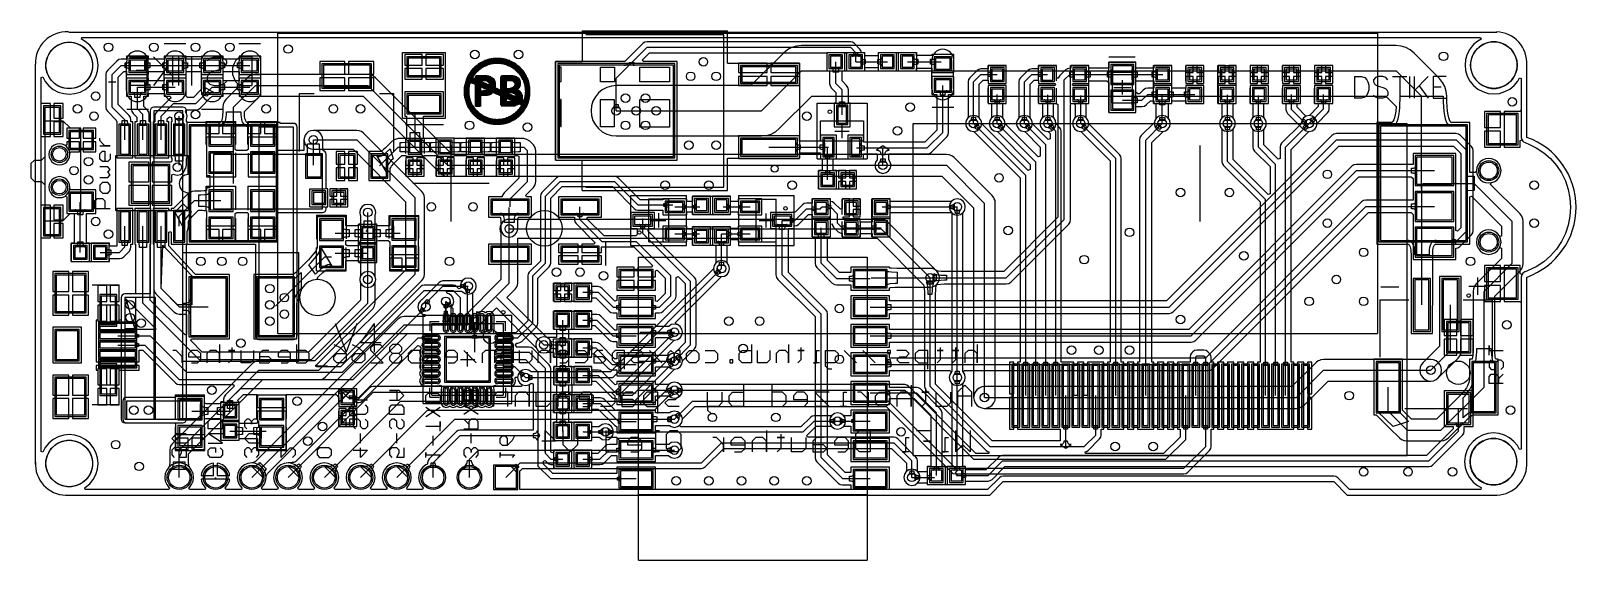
# Model space of a CAD drawing. Header units: millimetres. Extents: x 45 to 153, y 65 to 102.
import ezdxf

# ---------------------------------------------------------------- set-up
doc = ezdxf.new("R2010")
doc.units = ezdxf.units.MM
for name, color, linetype in [('BottomLayer', 5, 'Continuous'), ('BottomOverlay', 54, 'Continuous'), ('BottomPaste', 16, 'Continuous'), ('BottomSolder', 6, 'Continuous'), ('KeepOutLayer', 6, 'Continuous'), ('Mechanical1', 6, 'Continuous'), ('Mechanical13', 56, 'Continuous'), ('Mechanical15', 56, 'Continuous'), ('Mechanical4', 56, 'Continuous'), ('MultiLayer', 9, 'Continuous'), ('TopLayer', 1, 'Continuous'), ('TopOverlay', 2, 'Continuous'), ('TopPaste', 8, 'Continuous'), ('TopSolder', 216, 'Continuous')]:
    doc.layers.add(name, color=color, linetype=linetype)

# ---------------------------------------------------------------- blocks, each defined once
blk = doc.blocks.new('IRL2203_1')
at = {"layer": 'Mechanical1'}
for p, q in [((-2.8, 12.82), (-2.8, 3.16)), ((7.88, 12.82), (7.88, 3.16))]:
    blk.add_line(p, q, dxfattribs=at)
at = {"layer": 'Mechanical4'}
for p, q in [((-0.91, 14.94), (5.99, 14.94)), ((-0.91, 14.94), (-0.91, 13.07)), ((5.99, 14.94), (5.99, 13.07)), ((-3.05, 13.07), (-3.05, 2.91)), ((-3.05, 13.07), (-0.91, 13.07)), ((8.13, 13.07), (5.99, 13.07)), ((8.13, 13.07), (8.13, 2.91)), ((-3.05, 2.91), (-0.78, 2.91)), ((-0.78, 2.91), (-0.78, -2.14)), ((5.86, 2.91), (5.86, -2.14)), ((5.86, 2.91), (8.13, 2.91)), ((5.86, -2.14), (-0.78, -2.14))]:
    blk.add_line(p, q, dxfattribs=at)
at = {"layer": 'TopLayer'}
for p, q in [((-0.65, 14.69), (-0.65, 6.69)), ((5.74, 14.69), (-0.65, 14.69)), ((5.74, 6.69), (5.74, 14.69)), ((-0.65, 6.69), (5.74, 6.69)), ((-0.53, 1.89), (-0.53, -1.89)), ((0.53, 1.89), (-0.53, 1.89)), ((0.53, -1.89), (0.53, 1.89)), ((4.55, 1.89), (4.55, -1.89)), ((5.61, 1.89), (4.55, 1.89)), ((5.61, -1.89), (5.61, 1.89)), ((-0.53, -1.89), (0.53, -1.89)), ((4.55, -1.89), (5.61, -1.89))]:
    blk.add_line(p, q, dxfattribs=at)
at = {"layer": 'TopOverlay'}
blk.add_line((-2.8, 3.16), (7.86, 3.16), dxfattribs=at)
blk.add_circle((-1.51, -0.4), 0.25, dxfattribs=at)
at = {"layer": 'TopPaste'}
for p, q in [((-0.65, 14.69), (-0.65, 6.69)), ((5.74, 14.69), (-0.65, 14.69)), ((1.43, 14.6), (1.43, 14.55)), ((3.34, 14.6), (1.43, 14.6)), ((1.43, 14.55), (3.34, 14.55)), ((3.34, 14.55), (3.34, 14.6)), ((4.58, 14.69), (4.58, 14.55)), ((5.59, 14.69), (4.58, 14.69)), ((4.58, 14.55), (5.59, 14.55)), ((5.59, 14.55), (5.59, 14.69)), ((5.74, 6.69), (5.74, 14.69)), ((1.41, 10.84), (1.41, 11.8)), ((1.41, 11.8), (3.34, 11.8)), ((3.34, 10.84), (1.41, 10.84)), ((3.34, 11.8), (3.34, 10.84)), ((4.57, 10.81), (4.57, 11.8)), ((4.57, 11.8), (5.59, 11.8)), ((5.59, 11.8), (5.59, 10.81)), ((5.59, 10.81), (4.57, 10.81)), ((1.4, 6.97), (1.4, 9.05)), ((1.4, 9.05), (3.34, 9.05)), ((3.34, 9.05), (3.34, 6.97)), ((4.57, 6.96), (4.57, 9.05)), ((4.57, 9.05), (5.59, 9.05)), ((5.59, 9.05), (5.59, 6.96)), ((-0.65, 6.69), (5.74, 6.69)), ((3.34, 6.97), (1.4, 6.97)), ((5.59, 6.96), (4.57, 6.96)), ((-0.53, 1.89), (-0.53, -1.89)), ((0.53, 1.89), (-0.53, 1.89)), ((0.53, -1.89), (0.53, 1.89)), ((4.55, 1.89), (4.55, -1.89)), ((5.61, 1.89), (4.55, 1.89)), ((5.61, -1.89), (5.61, 1.89)), ((-0.53, -1.89), (0.53, -1.89)), ((4.55, -1.89), (5.61, -1.89))]:
    blk.add_line(p, q, dxfattribs=at)
at = {"layer": 'TopSolder'}
for p, q in [((-0.76, 14.79), (-0.76, 6.59)), ((5.84, 14.79), (-0.76, 14.79)), ((5.84, 6.59), (5.84, 14.79)), ((-0.76, 6.59), (5.84, 6.59)), ((-0.63, 1.99), (-0.63, -1.99)), ((0.63, 1.99), (-0.63, 1.99)), ((0.63, -1.99), (0.63, 1.99)), ((4.45, 1.99), (4.45, -1.99)), ((5.71, 1.99), (4.45, 1.99)), ((5.71, -1.99), (5.71, 1.99)), ((-0.63, -1.99), (0.63, -1.99)), ((4.45, -1.99), (5.71, -1.99))]:
    blk.add_line(p, q, dxfattribs=at)
blk = doc.blocks.new('2_2907_2')
at = {"layer": 'Mechanical13'}
for p, q in [((0.43, 0.55), (1.83, 0.55)), ((0.43, 0.55), (0.43, -2.45)), ((1.83, 0.55), (1.83, -2.45)), ((1.83, -2.45), (0.43, -2.45))]:
    blk.add_line(p, q, dxfattribs=at)
at = {"layer": 'Mechanical15'}
for p, q in [((-0.82, 0.8), (3.08, 0.8)), ((-0.82, 0.8), (-0.82, -2.7)), ((3.08, 0.8), (3.08, -2.7)), ((0.63, -0.95), (1.63, -0.95)), ((1.12, -0.45), (1.12, -1.45)), ((3.08, -2.7), (-0.82, -2.7))]:
    blk.add_line(p, q, dxfattribs=at)
at = {"layer": 'TopLayer'}
for p, q in [((0.58, 0.3), (-0.58, 0.3)), ((-0.58, 0.3), (-0.58, -0.3)), ((0.58, -0.3), (0.58, 0.3)), ((-0.58, -0.3), (0.58, -0.3)), ((2.83, -0.65), (1.68, -0.65)), ((1.68, -0.65), (1.68, -1.25)), ((2.83, -1.25), (2.83, -0.65)), ((0.58, -1.6), (-0.58, -1.6)), ((-0.58, -1.6), (-0.58, -2.2)), ((0.58, -2.2), (0.58, -1.6)), ((1.68, -1.25), (2.83, -1.25)), ((-0.58, -2.2), (0.58, -2.2))]:
    blk.add_line(p, q, dxfattribs=at)
at = {"layer": 'TopOverlay'}
for p, q in [((0.92, 0.55), (1.83, 0.55)), ((1.83, 0.55), (1.83, -0.25)), ((1.83, -1.65), (1.83, -2.45)), ((1.83, -2.45), (0.92, -2.45))]:
    blk.add_line(p, q, dxfattribs=at)
blk.add_circle((2.47, -0.1), 0.125, dxfattribs=at)
at = {"layer": 'TopPaste'}
for p, q in [((0.58, 0.3), (-0.58, 0.3)), ((-0.58, 0.3), (-0.58, -0.3)), ((0.58, -0.3), (0.58, 0.3)), ((-0.58, -0.3), (0.58, -0.3)), ((2.83, -0.65), (1.68, -0.65)), ((1.68, -0.65), (1.68, -1.25)), ((2.83, -1.25), (2.83, -0.65)), ((0.58, -1.6), (-0.58, -1.6)), ((-0.58, -1.6), (-0.58, -2.2)), ((0.58, -2.2), (0.58, -1.6)), ((1.68, -1.25), (2.83, -1.25)), ((-0.58, -2.2), (0.58, -2.2))]:
    blk.add_line(p, q, dxfattribs=at)
at = {"layer": 'TopSolder'}
for p, q in [((0.68, 0.4), (-0.68, 0.4)), ((-0.68, 0.4), (-0.68, -0.4)), ((0.68, -0.4), (0.68, 0.4)), ((-0.68, -0.4), (0.68, -0.4)), ((2.93, -0.55), (1.57, -0.55)), ((1.57, -0.55), (1.57, -1.35)), ((2.93, -1.35), (2.93, -0.55)), ((0.68, -1.5), (-0.68, -1.5)), ((-0.68, -1.5), (-0.68, -2.3)), ((0.68, -2.3), (0.68, -1.5)), ((1.57, -1.35), (2.93, -1.35)), ((-0.68, -2.3), (0.68, -2.3))]:
    blk.add_line(p, q, dxfattribs=at)
blk = doc.blocks.new('IP5306_3')
at = {"layer": 'TopLayer'}
for p, q in [((-4.08, 1.68), (-4.08, 1.08)), ((-2.08, 1.68), (-4.08, 1.68)), ((-2.08, 1.08), (-2.08, 1.68)), ((1.96, 1.68), (1.96, 1.08)), ((3.96, 1.68), (1.96, 1.68)), ((3.96, 1.08), (3.96, 1.68)), ((-4.08, 1.08), (-2.08, 1.08)), ((-4.08, 0.41), (-4.08, -0.19)), ((-2.08, 0.41), (-4.08, 0.41)), ((-2.08, -0.19), (-2.08, 0.41)), ((-1.27, 0.62), (-1.27, -1.88)), ((1.23, 0.62), (-1.27, 0.62)), ((1.23, -1.88), (1.23, 0.62)), ((1.96, 1.08), (3.96, 1.08)), ((1.96, 0.41), (1.96, -0.19)), ((3.96, 0.41), (1.96, 0.41)), ((3.96, -0.19), (3.96, 0.41)), ((-4.08, -0.19), (-2.08, -0.19)), ((-4.08, -0.86), (-4.08, -1.46)), ((-2.08, -0.86), (-4.08, -0.86)), ((-2.08, -1.46), (-2.08, -0.86)), ((1.96, -0.19), (3.96, -0.19)), ((1.96, -0.86), (1.96, -1.46)), ((3.96, -0.86), (1.96, -0.86)), ((3.96, -1.46), (3.96, -0.86)), ((-4.08, -1.46), (-2.08, -1.46)), ((-4.08, -2.13), (-4.08, -2.73)), ((-2.08, -2.13), (-4.08, -2.13)), ((-2.08, -2.73), (-2.08, -2.13)), ((-1.27, -1.88), (1.23, -1.88)), ((1.96, -1.46), (3.96, -1.46)), ((1.96, -2.13), (1.96, -2.73)), ((3.96, -2.13), (1.96, -2.13)), ((3.96, -2.73), (3.96, -2.13)), ((-4.08, -2.73), (-2.08, -2.73)), ((1.96, -2.73), (3.96, -2.73))]:
    blk.add_line(p, q, dxfattribs=at)
at = {"layer": 'TopOverlay'}
for p, q in [((-0.65, 2.01), (-1.99, 2.01)), ((-1.99, -3.07), (-1.99, 2.01)), ((0.62, 2.01), (1.85, 2.01)), ((1.85, -3.07), (1.85, 2.01)), ((1.85, -3.07), (-1.99, -3.07))]:
    blk.add_line(p, q, dxfattribs=at)
blk.add_arc((-0.02, 2.01), 0.635, 180, 0, dxfattribs=at)
at = {"layer": 'TopPaste'}
for p, q in [((-4.08, 1.68), (-4.08, 1.08)), ((-2.08, 1.68), (-4.08, 1.68)), ((-2.08, 1.08), (-2.08, 1.68)), ((1.96, 1.68), (1.96, 1.08)), ((3.96, 1.68), (1.96, 1.68)), ((3.96, 1.08), (3.96, 1.68)), ((-4.08, 1.08), (-2.08, 1.08)), ((-4.08, 0.41), (-4.08, -0.19)), ((-2.08, 0.41), (-4.08, 0.41)), ((-2.08, -0.19), (-2.08, 0.41)), ((-1.27, 0.62), (-1.27, -1.88)), ((1.23, 0.62), (-1.27, 0.62)), ((1.23, -1.88), (1.23, 0.62)), ((1.96, 1.08), (3.96, 1.08)), ((1.96, 0.41), (1.96, -0.19)), ((3.96, 0.41), (1.96, 0.41)), ((3.96, -0.19), (3.96, 0.41)), ((-4.08, -0.19), (-2.08, -0.19)), ((-4.08, -0.86), (-4.08, -1.46)), ((-2.08, -0.86), (-4.08, -0.86)), ((-2.08, -1.46), (-2.08, -0.86)), ((1.96, -0.19), (3.96, -0.19)), ((1.96, -0.86), (1.96, -1.46)), ((3.96, -0.86), (1.96, -0.86)), ((3.96, -1.46), (3.96, -0.86)), ((-4.08, -1.46), (-2.08, -1.46)), ((-4.08, -2.13), (-4.08, -2.73)), ((-2.08, -2.13), (-4.08, -2.13)), ((-2.08, -2.73), (-2.08, -2.13)), ((-1.27, -1.88), (1.23, -1.88)), ((1.96, -1.46), (3.96, -1.46)), ((1.96, -2.13), (1.96, -2.73)), ((3.96, -2.13), (1.96, -2.13)), ((3.96, -2.73), (3.96, -2.13)), ((-4.08, -2.73), (-2.08, -2.73)), ((1.96, -2.73), (3.96, -2.73))]:
    blk.add_line(p, q, dxfattribs=at)
at = {"layer": 'TopSolder'}
for p, q in [((-4.19, 1.78), (-4.19, 0.97)), ((-1.98, 1.78), (-4.19, 1.78)), ((-1.98, 0.97), (-1.98, 1.78)), ((1.86, 1.78), (1.86, 0.97)), ((4.07, 1.78), (1.86, 1.78)), ((4.07, 0.97), (4.07, 1.78)), ((-4.19, 0.97), (-1.98, 0.97)), ((-4.19, 0.51), (-4.19, -0.3)), ((-1.98, 0.51), (-4.19, 0.51)), ((-1.98, -0.3), (-1.98, 0.51)), ((-1.37, 0.72), (-1.37, -1.99)), ((1.34, 0.72), (-1.37, 0.72)), ((1.34, -1.99), (1.34, 0.72)), ((1.86, 0.97), (4.07, 0.97)), ((1.86, 0.51), (1.86, -0.3)), ((4.07, 0.51), (1.86, 0.51)), ((4.07, -0.3), (4.07, 0.51)), ((-4.19, -0.3), (-1.98, -0.3)), ((-4.19, -0.76), (-4.19, -1.57)), ((-1.98, -0.76), (-4.19, -0.76)), ((-1.98, -1.57), (-1.98, -0.76)), ((1.86, -0.3), (4.07, -0.3)), ((1.86, -0.76), (1.86, -1.57)), ((4.07, -0.76), (1.86, -0.76)), ((4.07, -1.57), (4.07, -0.76)), ((-4.19, -1.57), (-1.98, -1.57)), ((-4.19, -2.03), (-4.19, -2.84)), ((-1.98, -2.03), (-4.19, -2.03)), ((-1.98, -2.84), (-1.98, -2.03)), ((-1.37, -1.99), (1.34, -1.99)), ((1.86, -1.57), (4.07, -1.57)), ((1.86, -2.03), (1.86, -2.84)), ((4.07, -2.03), (1.86, -2.03)), ((4.07, -2.84), (4.07, -2.03)), ((-4.19, -2.84), (-1.98, -2.84)), ((1.86, -2.84), (4.07, -2.84))]:
    blk.add_line(p, q, dxfattribs=at)
blk = doc.blocks.new('MICROUSB_5S_4')
at = {"layer": 'BottomLayer'}
for p, q in [((0.07, 3.65), (-2.47, 3.65)), ((-2.47, 3.65), (-2.47, 1.65)), ((0.07, 1.65), (0.07, 3.65)), ((7.32, 3.65), (4.78, 3.65)), ((4.78, 3.65), (4.78, 1.65)), ((7.32, 1.65), (7.32, 3.65)), ((-2.47, 1.65), (0.07, 1.65)), ((4.78, 1.65), (7.32, 1.65)), ((1, 0.5), (-1, 0.5)), ((-1, 0.5), (-1, -0.5)), ((1, -0.5), (1, 0.5)), ((5.85, 0.5), (3.85, 0.5)), ((3.85, 0.5), (3.85, -0.5)), ((5.85, -0.5), (5.85, 0.5)), ((-1, -0.5), (1, -0.5)), ((3.85, -0.5), (5.85, -0.5))]:
    blk.add_line(p, q, dxfattribs=at)
at = {"layer": 'MultiLayer'}
for p, q in [((0.07, 3.65), (-2.47, 3.65)), ((-2.47, 3.65), (-2.47, 1.65)), ((0.07, 1.65), (0.07, 3.65)), ((7.32, 3.65), (4.78, 3.65)), ((4.78, 3.65), (4.78, 1.65)), ((7.32, 1.65), (7.32, 3.65)), ((-2.47, 1.65), (0.07, 1.65)), ((4.78, 1.65), (7.32, 1.65)), ((1, 0.5), (-1, 0.5)), ((-1, 0.5), (-1, -0.5)), ((1, -0.5), (1, 0.5)), ((5.85, 0.5), (3.85, 0.5)), ((3.85, 0.5), (3.85, -0.5)), ((5.85, -0.5), (5.85, 0.5)), ((-1, -0.5), (1, -0.5)), ((3.85, -0.5), (5.85, -0.5))]:
    blk.add_line(p, q, dxfattribs=at)
at = {"layer": 'TopLayer'}
for p, q in [((0.07, 3.65), (-2.47, 3.65)), ((-2.47, 3.65), (-2.47, 1.65)), ((0.07, 1.65), (0.07, 3.65)), ((1.42, 3.65), (1.42, 2.15)), ((3.42, 3.65), (1.42, 3.65)), ((3.42, 2.15), (3.42, 3.65)), ((7.32, 3.65), (4.78, 3.65)), ((4.78, 3.65), (4.78, 1.65)), ((7.32, 1.65), (7.32, 3.65)), ((-2.47, 1.65), (0.07, 1.65)), ((1.42, 2.15), (3.42, 2.15)), ((4.78, 1.65), (7.32, 1.65)), ((1, 0.5), (-1, 0.5)), ((-1, 0.5), (-1, -0.5)), ((0.92, 0.6), (0.92, -1.9)), ((1.32, 0.6), (0.92, 0.6)), ((1, -0.5), (1, 0.5)), ((1.32, -1.9), (1.32, 0.6)), ((1.57, 0.6), (1.57, -1.9)), ((1.97, 0.6), (1.57, 0.6)), ((1.97, -1.9), (1.97, 0.6)), ((2.22, 0.6), (2.22, -1.9)), ((2.62, 0.6), (2.22, 0.6)), ((2.62, -1.9), (2.62, 0.6)), ((2.87, 0.6), (2.87, -1.9)), ((3.27, 0.6), (2.87, 0.6)), ((3.27, -1.9), (3.27, 0.6)), ((3.52, 0.6), (3.52, -1.9)), ((3.92, 0.6), (3.52, 0.6)), ((5.85, 0.5), (3.85, 0.5)), ((3.85, 0.5), (3.85, -0.5)), ((3.92, -1.9), (3.92, 0.6)), ((5.85, -0.5), (5.85, 0.5)), ((-1, -0.5), (1, -0.5)), ((3.85, -0.5), (5.85, -0.5)), ((0.92, -1.9), (1.32, -1.9)), ((1.57, -1.9), (1.97, -1.9)), ((2.22, -1.9), (2.62, -1.9)), ((2.87, -1.9), (3.27, -1.9)), ((3.52, -1.9), (3.92, -1.9))]:
    blk.add_line(p, q, dxfattribs=at)
at = {"layer": 'TopOverlay'}
for p, q in [((-0.85, 5.1), (5.5, 5.1)), ((-1.74, 1.13), (-1.74, -0.75)), ((6.64, 1.13), (6.64, -0.75)), ((-1.74, -0.75), (-0.85, -0.75)), ((5.63, -0.75), (6.64, -0.75))]:
    blk.add_line(p, q, dxfattribs=at)
at = {"layer": 'TopPaste'}
for p, q in [((1.42, 3.65), (1.42, 2.15)), ((3.42, 3.65), (1.42, 3.65)), ((3.42, 2.15), (3.42, 3.65)), ((1.42, 2.15), (3.42, 2.15)), ((0.92, 0.6), (0.92, -1.9)), ((1.32, 0.6), (0.92, 0.6)), ((1.32, -1.9), (1.32, 0.6)), ((1.57, 0.6), (1.57, -1.9)), ((1.97, 0.6), (1.57, 0.6)), ((1.97, -1.9), (1.97, 0.6)), ((2.22, 0.6), (2.22, -1.9)), ((2.62, 0.6), (2.22, 0.6)), ((2.62, -1.9), (2.62, 0.6)), ((2.87, 0.6), (2.87, -1.9)), ((3.27, 0.6), (2.87, 0.6)), ((3.27, -1.9), (3.27, 0.6)), ((3.52, 0.6), (3.52, -1.9)), ((3.92, 0.6), (3.52, 0.6)), ((3.92, -1.9), (3.92, 0.6)), ((0.92, -1.9), (1.32, -1.9)), ((1.57, -1.9), (1.97, -1.9)), ((2.22, -1.9), (2.62, -1.9)), ((2.87, -1.9), (3.27, -1.9)), ((3.52, -1.9), (3.92, -1.9))]:
    blk.add_line(p, q, dxfattribs=at)
at = {"layer": 'TopSolder'}
for p, q in [((0.17, 3.75), (-2.58, 3.75)), ((-2.58, 3.75), (-2.58, 1.55)), ((0.17, 1.55), (0.17, 3.75)), ((1.32, 3.75), (1.32, 2.05)), ((3.52, 3.75), (1.32, 3.75)), ((3.52, 2.05), (3.52, 3.75)), ((7.42, 3.75), (4.67, 3.75)), ((4.67, 3.75), (4.67, 1.55)), ((7.42, 1.55), (7.42, 3.75)), ((-2.58, 1.55), (0.17, 1.55)), ((1.32, 2.05), (3.52, 2.05)), ((4.67, 1.55), (7.42, 1.55)), ((1.1, 0.6), (-1.1, 0.6)), ((-1.1, 0.6), (-1.1, -0.6)), ((0.82, 0.7), (0.82, -2)), ((1.42, 0.7), (0.82, 0.7)), ((1.1, -0.6), (1.1, 0.6)), ((1.42, -2), (1.42, 0.7)), ((1.47, 0.7), (1.47, -2)), ((2.07, 0.7), (1.47, 0.7)), ((2.07, -2), (2.07, 0.7)), ((2.12, 0.7), (2.12, -2)), ((2.72, 0.7), (2.12, 0.7)), ((2.72, -2), (2.72, 0.7)), ((2.77, 0.7), (2.77, -2)), ((3.37, 0.7), (2.77, 0.7)), ((3.37, -2), (3.37, 0.7)), ((3.42, 0.7), (3.42, -2)), ((4.02, 0.7), (3.42, 0.7)), ((5.95, 0.6), (3.75, 0.6)), ((3.75, 0.6), (3.75, -0.6)), ((4.02, -2), (4.02, 0.7)), ((5.95, -0.6), (5.95, 0.6)), ((-1.1, -0.6), (1.1, -0.6)), ((3.75, -0.6), (5.95, -0.6)), ((0.82, -2), (1.42, -2)), ((1.47, -2), (2.07, -2)), ((2.12, -2), (2.72, -2)), ((2.77, -2), (3.37, -2)), ((3.42, -2), (4.02, -2))]:
    blk.add_line(p, q, dxfattribs=at)
blk = doc.blocks.new('PL3_5')
at = {"layer": 'BottomLayer'}
for centre in [(0, 0), (5, 0)]:
    blk.add_circle(centre, 0.6, dxfattribs=at)
at = {"layer": 'BottomSolder'}
for centre in [(0, 0), (5, 0)]:
    blk.add_circle(centre, 0.702, dxfattribs=at)
at = {"layer": 'MultiLayer'}
for centre in [(0, 0), (5, 0)]:
    blk.add_circle(centre, 0.6, dxfattribs=at)
at = {"layer": 'TopLayer'}
for p, q in [((-3.9, 1.95), (-3.9, -0.05)), ((-1.9, 1.95), (-3.9, 1.95)), ((-1.9, -0.05), (-1.9, 1.95)), ((6.9, 1.95), (6.9, -0.05)), ((8.9, 1.95), (6.9, 1.95)), ((8.9, -0.05), (8.9, 1.95)), ((-3.9, -0.05), (-1.9, -0.05)), ((6.9, -0.05), (8.9, -0.05)), ((-0.95, -2.55), (-0.95, -5.05)), ((0.95, -2.55), (-0.95, -2.55)), ((0.95, -5.05), (0.95, -2.55)), ((1.55, -2.55), (1.55, -5.05)), ((3.45, -2.55), (1.55, -2.55)), ((3.45, -5.05), (3.45, -2.55)), ((4.05, -2.55), (4.05, -5.05)), ((5.95, -2.55), (4.05, -2.55)), ((5.95, -5.05), (5.95, -2.55)), ((-0.95, -5.05), (0.95, -5.05)), ((1.55, -5.05), (3.45, -5.05)), ((4.05, -5.05), (5.95, -5.05))]:
    blk.add_line(p, q, dxfattribs=at)
for centre in [(0, 0), (5, 0)]:
    blk.add_circle(centre, 0.6, dxfattribs=at)
at = {"layer": 'TopPaste'}
for p, q in [((-3.9, 1.95), (-3.9, -0.05)), ((-1.9, 1.95), (-3.9, 1.95)), ((-1.9, -0.05), (-1.9, 1.95)), ((6.9, 1.95), (6.9, -0.05)), ((8.9, 1.95), (6.9, 1.95)), ((8.9, -0.05), (8.9, 1.95)), ((-3.9, -0.05), (-1.9, -0.05)), ((6.9, -0.05), (8.9, -0.05)), ((-0.95, -2.55), (-0.95, -5.05)), ((0.95, -2.55), (-0.95, -2.55)), ((0.95, -5.05), (0.95, -2.55)), ((1.55, -2.55), (1.55, -5.05)), ((3.45, -2.55), (1.55, -2.55)), ((3.45, -5.05), (3.45, -2.55)), ((4.05, -2.55), (4.05, -5.05)), ((5.95, -2.55), (4.05, -2.55)), ((5.95, -5.05), (5.95, -2.55)), ((-0.95, -5.05), (0.95, -5.05)), ((1.55, -5.05), (3.45, -5.05)), ((4.05, -5.05), (5.95, -5.05))]:
    blk.add_line(p, q, dxfattribs=at)
at = {"layer": 'TopSolder'}
for p, q in [((-4, 2.05), (-4, -0.15)), ((-1.8, 2.05), (-4, 2.05)), ((-1.8, -0.15), (-1.8, 2.05)), ((6.8, 2.05), (6.8, -0.15)), ((9, 2.05), (6.8, 2.05)), ((9, -0.15), (9, 2.05)), ((-4, -0.15), (-1.8, -0.15)), ((6.8, -0.15), (9, -0.15)), ((-1.05, -2.45), (-1.05, -5.15)), ((1.05, -2.45), (-1.05, -2.45)), ((1.05, -5.15), (1.05, -2.45)), ((1.45, -2.45), (1.45, -5.15)), ((3.55, -2.45), (1.45, -2.45)), ((3.55, -5.15), (3.55, -2.45)), ((3.95, -2.45), (3.95, -5.15)), ((6.05, -2.45), (3.95, -2.45)), ((6.05, -5.15), (6.05, -2.45)), ((-1.05, -5.15), (1.05, -5.15)), ((1.45, -5.15), (3.55, -5.15)), ((3.95, -5.15), (6.05, -5.15))]:
    blk.add_line(p, q, dxfattribs=at)
for centre in [(0, 0), (5, 0)]:
    blk.add_circle(centre, 0.702, dxfattribs=at)
blk = doc.blocks.new('__2102_6')
at = {"layer": 'Mechanical13'}
for p, q in [((-2.5, -2.47), (-2.5, 2.53)), ((-2.5, 2.53), (2.5, 2.53)), ((2.5, -2.47), (2.5, 2.53)), ((2.5, -2.47), (-2.5, -2.47))]:
    blk.add_line(p, q, dxfattribs=at)
blk.add_circle((-1.6, 1.63), 0.5, dxfattribs=at)
at = {"layer": 'Mechanical15'}
for p, q in [((-3.1, -3.07), (-3.1, 3.13)), ((3.1, 3.13), (-3.1, 3.13)), ((3.1, -3.07), (3.1, 3.13)), ((0.5, 0.03), (-0.5, 0.03)), ((0, -0.47), (0, 0.53)), ((3.1, -3.07), (-3.1, -3.07))]:
    blk.add_line(p, q, dxfattribs=at)
at = {"layer": 'TopLayer'}
for p, q in [((-1.6, 3.03), (-1.6, 2.13)), ((-1.4, 3.03), (-1.4, 2.13)), ((-1.1, 3.03), (-1.1, 2.13)), ((-0.9, 3.03), (-0.9, 2.13)), ((-0.6, 3.03), (-0.6, 2.13)), ((-0.4, 3.03), (-0.4, 2.13)), ((-0.1, 3.03), (-0.1, 2.13)), ((0.1, 3.03), (0.1, 2.13)), ((0.4, 3.03), (0.4, 2.13)), ((0.6, 3.03), (0.6, 2.13)), ((0.9, 3.03), (0.9, 2.13)), ((1.1, 3.03), (1.1, 2.13)), ((1.4, 3.03), (1.4, 2.13)), ((1.6, 3.03), (1.6, 2.13)), ((-3, 1.63), (-2.1, 1.63)), ((-3, 1.43), (-2.1, 1.43)), ((-3, 1.13), (-2.1, 1.13)), ((-1.5, 1.53), (-1.5, -1.47)), ((1.5, 1.53), (-1.5, 1.53)), ((1.5, -1.47), (1.5, 1.53)), ((2.1, 1.63), (3, 1.63)), ((2.1, 1.43), (3, 1.43)), ((2.1, 1.13), (3, 1.13)), ((-3, 0.93), (-2.1, 0.93)), ((-3, 0.63), (-2.1, 0.63)), ((-3, 0.43), (-2.1, 0.43)), ((-3, 0.13), (-2.1, 0.13)), ((2.1, 0.93), (3, 0.93)), ((2.1, 0.63), (3, 0.63)), ((2.1, 0.43), (3, 0.43)), ((2.1, 0.13), (3, 0.13)), ((-3, -0.07), (-2.1, -0.07)), ((-3, -0.37), (-2.1, -0.37)), ((-3, -0.57), (-2.1, -0.57)), ((-3, -0.87), (-2.1, -0.87)), ((-3, -1.07), (-2.1, -1.07)), ((2.1, -0.07), (3, -0.07)), ((2.1, -0.37), (3, -0.37)), ((2.1, -0.57), (3, -0.57)), ((2.1, -0.87), (3, -0.87)), ((2.1, -1.07), (3, -1.07)), ((-3, -1.37), (-2.1, -1.37)), ((-3, -1.57), (-2.1, -1.57)), ((-1.6, -2.07), (-1.6, -2.97)), ((-1.5, -1.47), (1.5, -1.47)), ((-1.4, -2.07), (-1.4, -2.97)), ((-1.1, -2.07), (-1.1, -2.97)), ((-0.9, -2.07), (-0.9, -2.97)), ((-0.6, -2.07), (-0.6, -2.97)), ((-0.4, -2.07), (-0.4, -2.97)), ((-0.1, -2.07), (-0.1, -2.97)), ((0.1, -2.07), (0.1, -2.97)), ((0.4, -2.07), (0.4, -2.97)), ((0.6, -2.07), (0.6, -2.97)), ((0.9, -2.07), (0.9, -2.97)), ((1.1, -2.07), (1.1, -2.97)), ((1.4, -2.07), (1.4, -2.97)), ((1.6, -2.07), (1.6, -2.97)), ((2.1, -1.37), (3, -1.37)), ((2.1, -1.57), (3, -1.57))]:
    blk.add_line(p, q, dxfattribs=at)
for centre, start, end in [((-1.5, 3.03), 0, 180), ((-1, 3.03), 0, 180), ((-0.5, 3.03), 0, 180), ((0, 3.03), 0, 180), ((0.5, 3.03), 0, 180), ((1, 3.03), 0, 180), ((1.5, 3.03), 0, 180), ((-3, 1.53), 90, 270), ((-3, 1.03), 90, 270), ((-2.1, 1.53), 270, 90), ((-2.1, 1.03), 270, 90), ((-1.5, 2.13), 180, 0), ((-1, 2.13), 180, 0), ((-0.5, 2.13), 180, 0), ((0, 2.13), 180, 0), ((0.5, 2.13), 180, 0), ((1, 2.13), 180, 0), ((1.5, 2.13), 180, 0), ((2.1, 1.53), 90, 270), ((2.1, 1.03), 90, 270), ((3, 1.53), 270, 90), ((3, 1.03), 270, 90), ((-3, 0.53), 90, 270), ((-3, 0.03), 90, 270), ((-2.1, 0.53), 270, 90), ((-2.1, 0.03), 270, 90), ((2.1, 0.53), 90, 270), ((2.1, 0.03), 90, 270), ((3, 0.53), 270, 90), ((3, 0.03), 270, 90), ((-3, -0.47), 90, 270), ((-3, -0.97), 90, 270), ((-2.1, -0.47), 270, 90), ((-2.1, -0.97), 270, 90), ((2.1, -0.47), 90, 270), ((2.1, -0.97), 90, 270), ((3, -0.47), 270, 90), ((3, -0.97), 270, 90), ((-3, -1.47), 90, 270), ((-2.1, -1.47), 270, 90), ((-1.5, -2.07), 0, 180), ((-1, -2.07), 0, 180), ((-0.5, -2.07), 0, 180), ((0, -2.07), 0, 180), ((0.5, -2.07), 0, 180), ((1, -2.07), 0, 180), ((1.5, -2.07), 0, 180), ((2.1, -1.47), 90, 270), ((3, -1.47), 270, 90), ((-1.5, -2.97), 180, 0), ((-1, -2.97), 180, 0), ((-0.5, -2.97), 180, 0), ((0, -2.97), 180, 0), ((0.5, -2.97), 180, 0), ((1, -2.97), 180, 0), ((1.5, -2.97), 180, 0)]:
    blk.add_arc(centre, 0.1, start, end, dxfattribs=at)
at = {"layer": 'TopOverlay'}
for p, q in [((-2.65, 2.03), (-2.65, 2.68)), ((-2, 2.68), (-2.65, 2.68)), ((2, 2.68), (2.65, 2.68)), ((2.65, 2.03), (2.65, 2.68)), ((-2.65, -2.62), (-2.65, -1.97)), ((2.65, -2.62), (2.65, -1.97)), ((-2.65, -2.62), (-2, -2.62)), ((2.65, -2.62), (2, -2.62))]:
    blk.add_line(p, q, dxfattribs=at)
blk.add_circle((-3.3, 2.53), 0.125, dxfattribs=at)
at = {"layer": 'TopPaste'}
for p, q in [((-1.6, 3.03), (-1.6, 2.13)), ((-1.4, 3.03), (-1.4, 2.13)), ((-1.1, 3.03), (-1.1, 2.13)), ((-0.9, 3.03), (-0.9, 2.13)), ((-0.6, 3.03), (-0.6, 2.13)), ((-0.4, 3.03), (-0.4, 2.13)), ((-0.1, 3.03), (-0.1, 2.13)), ((0.1, 3.03), (0.1, 2.13)), ((0.4, 3.03), (0.4, 2.13)), ((0.6, 3.03), (0.6, 2.13)), ((0.9, 3.03), (0.9, 2.13)), ((1.1, 3.03), (1.1, 2.13)), ((1.4, 3.03), (1.4, 2.13)), ((1.6, 3.03), (1.6, 2.13)), ((-3, 1.63), (-2.1, 1.63)), ((-3, 1.43), (-2.1, 1.43)), ((-3, 1.13), (-2.1, 1.13)), ((-1.5, 1.53), (-1.5, -1.47)), ((1.5, 1.53), (-1.5, 1.53)), ((1.5, -1.47), (1.5, 1.53)), ((2.1, 1.63), (3, 1.63)), ((2.1, 1.43), (3, 1.43)), ((2.1, 1.13), (3, 1.13)), ((-3, 0.93), (-2.1, 0.93)), ((-3, 0.63), (-2.1, 0.63)), ((-3, 0.43), (-2.1, 0.43)), ((-3, 0.13), (-2.1, 0.13)), ((2.1, 0.93), (3, 0.93)), ((2.1, 0.63), (3, 0.63)), ((2.1, 0.43), (3, 0.43)), ((2.1, 0.13), (3, 0.13)), ((-3, -0.07), (-2.1, -0.07)), ((-3, -0.37), (-2.1, -0.37)), ((-3, -0.57), (-2.1, -0.57)), ((-3, -0.87), (-2.1, -0.87)), ((-3, -1.07), (-2.1, -1.07)), ((2.1, -0.07), (3, -0.07)), ((2.1, -0.37), (3, -0.37)), ((2.1, -0.57), (3, -0.57)), ((2.1, -0.87), (3, -0.87)), ((2.1, -1.07), (3, -1.07)), ((-3, -1.37), (-2.1, -1.37)), ((-3, -1.57), (-2.1, -1.57)), ((-1.6, -2.07), (-1.6, -2.97)), ((-1.5, -1.47), (1.5, -1.47)), ((-1.4, -2.07), (-1.4, -2.97)), ((-1.1, -2.07), (-1.1, -2.97)), ((-0.9, -2.07), (-0.9, -2.97)), ((-0.6, -2.07), (-0.6, -2.97)), ((-0.4, -2.07), (-0.4, -2.97)), ((-0.1, -2.07), (-0.1, -2.97)), ((0.1, -2.07), (0.1, -2.97)), ((0.4, -2.07), (0.4, -2.97)), ((0.6, -2.07), (0.6, -2.97)), ((0.9, -2.07), (0.9, -2.97)), ((1.1, -2.07), (1.1, -2.97)), ((1.4, -2.07), (1.4, -2.97)), ((1.6, -2.07), (1.6, -2.97)), ((2.1, -1.37), (3, -1.37)), ((2.1, -1.57), (3, -1.57))]:
    blk.add_line(p, q, dxfattribs=at)
for centre, start, end in [((-1.5, 3.03), 0, 180), ((-1, 3.03), 0, 180), ((-0.5, 3.03), 0, 180), ((0, 3.03), 0, 180), ((0.5, 3.03), 0, 180), ((1, 3.03), 0, 180), ((1.5, 3.03), 0, 180), ((-3, 1.53), 90, 270), ((-3, 1.03), 90, 270), ((-2.1, 1.53), 270, 90), ((-2.1, 1.03), 270, 90), ((-1.5, 2.13), 180, 0), ((-1, 2.13), 180, 0), ((-0.5, 2.13), 180, 0), ((0, 2.13), 180, 0), ((0.5, 2.13), 180, 0), ((1, 2.13), 180, 0), ((1.5, 2.13), 180, 0), ((2.1, 1.53), 90, 270), ((2.1, 1.03), 90, 270), ((3, 1.53), 270, 90), ((3, 1.03), 270, 90), ((-3, 0.53), 90, 270), ((-3, 0.03), 90, 270), ((-2.1, 0.53), 270, 90), ((-2.1, 0.03), 270, 90), ((2.1, 0.53), 90, 270), ((2.1, 0.03), 90, 270), ((3, 0.53), 270, 90), ((3, 0.03), 270, 90), ((-3, -0.47), 90, 270), ((-3, -0.97), 90, 270), ((-2.1, -0.47), 270, 90), ((-2.1, -0.97), 270, 90), ((2.1, -0.47), 90, 270), ((2.1, -0.97), 90, 270), ((3, -0.47), 270, 90), ((3, -0.97), 270, 90), ((-3, -1.47), 90, 270), ((-2.1, -1.47), 270, 90), ((-1.5, -2.07), 0, 180), ((-1, -2.07), 0, 180), ((-0.5, -2.07), 0, 180), ((0, -2.07), 0, 180), ((0.5, -2.07), 0, 180), ((1, -2.07), 0, 180), ((1.5, -2.07), 0, 180), ((2.1, -1.47), 90, 270), ((3, -1.47), 270, 90), ((-1.5, -2.97), 180, 0), ((-1, -2.97), 180, 0), ((-0.5, -2.97), 180, 0), ((0, -2.97), 180, 0), ((0.5, -2.97), 180, 0), ((1, -2.97), 180, 0), ((1.5, -2.97), 180, 0)]:
    blk.add_arc(centre, 0.1, start, end, dxfattribs=at)
at = {"layer": 'TopSolder'}
for p, q in [((-1.7, 3.03), (-1.7, 2.13)), ((-1.3, 3.03), (-1.3, 2.13)), ((-1.2, 3.03), (-1.2, 2.13)), ((-0.8, 3.03), (-0.8, 2.13)), ((-0.7, 3.03), (-0.7, 2.13)), ((-0.3, 3.03), (-0.3, 2.13)), ((-0.2, 3.03), (-0.2, 2.13)), ((0.2, 3.03), (0.2, 2.13)), ((0.3, 3.03), (0.3, 2.13)), ((0.7, 3.03), (0.7, 2.13)), ((0.8, 3.03), (0.8, 2.13)), ((1.2, 3.03), (1.2, 2.13)), ((1.3, 3.03), (1.3, 2.13)), ((1.7, 3.03), (1.7, 2.13)), ((-3, 1.73), (-2.1, 1.73)), ((-3, 1.32), (-2.1, 1.32)), ((-3, 1.23), (-2.1, 1.23)), ((-1.6, 1.63), (-1.6, -1.58)), ((1.6, 1.63), (-1.6, 1.63)), ((1.6, -1.58), (1.6, 1.63)), ((2.1, 1.73), (3, 1.73)), ((2.1, 1.32), (3, 1.32)), ((2.1, 1.23), (3, 1.23)), ((-3, 0.82), (-2.1, 0.82)), ((-3, 0.73), (-2.1, 0.73)), ((-3, 0.32), (-2.1, 0.32)), ((-3, 0.23), (-2.1, 0.23)), ((2.1, 0.82), (3, 0.82)), ((2.1, 0.73), (3, 0.73)), ((2.1, 0.32), (3, 0.32)), ((2.1, 0.23), (3, 0.23)), ((-3, -0.18), (-2.1, -0.18)), ((-3, -0.27), (-2.1, -0.27)), ((-3, -0.68), (-2.1, -0.68)), ((-3, -0.77), (-2.1, -0.77)), ((2.1, -0.18), (3, -0.18)), ((2.1, -0.27), (3, -0.27)), ((2.1, -0.68), (3, -0.68)), ((2.1, -0.77), (3, -0.77)), ((-3, -1.18), (-2.1, -1.18)), ((-3, -1.27), (-2.1, -1.27)), ((-3, -1.68), (-2.1, -1.68)), ((-1.7, -2.07), (-1.7, -2.97)), ((-1.6, -1.58), (1.6, -1.58)), ((-1.3, -2.07), (-1.3, -2.97)), ((-1.2, -2.07), (-1.2, -2.97)), ((-0.8, -2.07), (-0.8, -2.97)), ((-0.7, -2.07), (-0.7, -2.97)), ((-0.3, -2.07), (-0.3, -2.97)), ((-0.2, -2.07), (-0.2, -2.97)), ((0.2, -2.07), (0.2, -2.97)), ((0.3, -2.07), (0.3, -2.97)), ((0.7, -2.07), (0.7, -2.97)), ((0.8, -2.07), (0.8, -2.97)), ((1.2, -2.07), (1.2, -2.97)), ((1.3, -2.07), (1.3, -2.97)), ((1.7, -2.07), (1.7, -2.97)), ((2.1, -1.18), (3, -1.18)), ((2.1, -1.27), (3, -1.27)), ((2.1, -1.68), (3, -1.68))]:
    blk.add_line(p, q, dxfattribs=at)
for centre, start, end in [((-1.5, 3.03), 0, 180), ((-1, 3.03), 0, 180), ((-0.5, 3.03), 0, 180), ((0, 3.03), 0, 180), ((0.5, 3.03), 0, 180), ((1, 3.03), 0, 180), ((1.5, 3.03), 0, 180), ((-3, 1.53), 90, 270), ((-3, 1.03), 90, 270), ((-2.1, 1.53), 270, 90), ((-2.1, 1.03), 270, 90), ((-1.5, 2.13), 180, 0), ((-1, 2.13), 180, 0), ((-0.5, 2.13), 180, 0), ((0, 2.13), 180, 0), ((0.5, 2.13), 180, 0), ((1, 2.13), 180, 0), ((1.5, 2.13), 180, 0), ((2.1, 1.53), 90, 270), ((2.1, 1.03), 90, 270), ((3, 1.53), 270, 90), ((3, 1.03), 270, 90), ((-3, 0.53), 90, 270), ((-3, 0.03), 90, 270), ((-2.1, 0.53), 270, 90), ((-2.1, 0.03), 270, 90), ((2.1, 0.53), 90, 270), ((2.1, 0.03), 90, 270), ((3, 0.53), 270, 90), ((3, 0.03), 270, 90), ((-3, -0.47), 90, 270), ((-3, -0.97), 90, 270), ((-2.1, -0.47), 270, 90), ((-2.1, -0.97), 270, 90), ((2.1, -0.47), 90, 270), ((2.1, -0.97), 90, 270), ((3, -0.47), 270, 90), ((3, -0.97), 270, 90), ((-3, -1.47), 90, 270), ((-2.1, -1.47), 270, 90), ((-1.5, -2.07), 0, 180), ((-1, -2.07), 0, 180), ((-0.5, -2.07), 0, 180), ((0, -2.07), 0, 180), ((0.5, -2.07), 0, 180), ((1, -2.07), 0, 180), ((1.5, -2.07), 0, 180), ((2.1, -1.47), 90, 270), ((3, -1.47), 270, 90), ((-1.5, -2.97), 180, 0), ((-1, -2.97), 180, 0), ((-0.5, -2.97), 180, 0), ((0, -2.97), 180, 0), ((0.5, -2.97), 180, 0), ((1, -2.97), 180, 0), ((1.5, -2.97), 180, 0)]:
    blk.add_arc(centre, 0.202, start, end, dxfattribs=at)
blk = doc.blocks.new('LM39100_7')
at = {"layer": 'TopLayer'}
for p, q in [((-1.59, 3.82), (-1.59, 2.32)), ((1.69, 3.82), (-1.59, 3.82)), ((1.69, 2.32), (1.69, 3.82)), ((-1.59, 2.32), (1.69, 2.32)), ((-2.73, -2.48), (-2.73, -3.98)), ((-1.74, -2.48), (-2.73, -2.48)), ((-1.74, -3.98), (-1.74, -2.48)), ((-0.44, -2.48), (-0.44, -3.98)), ((0.55, -2.48), (-0.44, -2.48)), ((0.55, -3.98), (0.55, -2.48)), ((1.84, -2.48), (1.84, -3.98)), ((2.83, -2.48), (1.84, -2.48)), ((2.83, -3.98), (2.83, -2.48)), ((-2.73, -3.98), (-1.74, -3.98)), ((-0.44, -3.98), (0.55, -3.98)), ((1.84, -3.98), (2.83, -3.98))]:
    blk.add_line(p, q, dxfattribs=at)
at = {"layer": 'TopOverlay'}
for p, q in [((-3.25, 1.85), (-2.24, 1.85)), ((-3.25, -2.21), (-3.25, 1.85)), ((2.34, 1.85), (3.35, 1.85)), ((3.35, -2.21), (3.35, 1.85))]:
    blk.add_line(p, q, dxfattribs=at)
at = {"layer": 'TopPaste'}
for p, q in [((-1.59, 3.82), (-1.59, 2.32)), ((1.69, 3.82), (-1.59, 3.82)), ((1.69, 2.32), (1.69, 3.82)), ((-1.59, 2.32), (1.69, 2.32)), ((-2.73, -2.48), (-2.73, -3.98)), ((-1.74, -2.48), (-2.73, -2.48)), ((-1.74, -3.98), (-1.74, -2.48)), ((-0.44, -2.48), (-0.44, -3.98)), ((0.55, -2.48), (-0.44, -2.48)), ((0.55, -3.98), (0.55, -2.48)), ((1.84, -2.48), (1.84, -3.98)), ((2.83, -2.48), (1.84, -2.48)), ((2.83, -3.98), (2.83, -2.48)), ((-2.73, -3.98), (-1.74, -3.98)), ((-0.44, -3.98), (0.55, -3.98)), ((1.84, -3.98), (2.83, -3.98))]:
    blk.add_line(p, q, dxfattribs=at)
at = {"layer": 'TopSolder'}
for p, q in [((-1.69, 3.93), (-1.69, 2.22)), ((1.79, 3.93), (-1.69, 3.93)), ((1.79, 2.22), (1.79, 3.93)), ((-1.69, 2.22), (1.79, 2.22)), ((-2.83, -2.37), (-2.83, -4.08)), ((-1.64, -2.37), (-2.83, -2.37)), ((-1.64, -4.08), (-1.64, -2.37)), ((-0.55, -2.37), (-0.55, -4.08)), ((0.65, -2.37), (-0.55, -2.37)), ((0.65, -4.08), (0.65, -2.37)), ((1.74, -2.37), (1.74, -4.08)), ((2.93, -2.37), (1.74, -2.37)), ((2.93, -4.08), (2.93, -2.37)), ((-2.83, -4.08), (-1.64, -4.08)), ((-0.55, -4.08), (0.65, -4.08)), ((1.74, -4.08), (2.93, -4.08))]:
    blk.add_line(p, q, dxfattribs=at)
blk = doc.blocks.new('_8050_8')
at = {"layer": 'Mechanical13'}
for p, q in [((-0.62, 1.42), (-0.62, -1.58)), ((0.78, 1.42), (-0.62, 1.42)), ((0.78, 1.42), (0.78, -1.58)), ((0.78, -1.58), (-0.62, -1.58))]:
    blk.add_line(p, q, dxfattribs=at)
at = {"layer": 'Mechanical15'}
for p, q in [((-1.87, 1.67), (-1.87, -1.83)), ((2.03, 1.67), (-1.87, 1.67)), ((2.03, 1.67), (2.03, -1.83)), ((0.08, 0.42), (0.08, -0.58)), ((0.58, -0.08), (-0.42, -0.08)), ((2.03, -1.83), (-1.87, -1.83))]:
    blk.add_line(p, q, dxfattribs=at)
at = {"layer": 'TopLayer'}
for p, q in [((-0.47, 1.17), (-1.62, 1.17)), ((-1.62, 1.17), (-1.62, 0.57)), ((-0.47, 0.57), (-0.47, 1.17)), ((-1.62, 0.57), (-0.47, 0.57)), ((1.78, 0.22), (0.63, 0.22)), ((0.63, 0.22), (0.63, -0.38)), ((1.78, -0.38), (1.78, 0.22)), ((-0.47, -0.73), (-1.62, -0.73)), ((-1.62, -0.73), (-1.62, -1.33)), ((-0.47, -1.33), (-0.47, -0.73)), ((0.63, -0.38), (1.78, -0.38)), ((-1.62, -1.33), (-0.47, -1.33))]:
    blk.add_line(p, q, dxfattribs=at)
at = {"layer": 'TopOverlay'}
for p, q in [((0.78, 1.42), (-0.12, 1.42)), ((0.78, 1.42), (0.78, 0.62)), ((0.78, -0.78), (0.78, -1.58)), ((0.78, -1.58), (-0.12, -1.58))]:
    blk.add_line(p, q, dxfattribs=at)
blk.add_circle((1.43, 0.77), 0.125, dxfattribs=at)
at = {"layer": 'TopPaste'}
for p, q in [((-0.47, 1.17), (-1.62, 1.17)), ((-1.62, 1.17), (-1.62, 0.57)), ((-0.47, 0.57), (-0.47, 1.17)), ((-1.62, 0.57), (-0.47, 0.57)), ((1.78, 0.22), (0.63, 0.22)), ((0.63, 0.22), (0.63, -0.38)), ((1.78, -0.38), (1.78, 0.22)), ((-0.47, -0.73), (-1.62, -0.73)), ((-1.62, -0.73), (-1.62, -1.33)), ((-0.47, -1.33), (-0.47, -0.73)), ((0.63, -0.38), (1.78, -0.38)), ((-1.62, -1.33), (-0.47, -1.33))]:
    blk.add_line(p, q, dxfattribs=at)
at = {"layer": 'TopSolder'}
for p, q in [((-0.37, 1.28), (-1.73, 1.28)), ((-1.73, 1.28), (-1.73, 0.47)), ((-0.37, 0.47), (-0.37, 1.28)), ((-1.73, 0.47), (-0.37, 0.47)), ((1.88, 0.33), (0.52, 0.33)), ((0.52, 0.33), (0.52, -0.48)), ((1.88, -0.48), (1.88, 0.33)), ((-0.37, -0.62), (-1.73, -0.62)), ((-1.73, -0.62), (-1.73, -1.43)), ((-0.37, -1.43), (-0.37, -0.62)), ((0.52, -0.48), (1.88, -0.48)), ((-1.73, -1.43), (-0.37, -1.43))]:
    blk.add_line(p, q, dxfattribs=at)
blk = doc.blocks.new('_8050_9')
at = {"layer": 'Mechanical13'}
for p, q in [((-0.62, -1.58), (-0.62, 1.42)), ((-0.62, 1.42), (0.78, 1.42)), ((0.78, -1.58), (0.78, 1.42)), ((-0.62, -1.58), (0.78, -1.58))]:
    blk.add_line(p, q, dxfattribs=at)
at = {"layer": 'Mechanical15'}
for p, q in [((-1.87, 1.67), (-1.87, -1.83)), ((-1.87, 1.67), (2.03, 1.67)), ((2.03, -1.83), (2.03, 1.67)), ((0.08, -0.58), (0.08, 0.42)), ((-0.42, -0.08), (0.58, -0.08)), ((-1.87, -1.83), (2.03, -1.83))]:
    blk.add_line(p, q, dxfattribs=at)
at = {"layer": 'TopLayer'}
for p, q in [((-0.47, 1.17), (-1.62, 1.17)), ((-1.62, 1.17), (-1.62, 0.57)), ((-0.47, 0.57), (-0.47, 1.17)), ((-1.62, 0.57), (-0.47, 0.57)), ((1.78, 0.22), (0.63, 0.22)), ((0.63, 0.22), (0.63, -0.38)), ((1.78, -0.38), (1.78, 0.22)), ((-0.47, -0.73), (-1.62, -0.73)), ((-1.62, -0.73), (-1.62, -1.33)), ((-0.47, -1.33), (-0.47, -0.73)), ((0.63, -0.38), (1.78, -0.38)), ((-1.62, -1.33), (-0.47, -1.33))]:
    blk.add_line(p, q, dxfattribs=at)
at = {"layer": 'TopOverlay'}
for p, q in [((-0.12, 1.42), (0.78, 1.42)), ((0.78, 0.62), (0.78, 1.42)), ((0.78, -1.58), (0.78, -0.78)), ((-0.12, -1.58), (0.78, -1.58))]:
    blk.add_line(p, q, dxfattribs=at)
blk.add_circle((1.43, 0.77), 0.125, dxfattribs=at)
at = {"layer": 'TopPaste'}
for p, q in [((-0.47, 1.17), (-1.62, 1.17)), ((-1.62, 1.17), (-1.62, 0.57)), ((-0.47, 0.57), (-0.47, 1.17)), ((-1.62, 0.57), (-0.47, 0.57)), ((1.78, 0.22), (0.63, 0.22)), ((0.63, 0.22), (0.63, -0.38)), ((1.78, -0.38), (1.78, 0.22)), ((-0.47, -0.73), (-1.62, -0.73)), ((-1.62, -0.73), (-1.62, -1.33)), ((-0.47, -1.33), (-0.47, -0.73)), ((0.63, -0.38), (1.78, -0.38)), ((-1.62, -1.33), (-0.47, -1.33))]:
    blk.add_line(p, q, dxfattribs=at)
at = {"layer": 'TopSolder'}
for p, q in [((-0.37, 1.28), (-1.73, 1.28)), ((-1.73, 1.28), (-1.73, 0.47)), ((-0.37, 0.47), (-0.37, 1.28)), ((-1.73, 0.47), (-0.37, 0.47)), ((1.88, 0.33), (0.52, 0.33)), ((0.52, 0.33), (0.52, -0.48)), ((1.88, -0.48), (1.88, 0.33)), ((-0.37, -0.62), (-1.73, -0.62)), ((-1.73, -0.62), (-1.73, -1.43)), ((-0.37, -1.43), (-0.37, -0.62)), ((0.52, -0.48), (1.88, -0.48)), ((-1.73, -1.43), (-0.37, -1.43))]:
    blk.add_line(p, q, dxfattribs=at)
blk = doc.blocks.new('SSH1106_10')
at = {"layer": 'BottomLayer'}
for p, q in [((-7.55, 6.3), (-7.55, 2.1)), ((-7.2, 6.3), (-7.55, 6.3)), ((-7.2, 2.1), (-7.2, 6.3)), ((-6.85, 6.3), (-6.85, 2.1)), ((-6.5, 6.3), (-6.85, 6.3)), ((-6.5, 2.1), (-6.5, 6.3)), ((-6.15, 6.3), (-6.15, 2.1)), ((-5.8, 6.3), (-6.15, 6.3)), ((-5.8, 2.1), (-5.8, 6.3)), ((-5.45, 6.3), (-5.45, 2.1)), ((-5.1, 6.3), (-5.45, 6.3)), ((-5.1, 2.1), (-5.1, 6.3)), ((-4.75, 6.3), (-4.75, 2.1)), ((-4.4, 6.3), (-4.75, 6.3)), ((-4.4, 2.1), (-4.4, 6.3)), ((-4.05, 6.3), (-4.05, 2.1)), ((-3.7, 6.3), (-4.05, 6.3)), ((-3.7, 2.1), (-3.7, 6.3)), ((-3.35, 6.3), (-3.35, 2.1)), ((-3, 6.3), (-3.35, 6.3)), ((-3, 2.1), (-3, 6.3)), ((-2.65, 6.3), (-2.65, 2.1)), ((-2.3, 6.3), (-2.65, 6.3)), ((-2.3, 2.1), (-2.3, 6.3)), ((-1.95, 6.3), (-1.95, 2.1)), ((-1.6, 6.3), (-1.95, 6.3)), ((-1.6, 2.1), (-1.6, 6.3)), ((-1.25, 6.3), (-1.25, 2.1)), ((-0.9, 6.3), (-1.25, 6.3)), ((-0.9, 2.1), (-0.9, 6.3)), ((-0.55, 6.3), (-0.55, 2.1)), ((-0.2, 6.3), (-0.55, 6.3)), ((-0.2, 2.1), (-0.2, 6.3)), ((0.15, 6.3), (0.15, 2.1)), ((0.5, 6.3), (0.15, 6.3)), ((0.5, 2.1), (0.5, 6.3)), ((0.85, 6.3), (0.85, 2.1)), ((1.2, 6.3), (0.85, 6.3)), ((1.2, 2.1), (1.2, 6.3)), ((1.55, 6.3), (1.55, 2.1)), ((1.9, 6.3), (1.55, 6.3)), ((1.9, 2.1), (1.9, 6.3)), ((2.25, 6.3), (2.25, 2.1)), ((2.6, 6.3), (2.25, 6.3)), ((2.6, 2.1), (2.6, 6.3)), ((2.95, 6.3), (2.95, 2.1)), ((3.3, 6.3), (2.95, 6.3)), ((3.3, 2.1), (3.3, 6.3)), ((3.65, 6.3), (3.65, 2.1)), ((4, 6.3), (3.65, 6.3)), ((4, 2.1), (4, 6.3)), ((4.35, 6.3), (4.35, 2.1)), ((4.7, 6.3), (4.35, 6.3)), ((4.7, 2.1), (4.7, 6.3)), ((5.05, 6.3), (5.05, 2.1)), ((5.4, 6.3), (5.05, 6.3)), ((5.4, 2.1), (5.4, 6.3)), ((5.75, 6.3), (5.75, 2.1)), ((6.1, 6.3), (5.75, 6.3)), ((6.1, 2.1), (6.1, 6.3)), ((6.45, 6.3), (6.45, 2.1)), ((6.8, 6.3), (6.45, 6.3)), ((6.8, 2.1), (6.8, 6.3)), ((7.15, 6.3), (7.15, 2.1)), ((7.5, 6.3), (7.15, 6.3)), ((7.5, 2.1), (7.5, 6.3)), ((7.85, 6.3), (7.85, 2.1)), ((8.2, 6.3), (7.85, 6.3)), ((8.2, 2.1), (8.2, 6.3)), ((8.55, 6.3), (8.55, 2.1)), ((8.9, 6.3), (8.55, 6.3)), ((8.9, 2.1), (8.9, 6.3)), ((9.25, 6.3), (9.25, 2.1)), ((9.6, 6.3), (9.25, 6.3)), ((9.6, 2.1), (9.6, 6.3)), ((9.95, 6.3), (9.95, 2.1)), ((10.3, 6.3), (9.95, 6.3)), ((10.3, 2.1), (10.3, 6.3)), ((10.65, 6.3), (10.65, 2.1)), ((11, 6.3), (10.65, 6.3)), ((11, 2.1), (11, 6.3)), ((11.35, 6.3), (11.35, 2.1)), ((11.7, 6.3), (11.35, 6.3)), ((11.7, 2.1), (11.7, 6.3)), ((12.05, 6.3), (12.05, 2.1)), ((12.4, 6.3), (12.05, 6.3)), ((12.4, 2.1), (12.4, 6.3)), ((12.75, 6.3), (12.75, 2.1)), ((13.1, 6.3), (12.75, 6.3)), ((13.1, 2.1), (13.1, 6.3)), ((-7.55, 2.1), (-7.2, 2.1)), ((-6.85, 2.1), (-6.5, 2.1)), ((-6.15, 2.1), (-5.8, 2.1)), ((-5.45, 2.1), (-5.1, 2.1)), ((-4.75, 2.1), (-4.4, 2.1)), ((-4.05, 2.1), (-3.7, 2.1)), ((-3.35, 2.1), (-3, 2.1)), ((-2.65, 2.1), (-2.3, 2.1)), ((-1.95, 2.1), (-1.6, 2.1)), ((-1.25, 2.1), (-0.9, 2.1)), ((-0.55, 2.1), (-0.2, 2.1)), ((0.15, 2.1), (0.5, 2.1)), ((0.85, 2.1), (1.2, 2.1)), ((1.55, 2.1), (1.9, 2.1)), ((2.25, 2.1), (2.6, 2.1)), ((2.95, 2.1), (3.3, 2.1)), ((3.65, 2.1), (4, 2.1)), ((4.35, 2.1), (4.7, 2.1)), ((5.05, 2.1), (5.4, 2.1)), ((5.75, 2.1), (6.1, 2.1)), ((6.45, 2.1), (6.8, 2.1)), ((7.15, 2.1), (7.5, 2.1)), ((7.85, 2.1), (8.2, 2.1)), ((8.55, 2.1), (8.9, 2.1)), ((9.25, 2.1), (9.6, 2.1)), ((9.95, 2.1), (10.3, 2.1)), ((10.65, 2.1), (11, 2.1)), ((11.35, 2.1), (11.7, 2.1)), ((12.05, 2.1), (12.4, 2.1)), ((12.75, 2.1), (13.1, 2.1))]:
    blk.add_line(p, q, dxfattribs=at)
at = {"layer": 'BottomPaste'}
for p, q in [((-7.55, 6.3), (-7.55, 2.1)), ((-7.2, 6.3), (-7.55, 6.3)), ((-7.2, 2.1), (-7.2, 6.3)), ((-6.85, 6.3), (-6.85, 2.1)), ((-6.5, 6.3), (-6.85, 6.3)), ((-6.5, 2.1), (-6.5, 6.3)), ((-6.15, 6.3), (-6.15, 2.1)), ((-5.8, 6.3), (-6.15, 6.3)), ((-5.8, 2.1), (-5.8, 6.3)), ((-5.45, 6.3), (-5.45, 2.1)), ((-5.1, 6.3), (-5.45, 6.3)), ((-5.1, 2.1), (-5.1, 6.3)), ((-4.75, 6.3), (-4.75, 2.1)), ((-4.4, 6.3), (-4.75, 6.3)), ((-4.4, 2.1), (-4.4, 6.3)), ((-4.05, 6.3), (-4.05, 2.1)), ((-3.7, 6.3), (-4.05, 6.3)), ((-3.7, 2.1), (-3.7, 6.3)), ((-3.35, 6.3), (-3.35, 2.1)), ((-3, 6.3), (-3.35, 6.3)), ((-3, 2.1), (-3, 6.3)), ((-2.65, 6.3), (-2.65, 2.1)), ((-2.3, 6.3), (-2.65, 6.3)), ((-2.3, 2.1), (-2.3, 6.3)), ((-1.95, 6.3), (-1.95, 2.1)), ((-1.6, 6.3), (-1.95, 6.3)), ((-1.6, 2.1), (-1.6, 6.3)), ((-1.25, 6.3), (-1.25, 2.1)), ((-0.9, 6.3), (-1.25, 6.3)), ((-0.9, 2.1), (-0.9, 6.3)), ((-0.55, 6.3), (-0.55, 2.1)), ((-0.2, 6.3), (-0.55, 6.3)), ((-0.2, 2.1), (-0.2, 6.3)), ((0.15, 6.3), (0.15, 2.1)), ((0.5, 6.3), (0.15, 6.3)), ((0.5, 2.1), (0.5, 6.3)), ((0.85, 6.3), (0.85, 2.1)), ((1.2, 6.3), (0.85, 6.3)), ((1.2, 2.1), (1.2, 6.3)), ((1.55, 6.3), (1.55, 2.1)), ((1.9, 6.3), (1.55, 6.3)), ((1.9, 2.1), (1.9, 6.3)), ((2.25, 6.3), (2.25, 2.1)), ((2.6, 6.3), (2.25, 6.3)), ((2.6, 2.1), (2.6, 6.3)), ((2.95, 6.3), (2.95, 2.1)), ((3.3, 6.3), (2.95, 6.3)), ((3.3, 2.1), (3.3, 6.3)), ((3.65, 6.3), (3.65, 2.1)), ((4, 6.3), (3.65, 6.3)), ((4, 2.1), (4, 6.3)), ((4.35, 6.3), (4.35, 2.1)), ((4.7, 6.3), (4.35, 6.3)), ((4.7, 2.1), (4.7, 6.3)), ((5.05, 6.3), (5.05, 2.1)), ((5.4, 6.3), (5.05, 6.3)), ((5.4, 2.1), (5.4, 6.3)), ((5.75, 6.3), (5.75, 2.1)), ((6.1, 6.3), (5.75, 6.3)), ((6.1, 2.1), (6.1, 6.3)), ((6.45, 6.3), (6.45, 2.1)), ((6.8, 6.3), (6.45, 6.3)), ((6.8, 2.1), (6.8, 6.3)), ((7.15, 6.3), (7.15, 2.1)), ((7.5, 6.3), (7.15, 6.3)), ((7.5, 2.1), (7.5, 6.3)), ((7.85, 6.3), (7.85, 2.1)), ((8.2, 6.3), (7.85, 6.3)), ((8.2, 2.1), (8.2, 6.3)), ((8.55, 6.3), (8.55, 2.1)), ((8.9, 6.3), (8.55, 6.3)), ((8.9, 2.1), (8.9, 6.3)), ((9.25, 6.3), (9.25, 2.1)), ((9.6, 6.3), (9.25, 6.3)), ((9.6, 2.1), (9.6, 6.3)), ((9.95, 6.3), (9.95, 2.1)), ((10.3, 6.3), (9.95, 6.3)), ((10.3, 2.1), (10.3, 6.3)), ((10.65, 6.3), (10.65, 2.1)), ((11, 6.3), (10.65, 6.3)), ((11, 2.1), (11, 6.3)), ((11.35, 6.3), (11.35, 2.1)), ((11.7, 6.3), (11.35, 6.3)), ((11.7, 2.1), (11.7, 6.3)), ((12.05, 6.3), (12.05, 2.1)), ((12.4, 6.3), (12.05, 6.3)), ((12.4, 2.1), (12.4, 6.3)), ((12.75, 6.3), (12.75, 2.1)), ((13.1, 6.3), (12.75, 6.3)), ((13.1, 2.1), (13.1, 6.3)), ((-7.55, 2.1), (-7.2, 2.1)), ((-6.85, 2.1), (-6.5, 2.1)), ((-6.15, 2.1), (-5.8, 2.1)), ((-5.45, 2.1), (-5.1, 2.1)), ((-4.75, 2.1), (-4.4, 2.1)), ((-4.05, 2.1), (-3.7, 2.1)), ((-3.35, 2.1), (-3, 2.1)), ((-2.65, 2.1), (-2.3, 2.1)), ((-1.95, 2.1), (-1.6, 2.1)), ((-1.25, 2.1), (-0.9, 2.1)), ((-0.55, 2.1), (-0.2, 2.1)), ((0.15, 2.1), (0.5, 2.1)), ((0.85, 2.1), (1.2, 2.1)), ((1.55, 2.1), (1.9, 2.1)), ((2.25, 2.1), (2.6, 2.1)), ((2.95, 2.1), (3.3, 2.1)), ((3.65, 2.1), (4, 2.1)), ((4.35, 2.1), (4.7, 2.1)), ((5.05, 2.1), (5.4, 2.1)), ((5.75, 2.1), (6.1, 2.1)), ((6.45, 2.1), (6.8, 2.1)), ((7.15, 2.1), (7.5, 2.1)), ((7.85, 2.1), (8.2, 2.1)), ((8.55, 2.1), (8.9, 2.1)), ((9.25, 2.1), (9.6, 2.1)), ((9.95, 2.1), (10.3, 2.1)), ((10.65, 2.1), (11, 2.1)), ((11.35, 2.1), (11.7, 2.1)), ((12.05, 2.1), (12.4, 2.1)), ((12.75, 2.1), (13.1, 2.1))]:
    blk.add_line(p, q, dxfattribs=at)
at = {"layer": 'BottomSolder'}
for p, q in [((-7.65, 6.4), (-7.65, 1.99)), ((-7.09, 6.4), (-7.65, 6.4)), ((-7.09, 1.99), (-7.09, 6.4)), ((-6.95, 6.4), (-6.95, 1.99)), ((-6.39, 6.4), (-6.95, 6.4)), ((-6.39, 1.99), (-6.39, 6.4)), ((-6.25, 6.4), (-6.25, 1.99)), ((-5.69, 6.4), (-6.25, 6.4)), ((-5.69, 1.99), (-5.69, 6.4)), ((-5.55, 6.4), (-5.55, 1.99)), ((-4.99, 6.4), (-5.55, 6.4)), ((-4.99, 1.99), (-4.99, 6.4)), ((-4.85, 6.4), (-4.85, 1.99)), ((-4.29, 6.4), (-4.85, 6.4)), ((-4.29, 1.99), (-4.29, 6.4)), ((-4.15, 6.4), (-4.15, 1.99)), ((-3.59, 6.4), (-4.15, 6.4)), ((-3.59, 1.99), (-3.59, 6.4)), ((-3.45, 6.4), (-3.45, 1.99)), ((-2.89, 6.4), (-3.45, 6.4)), ((-2.89, 1.99), (-2.89, 6.4)), ((-2.75, 6.4), (-2.75, 1.99)), ((-2.19, 6.4), (-2.75, 6.4)), ((-2.19, 1.99), (-2.19, 6.4)), ((-2.05, 6.4), (-2.05, 1.99)), ((-1.49, 6.4), (-2.05, 6.4)), ((-1.49, 1.99), (-1.49, 6.4)), ((-1.35, 6.4), (-1.35, 1.99)), ((-0.79, 6.4), (-1.35, 6.4)), ((-0.79, 1.99), (-0.79, 6.4)), ((-0.65, 6.4), (-0.65, 1.99)), ((-0.09, 6.4), (-0.65, 6.4)), ((-0.09, 1.99), (-0.09, 6.4)), ((0.05, 6.4), (0.05, 1.99)), ((0.61, 6.4), (0.05, 6.4)), ((0.61, 1.99), (0.61, 6.4)), ((0.75, 6.4), (0.75, 1.99)), ((1.31, 6.4), (0.75, 6.4)), ((1.31, 1.99), (1.31, 6.4)), ((1.45, 6.4), (1.45, 1.99)), ((2.01, 6.4), (1.45, 6.4)), ((2.01, 1.99), (2.01, 6.4)), ((2.15, 6.4), (2.15, 1.99)), ((2.71, 6.4), (2.15, 6.4)), ((2.71, 1.99), (2.71, 6.4)), ((2.85, 6.4), (2.85, 1.99)), ((3.41, 6.4), (2.85, 6.4)), ((3.41, 1.99), (3.41, 6.4)), ((3.55, 6.4), (3.55, 1.99)), ((4.11, 6.4), (3.55, 6.4)), ((4.11, 1.99), (4.11, 6.4)), ((4.25, 6.4), (4.25, 1.99)), ((4.81, 6.4), (4.25, 6.4)), ((4.81, 1.99), (4.81, 6.4)), ((4.95, 6.4), (4.95, 1.99)), ((5.51, 6.4), (4.95, 6.4)), ((5.51, 1.99), (5.51, 6.4)), ((5.65, 6.4), (5.65, 1.99)), ((6.21, 6.4), (5.65, 6.4)), ((6.21, 1.99), (6.21, 6.4)), ((6.35, 6.4), (6.35, 1.99)), ((6.91, 6.4), (6.35, 6.4)), ((6.91, 1.99), (6.91, 6.4)), ((7.05, 6.4), (7.05, 1.99)), ((7.61, 6.4), (7.05, 6.4)), ((7.61, 1.99), (7.61, 6.4)), ((7.75, 6.4), (7.75, 1.99)), ((8.31, 6.4), (7.75, 6.4)), ((8.31, 1.99), (8.31, 6.4)), ((8.45, 6.4), (8.45, 1.99)), ((9.01, 6.4), (8.45, 6.4)), ((9.01, 1.99), (9.01, 6.4)), ((9.15, 6.4), (9.15, 1.99)), ((9.71, 6.4), (9.15, 6.4)), ((9.71, 1.99), (9.71, 6.4)), ((9.85, 6.4), (9.85, 1.99)), ((10.41, 6.4), (9.85, 6.4)), ((10.41, 1.99), (10.41, 6.4)), ((10.55, 6.4), (10.55, 1.99)), ((11.11, 6.4), (10.55, 6.4)), ((11.11, 1.99), (11.11, 6.4)), ((11.25, 6.4), (11.25, 1.99)), ((11.81, 6.4), (11.25, 6.4)), ((11.81, 1.99), (11.81, 6.4)), ((11.95, 6.4), (11.95, 1.99)), ((12.51, 6.4), (11.95, 6.4)), ((12.51, 1.99), (12.51, 6.4)), ((12.65, 6.4), (12.65, 1.99)), ((13.21, 6.4), (12.65, 6.4)), ((13.21, 1.99), (13.21, 6.4)), ((-7.65, 1.99), (-7.09, 1.99)), ((-6.95, 1.99), (-6.39, 1.99)), ((-6.25, 1.99), (-5.69, 1.99)), ((-5.55, 1.99), (-4.99, 1.99)), ((-4.85, 1.99), (-4.29, 1.99)), ((-4.15, 1.99), (-3.59, 1.99)), ((-3.45, 1.99), (-2.89, 1.99)), ((-2.75, 1.99), (-2.19, 1.99)), ((-2.05, 1.99), (-1.49, 1.99)), ((-1.35, 1.99), (-0.79, 1.99)), ((-0.65, 1.99), (-0.09, 1.99)), ((0.05, 1.99), (0.61, 1.99)), ((0.75, 1.99), (1.31, 1.99)), ((1.45, 1.99), (2.01, 1.99)), ((2.15, 1.99), (2.71, 1.99)), ((2.85, 1.99), (3.41, 1.99)), ((3.55, 1.99), (4.11, 1.99)), ((4.25, 1.99), (4.81, 1.99)), ((4.95, 1.99), (5.51, 1.99)), ((5.65, 1.99), (6.21, 1.99)), ((6.35, 1.99), (6.91, 1.99)), ((7.05, 1.99), (7.61, 1.99)), ((7.75, 1.99), (8.31, 1.99)), ((8.45, 1.99), (9.01, 1.99)), ((9.15, 1.99), (9.71, 1.99)), ((9.85, 1.99), (10.41, 1.99)), ((10.55, 1.99), (11.11, 1.99)), ((11.25, 1.99), (11.81, 1.99)), ((11.95, 1.99), (12.51, 1.99)), ((12.65, 1.99), (13.21, 1.99))]:
    blk.add_line(p, q, dxfattribs=at)
at = {"layer": 'TopOverlay'}
for p, q in [((-14.56, 0), (-14.56, 23.25)), ((-14.56, 23.25), (20.04, 23.25)), ((20.04, 0), (20.04, 23.25)), ((-14.56, 0), (20.04, 0))]:
    blk.add_line(p, q, dxfattribs=at)
blk = doc.blocks.new('ESP_07_11')
at = {"layer": 'TopLayer'}
for p, q in [((-15.12, -0.5), (-17.32, -0.5)), ((-17.32, -0.5), (-17.32, -1.6)), ((-15.12, -1.6), (-15.12, -0.5)), ((-0.93, -0.5), (-0.93, -1.6)), ((1.27, -0.5), (-0.93, -0.5)), ((1.27, -1.6), (1.27, -0.5)), ((-17.32, -1.6), (-15.12, -1.6)), ((-0.93, -1.6), (1.27, -1.6)), ((-15.12, -2.5), (-17.32, -2.5)), ((-17.32, -2.5), (-17.32, -3.6)), ((-15.12, -3.6), (-15.12, -2.5)), ((-0.93, -2.5), (-0.93, -3.6)), ((1.27, -2.5), (-0.93, -2.5)), ((1.27, -3.6), (1.27, -2.5)), ((-17.32, -3.6), (-15.12, -3.6)), ((-0.93, -3.6), (1.27, -3.6)), ((-15.12, -4.5), (-17.32, -4.5)), ((-17.32, -4.5), (-17.32, -5.6)), ((-15.12, -5.6), (-15.12, -4.5)), ((-0.93, -4.5), (-0.93, -5.6)), ((1.27, -4.5), (-0.93, -4.5)), ((1.27, -5.6), (1.27, -4.5)), ((-17.32, -5.6), (-15.12, -5.6)), ((-0.93, -5.6), (1.27, -5.6)), ((-15.12, -6.5), (-17.32, -6.5)), ((-17.32, -6.5), (-17.32, -7.6)), ((-15.12, -7.6), (-15.12, -6.5)), ((-0.93, -6.5), (-0.93, -7.6)), ((1.27, -6.5), (-0.93, -6.5)), ((1.27, -7.6), (1.27, -6.5)), ((-17.32, -7.6), (-15.12, -7.6)), ((-15.12, -8.5), (-17.32, -8.5)), ((-17.32, -8.5), (-17.32, -9.6)), ((-15.12, -9.6), (-15.12, -8.5)), ((-0.93, -7.6), (1.27, -7.6)), ((-0.93, -8.5), (-0.93, -9.6)), ((1.27, -8.5), (-0.93, -8.5)), ((1.27, -9.6), (1.27, -8.5)), ((-17.32, -9.6), (-15.12, -9.6)), ((-0.93, -9.6), (1.27, -9.6)), ((-15.12, -10.5), (-17.32, -10.5)), ((-17.32, -10.5), (-17.32, -11.6)), ((-15.12, -11.6), (-15.12, -10.5)), ((-0.93, -10.5), (-0.93, -11.6)), ((1.27, -10.5), (-0.93, -10.5)), ((1.27, -11.6), (1.27, -10.5)), ((-17.32, -11.6), (-15.12, -11.6)), ((-0.93, -11.6), (1.27, -11.6)), ((-15.12, -12.5), (-17.32, -12.5)), ((-17.32, -12.5), (-17.32, -13.6)), ((-15.12, -13.6), (-15.12, -12.5)), ((-0.93, -12.5), (-0.93, -13.6)), ((1.27, -12.5), (-0.93, -12.5)), ((1.27, -13.6), (1.27, -12.5)), ((-17.32, -13.6), (-15.12, -13.6)), ((-0.93, -13.6), (1.27, -13.6)), ((-15.12, -14.5), (-17.32, -14.5)), ((-17.32, -14.5), (-17.32, -15.6)), ((-15.12, -15.6), (-15.12, -14.5)), ((-0.93, -14.5), (-0.93, -15.6)), ((1.27, -14.5), (-0.93, -14.5)), ((1.27, -15.6), (1.27, -14.5)), ((-17.32, -15.6), (-15.12, -15.6)), ((-0.93, -15.6), (1.27, -15.6))]:
    blk.add_line(p, q, dxfattribs=at)
at = {"layer": 'TopOverlay'}
for p, q in [((-16, -16.55), (-16, 4.65)), ((0, 4.65), (-16, 4.65)), ((0, 4.65), (0, -16.55)), ((0, 0.05), (-16, 0.05)), ((0, -16.55), (-16, -16.55))]:
    blk.add_line(p, q, dxfattribs=at)
at = {"layer": 'TopPaste'}
for p, q in [((-15.12, -0.5), (-17.32, -0.5)), ((-17.32, -0.5), (-17.32, -1.6)), ((-15.12, -1.6), (-15.12, -0.5)), ((-0.93, -0.5), (-0.93, -1.6)), ((1.27, -0.5), (-0.93, -0.5)), ((1.27, -1.6), (1.27, -0.5)), ((-17.32, -1.6), (-15.12, -1.6)), ((-0.93, -1.6), (1.27, -1.6)), ((-15.12, -2.5), (-17.32, -2.5)), ((-17.32, -2.5), (-17.32, -3.6)), ((-15.12, -3.6), (-15.12, -2.5)), ((-0.93, -2.5), (-0.93, -3.6)), ((1.27, -2.5), (-0.93, -2.5)), ((1.27, -3.6), (1.27, -2.5)), ((-17.32, -3.6), (-15.12, -3.6)), ((-0.93, -3.6), (1.27, -3.6)), ((-15.12, -4.5), (-17.32, -4.5)), ((-17.32, -4.5), (-17.32, -5.6)), ((-15.12, -5.6), (-15.12, -4.5)), ((-0.93, -4.5), (-0.93, -5.6)), ((1.27, -4.5), (-0.93, -4.5)), ((1.27, -5.6), (1.27, -4.5)), ((-17.32, -5.6), (-15.12, -5.6)), ((-0.93, -5.6), (1.27, -5.6)), ((-15.12, -6.5), (-17.32, -6.5)), ((-17.32, -6.5), (-17.32, -7.6)), ((-15.12, -7.6), (-15.12, -6.5)), ((-0.93, -6.5), (-0.93, -7.6)), ((1.27, -6.5), (-0.93, -6.5)), ((1.27, -7.6), (1.27, -6.5)), ((-17.32, -7.6), (-15.12, -7.6)), ((-15.12, -8.5), (-17.32, -8.5)), ((-17.32, -8.5), (-17.32, -9.6)), ((-15.12, -9.6), (-15.12, -8.5)), ((-0.93, -7.6), (1.27, -7.6)), ((-0.93, -8.5), (-0.93, -9.6)), ((1.27, -8.5), (-0.93, -8.5)), ((1.27, -9.6), (1.27, -8.5)), ((-17.32, -9.6), (-15.12, -9.6)), ((-0.93, -9.6), (1.27, -9.6)), ((-15.12, -10.5), (-17.32, -10.5)), ((-17.32, -10.5), (-17.32, -11.6)), ((-15.12, -11.6), (-15.12, -10.5)), ((-0.93, -10.5), (-0.93, -11.6)), ((1.27, -10.5), (-0.93, -10.5)), ((1.27, -11.6), (1.27, -10.5)), ((-17.32, -11.6), (-15.12, -11.6)), ((-0.93, -11.6), (1.27, -11.6)), ((-15.12, -12.5), (-17.32, -12.5)), ((-17.32, -12.5), (-17.32, -13.6)), ((-15.12, -13.6), (-15.12, -12.5)), ((-0.93, -12.5), (-0.93, -13.6)), ((1.27, -12.5), (-0.93, -12.5)), ((1.27, -13.6), (1.27, -12.5)), ((-17.32, -13.6), (-15.12, -13.6)), ((-0.93, -13.6), (1.27, -13.6)), ((-15.12, -14.5), (-17.32, -14.5)), ((-17.32, -14.5), (-17.32, -15.6)), ((-15.12, -15.6), (-15.12, -14.5)), ((-0.93, -14.5), (-0.93, -15.6)), ((1.27, -14.5), (-0.93, -14.5)), ((1.27, -15.6), (1.27, -14.5)), ((-17.32, -15.6), (-15.12, -15.6)), ((-0.93, -15.6), (1.27, -15.6))]:
    blk.add_line(p, q, dxfattribs=at)
at = {"layer": 'TopSolder'}
for p, q in [((-15.02, -0.4), (-17.42, -0.4)), ((-17.42, -0.4), (-17.42, -1.7)), ((-15.02, -1.7), (-15.02, -0.4)), ((-1.03, -0.4), (-1.03, -1.7)), ((1.38, -0.4), (-1.03, -0.4)), ((1.38, -1.7), (1.38, -0.4)), ((-17.42, -1.7), (-15.02, -1.7)), ((-1.03, -1.7), (1.38, -1.7)), ((-15.02, -2.4), (-17.42, -2.4)), ((-17.42, -2.4), (-17.42, -3.7)), ((-15.02, -3.7), (-15.02, -2.4)), ((-1.03, -2.4), (-1.03, -3.7)), ((1.38, -2.4), (-1.03, -2.4)), ((1.38, -3.7), (1.38, -2.4)), ((-17.42, -3.7), (-15.02, -3.7)), ((-1.03, -3.7), (1.38, -3.7)), ((-15.02, -4.4), (-17.42, -4.4)), ((-17.42, -4.4), (-17.42, -5.7)), ((-15.02, -5.7), (-15.02, -4.4)), ((-1.03, -4.4), (-1.03, -5.7)), ((1.38, -4.4), (-1.03, -4.4)), ((1.38, -5.7), (1.38, -4.4)), ((-17.42, -5.7), (-15.02, -5.7)), ((-15.02, -6.4), (-17.42, -6.4)), ((-17.42, -6.4), (-17.42, -7.7)), ((-15.02, -7.7), (-15.02, -6.4)), ((-1.03, -5.7), (1.38, -5.7)), ((-1.03, -6.4), (-1.03, -7.7)), ((1.38, -6.4), (-1.03, -6.4)), ((1.38, -7.7), (1.38, -6.4)), ((-17.42, -7.7), (-15.02, -7.7)), ((-15.02, -8.4), (-17.42, -8.4)), ((-17.42, -8.4), (-17.42, -9.7)), ((-15.02, -9.7), (-15.02, -8.4)), ((-1.03, -7.7), (1.38, -7.7)), ((-1.03, -8.4), (-1.03, -9.7)), ((1.38, -8.4), (-1.03, -8.4)), ((1.38, -9.7), (1.38, -8.4)), ((-17.42, -9.7), (-15.02, -9.7)), ((-1.03, -9.7), (1.38, -9.7)), ((-15.02, -10.4), (-17.42, -10.4)), ((-17.42, -10.4), (-17.42, -11.7)), ((-15.02, -11.7), (-15.02, -10.4)), ((-1.03, -10.4), (-1.03, -11.7)), ((1.38, -10.4), (-1.03, -10.4)), ((1.38, -11.7), (1.38, -10.4)), ((-17.42, -11.7), (-15.02, -11.7)), ((-1.03, -11.7), (1.38, -11.7)), ((-15.02, -12.4), (-17.42, -12.4)), ((-17.42, -12.4), (-17.42, -13.7)), ((-15.02, -13.7), (-15.02, -12.4)), ((-1.03, -12.4), (-1.03, -13.7)), ((1.38, -12.4), (-1.03, -12.4)), ((1.38, -13.7), (1.38, -12.4)), ((-17.42, -13.7), (-15.02, -13.7)), ((-1.03, -13.7), (1.38, -13.7)), ((-15.02, -14.4), (-17.42, -14.4)), ((-17.42, -14.4), (-17.42, -15.7)), ((-15.02, -15.7), (-15.02, -14.4)), ((-1.03, -14.4), (-1.03, -15.7)), ((1.38, -14.4), (-1.03, -14.4)), ((1.38, -15.7), (1.38, -14.4)), ((-17.42, -15.7), (-15.02, -15.7)), ((-1.03, -15.7), (1.38, -15.7))]:
    blk.add_line(p, q, dxfattribs=at)
blk = doc.blocks.new('SWITCH_SIDE_12')
at = {"layer": 'BottomLayer'}
for centre in [(0, 0), (2.3, 0)]:
    blk.add_circle(centre, 0.475, dxfattribs=at)
at = {"layer": 'BottomSolder'}
for centre in [(0, 0), (2.3, 0)]:
    blk.add_circle(centre, 0.577, dxfattribs=at)
at = {"layer": 'MultiLayer'}
for centre in [(0, 0), (2.3, 0)]:
    blk.add_circle(centre, 0.475, dxfattribs=at)
at = {"layer": 'TopLayer'}
for p, q in [((-0.44, 2.29), (-1.58, 2.29)), ((-1.58, 2.29), (-1.58, 0.76)), ((-0.44, 0.76), (-0.44, 2.29)), ((3.88, 2.29), (2.74, 2.29)), ((2.74, 2.29), (2.74, 0.76)), ((3.88, 0.76), (3.88, 2.29)), ((-3.29, 0), (-3.29, -1.02)), ((-1.52, 0), (-3.29, 0)), ((-1.58, 0.76), (-0.44, 0.76)), ((-1.52, -1.02), (-1.52, 0)), ((2.74, 0.76), (3.88, 0.76)), ((3.82, 0), (3.82, -1.02)), ((5.6, 0), (3.82, 0)), ((5.6, -1.02), (5.6, 0)), ((-3.29, -1.02), (-1.52, -1.02)), ((3.82, -1.02), (5.6, -1.02))]:
    blk.add_line(p, q, dxfattribs=at)
for centre in [(0, 0), (2.3, 0)]:
    blk.add_circle(centre, 0.475, dxfattribs=at)
at = {"layer": 'TopOverlay'}
for p, q in [((4.15, 1.5), (-1.85, 1.5)), ((-1.85, 0.75), (-1.85, 1.5)), ((4.15, 0.75), (4.15, 1.5)), ((-2.35, 0.25), (-1.85, 0.75)), ((-2.35, -1), (-2.35, 0.25)), ((4.65, 0.25), (4.15, 0.75)), ((4.65, -1), (4.65, 0.25)), ((0.15, -1), (-2.35, -1)), ((2.15, -1), (0.15, -1)), ((0.4, -1.25), (0.15, -1)), ((1.9, -1.25), (2.15, -1)), ((4.65, -1), (2.15, -1)), ((0.4, -1.75), (0.4, -1.25)), ((0.65, -2), (0.4, -1.75)), ((0.65, -2), (1.65, -2)), ((1.65, -2), (1.9, -1.75)), ((1.9, -1.75), (1.9, -1.25))]:
    blk.add_line(p, q, dxfattribs=at)
at = {"layer": 'TopPaste'}
for p, q in [((-0.44, 2.29), (-1.58, 2.29)), ((-1.58, 2.29), (-1.58, 0.76)), ((-0.44, 0.76), (-0.44, 2.29)), ((3.88, 2.29), (2.74, 2.29)), ((2.74, 2.29), (2.74, 0.76)), ((3.88, 0.76), (3.88, 2.29)), ((-3.29, 0), (-3.29, -1.02)), ((-1.52, 0), (-3.29, 0)), ((-1.58, 0.76), (-0.44, 0.76)), ((-1.52, -1.02), (-1.52, 0)), ((2.74, 0.76), (3.88, 0.76)), ((3.82, 0), (3.82, -1.02)), ((5.6, 0), (3.82, 0)), ((5.6, -1.02), (5.6, 0)), ((-3.29, -1.02), (-1.52, -1.02)), ((3.82, -1.02), (5.6, -1.02))]:
    blk.add_line(p, q, dxfattribs=at)
at = {"layer": 'TopSolder'}
for p, q in [((-0.34, 2.39), (-1.68, 2.39)), ((-1.68, 2.39), (-1.68, 0.66)), ((-0.34, 0.66), (-0.34, 2.39)), ((3.98, 2.39), (2.64, 2.39)), ((2.64, 2.39), (2.64, 0.66)), ((3.98, 0.66), (3.98, 2.39)), ((-3.4, 0.1), (-3.4, -1.12)), ((-1.42, 0.1), (-3.4, 0.1)), ((-1.68, 0.66), (-0.34, 0.66)), ((-1.42, -1.12), (-1.42, 0.1)), ((2.64, 0.66), (3.98, 0.66)), ((3.72, 0.1), (3.72, -1.12)), ((5.7, 0.1), (3.72, 0.1)), ((5.7, -1.12), (5.7, 0.1)), ((-3.4, -1.12), (-1.42, -1.12)), ((3.72, -1.12), (5.7, -1.12))]:
    blk.add_line(p, q, dxfattribs=at)
for centre in [(0, 0), (2.3, 0)]:
    blk.add_circle(centre, 0.577, dxfattribs=at)
blk = doc.blocks.new('_______13')
at = {"layer": 'TopLayer'}
for p, q in [((-0.7, 3.44), (-0.7, 1.44)), ((0.8, 3.44), (-0.7, 3.44)), ((0.8, 1.44), (0.8, 3.44)), ((-0.7, 1.44), (0.8, 1.44)), ((-0.7, -1.56), (-0.7, -3.56)), ((0.8, -1.56), (-0.7, -1.56)), ((0.8, -3.56), (0.8, -1.56)), ((-0.7, -3.56), (0.8, -3.56))]:
    blk.add_line(p, q, dxfattribs=at)
at = {"layer": 'TopOverlay'}
blk.add_circle((0.03, -0.05), 0.824, dxfattribs=at)
at = {"layer": 'TopPaste'}
for p, q in [((-0.7, 3.44), (-0.7, 1.44)), ((0.8, 3.44), (-0.7, 3.44)), ((0.8, 1.44), (0.8, 3.44)), ((-0.7, 1.44), (0.8, 1.44)), ((-0.7, -1.56), (-0.7, -3.56)), ((0.8, -1.56), (-0.7, -1.56)), ((0.8, -3.56), (0.8, -1.56)), ((-0.7, -3.56), (0.8, -3.56))]:
    blk.add_line(p, q, dxfattribs=at)
at = {"layer": 'TopSolder'}
for p, q in [((-0.8, 3.54), (-0.8, 1.34)), ((0.9, 3.54), (-0.8, 3.54)), ((0.9, 1.34), (0.9, 3.54)), ((-0.8, 1.34), (0.9, 1.34)), ((-0.8, -1.46), (-0.8, -3.66)), ((0.9, -1.46), (-0.8, -1.46)), ((0.9, -3.66), (0.9, -1.46)), ((-0.8, -3.66), (0.9, -3.66))]:
    blk.add_line(p, q, dxfattribs=at)
blk = doc.blocks.new('R0603_14')
at = {"layer": 'TopLayer'}
for p, q in [((-1.08, 0.38), (-1.08, -0.38)), ((-0.32, 0.38), (-1.08, 0.38)), ((-0.32, -0.38), (-0.32, 0.38)), ((0.32, 0.38), (0.32, -0.38)), ((1.08, 0.38), (0.32, 0.38)), ((1.08, -0.38), (1.08, 0.38)), ((-1.08, -0.38), (-0.32, -0.38)), ((0.32, -0.38), (1.08, -0.38))]:
    blk.add_line(p, q, dxfattribs=at)
at = {"layer": 'TopOverlay'}
for p, q in [((-1.33, -0.64), (-1.33, 0.64)), ((-1.33, 0.64), (1.33, 0.64)), ((1.33, 0.64), (1.33, -0.64)), ((-1.33, -0.64), (1.33, -0.64))]:
    blk.add_line(p, q, dxfattribs=at)
at = {"layer": 'TopPaste'}
for p, q in [((-1.08, 0.38), (-1.08, -0.38)), ((-0.32, 0.38), (-1.08, 0.38)), ((-0.32, -0.38), (-0.32, 0.38)), ((0.32, 0.38), (0.32, -0.38)), ((1.08, 0.38), (0.32, 0.38)), ((1.08, -0.38), (1.08, 0.38)), ((-1.08, -0.38), (-0.32, -0.38)), ((0.32, -0.38), (1.08, -0.38))]:
    blk.add_line(p, q, dxfattribs=at)
at = {"layer": 'TopSolder'}
for p, q in [((-1.18, 0.48), (-1.18, -0.48)), ((-0.22, 0.48), (-1.18, 0.48)), ((-0.22, -0.48), (-0.22, 0.48)), ((0.22, 0.48), (0.22, -0.48)), ((1.18, 0.48), (0.22, 0.48)), ((1.18, -0.48), (1.18, 0.48)), ((-1.18, -0.48), (-0.22, -0.48)), ((0.22, -0.48), (1.18, -0.48))]:
    blk.add_line(p, q, dxfattribs=at)
blk = doc.blocks.new('R0603_15')
at = {"layer": 'TopLayer'}
for p, q in [((-1.08, 0.38), (-1.08, -0.38)), ((-0.32, 0.38), (-1.08, 0.38)), ((-0.32, -0.38), (-0.32, 0.38)), ((0.32, 0.38), (0.32, -0.38)), ((1.08, 0.38), (0.32, 0.38)), ((1.08, -0.38), (1.08, 0.38)), ((-1.08, -0.38), (-0.32, -0.38)), ((0.32, -0.38), (1.08, -0.38))]:
    blk.add_line(p, q, dxfattribs=at)
at = {"layer": 'TopOverlay'}
for p, q in [((-1.33, 0.64), (-1.33, -0.64)), ((1.33, 0.64), (-1.33, 0.64)), ((1.33, 0.64), (1.33, -0.64)), ((1.33, -0.64), (-1.33, -0.64))]:
    blk.add_line(p, q, dxfattribs=at)
at = {"layer": 'TopPaste'}
for p, q in [((-1.08, 0.38), (-1.08, -0.38)), ((-0.32, 0.38), (-1.08, 0.38)), ((-0.32, -0.38), (-0.32, 0.38)), ((0.32, 0.38), (0.32, -0.38)), ((1.08, 0.38), (0.32, 0.38)), ((1.08, -0.38), (1.08, 0.38)), ((-1.08, -0.38), (-0.32, -0.38)), ((0.32, -0.38), (1.08, -0.38))]:
    blk.add_line(p, q, dxfattribs=at)
at = {"layer": 'TopSolder'}
for p, q in [((-1.18, 0.48), (-1.18, -0.48)), ((-0.22, 0.48), (-1.18, 0.48)), ((-0.22, -0.48), (-0.22, 0.48)), ((0.22, 0.48), (0.22, -0.48)), ((1.18, 0.48), (0.22, 0.48)), ((1.18, -0.48), (1.18, 0.48)), ((-1.18, -0.48), (-0.22, -0.48)), ((0.22, -0.48), (1.18, -0.48))]:
    blk.add_line(p, q, dxfattribs=at)
blk = doc.blocks.new('R0603_16')
at = {"layer": 'TopLayer'}
for p, q in [((-1.08, 0.38), (-1.08, -0.38)), ((-0.32, 0.38), (-1.08, 0.38)), ((-0.32, -0.38), (-0.32, 0.38)), ((0.32, 0.38), (0.32, -0.38)), ((1.08, 0.38), (0.32, 0.38)), ((1.08, -0.38), (1.08, 0.38)), ((-1.08, -0.38), (-0.32, -0.38)), ((0.32, -0.38), (1.08, -0.38))]:
    blk.add_line(p, q, dxfattribs=at)
at = {"layer": 'TopOverlay'}
for p, q in [((-1.33, 0.63), (-1.33, -0.64)), ((1.33, 0.63), (-1.33, 0.63)), ((1.33, -0.64), (1.33, 0.63)), ((1.33, -0.64), (-1.33, -0.64))]:
    blk.add_line(p, q, dxfattribs=at)
at = {"layer": 'TopPaste'}
for p, q in [((-1.08, 0.38), (-1.08, -0.38)), ((-0.32, 0.38), (-1.08, 0.38)), ((-0.32, -0.38), (-0.32, 0.38)), ((0.32, 0.38), (0.32, -0.38)), ((1.08, 0.38), (0.32, 0.38)), ((1.08, -0.38), (1.08, 0.38)), ((-1.08, -0.38), (-0.32, -0.38)), ((0.32, -0.38), (1.08, -0.38))]:
    blk.add_line(p, q, dxfattribs=at)
at = {"layer": 'TopSolder'}
for p, q in [((-1.18, 0.48), (-1.18, -0.48)), ((-0.22, 0.48), (-1.18, 0.48)), ((-0.22, -0.48), (-0.22, 0.48)), ((0.22, 0.48), (0.22, -0.48)), ((1.18, 0.48), (0.22, 0.48)), ((1.18, -0.48), (1.18, 0.48)), ((-1.18, -0.48), (-0.22, -0.48)), ((0.22, -0.48), (1.18, -0.48))]:
    blk.add_line(p, q, dxfattribs=at)
blk = doc.blocks.new('R0603_17')
at = {"layer": 'TopLayer'}
for p, q in [((-1.08, 0.38), (-1.08, -0.38)), ((-0.32, 0.38), (-1.08, 0.38)), ((-0.32, -0.38), (-0.32, 0.38)), ((0.32, 0.38), (0.32, -0.38)), ((1.08, 0.38), (0.32, 0.38)), ((1.08, -0.38), (1.08, 0.38)), ((-1.08, -0.38), (-0.32, -0.38)), ((0.32, -0.38), (1.08, -0.38))]:
    blk.add_line(p, q, dxfattribs=at)
at = {"layer": 'TopOverlay'}
for p, q in [((-1.33, -0.64), (-1.33, 0.64)), ((-1.33, 0.64), (1.33, 0.64)), ((1.33, -0.64), (1.33, 0.64)), ((-1.33, -0.64), (1.33, -0.64))]:
    blk.add_line(p, q, dxfattribs=at)
at = {"layer": 'TopPaste'}
for p, q in [((-1.08, 0.38), (-1.08, -0.38)), ((-0.32, 0.38), (-1.08, 0.38)), ((-0.32, -0.38), (-0.32, 0.38)), ((0.32, 0.38), (0.32, -0.38)), ((1.08, 0.38), (0.32, 0.38)), ((1.08, -0.38), (1.08, 0.38)), ((-1.08, -0.38), (-0.32, -0.38)), ((0.32, -0.38), (1.08, -0.38))]:
    blk.add_line(p, q, dxfattribs=at)
at = {"layer": 'TopSolder'}
for p, q in [((-1.18, 0.48), (-1.18, -0.48)), ((-0.22, 0.48), (-1.18, 0.48)), ((-0.22, -0.48), (-0.22, 0.48)), ((0.22, 0.48), (0.22, -0.48)), ((1.18, 0.48), (0.22, 0.48)), ((1.18, -0.48), (1.18, 0.48)), ((-1.18, -0.48), (-0.22, -0.48)), ((0.22, -0.48), (1.18, -0.48))]:
    blk.add_line(p, q, dxfattribs=at)
blk = doc.blocks.new('R0603_18')
at = {"layer": 'TopLayer'}
for p, q in [((-1.08, 0.38), (-1.08, -0.38)), ((-0.32, 0.38), (-1.08, 0.38)), ((-0.32, -0.38), (-0.32, 0.38)), ((0.32, 0.38), (0.32, -0.38)), ((1.08, 0.38), (0.32, 0.38)), ((1.08, -0.38), (1.08, 0.38)), ((-1.08, -0.38), (-0.32, -0.38)), ((0.32, -0.38), (1.08, -0.38))]:
    blk.add_line(p, q, dxfattribs=at)
at = {"layer": 'TopOverlay'}
for p, q in [((-1.33, 0.63), (-1.33, -0.64)), ((-1.33, 0.63), (1.33, 0.63)), ((1.33, 0.63), (1.33, -0.64)), ((-1.33, -0.64), (1.33, -0.64))]:
    blk.add_line(p, q, dxfattribs=at)
at = {"layer": 'TopPaste'}
for p, q in [((-1.08, 0.38), (-1.08, -0.38)), ((-0.32, 0.38), (-1.08, 0.38)), ((-0.32, -0.38), (-0.32, 0.38)), ((0.32, 0.38), (0.32, -0.38)), ((1.08, 0.38), (0.32, 0.38)), ((1.08, -0.38), (1.08, 0.38)), ((-1.08, -0.38), (-0.32, -0.38)), ((0.32, -0.38), (1.08, -0.38))]:
    blk.add_line(p, q, dxfattribs=at)
at = {"layer": 'TopSolder'}
for p, q in [((-1.18, 0.48), (-1.18, -0.48)), ((-0.22, 0.48), (-1.18, 0.48)), ((-0.22, -0.48), (-0.22, 0.48)), ((0.22, 0.48), (0.22, -0.48)), ((1.18, 0.48), (0.22, 0.48)), ((1.18, -0.48), (1.18, 0.48)), ((-1.18, -0.48), (-0.22, -0.48)), ((0.22, -0.48), (1.18, -0.48))]:
    blk.add_line(p, q, dxfattribs=at)
blk = doc.blocks.new('R0603_19')
at = {"layer": 'TopLayer'}
for p, q in [((-1.08, 0.38), (-1.08, -0.38)), ((-0.32, 0.38), (-1.08, 0.38)), ((-0.32, -0.38), (-0.32, 0.38)), ((0.32, 0.38), (0.32, -0.38)), ((1.08, 0.38), (0.32, 0.38)), ((1.08, -0.38), (1.08, 0.38)), ((-1.08, -0.38), (-0.32, -0.38)), ((0.32, -0.38), (1.08, -0.38))]:
    blk.add_line(p, q, dxfattribs=at)
at = {"layer": 'TopOverlay'}
for p, q in [((-1.33, -0.64), (-1.33, 0.63)), ((1.33, 0.63), (-1.33, 0.63)), ((1.33, -0.64), (1.33, 0.63)), ((1.33, -0.64), (-1.33, -0.64))]:
    blk.add_line(p, q, dxfattribs=at)
at = {"layer": 'TopPaste'}
for p, q in [((-1.08, 0.38), (-1.08, -0.38)), ((-0.32, 0.38), (-1.08, 0.38)), ((-0.32, -0.38), (-0.32, 0.38)), ((0.32, 0.38), (0.32, -0.38)), ((1.08, 0.38), (0.32, 0.38)), ((1.08, -0.38), (1.08, 0.38)), ((-1.08, -0.38), (-0.32, -0.38)), ((0.32, -0.38), (1.08, -0.38))]:
    blk.add_line(p, q, dxfattribs=at)
at = {"layer": 'TopSolder'}
for p, q in [((-1.18, 0.48), (-1.18, -0.48)), ((-0.22, 0.48), (-1.18, 0.48)), ((-0.22, -0.48), (-0.22, 0.48)), ((0.22, 0.48), (0.22, -0.48)), ((1.18, 0.48), (0.22, 0.48)), ((1.18, -0.48), (1.18, 0.48)), ((-1.18, -0.48), (-0.22, -0.48)), ((0.22, -0.48), (1.18, -0.48))]:
    blk.add_line(p, q, dxfattribs=at)
blk = doc.blocks.new('R0603_20')
at = {"layer": 'TopLayer'}
for p, q in [((-1.08, 0.38), (-1.08, -0.38)), ((-0.32, 0.38), (-1.08, 0.38)), ((-0.32, -0.38), (-0.32, 0.38)), ((0.32, 0.38), (0.32, -0.38)), ((1.08, 0.38), (0.32, 0.38)), ((1.08, -0.38), (1.08, 0.38)), ((-1.08, -0.38), (-0.32, -0.38)), ((0.32, -0.38), (1.08, -0.38))]:
    blk.add_line(p, q, dxfattribs=at)
at = {"layer": 'TopOverlay'}
for p, q in [((-1.33, -0.64), (-1.33, 0.64)), ((-1.33, 0.64), (1.33, 0.64)), ((1.33, -0.64), (1.33, 0.64)), ((-1.33, -0.64), (1.33, -0.64))]:
    blk.add_line(p, q, dxfattribs=at)
at = {"layer": 'TopPaste'}
for p, q in [((-1.08, 0.38), (-1.08, -0.38)), ((-0.32, 0.38), (-1.08, 0.38)), ((-0.32, -0.38), (-0.32, 0.38)), ((0.32, 0.38), (0.32, -0.38)), ((1.08, 0.38), (0.32, 0.38)), ((1.08, -0.38), (1.08, 0.38)), ((-1.08, -0.38), (-0.32, -0.38)), ((0.32, -0.38), (1.08, -0.38))]:
    blk.add_line(p, q, dxfattribs=at)
at = {"layer": 'TopSolder'}
for p, q in [((-1.18, 0.48), (-1.18, -0.48)), ((-0.22, 0.48), (-1.18, 0.48)), ((-0.22, -0.48), (-0.22, 0.48)), ((0.22, 0.48), (0.22, -0.48)), ((1.18, 0.48), (0.22, 0.48)), ((1.18, -0.48), (1.18, 0.48)), ((-1.18, -0.48), (-0.22, -0.48)), ((0.22, -0.48), (1.18, -0.48))]:
    blk.add_line(p, q, dxfattribs=at)
blk = doc.blocks.new('R0603_21')
at = {"layer": 'TopLayer'}
for p, q in [((-1.08, 0.38), (-1.08, -0.38)), ((-0.32, 0.38), (-1.08, 0.38)), ((-0.32, -0.38), (-0.32, 0.38)), ((0.32, 0.38), (0.32, -0.38)), ((1.08, 0.38), (0.32, 0.38)), ((1.08, -0.38), (1.08, 0.38)), ((-1.08, -0.38), (-0.32, -0.38)), ((0.32, -0.38), (1.08, -0.38))]:
    blk.add_line(p, q, dxfattribs=at)
at = {"layer": 'TopOverlay'}
for p, q in [((-1.33, -0.64), (-1.33, 0.64)), ((-1.33, 0.64), (1.33, 0.64)), ((1.33, -0.64), (1.33, 0.64)), ((-1.33, -0.64), (1.33, -0.64))]:
    blk.add_line(p, q, dxfattribs=at)
at = {"layer": 'TopPaste'}
for p, q in [((-1.08, 0.38), (-1.08, -0.38)), ((-0.32, 0.38), (-1.08, 0.38)), ((-0.32, -0.38), (-0.32, 0.38)), ((0.32, 0.38), (0.32, -0.38)), ((1.08, 0.38), (0.32, 0.38)), ((1.08, -0.38), (1.08, 0.38)), ((-1.08, -0.38), (-0.32, -0.38)), ((0.32, -0.38), (1.08, -0.38))]:
    blk.add_line(p, q, dxfattribs=at)
at = {"layer": 'TopSolder'}
for p, q in [((-1.18, 0.48), (-1.18, -0.48)), ((-0.22, 0.48), (-1.18, 0.48)), ((-0.22, -0.48), (-0.22, 0.48)), ((0.22, 0.48), (0.22, -0.48)), ((1.18, 0.48), (0.22, 0.48)), ((1.18, -0.48), (1.18, 0.48)), ((-1.18, -0.48), (-0.22, -0.48)), ((0.22, -0.48), (1.18, -0.48))]:
    blk.add_line(p, q, dxfattribs=at)
blk = doc.blocks.new('R0603_22')
at = {"layer": 'TopLayer'}
for p, q in [((-1.08, 0.38), (-1.08, -0.38)), ((-0.32, 0.38), (-1.08, 0.38)), ((-0.32, -0.38), (-0.32, 0.38)), ((0.32, 0.38), (0.32, -0.38)), ((1.08, 0.38), (0.32, 0.38)), ((1.08, -0.38), (1.08, 0.38)), ((-1.08, -0.38), (-0.32, -0.38)), ((0.32, -0.38), (1.08, -0.38))]:
    blk.add_line(p, q, dxfattribs=at)
at = {"layer": 'TopOverlay'}
for p, q in [((-1.33, -0.64), (-1.33, 0.64)), ((1.33, 0.64), (-1.33, 0.64)), ((1.33, -0.64), (1.33, 0.64)), ((1.33, -0.64), (-1.33, -0.64))]:
    blk.add_line(p, q, dxfattribs=at)
at = {"layer": 'TopPaste'}
for p, q in [((-1.08, 0.38), (-1.08, -0.38)), ((-0.32, 0.38), (-1.08, 0.38)), ((-0.32, -0.38), (-0.32, 0.38)), ((0.32, 0.38), (0.32, -0.38)), ((1.08, 0.38), (0.32, 0.38)), ((1.08, -0.38), (1.08, 0.38)), ((-1.08, -0.38), (-0.32, -0.38)), ((0.32, -0.38), (1.08, -0.38))]:
    blk.add_line(p, q, dxfattribs=at)
at = {"layer": 'TopSolder'}
for p, q in [((-1.18, 0.48), (-1.18, -0.48)), ((-0.22, 0.48), (-1.18, 0.48)), ((-0.22, -0.48), (-0.22, 0.48)), ((0.22, 0.48), (0.22, -0.48)), ((1.18, 0.48), (0.22, 0.48)), ((1.18, -0.48), (1.18, 0.48)), ((-1.18, -0.48), (-0.22, -0.48)), ((0.22, -0.48), (1.18, -0.48))]:
    blk.add_line(p, q, dxfattribs=at)
blk = doc.blocks.new('R0603_23')
at = {"layer": 'TopLayer'}
for p, q in [((-1.08, 0.38), (-1.08, -0.38)), ((-0.32, 0.38), (-1.08, 0.38)), ((-0.32, -0.38), (-0.32, 0.38)), ((0.32, 0.38), (0.32, -0.38)), ((1.08, 0.38), (0.32, 0.38)), ((1.08, -0.38), (1.08, 0.38)), ((-1.08, -0.38), (-0.32, -0.38)), ((0.32, -0.38), (1.08, -0.38))]:
    blk.add_line(p, q, dxfattribs=at)
at = {"layer": 'TopOverlay'}
for p, q in [((-1.33, -0.64), (-1.33, 0.64)), ((-1.33, 0.64), (1.33, 0.64)), ((1.33, -0.64), (1.33, 0.64)), ((-1.33, -0.64), (1.33, -0.64))]:
    blk.add_line(p, q, dxfattribs=at)
at = {"layer": 'TopPaste'}
for p, q in [((-1.08, 0.38), (-1.08, -0.38)), ((-0.32, 0.38), (-1.08, 0.38)), ((-0.32, -0.38), (-0.32, 0.38)), ((0.32, 0.38), (0.32, -0.38)), ((1.08, 0.38), (0.32, 0.38)), ((1.08, -0.38), (1.08, 0.38)), ((-1.08, -0.38), (-0.32, -0.38)), ((0.32, -0.38), (1.08, -0.38))]:
    blk.add_line(p, q, dxfattribs=at)
at = {"layer": 'TopSolder'}
for p, q in [((-1.18, 0.48), (-1.18, -0.48)), ((-0.22, 0.48), (-1.18, 0.48)), ((-0.22, -0.48), (-0.22, 0.48)), ((0.22, 0.48), (0.22, -0.48)), ((1.18, 0.48), (0.22, 0.48)), ((1.18, -0.48), (1.18, 0.48)), ((-1.18, -0.48), (-0.22, -0.48)), ((0.22, -0.48), (1.18, -0.48))]:
    blk.add_line(p, q, dxfattribs=at)
blk = doc.blocks.new('R0603_24')
at = {"layer": 'TopLayer'}
for p, q in [((-1.0795, 0.381), (-1.0795, -0.381)), ((-0.3175, 0.381), (-1.0795, 0.381)), ((-0.3175, -0.381), (-0.3175, 0.381)), ((0.3175, 0.381), (0.3175, -0.381)), ((1.0795, 0.381), (0.3175, 0.381)), ((1.0795, -0.381), (1.0795, 0.381)), ((-1.0795, -0.381), (-0.3175, -0.381)), ((0.3175, -0.381), (1.0795, -0.381))]:
    blk.add_line(p, q, dxfattribs=at)
at = {"layer": 'TopOverlay'}
for p, q in [((-1.3335, -0.635), (-1.3335, 0.635)), ((-1.3335, 0.635), (1.3335, 0.635)), ((1.3335, -0.635), (1.3335, 0.635)), ((-1.3335, -0.635), (1.3335, -0.635))]:
    blk.add_line(p, q, dxfattribs=at)
at = {"layer": 'TopPaste'}
for p, q in [((-1.0795, 0.381), (-1.0795, -0.381)), ((-0.3175, 0.381), (-1.0795, 0.381)), ((-0.3175, -0.381), (-0.3175, 0.381)), ((0.3175, 0.381), (0.3175, -0.381)), ((1.0795, 0.381), (0.3175, 0.381)), ((1.0795, -0.381), (1.0795, 0.381)), ((-1.0795, -0.381), (-0.3175, -0.381)), ((0.3175, -0.381), (1.0795, -0.381))]:
    blk.add_line(p, q, dxfattribs=at)
at = {"layer": 'TopSolder'}
for p, q in [((-1.1811, 0.4826), (-1.1811, -0.4826)), ((-0.2159, 0.4826), (-1.1811, 0.4826)), ((-0.2159, -0.4826), (-0.2159, 0.4826)), ((0.2159, 0.4826), (0.2159, -0.4826)), ((1.1811, 0.4826), (0.2159, 0.4826)), ((1.1811, -0.4826), (1.1811, 0.4826)), ((-1.1811, -0.4826), (-0.2159, -0.4826)), ((0.2159, -0.4826), (1.1811, -0.4826))]:
    blk.add_line(p, q, dxfattribs=at)
blk = doc.blocks.new('R0603_25')
at = {"layer": 'TopLayer'}
for p, q in [((-1.08, 0.38), (-1.08, -0.38)), ((-0.32, 0.38), (-1.08, 0.38)), ((-0.32, -0.38), (-0.32, 0.38)), ((0.32, 0.38), (0.32, -0.38)), ((1.08, 0.38), (0.32, 0.38)), ((1.08, -0.38), (1.08, 0.38)), ((-1.08, -0.38), (-0.32, -0.38)), ((0.32, -0.38), (1.08, -0.38))]:
    blk.add_line(p, q, dxfattribs=at)
at = {"layer": 'TopOverlay'}
for p, q in [((-1.33, 0.64), (-1.33, -0.64)), ((1.33, 0.64), (-1.33, 0.64)), ((1.33, 0.64), (1.33, -0.64)), ((1.33, -0.64), (-1.33, -0.64))]:
    blk.add_line(p, q, dxfattribs=at)
at = {"layer": 'TopPaste'}
for p, q in [((-1.08, 0.38), (-1.08, -0.38)), ((-0.32, 0.38), (-1.08, 0.38)), ((-0.32, -0.38), (-0.32, 0.38)), ((0.32, 0.38), (0.32, -0.38)), ((1.08, 0.38), (0.32, 0.38)), ((1.08, -0.38), (1.08, 0.38)), ((-1.08, -0.38), (-0.32, -0.38)), ((0.32, -0.38), (1.08, -0.38))]:
    blk.add_line(p, q, dxfattribs=at)
at = {"layer": 'TopSolder'}
for p, q in [((-1.18, 0.48), (-1.18, -0.48)), ((-0.22, 0.48), (-1.18, 0.48)), ((-0.22, -0.48), (-0.22, 0.48)), ((0.22, 0.48), (0.22, -0.48)), ((1.18, 0.48), (0.22, 0.48)), ((1.18, -0.48), (1.18, 0.48)), ((-1.18, -0.48), (-0.22, -0.48)), ((0.22, -0.48), (1.18, -0.48))]:
    blk.add_line(p, q, dxfattribs=at)
blk = doc.blocks.new('R0603_26')
at = {"layer": 'TopLayer'}
for p, q in [((-1.0795, 0.381), (-1.0795, -0.381)), ((-0.3175, 0.381), (-1.0795, 0.381)), ((-0.3175, -0.381), (-0.3175, 0.381)), ((0.3175, 0.381), (0.3175, -0.381)), ((1.0795, 0.381), (0.3175, 0.381)), ((1.0795, -0.381), (1.0795, 0.381)), ((-1.0795, -0.381), (-0.3175, -0.381)), ((0.3175, -0.381), (1.0795, -0.381))]:
    blk.add_line(p, q, dxfattribs=at)
at = {"layer": 'TopOverlay'}
for p, q in [((-1.3335, -0.635), (-1.3335, 0.635)), ((-1.3335, 0.635), (1.3335, 0.635)), ((1.3335, -0.635), (1.3335, 0.635)), ((-1.3335, -0.635), (1.3335, -0.635))]:
    blk.add_line(p, q, dxfattribs=at)
at = {"layer": 'TopPaste'}
for p, q in [((-1.0795, 0.381), (-1.0795, -0.381)), ((-0.3175, 0.381), (-1.0795, 0.381)), ((-0.3175, -0.381), (-0.3175, 0.381)), ((0.3175, 0.381), (0.3175, -0.381)), ((1.0795, 0.381), (0.3175, 0.381)), ((1.0795, -0.381), (1.0795, 0.381)), ((-1.0795, -0.381), (-0.3175, -0.381)), ((0.3175, -0.381), (1.0795, -0.381))]:
    blk.add_line(p, q, dxfattribs=at)
at = {"layer": 'TopSolder'}
for p, q in [((-1.1811, 0.4826), (-1.1811, -0.4826)), ((-0.2159, 0.4826), (-1.1811, 0.4826)), ((-0.2159, -0.4826), (-0.2159, 0.4826)), ((0.2159, 0.4826), (0.2159, -0.4826)), ((1.1811, 0.4826), (0.2159, 0.4826)), ((1.1811, -0.4826), (1.1811, 0.4826)), ((-1.1811, -0.4826), (-0.2159, -0.4826)), ((0.2159, -0.4826), (1.1811, -0.4826))]:
    blk.add_line(p, q, dxfattribs=at)
blk = doc.blocks.new('R0603_27')
at = {"layer": 'TopLayer'}
for p, q in [((-1.08, 0.38), (-1.08, -0.38)), ((-0.32, 0.38), (-1.08, 0.38)), ((-0.32, -0.38), (-0.32, 0.38)), ((0.32, 0.38), (0.32, -0.38)), ((1.08, 0.38), (0.32, 0.38)), ((1.08, -0.38), (1.08, 0.38)), ((-1.08, -0.38), (-0.32, -0.38)), ((0.32, -0.38), (1.08, -0.38))]:
    blk.add_line(p, q, dxfattribs=at)
at = {"layer": 'TopOverlay'}
for p, q in [((-1.33, 0.64), (-1.33, -0.64)), ((-1.33, 0.64), (1.33, 0.64)), ((1.33, 0.64), (1.33, -0.64)), ((-1.33, -0.64), (1.33, -0.64))]:
    blk.add_line(p, q, dxfattribs=at)
at = {"layer": 'TopPaste'}
for p, q in [((-1.08, 0.38), (-1.08, -0.38)), ((-0.32, 0.38), (-1.08, 0.38)), ((-0.32, -0.38), (-0.32, 0.38)), ((0.32, 0.38), (0.32, -0.38)), ((1.08, 0.38), (0.32, 0.38)), ((1.08, -0.38), (1.08, 0.38)), ((-1.08, -0.38), (-0.32, -0.38)), ((0.32, -0.38), (1.08, -0.38))]:
    blk.add_line(p, q, dxfattribs=at)
at = {"layer": 'TopSolder'}
for p, q in [((-1.18, 0.48), (-1.18, -0.48)), ((-0.22, 0.48), (-1.18, 0.48)), ((-0.22, -0.48), (-0.22, 0.48)), ((0.22, 0.48), (0.22, -0.48)), ((1.18, 0.48), (0.22, 0.48)), ((1.18, -0.48), (1.18, 0.48)), ((-1.18, -0.48), (-0.22, -0.48)), ((0.22, -0.48), (1.18, -0.48))]:
    blk.add_line(p, q, dxfattribs=at)
blk = doc.blocks.new('R0603_28')
at = {"layer": 'TopLayer'}
for p, q in [((-1.08, 0.38), (-1.08, -0.38)), ((-0.32, 0.38), (-1.08, 0.38)), ((-0.32, -0.38), (-0.32, 0.38)), ((0.32, 0.38), (0.32, -0.38)), ((1.08, 0.38), (0.32, 0.38)), ((1.08, -0.38), (1.08, 0.38)), ((-1.08, -0.38), (-0.32, -0.38)), ((0.32, -0.38), (1.08, -0.38))]:
    blk.add_line(p, q, dxfattribs=at)
at = {"layer": 'TopOverlay'}
for p, q in [((-1.33, -0.64), (-1.33, 0.64)), ((1.33, 0.64), (-1.33, 0.64)), ((1.33, -0.64), (1.33, 0.64)), ((1.33, -0.64), (-1.33, -0.64))]:
    blk.add_line(p, q, dxfattribs=at)
at = {"layer": 'TopPaste'}
for p, q in [((-1.08, 0.38), (-1.08, -0.38)), ((-0.32, 0.38), (-1.08, 0.38)), ((-0.32, -0.38), (-0.32, 0.38)), ((0.32, 0.38), (0.32, -0.38)), ((1.08, 0.38), (0.32, 0.38)), ((1.08, -0.38), (1.08, 0.38)), ((-1.08, -0.38), (-0.32, -0.38)), ((0.32, -0.38), (1.08, -0.38))]:
    blk.add_line(p, q, dxfattribs=at)
at = {"layer": 'TopSolder'}
for p, q in [((-1.18, 0.48), (-1.18, -0.48)), ((-0.22, 0.48), (-1.18, 0.48)), ((-0.22, -0.48), (-0.22, 0.48)), ((0.22, 0.48), (0.22, -0.48)), ((1.18, 0.48), (0.22, 0.48)), ((1.18, -0.48), (1.18, 0.48)), ((-1.18, -0.48), (-0.22, -0.48)), ((0.22, -0.48), (1.18, -0.48))]:
    blk.add_line(p, q, dxfattribs=at)
blk = doc.blocks.new('R0603_29')
at = {"layer": 'TopLayer'}
for p, q in [((-1.0795, 0.381), (-1.0795, -0.381)), ((-0.3175, 0.381), (-1.0795, 0.381)), ((-0.3175, -0.381), (-0.3175, 0.381)), ((0.3175, 0.381), (0.3175, -0.381)), ((1.0795, 0.381), (0.3175, 0.381)), ((1.0795, -0.381), (1.0795, 0.381)), ((-1.0795, -0.381), (-0.3175, -0.381)), ((0.3175, -0.381), (1.0795, -0.381))]:
    blk.add_line(p, q, dxfattribs=at)
at = {"layer": 'TopOverlay'}
for p, q in [((-1.3335, -0.635), (-1.3335, 0.635)), ((-1.3335, 0.635), (1.3335, 0.635)), ((1.3335, -0.635), (1.3335, 0.635)), ((-1.3335, -0.635), (1.3335, -0.635))]:
    blk.add_line(p, q, dxfattribs=at)
at = {"layer": 'TopPaste'}
for p, q in [((-1.0795, 0.381), (-1.0795, -0.381)), ((-0.3175, 0.381), (-1.0795, 0.381)), ((-0.3175, -0.381), (-0.3175, 0.381)), ((0.3175, 0.381), (0.3175, -0.381)), ((1.0795, 0.381), (0.3175, 0.381)), ((1.0795, -0.381), (1.0795, 0.381)), ((-1.0795, -0.381), (-0.3175, -0.381)), ((0.3175, -0.381), (1.0795, -0.381))]:
    blk.add_line(p, q, dxfattribs=at)
at = {"layer": 'TopSolder'}
for p, q in [((-1.1811, 0.4826), (-1.1811, -0.4826)), ((-0.2159, 0.4826), (-1.1811, 0.4826)), ((-0.2159, -0.4826), (-0.2159, 0.4826)), ((0.2159, 0.4826), (0.2159, -0.4826)), ((1.1811, 0.4826), (0.2159, 0.4826)), ((1.1811, -0.4826), (1.1811, 0.4826)), ((-1.1811, -0.4826), (-0.2159, -0.4826)), ((0.2159, -0.4826), (1.1811, -0.4826))]:
    blk.add_line(p, q, dxfattribs=at)
blk = doc.blocks.new('R0603_30')
at = {"layer": 'TopLayer'}
for p, q in [((-1.08, 0.38), (-1.08, -0.38)), ((-0.32, 0.38), (-1.08, 0.38)), ((-0.32, -0.38), (-0.32, 0.38)), ((0.32, 0.38), (0.32, -0.38)), ((1.08, 0.38), (0.32, 0.38)), ((1.08, -0.38), (1.08, 0.38)), ((-1.08, -0.38), (-0.32, -0.38)), ((0.32, -0.38), (1.08, -0.38))]:
    blk.add_line(p, q, dxfattribs=at)
at = {"layer": 'TopOverlay'}
for p, q in [((-1.33, -0.64), (-1.33, 0.64)), ((1.33, 0.64), (-1.33, 0.64)), ((1.33, -0.64), (1.33, 0.64)), ((1.33, -0.64), (-1.33, -0.64))]:
    blk.add_line(p, q, dxfattribs=at)
at = {"layer": 'TopPaste'}
for p, q in [((-1.08, 0.38), (-1.08, -0.38)), ((-0.32, 0.38), (-1.08, 0.38)), ((-0.32, -0.38), (-0.32, 0.38)), ((0.32, 0.38), (0.32, -0.38)), ((1.08, 0.38), (0.32, 0.38)), ((1.08, -0.38), (1.08, 0.38)), ((-1.08, -0.38), (-0.32, -0.38)), ((0.32, -0.38), (1.08, -0.38))]:
    blk.add_line(p, q, dxfattribs=at)
at = {"layer": 'TopSolder'}
for p, q in [((-1.18, 0.48), (-1.18, -0.48)), ((-0.22, 0.48), (-1.18, 0.48)), ((-0.22, -0.48), (-0.22, 0.48)), ((0.22, 0.48), (0.22, -0.48)), ((1.18, 0.48), (0.22, 0.48)), ((1.18, -0.48), (1.18, 0.48)), ((-1.18, -0.48), (-0.22, -0.48)), ((0.22, -0.48), (1.18, -0.48))]:
    blk.add_line(p, q, dxfattribs=at)
blk = doc.blocks.new('R0603_31')
at = {"layer": 'TopLayer'}
for p, q in [((-1.08, 0.38), (-1.08, -0.38)), ((-0.32, 0.38), (-1.08, 0.38)), ((-0.32, -0.38), (-0.32, 0.38)), ((0.32, 0.38), (0.32, -0.38)), ((1.08, 0.38), (0.32, 0.38)), ((1.08, -0.38), (1.08, 0.38)), ((-1.08, -0.38), (-0.32, -0.38)), ((0.32, -0.38), (1.08, -0.38))]:
    blk.add_line(p, q, dxfattribs=at)
at = {"layer": 'TopOverlay'}
for p, q in [((-1.33, 0.64), (-1.33, -0.64)), ((1.33, 0.64), (-1.33, 0.64)), ((1.33, 0.64), (1.33, -0.64)), ((1.33, -0.64), (-1.33, -0.64))]:
    blk.add_line(p, q, dxfattribs=at)
at = {"layer": 'TopPaste'}
for p, q in [((-1.08, 0.38), (-1.08, -0.38)), ((-0.32, 0.38), (-1.08, 0.38)), ((-0.32, -0.38), (-0.32, 0.38)), ((0.32, 0.38), (0.32, -0.38)), ((1.08, 0.38), (0.32, 0.38)), ((1.08, -0.38), (1.08, 0.38)), ((-1.08, -0.38), (-0.32, -0.38)), ((0.32, -0.38), (1.08, -0.38))]:
    blk.add_line(p, q, dxfattribs=at)
at = {"layer": 'TopSolder'}
for p, q in [((-1.18, 0.48), (-1.18, -0.48)), ((-0.22, 0.48), (-1.18, 0.48)), ((-0.22, -0.48), (-0.22, 0.48)), ((0.22, 0.48), (0.22, -0.48)), ((1.18, 0.48), (0.22, 0.48)), ((1.18, -0.48), (1.18, 0.48)), ((-1.18, -0.48), (-0.22, -0.48)), ((0.22, -0.48), (1.18, -0.48))]:
    blk.add_line(p, q, dxfattribs=at)
blk = doc.blocks.new('R0603_32')
at = {"layer": 'TopLayer'}
for p, q in [((-1.08, 0.38), (-1.08, -0.38)), ((-0.32, 0.38), (-1.08, 0.38)), ((-0.32, -0.38), (-0.32, 0.38)), ((0.32, 0.38), (0.32, -0.38)), ((1.08, 0.38), (0.32, 0.38)), ((1.08, -0.38), (1.08, 0.38)), ((-1.08, -0.38), (-0.32, -0.38)), ((0.32, -0.38), (1.08, -0.38))]:
    blk.add_line(p, q, dxfattribs=at)
at = {"layer": 'TopOverlay'}
for p, q in [((-1.33, -0.64), (-1.33, 0.64)), ((1.33, 0.64), (-1.33, 0.64)), ((1.33, -0.64), (1.33, 0.64)), ((1.33, -0.64), (-1.33, -0.64))]:
    blk.add_line(p, q, dxfattribs=at)
at = {"layer": 'TopPaste'}
for p, q in [((-1.08, 0.38), (-1.08, -0.38)), ((-0.32, 0.38), (-1.08, 0.38)), ((-0.32, -0.38), (-0.32, 0.38)), ((0.32, 0.38), (0.32, -0.38)), ((1.08, 0.38), (0.32, 0.38)), ((1.08, -0.38), (1.08, 0.38)), ((-1.08, -0.38), (-0.32, -0.38)), ((0.32, -0.38), (1.08, -0.38))]:
    blk.add_line(p, q, dxfattribs=at)
at = {"layer": 'TopSolder'}
for p, q in [((-1.18, 0.48), (-1.18, -0.48)), ((-0.22, 0.48), (-1.18, 0.48)), ((-0.22, -0.48), (-0.22, 0.48)), ((0.22, 0.48), (0.22, -0.48)), ((1.18, 0.48), (0.22, 0.48)), ((1.18, -0.48), (1.18, 0.48)), ((-1.18, -0.48), (-0.22, -0.48)), ((0.22, -0.48), (1.18, -0.48))]:
    blk.add_line(p, q, dxfattribs=at)
blk = doc.blocks.new('R0603_33')
at = {"layer": 'TopLayer'}
for p, q in [((-1.0795, 0.381), (-1.0795, -0.381)), ((-0.3175, 0.381), (-1.0795, 0.381)), ((-0.3175, -0.381), (-0.3175, 0.381)), ((0.3175, 0.381), (0.3175, -0.381)), ((1.0795, 0.381), (0.3175, 0.381)), ((1.0795, -0.381), (1.0795, 0.381)), ((-1.0795, -0.381), (-0.3175, -0.381)), ((0.3175, -0.381), (1.0795, -0.381))]:
    blk.add_line(p, q, dxfattribs=at)
at = {"layer": 'TopOverlay'}
for p, q in [((-1.3335, -0.635), (-1.3335, 0.635)), ((-1.3335, 0.635), (1.3335, 0.635)), ((1.3335, -0.635), (1.3335, 0.635)), ((-1.3335, -0.635), (1.3335, -0.635))]:
    blk.add_line(p, q, dxfattribs=at)
at = {"layer": 'TopPaste'}
for p, q in [((-1.0795, 0.381), (-1.0795, -0.381)), ((-0.3175, 0.381), (-1.0795, 0.381)), ((-0.3175, -0.381), (-0.3175, 0.381)), ((0.3175, 0.381), (0.3175, -0.381)), ((1.0795, 0.381), (0.3175, 0.381)), ((1.0795, -0.381), (1.0795, 0.381)), ((-1.0795, -0.381), (-0.3175, -0.381)), ((0.3175, -0.381), (1.0795, -0.381))]:
    blk.add_line(p, q, dxfattribs=at)
at = {"layer": 'TopSolder'}
for p, q in [((-1.1811, 0.4826), (-1.1811, -0.4826)), ((-0.2159, 0.4826), (-1.1811, 0.4826)), ((-0.2159, -0.4826), (-0.2159, 0.4826)), ((0.2159, 0.4826), (0.2159, -0.4826)), ((1.1811, 0.4826), (0.2159, 0.4826)), ((1.1811, -0.4826), (1.1811, 0.4826)), ((-1.1811, -0.4826), (-0.2159, -0.4826)), ((0.2159, -0.4826), (1.1811, -0.4826))]:
    blk.add_line(p, q, dxfattribs=at)
blk = doc.blocks.new('R0603_34')
at = {"layer": 'TopLayer'}
for p, q in [((-1.0795, 0.381), (-1.0795, -0.381)), ((-0.3175, 0.381), (-1.0795, 0.381)), ((-0.3175, -0.381), (-0.3175, 0.381)), ((0.3175, 0.381), (0.3175, -0.381)), ((1.0795, 0.381), (0.3175, 0.381)), ((1.0795, -0.381), (1.0795, 0.381)), ((-1.0795, -0.381), (-0.3175, -0.381)), ((0.3175, -0.381), (1.0795, -0.381))]:
    blk.add_line(p, q, dxfattribs=at)
at = {"layer": 'TopOverlay'}
for p, q in [((-1.3335, -0.635), (-1.3335, 0.635)), ((-1.3335, 0.635), (1.3335, 0.635)), ((1.3335, -0.635), (1.3335, 0.635)), ((-1.3335, -0.635), (1.3335, -0.635))]:
    blk.add_line(p, q, dxfattribs=at)
at = {"layer": 'TopPaste'}
for p, q in [((-1.0795, 0.381), (-1.0795, -0.381)), ((-0.3175, 0.381), (-1.0795, 0.381)), ((-0.3175, -0.381), (-0.3175, 0.381)), ((0.3175, 0.381), (0.3175, -0.381)), ((1.0795, 0.381), (0.3175, 0.381)), ((1.0795, -0.381), (1.0795, 0.381)), ((-1.0795, -0.381), (-0.3175, -0.381)), ((0.3175, -0.381), (1.0795, -0.381))]:
    blk.add_line(p, q, dxfattribs=at)
at = {"layer": 'TopSolder'}
for p, q in [((-1.1811, 0.4826), (-1.1811, -0.4826)), ((-0.2159, 0.4826), (-1.1811, 0.4826)), ((-0.2159, -0.4826), (-0.2159, 0.4826)), ((0.2159, 0.4826), (0.2159, -0.4826)), ((1.1811, 0.4826), (0.2159, 0.4826)), ((1.1811, -0.4826), (1.1811, 0.4826)), ((-1.1811, -0.4826), (-0.2159, -0.4826)), ((0.2159, -0.4826), (1.1811, -0.4826))]:
    blk.add_line(p, q, dxfattribs=at)
blk = doc.blocks.new('HDR1X10_35')
at = {"layer": 'BottomLayer'}
for p, q in [((-0.75, 0.75), (-0.75, -0.75)), ((0.75, 0.75), (-0.75, 0.75)), ((0.75, -0.75), (0.75, 0.75)), ((-0.75, -0.75), (0.75, -0.75))]:
    blk.add_line(p, q, dxfattribs=at)
for centre in [(2.54, 0), (5.08, 0), (7.62, 0), (10.16, 0), (12.7, 0), (15.24, 0), (17.78, 0), (20.32, 0), (22.86, 0)]:
    blk.add_circle(centre, 0.75, dxfattribs=at)
at = {"layer": 'BottomSolder'}
for p, q in [((-0.85, 0.85), (-0.85, -0.85)), ((0.85, 0.85), (-0.85, 0.85)), ((0.85, -0.85), (0.85, 0.85)), ((-0.85, -0.85), (0.85, -0.85))]:
    blk.add_line(p, q, dxfattribs=at)
for centre in [(2.54, 0), (5.08, 0), (7.62, 0), (10.16, 0), (12.7, 0), (15.24, 0), (17.78, 0), (20.32, 0), (22.86, 0)]:
    blk.add_circle(centre, 0.852, dxfattribs=at)
at = {"layer": 'MultiLayer'}
for p, q in [((-0.75, 0.75), (-0.75, -0.75)), ((0.75, 0.75), (-0.75, 0.75)), ((0.75, -0.75), (0.75, 0.75)), ((-0.75, -0.75), (0.75, -0.75))]:
    blk.add_line(p, q, dxfattribs=at)
for centre in [(2.54, 0), (5.08, 0), (7.62, 0), (10.16, 0), (12.7, 0), (15.24, 0), (17.78, 0), (20.32, 0), (22.86, 0)]:
    blk.add_circle(centre, 0.75, dxfattribs=at)
at = {"layer": 'TopLayer'}
for p, q in [((-0.75, 0.75), (-0.75, -0.75)), ((0.75, 0.75), (-0.75, 0.75)), ((0.75, -0.75), (0.75, 0.75)), ((-0.75, -0.75), (0.75, -0.75))]:
    blk.add_line(p, q, dxfattribs=at)
for centre in [(2.54, 0), (5.08, 0), (7.62, 0), (10.16, 0), (12.7, 0), (15.24, 0), (17.78, 0), (20.32, 0), (22.86, 0)]:
    blk.add_circle(centre, 0.75, dxfattribs=at)
at = {"layer": 'TopSolder'}
for p, q in [((-0.85, 0.85), (-0.85, -0.85)), ((0.85, 0.85), (-0.85, 0.85)), ((0.85, -0.85), (0.85, 0.85)), ((-0.85, -0.85), (0.85, -0.85))]:
    blk.add_line(p, q, dxfattribs=at)
for centre in [(2.54, 0), (5.08, 0), (7.62, 0), (10.16, 0), (12.7, 0), (15.24, 0), (17.78, 0), (20.32, 0), (22.86, 0)]:
    blk.add_circle(centre, 0.852, dxfattribs=at)
blk = doc.blocks.new('LED_36')
at = {"layer": 'TopLayer'}
for p, q in [((-1.14, 0.51), (-1.14, -0.51)), ((-0.38, 0.51), (-1.14, 0.51)), ((-0.38, -0.51), (-0.38, 0.51)), ((0.38, 0.51), (0.38, -0.51)), ((1.14, 0.51), (0.38, 0.51)), ((1.14, -0.51), (1.14, 0.51)), ((-1.14, -0.51), (-0.38, -0.51)), ((0.38, -0.51), (1.14, -0.51))]:
    blk.add_line(p, q, dxfattribs=at)
at = {"layer": 'TopOverlay'}
for p, q in [((-2.29, 0.5), (-2.29, 0.75)), ((-2.29, -0.77), (-2.29, 0.5)), ((-1, 0.76), (1, 0.76)), ((1, -0.76), (-1, -0.76))]:
    blk.add_line(p, q, dxfattribs=at)
for centre, start, end in [((-1, 0), 90, 270), ((1, 0), 270, 90)]:
    blk.add_arc(centre, 0.766, start, end, dxfattribs=at)
at = {"layer": 'TopPaste'}
for p, q in [((-1.14, 0.51), (-1.14, -0.51)), ((-0.38, 0.51), (-1.14, 0.51)), ((-0.38, -0.51), (-0.38, 0.51)), ((0.38, 0.51), (0.38, -0.51)), ((1.14, 0.51), (0.38, 0.51)), ((1.14, -0.51), (1.14, 0.51)), ((-1.14, -0.51), (-0.38, -0.51)), ((0.38, -0.51), (1.14, -0.51))]:
    blk.add_line(p, q, dxfattribs=at)
at = {"layer": 'TopSolder'}
for p, q in [((-1.24, 0.61), (-1.24, -0.61)), ((-0.28, 0.61), (-1.24, 0.61)), ((-0.28, -0.61), (-0.28, 0.61)), ((0.28, 0.61), (0.28, -0.61)), ((1.24, 0.61), (0.28, 0.61)), ((1.24, -0.61), (1.24, 0.61)), ((-1.24, -0.61), (-0.28, -0.61)), ((0.28, -0.61), (1.24, -0.61))]:
    blk.add_line(p, q, dxfattribs=at)
blk = doc.blocks.new('LED_37')
at = {"layer": 'TopLayer'}
for p, q in [((-1.14, 0.51), (-1.14, -0.51)), ((-0.38, 0.51), (-1.14, 0.51)), ((-0.38, -0.51), (-0.38, 0.51)), ((0.38, 0.51), (0.38, -0.51)), ((1.14, 0.51), (0.38, 0.51)), ((1.14, -0.51), (1.14, 0.51)), ((-1.14, -0.51), (-0.38, -0.51)), ((0.38, -0.51), (1.14, -0.51))]:
    blk.add_line(p, q, dxfattribs=at)
at = {"layer": 'TopOverlay'}
for p, q in [((-2.29, 0.5), (-2.29, 0.75)), ((-2.29, -0.77), (-2.29, 0.5)), ((1, 0.76), (-1, 0.76)), ((1, -0.76), (-1, -0.76))]:
    blk.add_line(p, q, dxfattribs=at)
for centre, start, end in [((-1, 0), 90, 270), ((1, 0), 270, 90)]:
    blk.add_arc(centre, 0.766, start, end, dxfattribs=at)
at = {"layer": 'TopPaste'}
for p, q in [((-1.14, 0.51), (-1.14, -0.51)), ((-0.38, 0.51), (-1.14, 0.51)), ((-0.38, -0.51), (-0.38, 0.51)), ((0.38, 0.51), (0.38, -0.51)), ((1.14, 0.51), (0.38, 0.51)), ((1.14, -0.51), (1.14, 0.51)), ((-1.14, -0.51), (-0.38, -0.51)), ((0.38, -0.51), (1.14, -0.51))]:
    blk.add_line(p, q, dxfattribs=at)
at = {"layer": 'TopSolder'}
for p, q in [((-1.24, 0.61), (-1.24, -0.61)), ((-0.28, 0.61), (-1.24, 0.61)), ((-0.28, -0.61), (-0.28, 0.61)), ((0.28, 0.61), (0.28, -0.61)), ((1.24, 0.61), (0.28, 0.61)), ((1.24, -0.61), (1.24, 0.61)), ((-1.24, -0.61), (-0.28, -0.61)), ((0.28, -0.61), (1.24, -0.61))]:
    blk.add_line(p, q, dxfattribs=at)
blk = doc.blocks.new('LED_38')
at = {"layer": 'TopLayer'}
for p, q in [((-1.14, 0.51), (-1.14, -0.51)), ((-0.38, 0.51), (-1.14, 0.51)), ((-0.38, -0.51), (-0.38, 0.51)), ((0.38, 0.51), (0.38, -0.51)), ((1.14, 0.51), (0.38, 0.51)), ((1.14, -0.51), (1.14, 0.51)), ((-1.14, -0.51), (-0.38, -0.51)), ((0.38, -0.51), (1.14, -0.51))]:
    blk.add_line(p, q, dxfattribs=at)
at = {"layer": 'TopOverlay'}
for p, q in [((-2.29, 0.75), (-2.29, 0.5)), ((-2.29, 0.5), (-2.29, -0.77)), ((-1, 0.76), (1, 0.76)), ((-1, -0.76), (1, -0.76))]:
    blk.add_line(p, q, dxfattribs=at)
for centre, start, end in [((-1, 0), 90, 270), ((1, 0), 270, 90)]:
    blk.add_arc(centre, 0.766, start, end, dxfattribs=at)
at = {"layer": 'TopPaste'}
for p, q in [((-1.14, 0.51), (-1.14, -0.51)), ((-0.38, 0.51), (-1.14, 0.51)), ((-0.38, -0.51), (-0.38, 0.51)), ((0.38, 0.51), (0.38, -0.51)), ((1.14, 0.51), (0.38, 0.51)), ((1.14, -0.51), (1.14, 0.51)), ((-1.14, -0.51), (-0.38, -0.51)), ((0.38, -0.51), (1.14, -0.51))]:
    blk.add_line(p, q, dxfattribs=at)
at = {"layer": 'TopSolder'}
for p, q in [((-1.24, 0.61), (-1.24, -0.61)), ((-0.28, 0.61), (-1.24, 0.61)), ((-0.28, -0.61), (-0.28, 0.61)), ((0.28, 0.61), (0.28, -0.61)), ((1.24, 0.61), (0.28, 0.61)), ((1.24, -0.61), (1.24, 0.61)), ((-1.24, -0.61), (-0.28, -0.61)), ((0.28, -0.61), (1.24, -0.61))]:
    blk.add_line(p, q, dxfattribs=at)
blk = doc.blocks.new('LED_39')
at = {"layer": 'TopLayer'}
for p, q in [((-1.14, 0.51), (-1.14, -0.51)), ((-0.38, 0.51), (-1.14, 0.51)), ((-0.38, -0.51), (-0.38, 0.51)), ((0.38, 0.51), (0.38, -0.51)), ((1.14, 0.51), (0.38, 0.51)), ((1.14, -0.51), (1.14, 0.51)), ((-1.14, -0.51), (-0.38, -0.51)), ((0.38, -0.51), (1.14, -0.51))]:
    blk.add_line(p, q, dxfattribs=at)
at = {"layer": 'TopOverlay'}
for p, q in [((-2.29, 0.75), (-2.29, 0.5)), ((-2.29, 0.5), (-2.29, -0.77)), ((-1, 0.76), (1, 0.76)), ((-1, -0.76), (1, -0.76))]:
    blk.add_line(p, q, dxfattribs=at)
for centre, start, end in [((-1, 0), 90, 270), ((1, 0), 270, 90)]:
    blk.add_arc(centre, 0.766, start, end, dxfattribs=at)
at = {"layer": 'TopPaste'}
for p, q in [((-1.14, 0.51), (-1.14, -0.51)), ((-0.38, 0.51), (-1.14, 0.51)), ((-0.38, -0.51), (-0.38, 0.51)), ((0.38, 0.51), (0.38, -0.51)), ((1.14, 0.51), (0.38, 0.51)), ((1.14, -0.51), (1.14, 0.51)), ((-1.14, -0.51), (-0.38, -0.51)), ((0.38, -0.51), (1.14, -0.51))]:
    blk.add_line(p, q, dxfattribs=at)
at = {"layer": 'TopSolder'}
for p, q in [((-1.24, 0.61), (-1.24, -0.61)), ((-0.28, 0.61), (-1.24, 0.61)), ((-0.28, -0.61), (-0.28, 0.61)), ((0.28, 0.61), (0.28, -0.61)), ((1.24, 0.61), (0.28, 0.61)), ((1.24, -0.61), (1.24, 0.61)), ((-1.24, -0.61), (-0.28, -0.61)), ((0.28, -0.61), (1.24, -0.61))]:
    blk.add_line(p, q, dxfattribs=at)
blk = doc.blocks.new('LED_40')
at = {"layer": 'TopLayer'}
for p, q in [((-1.14, 0.51), (-1.14, -0.51)), ((-0.38, 0.51), (-1.14, 0.51)), ((-0.38, -0.51), (-0.38, 0.51)), ((0.38, 0.51), (0.38, -0.51)), ((1.14, 0.51), (0.38, 0.51)), ((1.14, -0.51), (1.14, 0.51)), ((-1.14, -0.51), (-0.38, -0.51)), ((0.38, -0.51), (1.14, -0.51))]:
    blk.add_line(p, q, dxfattribs=at)
at = {"layer": 'TopOverlay'}
for p, q in [((-2.29, 0.75), (-2.29, 0.5)), ((-2.29, 0.5), (-2.29, -0.77)), ((-1, 0.76), (1, 0.76)), ((-1, -0.76), (1, -0.76))]:
    blk.add_line(p, q, dxfattribs=at)
for centre, start, end in [((-1, 0), 90, 270), ((1, 0), 270, 90)]:
    blk.add_arc(centre, 0.766, start, end, dxfattribs=at)
at = {"layer": 'TopPaste'}
for p, q in [((-1.14, 0.51), (-1.14, -0.51)), ((-0.38, 0.51), (-1.14, 0.51)), ((-0.38, -0.51), (-0.38, 0.51)), ((0.38, 0.51), (0.38, -0.51)), ((1.14, 0.51), (0.38, 0.51)), ((1.14, -0.51), (1.14, 0.51)), ((-1.14, -0.51), (-0.38, -0.51)), ((0.38, -0.51), (1.14, -0.51))]:
    blk.add_line(p, q, dxfattribs=at)
at = {"layer": 'TopSolder'}
for p, q in [((-1.24, 0.61), (-1.24, -0.61)), ((-0.28, 0.61), (-1.24, 0.61)), ((-0.28, -0.61), (-0.28, 0.61)), ((0.28, 0.61), (0.28, -0.61)), ((1.24, 0.61), (0.28, 0.61)), ((1.24, -0.61), (1.24, 0.61)), ((-1.24, -0.61), (-0.28, -0.61)), ((0.28, -0.61), (1.24, -0.61))]:
    blk.add_line(p, q, dxfattribs=at)
blk = doc.blocks.new('__2812__41')
at = {"layer": 'TopLayer'}
for p, q in [((-1.25, 0.45), (-1.25, -0.45)), ((1.25, 0.45), (-1.25, 0.45)), ((1.25, -0.45), (1.25, 0.45)), ((3.65, 0.45), (3.65, -0.45)), ((6.15, 0.45), (3.65, 0.45)), ((6.15, -0.45), (6.15, 0.45)), ((-1.25, -0.45), (1.25, -0.45)), ((3.65, -0.45), (6.15, -0.45)), ((-1.25, -2.85), (-1.25, -3.75)), ((1.25, -2.85), (-1.25, -2.85)), ((1.25, -3.75), (1.25, -2.85)), ((3.65, -2.85), (3.65, -3.75)), ((6.15, -2.85), (3.65, -2.85)), ((6.15, -3.75), (6.15, -2.85)), ((-1.25, -3.75), (1.25, -3.75)), ((3.65, -3.75), (6.15, -3.75))]:
    blk.add_line(p, q, dxfattribs=at)
at = {"layer": 'TopOverlay'}
blk.add_line((6.71, -4.11), (6.71, -2.39), dxfattribs=at)
blk.add_circle((2.41, -1.5), 1.25, dxfattribs=at)
at = {"layer": 'TopPaste'}
for p, q in [((-1.25, 0.45), (-1.25, -0.45)), ((1.25, 0.45), (-1.25, 0.45)), ((1.25, -0.45), (1.25, 0.45)), ((3.65, 0.45), (3.65, -0.45)), ((6.15, 0.45), (3.65, 0.45)), ((6.15, -0.45), (6.15, 0.45)), ((-1.25, -0.45), (1.25, -0.45)), ((3.65, -0.45), (6.15, -0.45)), ((-1.25, -2.85), (-1.25, -3.75)), ((1.25, -2.85), (-1.25, -2.85)), ((1.25, -3.75), (1.25, -2.85)), ((3.65, -2.85), (3.65, -3.75)), ((6.15, -2.85), (3.65, -2.85)), ((6.15, -3.75), (6.15, -2.85)), ((-1.25, -3.75), (1.25, -3.75)), ((3.65, -3.75), (6.15, -3.75))]:
    blk.add_line(p, q, dxfattribs=at)
at = {"layer": 'TopSolder'}
for p, q in [((-1.35, 0.55), (-1.35, -0.55)), ((1.35, 0.55), (-1.35, 0.55)), ((1.35, -0.55), (1.35, 0.55)), ((3.55, 0.55), (3.55, -0.55)), ((6.25, 0.55), (3.55, 0.55)), ((6.25, -0.55), (6.25, 0.55)), ((-1.35, -0.55), (1.35, -0.55)), ((3.55, -0.55), (6.25, -0.55)), ((-1.35, -2.75), (-1.35, -3.85)), ((1.35, -2.75), (-1.35, -2.75)), ((1.35, -3.85), (1.35, -2.75)), ((3.55, -2.75), (3.55, -3.85)), ((6.25, -2.75), (3.55, -2.75)), ((6.25, -3.85), (6.25, -2.75)), ((-1.35, -3.85), (1.35, -3.85)), ((3.55, -3.85), (6.25, -3.85))]:
    blk.add_line(p, q, dxfattribs=at)
blk = doc.blocks.new('INTRODUCTOR_1R0_42')
at = {"layer": 'TopLayer'}
for p, q in [((-1.25, 2), (-1.25, -2)), ((1.25, 2), (-1.25, 2)), ((1.25, -2), (1.25, 2)), ((3.45, 2), (3.45, -2)), ((5.95, 2), (3.45, 2)), ((5.95, -2), (5.95, 2)), ((-1.25, -2), (1.25, -2)), ((3.45, -2), (5.95, -2))]:
    blk.add_line(p, q, dxfattribs=at)
at = {"layer": 'TopOverlay'}
for p, q in [((-1.78, 3.81), (6.35, 3.81)), ((-1.78, -3.81), (-1.78, 3.81)), ((6.35, -3.81), (6.35, 3.81)), ((-1.78, -3.81), (6.35, -3.81))]:
    blk.add_line(p, q, dxfattribs=at)
at = {"layer": 'TopPaste'}
for p, q in [((-1.25, 2), (-1.25, -2)), ((1.25, 2), (-1.25, 2)), ((1.25, -2), (1.25, 2)), ((3.45, 2), (3.45, -2)), ((5.95, 2), (3.45, 2)), ((5.95, -2), (5.95, 2)), ((-1.25, -2), (1.25, -2)), ((3.45, -2), (5.95, -2))]:
    blk.add_line(p, q, dxfattribs=at)
at = {"layer": 'TopSolder'}
for p, q in [((-1.35, 2.1), (-1.35, -2.1)), ((1.35, 2.1), (-1.35, 2.1)), ((1.35, -2.1), (1.35, 2.1)), ((3.35, 2.1), (3.35, -2.1)), ((6.05, 2.1), (3.35, 2.1)), ((6.05, -2.1), (6.05, 2.1)), ((-1.35, -2.1), (1.35, -2.1)), ((3.35, -2.1), (6.05, -2.1))]:
    blk.add_line(p, q, dxfattribs=at)
blk = doc.blocks.new('1_4148_43')
at = {"layer": 'Mechanical13'}
for p, q in [((-0.26, 0.72), (-0.26, -0.68)), ((-0.26, 0.72), (1.89, 0.72)), ((1.89, 0.72), (1.89, -0.68)), ((-0.26, -0.68), (1.89, -0.68))]:
    blk.add_line(p, q, dxfattribs=at)
at = {"layer": 'Mechanical15'}
for p, q in [((-0.93, 0.97), (-0.93, -0.93)), ((-0.93, 0.97), (2.57, 0.97)), ((0.32, 0.02), (1.32, 0.02)), ((0.82, 0.52), (0.82, -0.48)), ((2.57, 0.97), (2.57, -0.93)), ((-0.93, -0.93), (2.57, -0.93))]:
    blk.add_line(p, q, dxfattribs=at)
at = {"layer": 'TopLayer'}
for p, q in [((0.52, 0.72), (-0.68, 0.72)), ((-0.68, 0.72), (-0.68, -0.68)), ((0.52, -0.68), (0.52, 0.72)), ((2.32, 0.72), (1.12, 0.72)), ((1.12, 0.72), (1.12, -0.68)), ((2.32, -0.68), (2.32, 0.72)), ((-0.68, -0.68), (0.52, -0.68)), ((1.12, -0.68), (2.32, -0.68))]:
    blk.add_line(p, q, dxfattribs=at)
at = {"layer": 'TopOverlay'}
for p, q in [((0.82, 0.62), (0.82, -0.58)), ((2.96, 0.98), (2.96, -0.87))]:
    blk.add_line(p, q, dxfattribs=at)
at = {"layer": 'TopPaste'}
for p, q in [((0.52, 0.72), (-0.68, 0.72)), ((-0.68, 0.72), (-0.68, -0.68)), ((0.52, -0.68), (0.52, 0.72)), ((2.32, 0.72), (1.12, 0.72)), ((1.12, 0.72), (1.12, -0.68)), ((2.32, -0.68), (2.32, 0.72)), ((-0.68, -0.68), (0.52, -0.68)), ((1.12, -0.68), (2.32, -0.68))]:
    blk.add_line(p, q, dxfattribs=at)
at = {"layer": 'TopSolder'}
for p, q in [((0.62, 0.82), (-0.78, 0.82)), ((-0.78, 0.82), (-0.78, -0.78)), ((0.62, -0.78), (0.62, 0.82)), ((2.42, 0.82), (1.02, 0.82)), ((1.02, 0.82), (1.02, -0.78)), ((2.42, -0.78), (2.42, 0.82)), ((-0.78, -0.78), (0.62, -0.78)), ((1.02, -0.78), (2.42, -0.78))]:
    blk.add_line(p, q, dxfattribs=at)
blk = doc.blocks.new('C0805_44')
at = {"layer": 'TopLayer'}
for p, q in [((-0.3, 0.75), (-1.6, 0.75)), ((-1.6, 0.75), (-1.6, -0.75)), ((-0.3, -0.75), (-0.3, 0.75)), ((1.6, 0.75), (0.3, 0.75)), ((0.3, 0.75), (0.3, -0.75)), ((1.6, -0.75), (1.6, 0.75)), ((-1.6, -0.75), (-0.3, -0.75)), ((0.3, -0.75), (1.6, -0.75))]:
    blk.add_line(p, q, dxfattribs=at)
at = {"layer": 'TopOverlay'}
for p, q in [((-1.93, 1.04), (-0.3, 1.04)), ((-1.93, 1.04), (-1.93, -1.04)), ((0.28, 1.04), (1.96, 1.04)), ((1.96, 1.04), (1.96, -1.02)), ((-1.93, -1.04), (-0.3, -1.04)), ((1.96, -1.02), (0.3, -1.02))]:
    blk.add_line(p, q, dxfattribs=at)
at = {"layer": 'TopPaste'}
for p, q in [((-0.3, 0.75), (-1.6, 0.75)), ((-1.6, 0.75), (-1.6, -0.75)), ((-0.3, -0.75), (-0.3, 0.75)), ((1.6, 0.75), (0.3, 0.75)), ((0.3, 0.75), (0.3, -0.75)), ((1.6, -0.75), (1.6, 0.75)), ((-1.6, -0.75), (-0.3, -0.75)), ((0.3, -0.75), (1.6, -0.75))]:
    blk.add_line(p, q, dxfattribs=at)
at = {"layer": 'TopSolder'}
for p, q in [((-0.2, 0.85), (-1.7, 0.85)), ((-1.7, 0.85), (-1.7, -0.85)), ((-0.2, -0.85), (-0.2, 0.85)), ((1.7, 0.85), (0.2, 0.85)), ((0.2, 0.85), (0.2, -0.85)), ((1.7, -0.85), (1.7, 0.85)), ((-1.7, -0.85), (-0.2, -0.85)), ((0.2, -0.85), (1.7, -0.85))]:
    blk.add_line(p, q, dxfattribs=at)
blk = doc.blocks.new('C0805_45')
at = {"layer": 'TopLayer'}
for p, q in [((-0.3, 0.75), (-1.6, 0.75)), ((-1.6, 0.75), (-1.6, -0.75)), ((-0.3, -0.75), (-0.3, 0.75)), ((1.6, 0.75), (0.3, 0.75)), ((0.3, 0.75), (0.3, -0.75)), ((1.6, -0.75), (1.6, 0.75)), ((-1.6, -0.75), (-0.3, -0.75)), ((0.3, -0.75), (1.6, -0.75))]:
    blk.add_line(p, q, dxfattribs=at)
at = {"layer": 'TopOverlay'}
for p, q in [((-0.3, 1.04), (-1.93, 1.04)), ((-1.93, -1.04), (-1.93, 1.04)), ((1.96, 1.04), (0.28, 1.04)), ((1.96, -1.02), (1.96, 1.04)), ((-0.3, -1.04), (-1.93, -1.04)), ((0.3, -1.02), (1.96, -1.02))]:
    blk.add_line(p, q, dxfattribs=at)
at = {"layer": 'TopPaste'}
for p, q in [((-0.3, 0.75), (-1.6, 0.75)), ((-1.6, 0.75), (-1.6, -0.75)), ((-0.3, -0.75), (-0.3, 0.75)), ((1.6, 0.75), (0.3, 0.75)), ((0.3, 0.75), (0.3, -0.75)), ((1.6, -0.75), (1.6, 0.75)), ((-1.6, -0.75), (-0.3, -0.75)), ((0.3, -0.75), (1.6, -0.75))]:
    blk.add_line(p, q, dxfattribs=at)
at = {"layer": 'TopSolder'}
for p, q in [((-0.2, 0.85), (-1.7, 0.85)), ((-1.7, 0.85), (-1.7, -0.85)), ((-0.2, -0.85), (-0.2, 0.85)), ((1.7, 0.85), (0.2, 0.85)), ((0.2, 0.85), (0.2, -0.85)), ((1.7, -0.85), (1.7, 0.85)), ((-1.7, -0.85), (-0.2, -0.85)), ((0.2, -0.85), (1.7, -0.85))]:
    blk.add_line(p, q, dxfattribs=at)
blk = doc.blocks.new('C0805_46')
at = {"layer": 'TopLayer'}
for p, q in [((-0.3, 0.75), (-1.6, 0.75)), ((-1.6, 0.75), (-1.6, -0.75)), ((-0.3, -0.75), (-0.3, 0.75)), ((1.6, 0.75), (0.3, 0.75)), ((0.3, 0.75), (0.3, -0.75)), ((1.6, -0.75), (1.6, 0.75)), ((-1.6, -0.75), (-0.3, -0.75)), ((0.3, -0.75), (1.6, -0.75))]:
    blk.add_line(p, q, dxfattribs=at)
at = {"layer": 'TopOverlay'}
for p, q in [((-1.93, 1.04), (-0.3, 1.04)), ((-1.93, 1.04), (-1.93, -1.04)), ((1.96, 1.04), (0.28, 1.04)), ((1.96, 1.04), (1.96, -1.02)), ((-1.93, -1.04), (-0.3, -1.04)), ((1.96, -1.02), (0.3, -1.02))]:
    blk.add_line(p, q, dxfattribs=at)
at = {"layer": 'TopPaste'}
for p, q in [((-0.3, 0.75), (-1.6, 0.75)), ((-1.6, 0.75), (-1.6, -0.75)), ((-0.3, -0.75), (-0.3, 0.75)), ((1.6, 0.75), (0.3, 0.75)), ((0.3, 0.75), (0.3, -0.75)), ((1.6, -0.75), (1.6, 0.75)), ((-1.6, -0.75), (-0.3, -0.75)), ((0.3, -0.75), (1.6, -0.75))]:
    blk.add_line(p, q, dxfattribs=at)
at = {"layer": 'TopSolder'}
for p, q in [((-0.2, 0.85), (-1.7, 0.85)), ((-1.7, 0.85), (-1.7, -0.85)), ((-0.2, -0.85), (-0.2, 0.85)), ((1.7, 0.85), (0.2, 0.85)), ((0.2, 0.85), (0.2, -0.85)), ((1.7, -0.85), (1.7, 0.85)), ((-1.7, -0.85), (-0.2, -0.85)), ((0.2, -0.85), (1.7, -0.85))]:
    blk.add_line(p, q, dxfattribs=at)
blk = doc.blocks.new('C0805_47')
at = {"layer": 'TopLayer'}
for p, q in [((-0.3, 0.75), (-1.6, 0.75)), ((-1.6, 0.75), (-1.6, -0.75)), ((-0.3, -0.75), (-0.3, 0.75)), ((1.6, 0.75), (0.3, 0.75)), ((0.3, 0.75), (0.3, -0.75)), ((1.6, -0.75), (1.6, 0.75)), ((-1.6, -0.75), (-0.3, -0.75)), ((0.3, -0.75), (1.6, -0.75))]:
    blk.add_line(p, q, dxfattribs=at)
at = {"layer": 'TopOverlay'}
for p, q in [((-0.3, 1.04), (-1.93, 1.04)), ((-1.93, -1.04), (-1.93, 1.04)), ((1.96, 1.04), (0.28, 1.04)), ((1.96, -1.02), (1.96, 1.04)), ((-0.3, -1.04), (-1.93, -1.04)), ((0.3, -1.02), (1.96, -1.02))]:
    blk.add_line(p, q, dxfattribs=at)
at = {"layer": 'TopPaste'}
for p, q in [((-0.3, 0.75), (-1.6, 0.75)), ((-1.6, 0.75), (-1.6, -0.75)), ((-0.3, -0.75), (-0.3, 0.75)), ((1.6, 0.75), (0.3, 0.75)), ((0.3, 0.75), (0.3, -0.75)), ((1.6, -0.75), (1.6, 0.75)), ((-1.6, -0.75), (-0.3, -0.75)), ((0.3, -0.75), (1.6, -0.75))]:
    blk.add_line(p, q, dxfattribs=at)
at = {"layer": 'TopSolder'}
for p, q in [((-0.2, 0.85), (-1.7, 0.85)), ((-1.7, 0.85), (-1.7, -0.85)), ((-0.2, -0.85), (-0.2, 0.85)), ((1.7, 0.85), (0.2, 0.85)), ((0.2, 0.85), (0.2, -0.85)), ((1.7, -0.85), (1.7, 0.85)), ((-1.7, -0.85), (-0.2, -0.85)), ((0.2, -0.85), (1.7, -0.85))]:
    blk.add_line(p, q, dxfattribs=at)
blk = doc.blocks.new('C0805_48')
at = {"layer": 'TopLayer'}
for p, q in [((-0.3, 0.75), (-1.6, 0.75)), ((-1.6, 0.75), (-1.6, -0.75)), ((-0.3, -0.75), (-0.3, 0.75)), ((1.6, 0.75), (0.3, 0.75)), ((0.3, 0.75), (0.3, -0.75)), ((1.6, -0.75), (1.6, 0.75)), ((-1.6, -0.75), (-0.3, -0.75)), ((0.3, -0.75), (1.6, -0.75))]:
    blk.add_line(p, q, dxfattribs=at)
at = {"layer": 'TopOverlay'}
for p, q in [((-0.3, 1.04), (-1.93, 1.04)), ((-1.93, 1.04), (-1.93, -1.04)), ((0.28, 1.04), (1.96, 1.04)), ((1.96, 1.04), (1.96, -1.02)), ((-1.93, -1.04), (-0.3, -1.04)), ((1.96, -1.02), (0.3, -1.02))]:
    blk.add_line(p, q, dxfattribs=at)
at = {"layer": 'TopPaste'}
for p, q in [((-0.3, 0.75), (-1.6, 0.75)), ((-1.6, 0.75), (-1.6, -0.75)), ((-0.3, -0.75), (-0.3, 0.75)), ((1.6, 0.75), (0.3, 0.75)), ((0.3, 0.75), (0.3, -0.75)), ((1.6, -0.75), (1.6, 0.75)), ((-1.6, -0.75), (-0.3, -0.75)), ((0.3, -0.75), (1.6, -0.75))]:
    blk.add_line(p, q, dxfattribs=at)
at = {"layer": 'TopSolder'}
for p, q in [((-0.2, 0.85), (-1.7, 0.85)), ((-1.7, 0.85), (-1.7, -0.85)), ((-0.2, -0.85), (-0.2, 0.85)), ((1.7, 0.85), (0.2, 0.85)), ((0.2, 0.85), (0.2, -0.85)), ((1.7, -0.85), (1.7, 0.85)), ((-1.7, -0.85), (-0.2, -0.85)), ((0.2, -0.85), (1.7, -0.85))]:
    blk.add_line(p, q, dxfattribs=at)
blk = doc.blocks.new('C0805_49')
at = {"layer": 'TopLayer'}
for p, q in [((-0.3, 0.75), (-1.6, 0.75)), ((-1.6, 0.75), (-1.6, -0.75)), ((-0.3, -0.75), (-0.3, 0.75)), ((1.6, 0.75), (0.3, 0.75)), ((0.3, 0.75), (0.3, -0.75)), ((1.6, -0.75), (1.6, 0.75)), ((-1.6, -0.75), (-0.3, -0.75)), ((0.3, -0.75), (1.6, -0.75))]:
    blk.add_line(p, q, dxfattribs=at)
at = {"layer": 'TopOverlay'}
for p, q in [((-0.3, 1.04), (-1.93, 1.04)), ((-1.93, 1.04), (-1.93, -1.04)), ((1.96, 1.04), (0.28, 1.04)), ((1.96, 1.04), (1.96, -1.02)), ((-0.3, -1.04), (-1.93, -1.04)), ((1.96, -1.02), (0.3, -1.02))]:
    blk.add_line(p, q, dxfattribs=at)
at = {"layer": 'TopPaste'}
for p, q in [((-0.3, 0.75), (-1.6, 0.75)), ((-1.6, 0.75), (-1.6, -0.75)), ((-0.3, -0.75), (-0.3, 0.75)), ((1.6, 0.75), (0.3, 0.75)), ((0.3, 0.75), (0.3, -0.75)), ((1.6, -0.75), (1.6, 0.75)), ((-1.6, -0.75), (-0.3, -0.75)), ((0.3, -0.75), (1.6, -0.75))]:
    blk.add_line(p, q, dxfattribs=at)
at = {"layer": 'TopSolder'}
for p, q in [((-0.2, 0.85), (-1.7, 0.85)), ((-1.7, 0.85), (-1.7, -0.85)), ((-0.2, -0.85), (-0.2, 0.85)), ((1.7, 0.85), (0.2, 0.85)), ((0.2, 0.85), (0.2, -0.85)), ((1.7, -0.85), (1.7, 0.85)), ((-1.7, -0.85), (-0.2, -0.85)), ((0.2, -0.85), (1.7, -0.85))]:
    blk.add_line(p, q, dxfattribs=at)
blk = doc.blocks.new('C0805_50')
at = {"layer": 'TopLayer'}
for p, q in [((-0.3, 0.75), (-1.6, 0.75)), ((-1.6, 0.75), (-1.6, -0.75)), ((-0.3, -0.75), (-0.3, 0.75)), ((1.6, 0.75), (0.3, 0.75)), ((0.3, 0.75), (0.3, -0.75)), ((1.6, -0.75), (1.6, 0.75)), ((-1.6, -0.75), (-0.3, -0.75)), ((0.3, -0.75), (1.6, -0.75))]:
    blk.add_line(p, q, dxfattribs=at)
at = {"layer": 'TopOverlay'}
for p, q in [((-0.3, 1.04), (-1.93, 1.04)), ((-1.93, -1.04), (-1.93, 1.04)), ((1.96, 1.04), (0.28, 1.04)), ((1.96, -1.02), (1.96, 1.04)), ((-0.3, -1.04), (-1.93, -1.04)), ((0.3, -1.02), (1.96, -1.02))]:
    blk.add_line(p, q, dxfattribs=at)
at = {"layer": 'TopPaste'}
for p, q in [((-0.3, 0.75), (-1.6, 0.75)), ((-1.6, 0.75), (-1.6, -0.75)), ((-0.3, -0.75), (-0.3, 0.75)), ((1.6, 0.75), (0.3, 0.75)), ((0.3, 0.75), (0.3, -0.75)), ((1.6, -0.75), (1.6, 0.75)), ((-1.6, -0.75), (-0.3, -0.75)), ((0.3, -0.75), (1.6, -0.75))]:
    blk.add_line(p, q, dxfattribs=at)
at = {"layer": 'TopSolder'}
for p, q in [((-0.2, 0.85), (-1.7, 0.85)), ((-1.7, 0.85), (-1.7, -0.85)), ((-0.2, -0.85), (-0.2, 0.85)), ((1.7, 0.85), (0.2, 0.85)), ((0.2, 0.85), (0.2, -0.85)), ((1.7, -0.85), (1.7, 0.85)), ((-1.7, -0.85), (-0.2, -0.85)), ((0.2, -0.85), (1.7, -0.85))]:
    blk.add_line(p, q, dxfattribs=at)
blk = doc.blocks.new('C0805_51')
at = {"layer": 'TopLayer'}
for p, q in [((-0.3, 0.75), (-1.6, 0.75)), ((-1.6, 0.75), (-1.6, -0.75)), ((-0.3, -0.75), (-0.3, 0.75)), ((1.6, 0.75), (0.3, 0.75)), ((0.3, 0.75), (0.3, -0.75)), ((1.6, -0.75), (1.6, 0.75)), ((-1.6, -0.75), (-0.3, -0.75)), ((0.3, -0.75), (1.6, -0.75))]:
    blk.add_line(p, q, dxfattribs=at)
at = {"layer": 'TopOverlay'}
for p, q in [((-0.3, 1.04), (-1.93, 1.04)), ((-1.93, 1.04), (-1.93, -1.04)), ((1.96, 1.04), (0.28, 1.04)), ((1.96, 1.04), (1.96, -1.02)), ((-1.93, -1.04), (-0.3, -1.04)), ((0.3, -1.02), (1.96, -1.02))]:
    blk.add_line(p, q, dxfattribs=at)
at = {"layer": 'TopPaste'}
for p, q in [((-0.3, 0.75), (-1.6, 0.75)), ((-1.6, 0.75), (-1.6, -0.75)), ((-0.3, -0.75), (-0.3, 0.75)), ((1.6, 0.75), (0.3, 0.75)), ((0.3, 0.75), (0.3, -0.75)), ((1.6, -0.75), (1.6, 0.75)), ((-1.6, -0.75), (-0.3, -0.75)), ((0.3, -0.75), (1.6, -0.75))]:
    blk.add_line(p, q, dxfattribs=at)
at = {"layer": 'TopSolder'}
for p, q in [((-0.2, 0.85), (-1.7, 0.85)), ((-1.7, 0.85), (-1.7, -0.85)), ((-0.2, -0.85), (-0.2, 0.85)), ((1.7, 0.85), (0.2, 0.85)), ((0.2, 0.85), (0.2, -0.85)), ((1.7, -0.85), (1.7, 0.85)), ((-1.7, -0.85), (-0.2, -0.85)), ((0.2, -0.85), (1.7, -0.85))]:
    blk.add_line(p, q, dxfattribs=at)
blk = doc.blocks.new('C0603_52')
at = {"layer": 'TopLayer'}
for p, q in [((-0.36, 0.56), (-0.36, -0.2)), ((0.41, 0.56), (-0.36, 0.56)), ((0.41, -0.2), (0.41, 0.56)), ((1.04, 0.56), (1.04, -0.2)), ((1.8, 0.56), (1.04, 0.56)), ((1.8, -0.2), (1.8, 0.56)), ((-0.36, -0.2), (0.41, -0.2)), ((1.04, -0.2), (1.8, -0.2))]:
    blk.add_line(p, q, dxfattribs=at)
at = {"layer": 'TopOverlay'}
for p, q in [((-0.61, 0.81), (-0.61, -0.46)), ((-0.61, 0.81), (0.46, 0.81)), ((0.97, 0.81), (2.03, 0.81)), ((2.06, 0.81), (2.06, -0.46)), ((-0.61, -0.46), (0.46, -0.46)), ((0.97, -0.46), (2.03, -0.46))]:
    blk.add_line(p, q, dxfattribs=at)
at = {"layer": 'TopPaste'}
for p, q in [((-0.36, 0.56), (-0.36, -0.2)), ((0.41, 0.56), (-0.36, 0.56)), ((0.41, -0.2), (0.41, 0.56)), ((1.04, 0.56), (1.04, -0.2)), ((1.8, 0.56), (1.04, 0.56)), ((1.8, -0.2), (1.8, 0.56)), ((-0.36, -0.2), (0.41, -0.2)), ((1.04, -0.2), (1.8, -0.2))]:
    blk.add_line(p, q, dxfattribs=at)
at = {"layer": 'TopSolder'}
for p, q in [((-0.46, 0.66), (-0.46, -0.3)), ((0.51, 0.66), (-0.46, 0.66)), ((0.51, -0.3), (0.51, 0.66)), ((0.94, 0.66), (0.94, -0.3)), ((1.91, 0.66), (0.94, 0.66)), ((1.91, -0.3), (1.91, 0.66)), ((-0.46, -0.3), (0.51, -0.3)), ((0.94, -0.3), (1.91, -0.3))]:
    blk.add_line(p, q, dxfattribs=at)
blk = doc.blocks.new('C0603_53')
at = {"layer": 'TopLayer'}
for p, q in [((-0.36, 0.56), (-0.36, -0.2)), ((0.41, 0.56), (-0.36, 0.56)), ((0.41, -0.2), (0.41, 0.56)), ((1.04, 0.56), (1.04, -0.2)), ((1.8, 0.56), (1.04, 0.56)), ((1.8, -0.2), (1.8, 0.56)), ((-0.36, -0.2), (0.41, -0.2)), ((1.04, -0.2), (1.8, -0.2))]:
    blk.add_line(p, q, dxfattribs=at)
at = {"layer": 'TopOverlay'}
for p, q in [((-0.61, 0.81), (-0.61, -0.46)), ((-0.61, 0.81), (0.46, 0.81)), ((0.97, 0.81), (2.03, 0.81)), ((2.06, 0.81), (2.06, -0.46)), ((-0.61, -0.46), (0.46, -0.46)), ((0.97, -0.46), (2.03, -0.46))]:
    blk.add_line(p, q, dxfattribs=at)
at = {"layer": 'TopPaste'}
for p, q in [((-0.36, 0.56), (-0.36, -0.2)), ((0.41, 0.56), (-0.36, 0.56)), ((0.41, -0.2), (0.41, 0.56)), ((1.04, 0.56), (1.04, -0.2)), ((1.8, 0.56), (1.04, 0.56)), ((1.8, -0.2), (1.8, 0.56)), ((-0.36, -0.2), (0.41, -0.2)), ((1.04, -0.2), (1.8, -0.2))]:
    blk.add_line(p, q, dxfattribs=at)
at = {"layer": 'TopSolder'}
for p, q in [((-0.46, 0.66), (-0.46, -0.3)), ((0.51, 0.66), (-0.46, 0.66)), ((0.51, -0.3), (0.51, 0.66)), ((0.94, 0.66), (0.94, -0.3)), ((1.91, 0.66), (0.94, 0.66)), ((1.91, -0.3), (1.91, 0.66)), ((-0.46, -0.3), (0.51, -0.3)), ((0.94, -0.3), (1.91, -0.3))]:
    blk.add_line(p, q, dxfattribs=at)
blk = doc.blocks.new('C0603_54')
at = {"layer": 'TopLayer'}
for p, q in [((-0.36, 0.56), (-0.36, -0.2)), ((0.41, 0.56), (-0.36, 0.56)), ((0.41, -0.2), (0.41, 0.56)), ((1.04, 0.56), (1.04, -0.2)), ((1.8, 0.56), (1.04, 0.56)), ((1.8, -0.2), (1.8, 0.56)), ((-0.36, -0.2), (0.41, -0.2)), ((1.04, -0.2), (1.8, -0.2))]:
    blk.add_line(p, q, dxfattribs=at)
at = {"layer": 'TopOverlay'}
for p, q in [((-0.61, -0.46), (-0.61, 0.81)), ((-0.61, 0.81), (0.46, 0.81)), ((2.03, 0.81), (0.97, 0.81)), ((2.06, -0.46), (2.06, 0.81)), ((0.46, -0.46), (-0.61, -0.46)), ((2.03, -0.46), (0.97, -0.46))]:
    blk.add_line(p, q, dxfattribs=at)
at = {"layer": 'TopPaste'}
for p, q in [((-0.36, 0.56), (-0.36, -0.2)), ((0.41, 0.56), (-0.36, 0.56)), ((0.41, -0.2), (0.41, 0.56)), ((1.04, 0.56), (1.04, -0.2)), ((1.8, 0.56), (1.04, 0.56)), ((1.8, -0.2), (1.8, 0.56)), ((-0.36, -0.2), (0.41, -0.2)), ((1.04, -0.2), (1.8, -0.2))]:
    blk.add_line(p, q, dxfattribs=at)
at = {"layer": 'TopSolder'}
for p, q in [((-0.46, 0.66), (-0.46, -0.3)), ((0.51, 0.66), (-0.46, 0.66)), ((0.51, -0.3), (0.51, 0.66)), ((0.94, 0.66), (0.94, -0.3)), ((1.91, 0.66), (0.94, 0.66)), ((1.91, -0.3), (1.91, 0.66)), ((-0.46, -0.3), (0.51, -0.3)), ((0.94, -0.3), (1.91, -0.3))]:
    blk.add_line(p, q, dxfattribs=at)
blk = doc.blocks.new('C0603_55')
at = {"layer": 'TopLayer'}
for p, q in [((-0.36, 0.56), (-0.36, -0.2)), ((0.41, 0.56), (-0.36, 0.56)), ((0.41, -0.2), (0.41, 0.56)), ((1.04, 0.56), (1.04, -0.2)), ((1.8, 0.56), (1.04, 0.56)), ((1.8, -0.2), (1.8, 0.56)), ((-0.36, -0.2), (0.41, -0.2)), ((1.04, -0.2), (1.8, -0.2))]:
    blk.add_line(p, q, dxfattribs=at)
at = {"layer": 'TopOverlay'}
for p, q in [((-0.61, -0.46), (-0.61, 0.81)), ((-0.61, 0.81), (0.46, 0.81)), ((0.97, 0.81), (2.03, 0.81)), ((2.06, -0.46), (2.06, 0.81)), ((-0.61, -0.46), (0.46, -0.46)), ((0.97, -0.46), (2.03, -0.46))]:
    blk.add_line(p, q, dxfattribs=at)
at = {"layer": 'TopPaste'}
for p, q in [((-0.36, 0.56), (-0.36, -0.2)), ((0.41, 0.56), (-0.36, 0.56)), ((0.41, -0.2), (0.41, 0.56)), ((1.04, 0.56), (1.04, -0.2)), ((1.8, 0.56), (1.04, 0.56)), ((1.8, -0.2), (1.8, 0.56)), ((-0.36, -0.2), (0.41, -0.2)), ((1.04, -0.2), (1.8, -0.2))]:
    blk.add_line(p, q, dxfattribs=at)
at = {"layer": 'TopSolder'}
for p, q in [((-0.46, 0.66), (-0.46, -0.3)), ((0.51, 0.66), (-0.46, 0.66)), ((0.51, -0.3), (0.51, 0.66)), ((0.94, 0.66), (0.94, -0.3)), ((1.91, 0.66), (0.94, 0.66)), ((1.91, -0.3), (1.91, 0.66)), ((-0.46, -0.3), (0.51, -0.3)), ((0.94, -0.3), (1.91, -0.3))]:
    blk.add_line(p, q, dxfattribs=at)
blk = doc.blocks.new('C0603_56')
at = {"layer": 'TopLayer'}
for p, q in [((-0.36, 0.56), (-0.36, -0.2)), ((0.41, 0.56), (-0.36, 0.56)), ((0.41, -0.2), (0.41, 0.56)), ((1.04, 0.56), (1.04, -0.2)), ((1.8, 0.56), (1.04, 0.56)), ((1.8, -0.2), (1.8, 0.56)), ((-0.36, -0.2), (0.41, -0.2)), ((1.04, -0.2), (1.8, -0.2))]:
    blk.add_line(p, q, dxfattribs=at)
at = {"layer": 'TopOverlay'}
for p, q in [((-0.61, 0.81), (-0.61, -0.46)), ((-0.61, 0.81), (0.46, 0.81)), ((0.97, 0.81), (2.03, 0.81)), ((2.06, 0.81), (2.06, -0.46)), ((-0.61, -0.46), (0.46, -0.46)), ((0.97, -0.46), (2.03, -0.46))]:
    blk.add_line(p, q, dxfattribs=at)
at = {"layer": 'TopPaste'}
for p, q in [((-0.36, 0.56), (-0.36, -0.2)), ((0.41, 0.56), (-0.36, 0.56)), ((0.41, -0.2), (0.41, 0.56)), ((1.04, 0.56), (1.04, -0.2)), ((1.8, 0.56), (1.04, 0.56)), ((1.8, -0.2), (1.8, 0.56)), ((-0.36, -0.2), (0.41, -0.2)), ((1.04, -0.2), (1.8, -0.2))]:
    blk.add_line(p, q, dxfattribs=at)
at = {"layer": 'TopSolder'}
for p, q in [((-0.46, 0.66), (-0.46, -0.3)), ((0.51, 0.66), (-0.46, 0.66)), ((0.51, -0.3), (0.51, 0.66)), ((0.94, 0.66), (0.94, -0.3)), ((1.91, 0.66), (0.94, 0.66)), ((1.91, -0.3), (1.91, 0.66)), ((-0.46, -0.3), (0.51, -0.3)), ((0.94, -0.3), (1.91, -0.3))]:
    blk.add_line(p, q, dxfattribs=at)
blk = doc.blocks.new('C0603_57')
at = {"layer": 'TopLayer'}
for p, q in [((-0.36, 0.56), (-0.36, -0.2)), ((0.41, 0.56), (-0.36, 0.56)), ((0.41, -0.2), (0.41, 0.56)), ((1.04, 0.56), (1.04, -0.2)), ((1.8, 0.56), (1.04, 0.56)), ((1.8, -0.2), (1.8, 0.56)), ((-0.36, -0.2), (0.41, -0.2)), ((1.04, -0.2), (1.8, -0.2))]:
    blk.add_line(p, q, dxfattribs=at)
at = {"layer": 'TopOverlay'}
for p, q in [((-0.61, -0.46), (-0.61, 0.81)), ((0.46, 0.81), (-0.61, 0.81)), ((2.03, 0.81), (0.97, 0.81)), ((2.06, -0.46), (2.06, 0.81)), ((0.46, -0.46), (-0.61, -0.46)), ((2.03, -0.46), (0.97, -0.46))]:
    blk.add_line(p, q, dxfattribs=at)
at = {"layer": 'TopPaste'}
for p, q in [((-0.36, 0.56), (-0.36, -0.2)), ((0.41, 0.56), (-0.36, 0.56)), ((0.41, -0.2), (0.41, 0.56)), ((1.04, 0.56), (1.04, -0.2)), ((1.8, 0.56), (1.04, 0.56)), ((1.8, -0.2), (1.8, 0.56)), ((-0.36, -0.2), (0.41, -0.2)), ((1.04, -0.2), (1.8, -0.2))]:
    blk.add_line(p, q, dxfattribs=at)
at = {"layer": 'TopSolder'}
for p, q in [((-0.46, 0.66), (-0.46, -0.3)), ((0.51, 0.66), (-0.46, 0.66)), ((0.51, -0.3), (0.51, 0.66)), ((0.94, 0.66), (0.94, -0.3)), ((1.91, 0.66), (0.94, 0.66)), ((1.91, -0.3), (1.91, 0.66)), ((-0.46, -0.3), (0.51, -0.3)), ((0.94, -0.3), (1.91, -0.3))]:
    blk.add_line(p, q, dxfattribs=at)
blk = doc.blocks.new('C0603_58')
at = {"layer": 'TopLayer'}
for p, q in [((-0.36, 0.56), (-0.36, -0.2)), ((0.41, 0.56), (-0.36, 0.56)), ((0.41, -0.2), (0.41, 0.56)), ((1.04, 0.56), (1.04, -0.2)), ((1.8, 0.56), (1.04, 0.56)), ((1.8, -0.2), (1.8, 0.56)), ((-0.36, -0.2), (0.41, -0.2)), ((1.04, -0.2), (1.8, -0.2))]:
    blk.add_line(p, q, dxfattribs=at)
at = {"layer": 'TopOverlay'}
for p, q in [((-0.61, -0.46), (-0.61, 0.81)), ((0.46, 0.81), (-0.61, 0.81)), ((2.03, 0.81), (0.97, 0.81)), ((2.06, -0.46), (2.06, 0.81)), ((0.46, -0.46), (-0.61, -0.46)), ((2.03, -0.46), (0.97, -0.46))]:
    blk.add_line(p, q, dxfattribs=at)
at = {"layer": 'TopPaste'}
for p, q in [((-0.36, 0.56), (-0.36, -0.2)), ((0.41, 0.56), (-0.36, 0.56)), ((0.41, -0.2), (0.41, 0.56)), ((1.04, 0.56), (1.04, -0.2)), ((1.8, 0.56), (1.04, 0.56)), ((1.8, -0.2), (1.8, 0.56)), ((-0.36, -0.2), (0.41, -0.2)), ((1.04, -0.2), (1.8, -0.2))]:
    blk.add_line(p, q, dxfattribs=at)
at = {"layer": 'TopSolder'}
for p, q in [((-0.46, 0.66), (-0.46, -0.3)), ((0.51, 0.66), (-0.46, 0.66)), ((0.51, -0.3), (0.51, 0.66)), ((0.94, 0.66), (0.94, -0.3)), ((1.91, 0.66), (0.94, 0.66)), ((1.91, -0.3), (1.91, 0.66)), ((-0.46, -0.3), (0.51, -0.3)), ((0.94, -0.3), (1.91, -0.3))]:
    blk.add_line(p, q, dxfattribs=at)
blk = doc.blocks.new('C0603_59')
at = {"layer": 'TopLayer'}
for p, q in [((-0.36, 0.56), (-0.36, -0.2)), ((0.41, 0.56), (-0.36, 0.56)), ((0.41, -0.2), (0.41, 0.56)), ((1.04, 0.56), (1.04, -0.2)), ((1.8, 0.56), (1.04, 0.56)), ((1.8, -0.2), (1.8, 0.56)), ((-0.36, -0.2), (0.41, -0.2)), ((1.04, -0.2), (1.8, -0.2))]:
    blk.add_line(p, q, dxfattribs=at)
at = {"layer": 'TopOverlay'}
for p, q in [((-0.61, 0.81), (-0.61, -0.46)), ((-0.61, 0.81), (0.46, 0.81)), ((2.03, 0.81), (0.97, 0.81)), ((2.06, 0.81), (2.06, -0.46)), ((-0.61, -0.46), (0.46, -0.46)), ((0.97, -0.46), (2.03, -0.46))]:
    blk.add_line(p, q, dxfattribs=at)
at = {"layer": 'TopPaste'}
for p, q in [((-0.36, 0.56), (-0.36, -0.2)), ((0.41, 0.56), (-0.36, 0.56)), ((0.41, -0.2), (0.41, 0.56)), ((1.04, 0.56), (1.04, -0.2)), ((1.8, 0.56), (1.04, 0.56)), ((1.8, -0.2), (1.8, 0.56)), ((-0.36, -0.2), (0.41, -0.2)), ((1.04, -0.2), (1.8, -0.2))]:
    blk.add_line(p, q, dxfattribs=at)
at = {"layer": 'TopSolder'}
for p, q in [((-0.46, 0.66), (-0.46, -0.3)), ((0.51, 0.66), (-0.46, 0.66)), ((0.51, -0.3), (0.51, 0.66)), ((0.94, 0.66), (0.94, -0.3)), ((1.91, 0.66), (0.94, 0.66)), ((1.91, -0.3), (1.91, 0.66)), ((-0.46, -0.3), (0.51, -0.3)), ((0.94, -0.3), (1.91, -0.3))]:
    blk.add_line(p, q, dxfattribs=at)
blk = doc.blocks.new('C0603_60')
at = {"layer": 'TopLayer'}
for p, q in [((-0.36, 0.56), (-0.36, -0.2)), ((0.41, 0.56), (-0.36, 0.56)), ((0.41, -0.2), (0.41, 0.56)), ((1.04, 0.56), (1.04, -0.2)), ((1.8, 0.56), (1.04, 0.56)), ((1.8, -0.2), (1.8, 0.56)), ((-0.36, -0.2), (0.41, -0.2)), ((1.04, -0.2), (1.8, -0.2))]:
    blk.add_line(p, q, dxfattribs=at)
at = {"layer": 'TopOverlay'}
for p, q in [((-0.61, 0.81), (-0.61, -0.46)), ((-0.61, 0.81), (0.46, 0.81)), ((0.97, 0.81), (2.03, 0.81)), ((2.06, 0.81), (2.06, -0.46)), ((-0.61, -0.46), (0.46, -0.46)), ((0.97, -0.46), (2.03, -0.46))]:
    blk.add_line(p, q, dxfattribs=at)
at = {"layer": 'TopPaste'}
for p, q in [((-0.36, 0.56), (-0.36, -0.2)), ((0.41, 0.56), (-0.36, 0.56)), ((0.41, -0.2), (0.41, 0.56)), ((1.04, 0.56), (1.04, -0.2)), ((1.8, 0.56), (1.04, 0.56)), ((1.8, -0.2), (1.8, 0.56)), ((-0.36, -0.2), (0.41, -0.2)), ((1.04, -0.2), (1.8, -0.2))]:
    blk.add_line(p, q, dxfattribs=at)
at = {"layer": 'TopSolder'}
for p, q in [((-0.46, 0.66), (-0.46, -0.3)), ((0.51, 0.66), (-0.46, 0.66)), ((0.51, -0.3), (0.51, 0.66)), ((0.94, 0.66), (0.94, -0.3)), ((1.91, 0.66), (0.94, 0.66)), ((1.91, -0.3), (1.91, 0.66)), ((-0.46, -0.3), (0.51, -0.3)), ((0.94, -0.3), (1.91, -0.3))]:
    blk.add_line(p, q, dxfattribs=at)
blk = doc.blocks.new('C0603_61')
at = {"layer": 'TopLayer'}
for p, q in [((-0.36, 0.56), (-0.36, -0.2)), ((0.41, 0.56), (-0.36, 0.56)), ((0.41, -0.2), (0.41, 0.56)), ((1.04, 0.56), (1.04, -0.2)), ((1.8, 0.56), (1.04, 0.56)), ((1.8, -0.2), (1.8, 0.56)), ((-0.36, -0.2), (0.41, -0.2)), ((1.04, -0.2), (1.8, -0.2))]:
    blk.add_line(p, q, dxfattribs=at)
at = {"layer": 'TopOverlay'}
for p, q in [((-0.61, 0.81), (-0.61, -0.46)), ((-0.61, 0.81), (0.46, 0.81)), ((2.03, 0.81), (0.97, 0.81)), ((2.06, 0.81), (2.06, -0.46)), ((-0.61, -0.46), (0.46, -0.46)), ((0.97, -0.46), (2.03, -0.46))]:
    blk.add_line(p, q, dxfattribs=at)
at = {"layer": 'TopPaste'}
for p, q in [((-0.36, 0.56), (-0.36, -0.2)), ((0.41, 0.56), (-0.36, 0.56)), ((0.41, -0.2), (0.41, 0.56)), ((1.04, 0.56), (1.04, -0.2)), ((1.8, 0.56), (1.04, 0.56)), ((1.8, -0.2), (1.8, 0.56)), ((-0.36, -0.2), (0.41, -0.2)), ((1.04, -0.2), (1.8, -0.2))]:
    blk.add_line(p, q, dxfattribs=at)
at = {"layer": 'TopSolder'}
for p, q in [((-0.46, 0.66), (-0.46, -0.3)), ((0.51, 0.66), (-0.46, 0.66)), ((0.51, -0.3), (0.51, 0.66)), ((0.94, 0.66), (0.94, -0.3)), ((1.9, 0.66), (0.94, 0.66)), ((1.9, -0.3), (1.9, 0.66)), ((-0.46, -0.3), (0.51, -0.3)), ((0.94, -0.3), (1.9, -0.3))]:
    blk.add_line(p, q, dxfattribs=at)
blk = doc.blocks.new('C0603_62')
at = {"layer": 'TopLayer'}
for p, q in [((-0.36, 0.56), (-0.36, -0.2)), ((0.41, 0.56), (-0.36, 0.56)), ((0.41, -0.2), (0.41, 0.56)), ((1.04, 0.56), (1.04, -0.2)), ((1.8, 0.56), (1.04, 0.56)), ((1.8, -0.2), (1.8, 0.56)), ((-0.36, -0.2), (0.41, -0.2)), ((1.04, -0.2), (1.8, -0.2))]:
    blk.add_line(p, q, dxfattribs=at)
at = {"layer": 'TopOverlay'}
for p, q in [((-0.61, -0.46), (-0.61, 0.81)), ((0.46, 0.81), (-0.61, 0.81)), ((2.03, 0.81), (0.97, 0.81)), ((2.06, -0.46), (2.06, 0.81)), ((-0.61, -0.46), (0.46, -0.46)), ((2.03, -0.46), (0.97, -0.46))]:
    blk.add_line(p, q, dxfattribs=at)
at = {"layer": 'TopPaste'}
for p, q in [((-0.36, 0.56), (-0.36, -0.2)), ((0.41, 0.56), (-0.36, 0.56)), ((0.41, -0.2), (0.41, 0.56)), ((1.04, 0.56), (1.04, -0.2)), ((1.8, 0.56), (1.04, 0.56)), ((1.8, -0.2), (1.8, 0.56)), ((-0.36, -0.2), (0.41, -0.2)), ((1.04, -0.2), (1.8, -0.2))]:
    blk.add_line(p, q, dxfattribs=at)
at = {"layer": 'TopSolder'}
for p, q in [((-0.46, 0.66), (-0.46, -0.3)), ((0.51, 0.66), (-0.46, 0.66)), ((0.51, -0.3), (0.51, 0.66)), ((0.94, 0.66), (0.94, -0.3)), ((1.91, 0.66), (0.94, 0.66)), ((1.91, -0.3), (1.91, 0.66)), ((-0.46, -0.3), (0.51, -0.3)), ((0.94, -0.3), (1.91, -0.3))]:
    blk.add_line(p, q, dxfattribs=at)
blk = doc.blocks.new('C0603_63')
at = {"layer": 'TopLayer'}
for p, q in [((-0.36, 0.56), (-0.36, -0.2)), ((0.41, 0.56), (-0.36, 0.56)), ((0.41, -0.2), (0.41, 0.56)), ((1.04, 0.56), (1.04, -0.2)), ((1.8, 0.56), (1.04, 0.56)), ((1.8, -0.2), (1.8, 0.56)), ((-0.36, -0.2), (0.41, -0.2)), ((1.04, -0.2), (1.8, -0.2))]:
    blk.add_line(p, q, dxfattribs=at)
at = {"layer": 'TopOverlay'}
for p, q in [((-0.61, -0.46), (-0.61, 0.81)), ((0.46, 0.81), (-0.61, 0.81)), ((2.03, 0.81), (0.97, 0.81)), ((2.06, -0.46), (2.06, 0.81)), ((0.46, -0.46), (-0.61, -0.46)), ((2.03, -0.46), (0.97, -0.46))]:
    blk.add_line(p, q, dxfattribs=at)
at = {"layer": 'TopPaste'}
for p, q in [((-0.36, 0.56), (-0.36, -0.2)), ((0.41, 0.56), (-0.36, 0.56)), ((0.41, -0.2), (0.41, 0.56)), ((1.04, 0.56), (1.04, -0.2)), ((1.8, 0.56), (1.04, 0.56)), ((1.8, -0.2), (1.8, 0.56)), ((-0.36, -0.2), (0.41, -0.2)), ((1.04, -0.2), (1.8, -0.2))]:
    blk.add_line(p, q, dxfattribs=at)
at = {"layer": 'TopSolder'}
for p, q in [((-0.46, 0.66), (-0.46, -0.3)), ((0.51, 0.66), (-0.46, 0.66)), ((0.51, -0.3), (0.51, 0.66)), ((0.94, 0.66), (0.94, -0.3)), ((1.91, 0.66), (0.94, 0.66)), ((1.91, -0.3), (1.91, 0.66)), ((-0.46, -0.3), (0.51, -0.3)), ((0.94, -0.3), (1.91, -0.3))]:
    blk.add_line(p, q, dxfattribs=at)
blk = doc.blocks.new('C0603_64')
at = {"layer": 'TopLayer'}
for p, q in [((-0.36, 0.56), (-0.36, -0.2)), ((0.41, 0.56), (-0.36, 0.56)), ((0.41, -0.2), (0.41, 0.56)), ((1.04, 0.56), (1.04, -0.2)), ((1.8, 0.56), (1.04, 0.56)), ((1.8, -0.2), (1.8, 0.56)), ((-0.36, -0.2), (0.41, -0.2)), ((1.04, -0.2), (1.8, -0.2))]:
    blk.add_line(p, q, dxfattribs=at)
at = {"layer": 'TopOverlay'}
for p, q in [((-0.61, 0.81), (-0.61, -0.46)), ((-0.61, 0.81), (0.46, 0.81)), ((0.97, 0.81), (2.03, 0.81)), ((2.06, 0.81), (2.06, -0.46)), ((-0.61, -0.46), (0.46, -0.46)), ((0.97, -0.46), (2.03, -0.46))]:
    blk.add_line(p, q, dxfattribs=at)
at = {"layer": 'TopPaste'}
for p, q in [((-0.36, 0.56), (-0.36, -0.2)), ((0.41, 0.56), (-0.36, 0.56)), ((0.41, -0.2), (0.41, 0.56)), ((1.04, 0.56), (1.04, -0.2)), ((1.8, 0.56), (1.04, 0.56)), ((1.8, -0.2), (1.8, 0.56)), ((-0.36, -0.2), (0.41, -0.2)), ((1.04, -0.2), (1.8, -0.2))]:
    blk.add_line(p, q, dxfattribs=at)
at = {"layer": 'TopSolder'}
for p, q in [((-0.46, 0.66), (-0.46, -0.3)), ((0.51, 0.66), (-0.46, 0.66)), ((0.51, -0.3), (0.51, 0.66)), ((0.94, 0.66), (0.94, -0.3)), ((1.91, 0.66), (0.94, 0.66)), ((1.91, -0.3), (1.91, 0.66)), ((-0.46, -0.3), (0.51, -0.3)), ((0.94, -0.3), (1.91, -0.3))]:
    blk.add_line(p, q, dxfattribs=at)
blk = doc.blocks.new('C3528_65')
at = {"layer": 'TopLayer'}
for p, q in [((-1.9, 1.1), (-1.9, -1.1)), ((-0.7, 1.1), (-1.9, 1.1)), ((-0.7, -1.1), (-0.7, 1.1)), ((0.7, 1.1), (0.7, -1.1)), ((1.9, 1.1), (0.7, 1.1)), ((1.9, -1.1), (1.9, 1.1)), ((-1.9, -1.1), (-0.7, -1.1)), ((0.7, -1.1), (1.9, -1.1))]:
    blk.add_line(p, q, dxfattribs=at)
at = {"layer": 'TopOverlay'}
for p, q in [((-2.74, 1.3), (-2.74, -1.37)), ((-2.3, 1.5), (2.3, 1.5)), ((-2.3, 1.5), (-2.3, 0)), ((2.3, 1.5), (2.3, -1.5)), ((-2.3, 0), (-2.3, -1.5)), ((-2.3, -1.5), (2.3, -1.5))]:
    blk.add_line(p, q, dxfattribs=at)
at = {"layer": 'TopPaste'}
for p, q in [((-1.9, 1.1), (-1.9, -1.1)), ((-0.7, 1.1), (-1.9, 1.1)), ((-0.7, -1.1), (-0.7, 1.1)), ((0.7, 1.1), (0.7, -1.1)), ((1.9, 1.1), (0.7, 1.1)), ((1.9, -1.1), (1.9, 1.1)), ((-1.9, -1.1), (-0.7, -1.1)), ((0.7, -1.1), (1.9, -1.1))]:
    blk.add_line(p, q, dxfattribs=at)
at = {"layer": 'TopSolder'}
for p, q in [((-2, 1.2), (-2, -1.2)), ((-0.6, 1.2), (-2, 1.2)), ((-0.6, -1.2), (-0.6, 1.2)), ((0.6, 1.2), (0.6, -1.2)), ((2, 1.2), (0.6, 1.2)), ((2, -1.2), (2, 1.2)), ((-2, -1.2), (-0.6, -1.2)), ((0.6, -1.2), (2, -1.2))]:
    blk.add_line(p, q, dxfattribs=at)
blk = doc.blocks.new('18650_SMT_B_66')
at = {"layer": 'BottomLayer'}
for p, q in [((-13.21, 2.92), (-13.21, -5.08)), ((-7.21, 2.92), (-13.21, 2.92)), ((-7.21, -5.08), (-7.21, 2.92)), ((70.09, 2.92), (70.09, -5.08)), ((76.09, 2.92), (70.09, 2.92)), ((76.09, -5.08), (76.09, 2.92)), ((-13.21, -5.08), (-7.21, -5.08)), ((70.09, -5.08), (76.09, -5.08))]:
    blk.add_line(p, q, dxfattribs=at)
at = {"layer": 'BottomOverlay'}
for p, q in [((-7.01, -11.58), (-7.01, 9.42)), ((69.99, 9.42), (-7.01, 9.42)), ((69.99, 9.42), (69.99, -11.58)), ((5.4, 1.6), (5.4, -3.73)), ((57.87, -3.73), (57.87, 1.6)), ((55.2, -1.07), (60.53, -1.07)), ((69.99, -11.58), (-7.01, -11.58))]:
    blk.add_line(p, q, dxfattribs=at)
at = {"layer": 'BottomPaste'}
for p, q in [((-13.21, 2.92), (-13.21, -5.08)), ((-7.21, 2.92), (-13.21, 2.92)), ((-7.21, -5.08), (-7.21, 2.92)), ((70.09, 2.92), (70.09, -5.08)), ((76.09, 2.92), (70.09, 2.92)), ((76.09, -5.08), (76.09, 2.92)), ((-13.21, -5.08), (-7.21, -5.08)), ((70.09, -5.08), (76.09, -5.08))]:
    blk.add_line(p, q, dxfattribs=at)
at = {"layer": 'BottomSolder'}
for p, q in [((-13.32, 3.02), (-13.32, -5.18)), ((-7.11, 3.02), (-13.32, 3.02)), ((-7.11, -5.18), (-7.11, 3.02)), ((69.98, 3.02), (69.98, -5.18)), ((76.19, 3.02), (69.98, 3.02)), ((76.19, -5.18), (76.19, 3.02)), ((-13.32, -5.18), (-7.11, -5.18)), ((69.98, -5.18), (76.19, -5.18))]:
    blk.add_line(p, q, dxfattribs=at)
blk = doc.blocks.new('S2B_PH_SM4_TB_B_67')
at = {"layer": 'BottomLayer'}
for p, q in [((-1.372997, 5.30606), (-1.372997, 1.80594)), ((-0.372999, 5.30606), (-1.372997, 5.30606)), ((-0.372999, 1.80594), (-0.372999, 5.30606)), ((0.626999, 5.30606), (0.626999, 1.80594)), ((1.626997, 5.30606), (0.626999, 5.30606)), ((1.626997, 1.80594), (1.626997, 5.30606)), ((-1.372997, 1.80594), (-0.372999, 1.80594)), ((0.626999, 1.80594), (1.626997, 1.80594)), ((-3.973068, -0.49403), (-3.973068, -3.894074)), ((-2.472944, -0.49403), (-3.973068, -0.49403)), ((-2.472944, -3.894074), (-2.472944, -0.49403)), ((2.726944, -0.49403), (2.726944, -3.894074)), ((4.227068, -0.49403), (2.726944, -0.49403)), ((4.227068, -3.894074), (4.227068, -0.49403)), ((-3.973068, -3.894074), (-2.472944, -3.894074)), ((2.726944, -3.894074), (4.227068, -3.894074))]:
    blk.add_line(p, q, dxfattribs=at)
at = {"layer": 'BottomOverlay'}
for p, q in [((3.0353, 4.2672), (3.0353, 5.4864)), ((-3.7338, 4.826), (-2.489203, 4.826)), ((2.412997, 4.8768), (3.6576, 4.8768)), ((-3.822954, 3.906012), (-3.822951, -0.09398)), ((-3.822954, 3.906012), (-1.77292, 3.906012)), ((2.02692, 3.906012), (4.076954, 3.906012)), ((4.076954, -0.09398), (4.076954, 3.906012)), ((-2.072894, -3.693922), (2.326894, -3.693922))]:
    blk.add_line(p, q, dxfattribs=at)
blk.add_circle((2.40792, 4.216146), 0.127, dxfattribs=at)
at = {"layer": 'BottomPaste'}
for p, q in [((-1.372997, 5.30606), (-1.372997, 1.80594)), ((-0.372999, 5.30606), (-1.372997, 5.30606)), ((-0.372999, 1.80594), (-0.372999, 5.30606)), ((0.626999, 5.30606), (0.626999, 1.80594)), ((1.626997, 5.30606), (0.626999, 5.30606)), ((1.626997, 1.80594), (1.626997, 5.30606)), ((-1.372997, 1.80594), (-0.372999, 1.80594)), ((0.626999, 1.80594), (1.626997, 1.80594)), ((-3.973068, -0.49403), (-3.973068, -3.894074)), ((-2.472944, -0.49403), (-3.973068, -0.49403)), ((-2.472944, -3.894074), (-2.472944, -0.49403)), ((2.726944, -0.49403), (2.726944, -3.894074)), ((4.227068, -0.49403), (2.726944, -0.49403)), ((4.227068, -3.894074), (4.227068, -0.49403)), ((-3.973068, -3.894074), (-2.472944, -3.894074)), ((2.726944, -3.894074), (4.227068, -3.894074))]:
    blk.add_line(p, q, dxfattribs=at)
at = {"layer": 'BottomSolder'}
for p, q in [((-1.474597, 5.40766), (-1.474597, 1.70434)), ((-0.271399, 5.40766), (-1.474597, 5.40766)), ((-0.271399, 1.70434), (-0.271399, 5.40766)), ((0.525399, 5.40766), (0.525399, 1.70434)), ((1.728597, 5.40766), (0.525399, 5.40766)), ((1.728597, 1.70434), (1.728597, 5.40766)), ((-1.474597, 1.70434), (-0.271399, 1.70434)), ((0.525399, 1.70434), (1.728597, 1.70434)), ((-4.074668, -0.39243), (-4.074668, -3.995674)), ((-2.371344, -0.39243), (-4.074668, -0.39243)), ((-2.371344, -3.995674), (-2.371344, -0.39243)), ((2.625344, -0.39243), (2.625344, -3.995674)), ((4.328668, -0.39243), (2.625344, -0.39243)), ((4.328668, -3.995674), (4.328668, -0.39243)), ((-4.074668, -3.995674), (-2.371344, -3.995674)), ((2.625344, -3.995674), (4.328668, -3.995674))]:
    blk.add_line(p, q, dxfattribs=at)

msp = doc.modelspace()

# ---------------------------------------------------------------- linework, layer by layer
at = {"layer": 'BottomLayer'}
for p, q in [((48.78, 101.14), (48.81, 101.26)), ((49.05, 100.99), (48.78, 101.14)), ((48.81, 101.26), (146.75, 101.26)), ((49.36, 100.74), (49.05, 100.99)), ((49.61, 100.43), (49.36, 100.74)), ((98.84, 100.66), (98.51, 100.56)), ((99.19, 100.7), (98.84, 100.66)), ((140.84, 100.7), (99.19, 100.7)), ((141.19, 100.66), (140.84, 100.7)), ((141.52, 100.56), (141.19, 100.66)), ((146.25, 100.77), (146, 100.46)), ((146.56, 101.02), (146.25, 100.77)), ((146.78, 101.14), (146.56, 101.02)), ((146.75, 101.26), (146.78, 101.14)), ((49.79, 100.09), (49.61, 100.43)), ((49.91, 99.71), (49.79, 100.09)), ((49.95, 99.31), (49.91, 99.71)), ((97.94, 100.18), (95.66, 97.9)), ((98.21, 100.4), (97.94, 100.18)), ((98.51, 100.56), (98.21, 100.4)), ((141.82, 100.4), (141.52, 100.56)), ((142.09, 100.18), (141.82, 100.4)), ((143.87, 98.4), (142.09, 100.18)), ((145.7, 99.73), (145.66, 99.34)), ((145.81, 100.11), (145.7, 99.73)), ((146, 100.46), (145.81, 100.11)), ((45.96, 98.48), (46.08, 98.51)), ((45.96, 72.28), (45.96, 98.48)), ((46.08, 98.51), (46.25, 98.19)), ((49.61, 98.19), (49.79, 98.54)), ((49.79, 98.54), (49.91, 98.92)), ((49.91, 98.92), (49.95, 99.31)), ((60.58, 98.58), (60.42, 98.45)), ((60.66, 98.61), (60.58, 98.58)), ((60.76, 98.65), (60.66, 98.61)), ((60.96, 98.68), (60.76, 98.65)), ((68.83, 98.68), (60.96, 98.68)), ((69.03, 98.65), (68.83, 98.68)), ((69.21, 98.58), (69.03, 98.65)), ((69.37, 98.45), (69.21, 98.58)), ((96.39, 96.14), (99.19, 98.93)), ((99.19, 98.93), (140.84, 98.93)), ((140.84, 98.93), (142.62, 97.16)), ((145.66, 99.34), (145.7, 98.95)), ((145.7, 98.95), (145.81, 98.57)), ((145.81, 98.57), (146, 98.22)), ((46.25, 98.19), (46.5, 97.89)), ((46.5, 97.89), (46.81, 97.64)), ((46.81, 97.64), (47.16, 97.45)), ((47.16, 97.45), (47.54, 97.34)), ((48.32, 97.34), (48.7, 97.45)), ((48.7, 97.45), (49.05, 97.64)), ((49.05, 97.64), (49.36, 97.89)), ((49.36, 97.89), (49.61, 98.19)), ((60.42, 98.45), (58.9, 96.93)), ((59.44, 96.39), (60.96, 97.92)), ((60.96, 97.92), (68.83, 97.92)), ((68.83, 97.92), (74.42, 92.33)), ((74.74, 93.09), (69.37, 98.45)), ((84.99, 97.39), (84.77, 97.12)), ((85.25, 97.6), (84.99, 97.39)), ((85.56, 97.77), (85.25, 97.6)), ((85.89, 97.87), (85.56, 97.77)), ((86.23, 97.9), (85.89, 97.87)), ((95.66, 97.9), (86.23, 97.9)), ((144.09, 98.13), (143.87, 98.4)), ((143.87, 98.4), (143.87, 98.4)), ((144.25, 97.83), (144.09, 98.13)), ((144.35, 97.5), (144.25, 97.83)), ((144.38, 97.16), (144.35, 97.5)), ((146, 98.22), (146.25, 97.91)), ((146.25, 97.91), (146.56, 97.66)), ((146.56, 97.66), (146.9, 97.48)), ((146.9, 97.48), (147.28, 97.36)), ((148.07, 97.36), (148.45, 97.48)), ((148.45, 97.48), (148.8, 97.66)), ((148.8, 97.66), (149.1, 97.91)), ((149.1, 97.91), (149.35, 98.22)), ((149.35, 98.22), (149.47, 98.44)), ((149.47, 98.44), (149.6, 98.41)), ((149.6, 98.41), (149.6, 94.28)), ((47.54, 97.34), (47.93, 97.3)), ((47.93, 97.3), (48.32, 97.34)), ((53.66, 96.32), (53.61, 96.24)), ((53.75, 96.38), (53.66, 96.32)), ((53.85, 96.4), (53.75, 96.38)), ((55.88, 96.4), (53.85, 96.4)), ((55.98, 96.38), (55.88, 96.4)), ((56.06, 96.32), (55.98, 96.38)), ((56.12, 96.24), (56.06, 96.32)), ((58.7, 96.59), (58.68, 96.39)), ((58.68, 96.39), (58.68, 96)), ((58.78, 96.77), (58.7, 96.59)), ((58.9, 96.93), (58.78, 96.77)), ((59.44, 91.06), (59.44, 96.39)), ((60.2, 96.08), (61.28, 97.16)), ((61.28, 97.16), (68.52, 97.16)), ((68.52, 97.16), (73.88, 91.79)), ((84.5, 96.48), (84.47, 96.14)), ((84.6, 96.81), (84.5, 96.48)), ((84.77, 97.12), (84.6, 96.81)), ((97.64, 94.89), (99.92, 97.17)), ((99.92, 97.17), (140.11, 97.17)), ((140.11, 97.17), (140.84, 96.44)), ((140.84, 96.42), (140.81, 96.12)), ((140.84, 96.44), (140.84, 96.42)), ((141.07, 96.08), (141.1, 96.4)), ((141.1, 96.4), (141.12, 97.16)), ((141.12, 97.16), (144.12, 97.16)), ((142.62, 90.68), (142.62, 97.16)), ((144.12, 97.16), (144.13, 96.76)), ((144.13, 96.76), (144.17, 96.08)), ((144.38, 96.92), (144.38, 97.16)), ((144.39, 96.77), (144.38, 96.92)), ((144.43, 96.11), (144.39, 96.77)), ((147.28, 97.36), (147.68, 97.32)), ((147.68, 97.32), (148.07, 97.36)), ((53.61, 96.24), (53.59, 96.14)), ((53.59, 96.14), (53.59, 83.32)), ((53.85, 96.14), (53.85, 74.55)), ((55.88, 96.14), (53.85, 96.14)), ((55.88, 74.55), (55.88, 96.14)), ((56.14, 96.14), (56.12, 96.24)), ((56.14, 95.99), (56.14, 96.14)), ((56.15, 95.97), (56.14, 95.99)), ((56.14, 95.53), (56.15, 95.54)), ((56.14, 95.42), (56.14, 95.53)), ((56.18, 95.31), (56.14, 95.42)), ((56.19, 95.76), (56.15, 95.97)), ((56.15, 95.54), (56.19, 95.76)), ((56.27, 95.31), (56.18, 95.31)), ((58.41, 95.31), (56.27, 95.31)), ((58.47, 95.32), (58.41, 95.31)), ((58.41, 95.31), (58.41, 95.31)), ((58.5, 95.33), (58.47, 95.32)), ((58.52, 95.34), (58.5, 95.33)), ((58.55, 95.37), (58.52, 95.34)), ((58.58, 95.42), (58.55, 95.37)), ((58.61, 95.5), (58.58, 95.42)), ((58.64, 95.6), (58.61, 95.5)), ((58.66, 95.73), (58.64, 95.6)), ((58.67, 95.88), (58.66, 95.73)), ((58.68, 96), (58.67, 95.88)), ((58.69, 95.15), (58.76, 95.22)), ((58.76, 95.22), (58.81, 95.31)), ((58.81, 95.31), (58.86, 95.42)), ((58.86, 95.42), (58.89, 95.55)), ((58.89, 95.55), (58.92, 95.7)), ((58.92, 95.7), (58.93, 95.87)), ((58.93, 95.87), (58.94, 96.06)), ((58.94, 96.06), (59.94, 96.06)), ((59.94, 96.06), (59.94, 95.87)), ((59.94, 95.87), (59.96, 95.7)), ((59.96, 95.7), (59.98, 95.55)), ((59.98, 95.55), (60.02, 95.42)), ((60.02, 95.42), (60.06, 95.31)), ((60.06, 95.31), (60.12, 95.22)), ((60.12, 95.22), (60.18, 95.15)), ((60.2, 96), (60.2, 96.08)), ((60.2, 95.88), (60.2, 96)), ((60.21, 95.73), (60.2, 95.88)), ((60.23, 95.6), (60.21, 95.73)), ((60.26, 95.5), (60.23, 95.6)), ((60.29, 95.42), (60.26, 95.5)), ((60.32, 95.37), (60.29, 95.42)), ((60.35, 95.34), (60.32, 95.37)), ((60.37, 95.33), (60.35, 95.34)), ((60.4, 95.32), (60.37, 95.33)), ((60.46, 95.31), (60.4, 95.32)), ((62.69, 95.31), (60.46, 95.31)), ((60.46, 95.31), (60.46, 95.31)), ((62.69, 95.25), (62.69, 95.31)), ((63.63, 95.25), (62.69, 95.25)), ((63.73, 95.24), (63.63, 95.25)), ((63.81, 95.18), (63.73, 95.24)), ((84.47, 96.14), (84.5, 95.8)), ((84.5, 95.8), (84.6, 95.46)), ((84.6, 95.46), (84.77, 95.16)), ((86.23, 96.14), (87.63, 96.14)), ((87.63, 96.14), (89.03, 96.14)), ((89.03, 96.14), (96.39, 96.14)), ((110.73, 95.47), (110.69, 95.25)), ((110.69, 95.25), (110.73, 95.03)), ((110.85, 95.65), (110.73, 95.47)), ((111.04, 95.77), (110.85, 95.65)), ((111.25, 95.81), (111.04, 95.77)), ((111.47, 95.77), (111.25, 95.81)), ((111.25, 95.25), (114.9, 91.6)), ((111.25, 94.95), (111.55, 95.25)), ((111.65, 95.65), (111.47, 95.77)), ((111.55, 95.25), (111.55, 95.22)), ((111.55, 95.22), (111.56, 95.2)), ((111.77, 95.47), (111.65, 95.65)), ((111.82, 95.25), (111.77, 95.47)), ((111.81, 95.24), (111.82, 95.25)), ((111.82, 95.23), (111.81, 95.24)), ((115.08, 91.97), (111.82, 95.23)), ((111.82, 95.23), (111.82, 95.23)), ((112.38, 95.47), (112.34, 95.25)), ((112.34, 95.25), (112.38, 95.03)), ((112.5, 95.65), (112.38, 95.47)), ((112.69, 95.77), (112.5, 95.65)), ((112.9, 95.81), (112.69, 95.77)), ((113.12, 95.77), (112.9, 95.81)), ((112.9, 95.25), (115.6, 92.55)), ((112.91, 94.95), (113.2, 95.25)), ((113.3, 95.65), (113.12, 95.77)), ((113.2, 95.25), (113.2, 95.22)), ((113.2, 95.22), (113.21, 95.2)), ((113.42, 95.47), (113.3, 95.65)), ((113.47, 95.25), (113.42, 95.47)), ((113.47, 95.24), (113.47, 95.25)), ((113.47, 95.23), (113.47, 95.24)), ((115.78, 92.92), (113.47, 95.23)), ((113.47, 95.23), (113.47, 95.23)), ((114.29, 95.47), (114.24, 95.25)), ((114.24, 95.25), (114.29, 95.03)), ((114.41, 95.65), (114.29, 95.47)), ((114.59, 95.77), (114.41, 95.65)), ((114.81, 95.81), (114.59, 95.77)), ((115.02, 95.77), (114.81, 95.81)), ((114.81, 95.25), (116.3, 93.76)), ((114.81, 94.95), (115.11, 95.25)), ((115.21, 95.65), (115.02, 95.77)), ((115.11, 95.25), (115.11, 95.22)), ((115.11, 95.22), (115.11, 95.2)), ((115.33, 95.47), (115.21, 95.65)), ((115.37, 95.25), (115.33, 95.47)), ((115.37, 95.24), (115.37, 95.25)), ((115.37, 95.23), (115.37, 95.24)), ((115.38, 95.23), (115.37, 95.23)), ((116.48, 94.12), (115.38, 95.23)), ((115.94, 95.47), (115.89, 95.25)), ((115.89, 95.25), (115.94, 95.03)), ((116.06, 95.65), (115.94, 95.47)), ((116.24, 95.77), (116.06, 95.65)), ((116.46, 95.81), (116.24, 95.77)), ((116.68, 95.77), (116.46, 95.81)), ((116.46, 95.25), (117, 94.71)), ((116.46, 94.95), (116.76, 95.25)), ((116.86, 95.65), (116.68, 95.77)), ((116.76, 95.25), (116.76, 95.22)), ((116.76, 95.22), (116.76, 95.2)), ((116.98, 95.47), (116.86, 95.65)), ((117.02, 95.25), (116.98, 95.47)), ((117.02, 95.24), (117.02, 95.25)), ((117.03, 95.23), (117.02, 95.24)), ((117.27, 94.98), (117.03, 95.23)), ((117.03, 95.23), (117.03, 95.23)), ((118.22, 95.47), (118.18, 95.25)), ((118.18, 95.25), (118.22, 95.03)), ((118.35, 95.65), (118.22, 95.47)), ((118.53, 95.77), (118.35, 95.65)), ((118.75, 95.81), (118.53, 95.77)), ((118.96, 95.77), (118.75, 95.81)), ((118.75, 95.25), (121.2, 92.8)), ((118.75, 94.95), (119.04, 95.25)), ((119.14, 95.65), (118.96, 95.77)), ((119.04, 95.25), (119.05, 95.22)), ((119.05, 95.22), (119.05, 95.2)), ((119.27, 95.47), (119.14, 95.65)), ((119.31, 95.25), (119.27, 95.47)), ((119.31, 95.24), (119.31, 95.25)), ((119.31, 95.23), (119.31, 95.24)), ((121.47, 93.07), (119.31, 95.23)), ((119.31, 95.23), (119.31, 95.23)), ((123.9, 95.3), (122.99, 94.4)), ((123.3, 94.09), (124.46, 95.25)), ((123.91, 95.32), (123.9, 95.3)), ((123.94, 95.47), (123.91, 95.32)), ((124.06, 95.65), (123.94, 95.47)), ((124.24, 95.77), (124.06, 95.65)), ((124.14, 95.2), (124.15, 95.21)), ((124.15, 95.21), (124.16, 95.22)), ((124.16, 95.24), (124.16, 95.25)), ((124.16, 95.25), (124.46, 94.95)), ((124.16, 95.22), (124.16, 95.24)), ((124.46, 95.81), (124.24, 95.77)), ((124.68, 95.77), (124.46, 95.81)), ((124.86, 95.65), (124.68, 95.77)), ((124.98, 95.47), (124.86, 95.65)), ((125.02, 95.25), (124.98, 95.47)), ((124.98, 95.03), (125.02, 95.25)), ((128.51, 95.47), (128.47, 95.25)), ((128.47, 95.25), (128.51, 95.03)), ((128.63, 95.65), (128.51, 95.47)), ((128.82, 95.77), (128.63, 95.65)), ((129.03, 95.81), (128.82, 95.77)), ((129.25, 95.77), (129.03, 95.81)), ((129.03, 92.58), (129.03, 95.25)), ((129.43, 95.65), (129.25, 95.77)), ((129.55, 95.47), (129.43, 95.65)), ((129.6, 95.25), (129.55, 95.47)), ((129.55, 95.03), (129.6, 95.25)), ((130.67, 95.47), (130.63, 95.25)), ((130.63, 95.25), (130.67, 95.03)), ((130.79, 95.65), (130.67, 95.47)), ((130.97, 95.77), (130.79, 95.65)), ((131.19, 95.81), (130.97, 95.77)), ((131.41, 95.77), (131.19, 95.81)), ((131.19, 93.6), (131.19, 95.25)), ((131.59, 95.65), (131.41, 95.77)), ((131.71, 95.47), (131.59, 95.65)), ((131.76, 95.25), (131.71, 95.47)), ((131.71, 95.03), (131.76, 95.25)), ((134.18, 95.23), (132.82, 93.88)), ((133.1, 93.6), (134.75, 95.25)), ((134.23, 95.47), (134.18, 95.25)), ((134.18, 95.25), (134.18, 95.24)), ((134.18, 95.24), (134.18, 95.23)), ((134.18, 95.23), (134.18, 95.23)), ((134.35, 95.65), (134.23, 95.47)), ((134.53, 95.77), (134.35, 95.65)), ((134.44, 95.2), (134.45, 95.22)), ((134.45, 95.22), (134.45, 95.25)), ((134.45, 95.25), (134.74, 94.95)), ((134.75, 95.81), (134.53, 95.77)), ((134.96, 95.77), (134.75, 95.81)), ((135.15, 95.65), (134.96, 95.77)), ((135.27, 95.47), (135.15, 95.65)), ((135.31, 95.25), (135.27, 95.47)), ((135.27, 95.03), (135.31, 95.25)), ((140.49, 95.31), (139.48, 95.31)), ((139.48, 95.31), (139.48, 86.8)), ((140.54, 95.32), (140.49, 95.31)), ((140.57, 95.34), (140.54, 95.32)), ((140.61, 95.39), (140.57, 95.34)), ((140.67, 95.5), (140.61, 95.39)), ((140.72, 95.65), (140.67, 95.5)), ((140.77, 95.86), (140.72, 95.65)), ((140.74, 95.14), (140.83, 95.24)), ((140.81, 96.12), (140.77, 95.86)), ((140.83, 95.24), (140.91, 95.39)), ((140.91, 95.39), (140.97, 95.58)), ((140.97, 95.58), (141.03, 95.81)), ((141.03, 95.81), (141.07, 96.08)), ((144.17, 96.08), (144.22, 95.81)), ((144.22, 95.81), (144.27, 95.58)), ((144.27, 95.58), (144.34, 95.39)), ((144.34, 95.39), (144.41, 95.24)), ((144.41, 95.24), (144.5, 95.14)), ((144.47, 95.86), (144.43, 96.11)), ((144.52, 95.65), (144.47, 95.86)), ((144.57, 95.5), (144.52, 95.65)), ((144.63, 95.39), (144.57, 95.5)), ((144.67, 95.34), (144.63, 95.39)), ((144.7, 95.32), (144.67, 95.34)), ((144.75, 95.31), (144.7, 95.32)), ((145.99, 95.31), (144.75, 95.31)), ((145.99, 91.83), (145.99, 95.31)), ((58.44, 95.06), (58.53, 95.07)), ((60.44, 95.06), (58.44, 95.06)), ((58.53, 95.07), (58.62, 95.1)), ((58.62, 95.1), (58.69, 95.15)), ((60.18, 95.15), (60.26, 95.1)), ((60.26, 95.1), (60.34, 95.07)), ((60.34, 95.07), (60.44, 95.06)), ((61.21, 95), (61.21, 80.39)), ((63.63, 95), (61.21, 95)), ((63.63, 80.39), (63.63, 95)), ((63.87, 95.1), (63.81, 95.18)), ((63.89, 95), (63.87, 95.1)), ((63.89, 80.39), (63.89, 95)), ((64.39, 94.28), (64.36, 94.11)), ((64.45, 94.44), (64.39, 94.28)), ((64.56, 94.57), (64.45, 94.44)), ((64.69, 94.68), (64.56, 94.57)), ((64.85, 94.74), (64.69, 94.68)), ((65.02, 94.77), (64.85, 94.74)), ((68.07, 94.77), (65.02, 94.77)), ((68.24, 94.74), (68.07, 94.77)), ((68.4, 94.68), (68.24, 94.74)), ((68.54, 94.57), (68.4, 94.68)), ((72.6, 90.51), (68.54, 94.57)), ((84.77, 95.16), (84.99, 94.89)), ((84.99, 94.89), (85.25, 94.67)), ((85.25, 94.67), (85.56, 94.51)), ((85.56, 94.51), (85.89, 94.41)), ((85.89, 94.41), (86.23, 94.38)), ((86.23, 94.38), (96.39, 94.38)), ((96.39, 94.38), (96.74, 94.41)), ((96.74, 94.41), (97.07, 94.51)), ((97.07, 94.51), (97.37, 94.67)), ((97.37, 94.67), (97.64, 94.89)), ((110.73, 95.03), (110.85, 94.85)), ((110.85, 94.85), (111.04, 94.73)), ((111.04, 94.73), (111.25, 94.69)), ((111.28, 94.95), (111.25, 94.95)), ((111.25, 94.69), (111.26, 94.69)), ((111.26, 94.69), (111.27, 94.68)), ((111.27, 94.68), (111.27, 94.68)), ((111.27, 94.68), (114.51, 91.44)), ((111.3, 94.95), (111.28, 94.95)), ((111.32, 94.94), (111.3, 94.95)), ((111.35, 94.93), (111.32, 94.94)), ((111.37, 94.92), (111.35, 94.93)), ((111.39, 94.91), (111.37, 94.92)), ((111.41, 94.9), (111.39, 94.91)), ((111.44, 94.88), (111.41, 94.9)), ((111.46, 94.86), (111.44, 94.88)), ((111.48, 94.84), (111.46, 94.86)), ((111.66, 95.02), (111.48, 94.84)), ((111.56, 95.2), (111.56, 95.18)), ((111.56, 95.18), (111.57, 95.15)), ((111.57, 95.15), (111.58, 95.13)), ((111.58, 95.13), (111.59, 95.11)), ((111.59, 95.11), (111.61, 95.09)), ((111.61, 95.09), (111.62, 95.06)), ((111.62, 95.06), (111.64, 95.04)), ((111.64, 95.04), (111.66, 95.02)), ((112.38, 95.03), (112.5, 94.85)), ((112.5, 94.85), (112.69, 94.73)), ((112.69, 94.73), (112.9, 94.69)), ((112.9, 94.69), (112.91, 94.69)), ((112.93, 94.95), (112.91, 94.95)), ((112.91, 94.69), (112.92, 94.68)), ((112.92, 94.68), (112.92, 94.68)), ((112.92, 94.68), (115.21, 92.39)), ((112.95, 94.95), (112.93, 94.95)), ((112.98, 94.94), (112.95, 94.95)), ((113, 94.93), (112.98, 94.94)), ((113.02, 94.92), (113, 94.93)), ((113.04, 94.91), (113.02, 94.92)), ((113.07, 94.9), (113.04, 94.91)), ((113.09, 94.88), (113.07, 94.9)), ((113.11, 94.86), (113.09, 94.88)), ((113.13, 94.84), (113.11, 94.86)), ((113.31, 95.02), (113.13, 94.84)), ((113.21, 95.2), (113.21, 95.18)), ((113.21, 95.18), (113.22, 95.15)), ((113.22, 95.15), (113.23, 95.13)), ((113.23, 95.13), (113.24, 95.11)), ((113.24, 95.11), (113.26, 95.09)), ((113.26, 95.09), (113.27, 95.06)), ((113.27, 95.06), (113.29, 95.04)), ((113.29, 95.04), (113.31, 95.02)), ((114.29, 95.03), (114.41, 94.85)), ((114.41, 94.85), (114.59, 94.73)), ((114.59, 94.73), (114.81, 94.69)), ((114.83, 94.95), (114.81, 94.95)), ((114.81, 94.69), (114.82, 94.69)), ((114.82, 94.69), (114.82, 94.68)), ((114.82, 94.68), (114.83, 94.68)), ((114.86, 94.95), (114.83, 94.95)), ((114.83, 94.68), (115.91, 93.6)), ((114.88, 94.94), (114.86, 94.95)), ((114.9, 94.93), (114.88, 94.94)), ((114.93, 94.92), (114.9, 94.93)), ((114.95, 94.91), (114.93, 94.92)), ((114.97, 94.9), (114.95, 94.91)), ((114.99, 94.88), (114.97, 94.9)), ((115.02, 94.86), (114.99, 94.88)), ((115.04, 94.84), (115.02, 94.86)), ((115.22, 95.02), (115.04, 94.84)), ((115.11, 95.2), (115.12, 95.18)), ((115.12, 95.18), (115.12, 95.15)), ((115.12, 95.15), (115.13, 95.13)), ((115.13, 95.13), (115.15, 95.11)), ((115.15, 95.11), (115.16, 95.09)), ((115.16, 95.09), (115.18, 95.06)), ((115.18, 95.06), (115.2, 95.04)), ((115.2, 95.04), (115.22, 95.02)), ((115.94, 95.03), (116.06, 94.85)), ((116.06, 94.85), (116.24, 94.73)), ((116.24, 94.73), (116.46, 94.69)), ((116.49, 94.95), (116.46, 94.95)), ((116.46, 94.69), (116.47, 94.69)), ((116.47, 94.69), (116.48, 94.68)), ((116.48, 94.68), (116.48, 94.68)), ((116.48, 94.68), (116.61, 94.55)), ((116.61, 94.18), (116.48, 94.12)), ((116.51, 94.95), (116.49, 94.95)), ((116.53, 94.94), (116.51, 94.95)), ((116.55, 94.93), (116.53, 94.94)), ((116.58, 94.92), (116.55, 94.93)), ((116.6, 94.91), (116.58, 94.92)), ((116.62, 94.9), (116.6, 94.91)), ((116.61, 94.55), (116.61, 94.18)), ((116.64, 94.88), (116.62, 94.9)), ((116.67, 94.86), (116.64, 94.88)), ((116.69, 94.84), (116.67, 94.86)), ((116.87, 95.02), (116.69, 94.84)), ((116.76, 95.2), (116.77, 95.18)), ((116.77, 95.18), (116.78, 95.15)), ((116.78, 95.15), (116.79, 95.13)), ((116.79, 95.13), (116.8, 95.11)), ((116.8, 95.11), (116.81, 95.09)), ((116.81, 95.09), (116.83, 95.06)), ((116.83, 95.06), (116.85, 95.04)), ((116.85, 95.04), (116.87, 95.02)), ((117, 76.2), (117, 94.71)), ((117.36, 94.86), (117.27, 94.98)), ((117.39, 94.71), (117.36, 94.86)), ((117.39, 78.55), (117.39, 94.71)), ((118.22, 95.03), (118.35, 94.85)), ((118.35, 94.85), (118.53, 94.73)), ((118.53, 94.73), (118.75, 94.69)), ((118.77, 94.95), (118.75, 94.95)), ((118.75, 94.69), (118.76, 94.69)), ((118.76, 94.69), (118.76, 94.68)), ((118.76, 94.68), (118.77, 94.68)), ((118.79, 94.95), (118.77, 94.95)), ((118.77, 94.68), (120.81, 92.64)), ((118.82, 94.94), (118.79, 94.95)), ((118.84, 94.93), (118.82, 94.94)), ((118.86, 94.92), (118.84, 94.93)), ((118.89, 94.91), (118.86, 94.92)), ((118.91, 94.9), (118.89, 94.91)), ((118.93, 94.88), (118.91, 94.9)), ((118.95, 94.86), (118.93, 94.88)), ((118.97, 94.84), (118.95, 94.86)), ((119.15, 95.02), (118.97, 94.84)), ((119.05, 95.2), (119.05, 95.18)), ((119.05, 95.18), (119.06, 95.15)), ((119.06, 95.15), (119.07, 95.13)), ((119.07, 95.13), (119.08, 95.11)), ((119.08, 95.11), (119.1, 95.09)), ((119.1, 95.09), (119.11, 95.06)), ((119.11, 95.06), (119.13, 95.04)), ((119.13, 95.04), (119.15, 95.02)), ((122.89, 94.26), (122.86, 94.09)), ((122.99, 94.4), (122.89, 94.26)), ((123.74, 93.91), (124.53, 94.7)), ((124.04, 95.07), (124.06, 95.1)), ((124.28, 94.83), (124.04, 95.07)), ((124.06, 95.1), (124.13, 95.18)), ((124.13, 95.18), (124.14, 95.2)), ((124.33, 94.87), (124.28, 94.83)), ((124.37, 94.91), (124.33, 94.87)), ((124.39, 94.92), (124.37, 94.91)), ((124.41, 94.93), (124.39, 94.92)), ((124.42, 94.94), (124.41, 94.93)), ((124.43, 94.95), (124.42, 94.94)), ((124.45, 94.95), (124.43, 94.95)), ((124.46, 94.95), (124.45, 94.95)), ((124.53, 94.7), (124.68, 94.73)), ((124.53, 94.7), (124.53, 94.7)), ((124.68, 94.73), (124.86, 94.85)), ((124.86, 94.85), (124.98, 95.03)), ((128.51, 95.03), (128.63, 94.85)), ((128.63, 94.85), (128.64, 94.84)), ((128.64, 94.84), (128.64, 94.84)), ((128.64, 94.84), (128.64, 94.83)), ((128.64, 94.83), (128.64, 92.58)), ((128.84, 95.02), (128.82, 95.04)), ((128.82, 95.04), (129.24, 95.04)), ((128.85, 95), (128.84, 95.02)), ((128.86, 94.98), (128.85, 95)), ((128.88, 94.96), (128.86, 94.98)), ((128.88, 94.94), (128.88, 94.96)), ((128.89, 94.91), (128.88, 94.94)), ((128.9, 94.89), (128.89, 94.91)), ((128.9, 94.86), (128.9, 94.89)), ((128.9, 94.83), (128.9, 94.86)), ((128.91, 94.8), (128.9, 94.83)), ((129.16, 94.8), (128.91, 94.8)), ((129.17, 94.89), (129.16, 94.86)), ((129.16, 94.86), (129.16, 94.83)), ((129.16, 94.83), (129.16, 94.8)), ((129.18, 94.94), (129.17, 94.91)), ((129.17, 94.91), (129.17, 94.89)), ((129.19, 94.96), (129.18, 94.94)), ((129.2, 94.98), (129.19, 94.96)), ((129.21, 95), (129.2, 94.98)), ((129.23, 95.02), (129.21, 95)), ((129.24, 95.04), (129.23, 95.02)), ((129.42, 94.84), (129.43, 94.85)), ((129.42, 94.83), (129.42, 94.84)), ((129.42, 94.84), (129.42, 94.84)), ((129.42, 92.74), (129.42, 94.83)), ((129.43, 94.85), (129.55, 95.03)), ((130.67, 95.03), (130.79, 94.85)), ((130.79, 94.85), (130.8, 94.84)), ((130.8, 94.84), (130.8, 94.84)), ((130.8, 94.84), (130.8, 94.83)), ((130.8, 94.83), (130.8, 93.6)), ((131, 95.02), (130.98, 95.04)), ((130.98, 95.04), (131.4, 95.04)), ((131.01, 95), (131, 95.02)), ((131.02, 94.98), (131.01, 95)), ((131.03, 94.96), (131.02, 94.98)), ((131.04, 94.94), (131.03, 94.96)), ((131.05, 94.91), (131.04, 94.94)), ((131.06, 94.89), (131.05, 94.91)), ((131.06, 94.86), (131.06, 94.89)), ((131.06, 94.83), (131.06, 94.86)), ((131.06, 94.8), (131.06, 94.83)), ((131.32, 94.8), (131.06, 94.8)), ((131.33, 94.89), (131.32, 94.86)), ((131.32, 94.86), (131.32, 94.83)), ((131.32, 94.83), (131.32, 94.8)), ((131.34, 94.94), (131.33, 94.91)), ((131.33, 94.91), (131.33, 94.89)), ((131.35, 94.96), (131.34, 94.94)), ((131.36, 94.98), (131.35, 94.96)), ((131.37, 95), (131.36, 94.98)), ((131.39, 95.02), (131.37, 95)), ((131.4, 95.04), (131.39, 95.02)), ((131.58, 94.84), (131.59, 94.85)), ((131.58, 94.83), (131.58, 94.84)), ((131.58, 94.84), (131.58, 94.84)), ((131.58, 93.76), (131.58, 94.83)), ((131.59, 94.85), (131.71, 95.03)), ((133.49, 93.44), (134.73, 94.68)), ((134.34, 95.02), (134.36, 95.04)), ((134.52, 94.84), (134.34, 95.02)), ((134.36, 95.04), (134.38, 95.06)), ((134.38, 95.06), (134.39, 95.09)), ((134.39, 95.09), (134.41, 95.11)), ((134.41, 95.11), (134.42, 95.13)), ((134.42, 95.13), (134.43, 95.15)), ((134.43, 95.15), (134.44, 95.18)), ((134.44, 95.18), (134.44, 95.2)), ((134.54, 94.86), (134.52, 94.84)), ((134.56, 94.88), (134.54, 94.86)), ((134.58, 94.9), (134.56, 94.88)), ((134.61, 94.91), (134.58, 94.9)), ((134.63, 94.92), (134.61, 94.91)), ((134.65, 94.93), (134.63, 94.92)), ((134.67, 94.94), (134.65, 94.93)), ((134.7, 94.95), (134.67, 94.94)), ((134.72, 94.95), (134.7, 94.95)), ((134.74, 94.95), (134.72, 94.95)), ((134.73, 94.68), (134.74, 94.69)), ((134.73, 94.68), (134.73, 94.68)), ((134.74, 94.69), (134.75, 94.69)), ((134.75, 94.69), (134.96, 94.73)), ((134.96, 94.73), (135.15, 94.85)), ((135.15, 94.85), (135.27, 95.03)), ((140.52, 95.06), (140.64, 95.08)), ((144.72, 95.06), (140.52, 95.06)), ((140.64, 95.08), (140.74, 95.14)), ((144.5, 95.14), (144.61, 95.08)), ((144.61, 95.08), (144.72, 95.06)), ((149.6, 94.28), (149.63, 94.13)), ((149.63, 94.13), (149.71, 94.01)), ((46.53, 93.28), (46.51, 93.09)), ((46.51, 93.09), (46.53, 92.9)), ((46.61, 93.46), (46.53, 93.28)), ((46.72, 93.61), (46.61, 93.46)), ((46.88, 93.73), (46.72, 93.61)), ((47.05, 93.8), (46.88, 93.73)), ((47.24, 93.83), (47.05, 93.8)), ((47.43, 93.8), (47.24, 93.83)), ((47.61, 93.73), (47.43, 93.8)), ((47.76, 93.61), (47.61, 93.73)), ((47.88, 93.46), (47.76, 93.61)), ((47.95, 93.28), (47.88, 93.46)), ((47.98, 93.09), (47.95, 93.28)), ((47.95, 92.9), (47.98, 93.09)), ((64.36, 94.11), (64.39, 93.94)), ((64.39, 93.94), (64.45, 93.78)), ((64.45, 93.78), (64.56, 93.64)), ((64.56, 93.64), (64.69, 93.54)), ((64.69, 93.54), (64.85, 93.47)), ((64.85, 93.47), (65.02, 93.45)), ((65.02, 94.11), (68.07, 94.11)), ((65.02, 93.45), (67.8, 93.45)), ((67.8, 93.45), (71.48, 89.77)), ((68.07, 94.11), (72.14, 90.04)), ((109.35, 93.09), (74.74, 93.09)), ((109.54, 93.06), (109.35, 93.09)), ((109.73, 92.99), (109.54, 93.06)), ((115.91, 93.6), (115.91, 92.97)), ((116.3, 76.2), (116.3, 93.76)), ((121.56, 92.94), (121.47, 93.07)), ((122.86, 94.09), (122.86, 78.55)), ((123.3, 76.2), (123.3, 94.09)), ((123.74, 78.55), (123.74, 93.91)), ((130.8, 93.6), (130.83, 93.45)), ((130.83, 93.45), (130.92, 93.32)), ((130.92, 93.32), (132.01, 92.23)), ((131.19, 93.6), (132.4, 92.39)), ((132.58, 92.76), (131.58, 93.76)), ((132.74, 93.75), (132.71, 93.6)), ((132.71, 93.6), (132.71, 92.81)), ((132.82, 93.88), (132.74, 93.75)), ((133.1, 76.2), (133.1, 93.6)), ((133.49, 78.55), (133.49, 93.44)), ((149.71, 94.01), (149.72, 94)), ((149.72, 94), (149.72, 94)), ((149.72, 94), (149.76, 93.97)), ((149.76, 93.97), (149.86, 93.91)), ((149.86, 93.91), (149.86, 93.91)), ((149.86, 93.91), (149.97, 93.87)), ((149.97, 93.87), (150.09, 93.83)), ((150.09, 93.83), (150.65, 93.55)), ((150.65, 93.55), (151.17, 93.2)), ((151.17, 93.2), (151.65, 92.79)), ((46.53, 92.9), (46.61, 92.72)), ((46.61, 92.72), (46.72, 92.57)), ((46.72, 92.57), (46.88, 92.45)), ((46.88, 92.45), (47.05, 92.38)), ((47.05, 92.38), (47.24, 92.36)), ((47.24, 92.36), (47.43, 92.38)), ((47.43, 92.38), (47.61, 92.45)), ((47.61, 92.45), (47.76, 92.57)), ((47.76, 92.57), (47.88, 92.72)), ((47.88, 92.72), (47.95, 92.9)), ((74.42, 92.33), (104.9, 92.33)), ((104.9, 92.33), (109.35, 92.33)), ((109.35, 92.33), (112.01, 89.66)), ((109.88, 92.87), (109.73, 92.99)), ((112.55, 90.2), (109.88, 92.87)), ((115.21, 92.02), (115.08, 91.97)), ((115.21, 92.39), (115.21, 92.02)), ((115.6, 76.2), (115.6, 92.55)), ((115.91, 92.97), (115.78, 92.92)), ((120.81, 92.64), (120.81, 78.55)), ((121.2, 76.2), (121.2, 92.8)), ((121.59, 92.8), (121.56, 92.94)), ((121.59, 78.55), (121.59, 92.8)), ((128.64, 92.58), (128.67, 92.43)), ((128.67, 92.43), (128.76, 92.31)), ((128.76, 92.31), (131.31, 89.76)), ((129.03, 92.58), (131.7, 89.92)), ((131.88, 90.28), (129.42, 92.74)), ((132.01, 92.23), (132.01, 90.33)), ((132.4, 76.2), (132.4, 92.39)), ((132.71, 92.81), (132.58, 92.76)), ((146.49, 92.17), (146.46, 91.95)), ((146.57, 92.38), (146.49, 92.17)), ((146.71, 92.56), (146.57, 92.38)), ((146.89, 92.69), (146.71, 92.56)), ((147.1, 92.78), (146.89, 92.69)), ((147.32, 92.81), (147.1, 92.78)), ((147.54, 92.78), (147.32, 92.81)), ((147.75, 92.69), (147.54, 92.78)), ((147.93, 92.56), (147.75, 92.69)), ((148.07, 92.38), (147.93, 92.56)), ((148.15, 92.17), (148.07, 92.38)), ((148.18, 91.95), (148.15, 92.17)), ((151.65, 92.79), (152.06, 92.31)), ((152.06, 92.31), (152.41, 91.79)), ((46.53, 90.98), (46.51, 90.79)), ((46.61, 91.16), (46.53, 90.98)), ((46.72, 91.31), (46.61, 91.16)), ((46.88, 91.43), (46.72, 91.31)), ((47.05, 91.5), (46.88, 91.43)), ((47.24, 91.53), (47.05, 91.5)), ((47.43, 91.5), (47.24, 91.53)), ((47.61, 91.43), (47.43, 91.5)), ((47.76, 91.31), (47.61, 91.43)), ((47.88, 91.16), (47.76, 91.31)), ((47.95, 90.98), (47.88, 91.16)), ((47.98, 90.79), (47.95, 90.98)), ((73.88, 91.79), (74.04, 91.67)), ((74.04, 91.67), (74.23, 91.59)), ((74.23, 91.59), (74.42, 91.57)), ((74.42, 91.57), (109.03, 91.57)), ((109.03, 91.57), (111.25, 89.35)), ((114.51, 91.44), (114.51, 78.55)), ((114.9, 76.2), (114.9, 91.6)), ((142.64, 90.96), (142.74, 91.06)), ((142.64, 82.55), (142.64, 90.96)), ((142.74, 91.06), (146.29, 91.06)), ((145.73, 90.5), (145.73, 91.62)), ((145.73, 91.62), (145.74, 91.61)), ((145.74, 91.61), (145.75, 91.6)), ((145.75, 91.6), (145.78, 91.59)), ((145.78, 91.59), (145.82, 91.58)), ((145.82, 91.58), (145.87, 91.57)), ((145.87, 91.57), (146.01, 91.56)), ((146.02, 91.82), (145.99, 91.83)), ((146.01, 91.56), (146.29, 91.56)), ((146.22, 91.82), (146.02, 91.82)), ((146.29, 91.82), (146.22, 91.82)), ((146.38, 91.81), (146.29, 91.82)), ((146.29, 91.56), (146.29, 90.56)), ((146.29, 91.06), (148.97, 88.38)), ((146.47, 91.9), (146.38, 91.81)), ((146.46, 91.95), (146.47, 91.9)), ((147.44, 90.99), (147.48, 91.11)), ((149.51, 88.92), (147.44, 90.99)), ((147.48, 91.11), (147.54, 91.12)), ((147.54, 91.12), (147.75, 91.2)), ((147.75, 91.2), (147.93, 91.34)), ((147.93, 91.34), (148.07, 91.52)), ((148.07, 91.52), (148.15, 91.73)), ((148.15, 91.73), (148.18, 91.95)), ((152.41, 91.79), (152.69, 91.23)), ((152.69, 91.23), (152.89, 90.63)), ((46.51, 90.79), (46.53, 90.6)), ((46.53, 90.6), (46.61, 90.42)), ((46.61, 90.42), (46.72, 90.27)), ((46.72, 90.27), (46.88, 90.15)), ((46.88, 90.15), (47.05, 90.08)), ((47.05, 90.08), (47.24, 90.06)), ((47.24, 90.06), (47.43, 90.08)), ((47.43, 90.08), (47.61, 90.15)), ((47.61, 90.15), (47.76, 90.27)), ((47.76, 90.27), (47.88, 90.42)), ((47.88, 90.42), (47.95, 90.6)), ((47.95, 90.6), (47.98, 90.79)), ((72.14, 84.71), (72.14, 90.04)), ((72.71, 90.37), (72.6, 90.51)), ((72.77, 90.21), (72.71, 90.37)), ((72.8, 90.04), (72.77, 90.21)), ((72.8, 84.71), (72.8, 90.04)), ((109.71, 89.81), (109.59, 89.62)), ((109.89, 89.93), (109.71, 89.81)), ((110.11, 89.97), (109.89, 89.93)), ((110.33, 89.93), (110.11, 89.97)), ((110.51, 89.81), (110.33, 89.93)), ((110.63, 89.62), (110.51, 89.81)), ((112.67, 90.04), (112.55, 90.2)), ((112.7, 89.97), (112.67, 90.04)), ((112.75, 89.86), (112.7, 89.97)), ((112.77, 89.66), (112.75, 89.86)), ((131.7, 76.2), (131.7, 89.92)), ((132.01, 90.33), (131.88, 90.28)), ((145.74, 90.51), (145.73, 90.5)), ((145.75, 90.52), (145.74, 90.51)), ((145.78, 90.53), (145.75, 90.52)), ((145.82, 90.54), (145.78, 90.53)), ((146.19, 90.56), (145.82, 90.54)), ((145.99, 90.11), (146.12, 90.16)), ((145.99, 86.8), (145.99, 90.11)), ((146.12, 90.16), (148.21, 88.07)), ((146.29, 90.56), (146.19, 90.56)), ((152.89, 90.63), (153.01, 90.02)), ((153.01, 90.02), (153.05, 89.39)), ((68.31, 89.24), (68.27, 89.03)), ((68.27, 89.03), (68.31, 88.81)), ((68.43, 89.43), (68.31, 89.24)), ((68.31, 88.81), (68.32, 88.8)), ((68.32, 88.8), (68.32, 84.56)), ((68.62, 89.55), (68.43, 89.43)), ((68.83, 89.59), (68.62, 89.55)), ((69.05, 89.55), (68.83, 89.59)), ((68.83, 84.33), (68.83, 89.03)), ((69.23, 89.43), (69.05, 89.55)), ((69.36, 89.24), (69.23, 89.43)), ((69.35, 88.8), (69.36, 88.81)), ((69.35, 84.56), (69.35, 88.8)), ((69.4, 89.03), (69.36, 89.24)), ((69.36, 88.81), (69.4, 89.03)), ((71.48, 89.77), (71.48, 84.98)), ((109.59, 89.62), (109.54, 89.41)), ((109.54, 89.41), (109.59, 89.19)), ((109.59, 89.19), (109.71, 89.01)), ((109.71, 89.01), (109.72, 89)), ((109.72, 89), (109.72, 89)), ((109.72, 89), (109.72, 88.99)), ((109.72, 88.99), (109.72, 77.89)), ((109.91, 89.18), (109.9, 89.19)), ((109.9, 89.19), (110.32, 89.19)), ((109.93, 89.16), (109.91, 89.18)), ((109.94, 89.14), (109.93, 89.16)), ((109.95, 89.12), (109.94, 89.14)), ((109.96, 89.09), (109.95, 89.12)), ((109.97, 89.07), (109.96, 89.09)), ((109.97, 89.04), (109.97, 89.07)), ((109.98, 89.02), (109.97, 89.04)), ((109.98, 88.99), (109.98, 89.02)), ((109.98, 88.96), (109.98, 88.99)), ((110.24, 88.96), (109.98, 88.96)), ((110.11, 77.47), (110.11, 89.41)), ((110.25, 89.07), (110.24, 89.04)), ((110.24, 89.04), (110.24, 89.02)), ((110.24, 89.02), (110.24, 88.99)), ((110.24, 88.99), (110.24, 88.96)), ((110.26, 89.09), (110.25, 89.07)), ((110.27, 89.12), (110.26, 89.09)), ((110.28, 89.14), (110.27, 89.12)), ((110.29, 89.16), (110.28, 89.14)), ((110.3, 89.18), (110.29, 89.16)), ((110.32, 89.19), (110.3, 89.18)), ((110.5, 89), (110.51, 89.01)), ((110.5, 88.99), (110.5, 89)), ((110.5, 89), (110.5, 89)), ((110.5, 77.89), (110.5, 88.99)), ((110.51, 89.01), (110.63, 89.19)), ((110.67, 89.41), (110.63, 89.62)), ((110.63, 89.19), (110.67, 89.41)), ((111.25, 89.35), (111.25, 76.07)), ((112.01, 76.07), (112.01, 89.66)), ((112.77, 76.07), (112.77, 89.66)), ((131.31, 89.76), (131.31, 78.55)), ((149.63, 88.76), (149.51, 88.92)), ((149.66, 88.69), (149.63, 88.76)), ((153.01, 88.76), (152.89, 88.14)), ((153.05, 89.39), (153.01, 88.76)), ((78.1, 88.05), (78.08, 87.88)), ((78.08, 87.88), (78.1, 87.71)), ((78.17, 88.21), (78.1, 88.05)), ((78.1, 87.71), (78.15, 87.6)), ((78.27, 88.35), (78.17, 88.21)), ((78.41, 88.46), (78.27, 88.35)), ((78.57, 88.52), (78.41, 88.46)), ((78.74, 88.54), (78.57, 88.52)), ((104.77, 88.54), (78.74, 88.54)), ((78.74, 84.07), (78.74, 87.88)), ((78.74, 87.88), (104.77, 87.88)), ((104.95, 88.52), (104.77, 88.54)), ((104.77, 87.88), (108.2, 84.45)), ((105.1, 88.46), (104.95, 88.52)), ((105.24, 88.35), (105.1, 88.46)), ((108.67, 84.92), (105.24, 88.35)), ((146.89, 87.69), (146.71, 87.56)), ((147.1, 87.78), (146.89, 87.69)), ((147.32, 87.81), (147.1, 87.78)), ((147.54, 87.78), (147.32, 87.81)), ((147.75, 87.69), (147.54, 87.78)), ((147.93, 87.56), (147.75, 87.69)), ((148.21, 88.07), (148.21, 87.36)), ((148.97, 85.47), (148.97, 88.38)), ((149.71, 88.58), (149.66, 88.69)), ((149.73, 88.38), (149.71, 88.58)), ((149.73, 85.47), (149.73, 88.38)), ((152.89, 88.14), (152.69, 87.55)), ((56.14, 86.7), (56.18, 86.8)), ((56.14, 74.55), (56.14, 86.7)), ((56.18, 86.8), (56.27, 86.8)), ((56.27, 86.8), (60.96, 86.8)), ((60.96, 86.8), (60.96, 80.39)), ((78.15, 87.6), (78.15, 84.32)), ((79.33, 84.07), (79.33, 87.22)), ((79.33, 87.22), (104.5, 87.22)), ((104.5, 87.22), (107.73, 83.99)), ((139.48, 86.8), (141.63, 86.8)), ((141.63, 86.8), (141.67, 86.8)), ((141.73, 87.06), (141.64, 87.07)), ((141.64, 87.07), (143.64, 87.07)), ((141.67, 86.8), (141.7, 86.79)), ((141.7, 86.79), (141.72, 86.78)), ((141.72, 86.78), (141.75, 86.75)), ((141.82, 87.02), (141.73, 87.06)), ((141.75, 86.75), (141.78, 86.7)), ((141.78, 86.7), (141.81, 86.62)), ((141.81, 86.62), (141.84, 86.52)), ((141.89, 86.97), (141.82, 87.02)), ((141.96, 86.9), (141.89, 86.97)), ((142.01, 86.81), (141.96, 86.9)), ((142.06, 86.7), (142.01, 86.81)), ((142.09, 86.57), (142.06, 86.7)), ((142.12, 86.42), (142.09, 86.57)), ((143.18, 86.57), (143.16, 86.42)), ((143.22, 86.7), (143.18, 86.57)), ((143.26, 86.81), (143.22, 86.7)), ((143.32, 86.9), (143.26, 86.81)), ((143.38, 86.97), (143.32, 86.9)), ((143.46, 87.02), (143.38, 86.97)), ((143.44, 86.52), (143.46, 86.62)), ((143.54, 87.06), (143.46, 87.02)), ((143.46, 86.62), (143.49, 86.7)), ((143.49, 86.7), (143.52, 86.75)), ((143.52, 86.75), (143.55, 86.78)), ((143.64, 87.07), (143.54, 87.06)), ((143.55, 86.78), (143.57, 86.79)), ((143.57, 86.79), (143.6, 86.8)), ((143.6, 86.8), (143.64, 86.8)), ((143.64, 86.8), (145.99, 86.8)), ((146.49, 87.17), (146.46, 86.95)), ((146.46, 86.95), (146.49, 86.73)), ((146.57, 87.38), (146.49, 87.17)), ((146.49, 86.73), (146.57, 86.52)), ((146.71, 87.56), (146.57, 87.38)), ((148.07, 87.38), (147.93, 87.56)), ((148.08, 87.34), (148.07, 87.38)), ((148.07, 86.52), (148.08, 86.56)), ((148.21, 87.36), (148.08, 87.34)), ((148.08, 86.56), (148.21, 86.53)), ((152.41, 86.98), (152.06, 86.46)), ((152.69, 87.55), (152.41, 86.98)), ((93.2, 85.49), (93.08, 85.31)), ((93.38, 85.61), (93.2, 85.49)), ((93.6, 85.65), (93.38, 85.61)), ((93.82, 85.61), (93.6, 85.65)), ((94, 85.49), (93.82, 85.61)), ((94.12, 85.31), (94, 85.49)), ((141.84, 86.52), (141.86, 86.39)), ((141.86, 86.39), (141.87, 86.24)), ((141.87, 86.24), (141.88, 86.12)), ((141.88, 86.12), (141.88, 82.55)), ((142.13, 86.25), (142.12, 86.42)), ((142.14, 86.06), (142.13, 86.25)), ((143.14, 86.06), (142.14, 86.06)), ((143.16, 86.42), (143.14, 86.25)), ((143.14, 86.25), (143.14, 86.06)), ((143.4, 86.24), (143.41, 86.39)), ((143.4, 86.12), (143.4, 86.24)), ((143.4, 82.55), (143.4, 86.12)), ((143.41, 86.39), (143.44, 86.52)), ((148.21, 85.79), (146.45, 84.02)), ((146.57, 86.52), (146.71, 86.34)), ((146.71, 86.34), (146.89, 86.2)), ((146.89, 86.2), (147.1, 86.12)), ((147.1, 86.12), (147.32, 86.09)), ((147.32, 86.09), (147.54, 86.12)), ((147.54, 86.12), (147.75, 86.2)), ((147.75, 86.2), (147.93, 86.34)), ((147.93, 86.34), (148.07, 86.52)), ((148.21, 86.53), (148.21, 85.79)), ((151.17, 85.57), (150.65, 85.22)), ((151.65, 85.99), (151.17, 85.57)), ((152.06, 86.46), (151.65, 85.99)), ((47.9, 84.89), (46.77, 84.89)), ((46.77, 84.89), (46.77, 83.49)), ((47.9, 83.49), (47.9, 84.89)), ((49.28, 84.89), (48.15, 84.89)), ((48.15, 84.89), (48.15, 83.49)), ((49.28, 83.49), (49.28, 84.89)), ((71.48, 84.98), (65.13, 78.64)), ((65.41, 77.98), (72.14, 84.71)), ((68.31, 84.54), (68.27, 84.33)), ((68.32, 84.56), (68.31, 84.54)), ((69.36, 84.54), (69.35, 84.56)), ((69.4, 84.33), (69.36, 84.54)), ((72.71, 84.38), (72.77, 84.54)), ((72.77, 84.54), (72.8, 84.71)), ((75.86, 84.43), (75.65, 84.39)), ((76.08, 84.39), (75.86, 84.43)), ((93.03, 85.07), (85.82, 77.86)), ((85.98, 77.47), (93.6, 85.09)), ((90.38, 81.32), (93.58, 84.52)), ((93.08, 85.31), (93.03, 85.09)), ((93.03, 85.09), (93.04, 85.08)), ((93.04, 85.08), (93.03, 85.07)), ((93.03, 85.07), (93.03, 85.07)), ((93.19, 84.86), (93.21, 84.88)), ((93.37, 84.68), (93.19, 84.86)), ((93.21, 84.88), (93.23, 84.9)), ((93.23, 84.9), (93.25, 84.93)), ((93.25, 84.93), (93.26, 84.95)), ((93.26, 84.95), (93.27, 84.97)), ((93.27, 84.97), (93.28, 84.99)), ((93.28, 84.99), (93.29, 85.02)), ((93.29, 85.02), (93.3, 85.04)), ((93.3, 85.06), (93.3, 85.09)), ((93.3, 85.09), (93.6, 84.79)), ((93.3, 85.04), (93.3, 85.06)), ((93.39, 84.7), (93.37, 84.68)), ((93.41, 84.72), (93.39, 84.7)), ((93.44, 84.74), (93.41, 84.72)), ((93.46, 84.75), (93.44, 84.74)), ((93.48, 84.76), (93.46, 84.75)), ((93.5, 84.77), (93.48, 84.76)), ((93.53, 84.78), (93.5, 84.77)), ((93.55, 84.79), (93.53, 84.78)), ((93.57, 84.79), (93.55, 84.79)), ((93.6, 84.79), (93.57, 84.79)), ((93.58, 84.52), (93.59, 84.53)), ((93.58, 84.52), (93.58, 84.52)), ((93.59, 84.53), (93.6, 84.53)), ((93.6, 84.53), (93.82, 84.57)), ((93.82, 84.57), (94, 84.69)), ((94, 84.69), (94.12, 84.87)), ((94.16, 85.09), (94.12, 85.31)), ((94.12, 84.87), (94.16, 85.09)), ((108.2, 76.83), (108.2, 84.45)), ((108.78, 84.78), (108.67, 84.92)), ((108.84, 84.63), (108.78, 84.78)), ((108.86, 84.45), (108.84, 84.63)), ((108.84, 84.28), (108.86, 84.45)), ((145.39, 84.55), (143.88, 84.55)), ((143.88, 84.55), (143.88, 82.6)), ((145.39, 82.6), (145.39, 84.55)), ((146.99, 83.49), (148.97, 85.47)), ((147.75, 83.17), (149.51, 84.93)), ((149.51, 84.93), (149.63, 85.09)), ((149.63, 84.65), (149.6, 84.5)), ((149.6, 84.5), (149.6, 72.46)), ((149.63, 85.09), (149.66, 85.17)), ((149.71, 84.78), (149.63, 84.65)), ((149.66, 85.17), (149.71, 85.27)), ((149.71, 85.27), (149.73, 85.47)), ((149.84, 84.86), (149.71, 84.78)), ((149.87, 84.87), (149.84, 84.86)), ((150.09, 84.95), (149.87, 84.87)), ((149.87, 84.87), (149.87, 84.87)), ((150.65, 85.22), (150.09, 84.95)), ((46.77, 83.49), (47.9, 83.49)), ((48.15, 83.49), (49.28, 83.49)), ((50.55, 83.92), (49.92, 83.92)), ((49.92, 83.92), (49.92, 82.8)), ((50.55, 82.8), (50.55, 83.92)), ((51.43, 83.92), (50.8, 83.92)), ((50.8, 83.92), (50.8, 82.8)), ((51.43, 82.8), (51.43, 83.92)), ((51.82, 83.32), (51.72, 83.3)), ((53.59, 83.32), (51.82, 83.32)), ((64.09, 83.4), (64.05, 83.07)), ((64.22, 83.7), (64.09, 83.4)), ((64.42, 83.96), (64.22, 83.7)), ((64.68, 84.17), (64.42, 83.96)), ((64.99, 84.29), (64.68, 84.17)), ((65.31, 84.34), (64.99, 84.29)), ((65.64, 84.29), (65.31, 84.34)), ((65.95, 84.17), (65.64, 84.29)), ((65.87, 77.51), (72.6, 84.24)), ((66.21, 83.96), (65.95, 84.17)), ((66.41, 83.7), (66.21, 83.96)), ((66.53, 83.4), (66.41, 83.7)), ((66.58, 83.07), (66.53, 83.4)), ((68.27, 84.33), (68.31, 84.11)), ((68.31, 84.11), (68.43, 83.93)), ((68.43, 83.93), (68.62, 83.81)), ((68.62, 83.81), (68.83, 83.76)), ((68.83, 83.76), (69.05, 83.81)), ((69.05, 83.81), (69.23, 83.93)), ((69.23, 83.93), (69.36, 84.11)), ((69.36, 84.11), (69.4, 84.33)), ((72.6, 84.24), (72.71, 84.38)), ((73.83, 84.12), (72.7, 82.99)), ((72.9, 82.68), (74.09, 83.87)), ((73.95, 84.2), (73.83, 84.12)), ((74.09, 84.23), (73.95, 84.2)), ((75.42, 84.23), (74.09, 84.23)), ((74.09, 84.23), (74.09, 84.23)), ((74.09, 83.87), (75.86, 83.87)), ((74.34, 83.49), (74.35, 83.51)), ((74.4, 83.35), (74.34, 83.49)), ((74.35, 83.51), (75.42, 83.51)), ((74.51, 83.33), (74.4, 83.35)), ((74.69, 83.2), (74.51, 83.33)), ((75.4, 83.77), (75.4, 83.97)), ((75.4, 83.97), (75.43, 83.97)), ((75.43, 83.76), (75.4, 83.77)), ((75.43, 84.23), (75.42, 84.23)), ((75.42, 84.23), (75.42, 84.23)), ((75.42, 83.51), (75.42, 83.5)), ((75.42, 83.5), (75.43, 83.5)), ((75.44, 84.23), (75.43, 84.23)), ((75.43, 84.23), (75.43, 84.23)), ((75.43, 83.97), (75.46, 83.97)), ((75.46, 83.76), (75.43, 83.76)), ((75.43, 83.5), (75.43, 83.5)), ((75.43, 83.5), (75.44, 83.5)), ((75.45, 84.24), (75.44, 84.24)), ((75.44, 84.24), (75.44, 84.23)), ((75.44, 83.5), (75.44, 83.5)), ((75.44, 83.5), (75.45, 83.49)), ((75.47, 84.27), (75.45, 84.24)), ((75.45, 84.24), (75.45, 84.24)), ((75.45, 83.49), (75.45, 83.49)), ((75.45, 83.49), (75.47, 83.47)), ((75.46, 83.97), (75.48, 83.98)), ((75.48, 83.76), (75.46, 83.76)), ((75.65, 84.39), (75.47, 84.27)), ((75.47, 83.47), (75.65, 83.34)), ((75.48, 83.98), (75.51, 83.98)), ((75.51, 83.75), (75.48, 83.76)), ((75.51, 83.98), (75.53, 83.99)), ((75.53, 83.74), (75.51, 83.75)), ((75.53, 83.99), (75.56, 84.01)), ((75.56, 83.73), (75.53, 83.74)), ((75.56, 84.01), (75.58, 84.02)), ((75.58, 83.71), (75.56, 83.73)), ((78.15, 84.32), (75.57, 81.74)), ((75.58, 84.02), (75.61, 84.04)), ((75.61, 83.7), (75.58, 83.71)), ((75.61, 84.04), (75.63, 84.06)), ((75.63, 83.68), (75.61, 83.7)), ((75.63, 84.06), (75.65, 84.08)), ((75.65, 83.66), (75.63, 83.68)), ((75.65, 84.08), (75.65, 83.66)), ((75.65, 83.34), (75.86, 83.3)), ((75.82, 81.15), (78.74, 84.07)), ((75.86, 83.3), (76.08, 83.34)), ((76.26, 84.27), (76.08, 84.39)), ((76.08, 83.34), (76.26, 83.47)), ((76.39, 84.08), (76.26, 84.27)), ((76.26, 83.47), (76.39, 83.65)), ((76.43, 83.87), (76.39, 84.08)), ((76.39, 83.65), (76.43, 83.87)), ((78.57, 83.07), (79.16, 83.66)), ((79.16, 83.66), (79.29, 83.85)), ((79.29, 83.85), (79.33, 84.07)), ((107.73, 83.99), (107.73, 83.99)), ((107.73, 83.99), (107.74, 83.98)), ((107.74, 83.98), (107.75, 83.94)), ((107.75, 83.94), (107.77, 83.89)), ((107.77, 83.89), (107.78, 83.83)), ((107.78, 83.83), (107.79, 83.75)), ((107.79, 83.75), (107.82, 83.42)), ((107.82, 83.42), (107.82, 76.83)), ((107.95, 84.14), (107.92, 84.17)), ((107.92, 84.17), (108.49, 84.17)), ((107.98, 84.09), (107.95, 84.14)), ((108, 84.03), (107.98, 84.09)), ((108.01, 84.22), (107.99, 84.24)), ((107.99, 84.24), (108.41, 84.24)), ((108.02, 83.95), (108, 84.03)), ((108.02, 84.21), (108.01, 84.22)), ((108.04, 84.19), (108.02, 84.21)), ((108.04, 83.87), (108.02, 83.95)), ((108.05, 84.16), (108.04, 84.19)), ((108.05, 83.77), (108.04, 83.87)), ((108.06, 84.14), (108.05, 84.16)), ((108.08, 83.42), (108.05, 83.77)), ((108.06, 84.12), (108.06, 84.14)), ((108.07, 84.09), (108.06, 84.12)), ((108.07, 84.06), (108.07, 84.09)), ((108.08, 84.03), (108.07, 84.06)), ((108.08, 84), (108.08, 84.03)), ((108.33, 84), (108.08, 84)), ((108.08, 83.28), (108.08, 83.42)), ((108.34, 84.09), (108.33, 84.06)), ((108.33, 84.06), (108.33, 84.03)), ((108.33, 84.03), (108.33, 84)), ((108.34, 83.55), (108.33, 83.28)), ((108.35, 84.14), (108.34, 84.12)), ((108.34, 84.12), (108.34, 84.09)), ((108.36, 83.77), (108.34, 83.55)), ((108.36, 84.16), (108.35, 84.14)), ((108.37, 84.19), (108.36, 84.16)), ((108.37, 83.87), (108.36, 83.77)), ((108.38, 84.21), (108.37, 84.19)), ((108.39, 83.95), (108.37, 83.87)), ((108.4, 84.22), (108.38, 84.21)), ((108.41, 84.03), (108.39, 83.95)), ((108.41, 84.24), (108.4, 84.22)), ((108.43, 84.09), (108.41, 84.03)), ((108.46, 84.14), (108.43, 84.09)), ((108.49, 84.17), (108.46, 84.14)), ((108.59, 83.38), (108.6, 83.53)), ((108.59, 77), (108.59, 83.38)), ((108.6, 83.53), (108.61, 83.74)), ((108.61, 83.74), (108.63, 83.83)), ((108.63, 83.83), (108.64, 83.89)), ((108.64, 83.89), (108.65, 83.94)), ((108.65, 83.94), (108.67, 83.98)), ((108.67, 83.99), (108.69, 84.01)), ((108.67, 83.98), (108.67, 83.99)), ((108.69, 84.02), (108.78, 84.13)), ((108.69, 84.01), (108.69, 84.02)), ((108.78, 84.13), (108.84, 84.28)), ((146.25, 83.68), (146.23, 83.49)), ((146.23, 83.49), (146.23, 79.38)), ((146.33, 83.87), (146.25, 83.68)), ((146.45, 84.02), (146.33, 83.87)), ((146.99, 76.8), (146.99, 83.49)), ((47.9, 83.24), (46.77, 83.24)), ((46.77, 83.24), (46.77, 81.84)), ((47.9, 81.84), (47.9, 83.24)), ((49.28, 83.24), (48.15, 83.24)), ((48.15, 83.24), (48.15, 81.84)), ((49.28, 81.84), (49.28, 83.24)), ((49.92, 82.8), (50.55, 82.8)), ((50.55, 82.54), (49.92, 82.54)), ((49.92, 82.54), (49.92, 81.41)), ((50.55, 81.41), (50.55, 82.54)), ((50.8, 82.8), (51.43, 82.8)), ((51.43, 82.54), (50.8, 82.54)), ((50.8, 82.54), (50.8, 81.41)), ((51.43, 81.41), (51.43, 82.54)), ((51.58, 83.16), (51.56, 83.06)), ((51.56, 83.06), (51.56, 74.55)), ((51.63, 83.24), (51.58, 83.16)), ((51.72, 83.3), (51.63, 83.24)), ((51.82, 83.06), (51.82, 74.55)), ((53.97, 83.06), (51.82, 83.06)), ((53.97, 74.55), (53.97, 83.06)), ((64.05, 83.07), (64.09, 82.74)), ((64.09, 82.74), (64.22, 82.44)), ((64.22, 82.44), (64.42, 82.18)), ((66.21, 82.18), (66.41, 82.44)), ((66.41, 82.44), (66.53, 82.74)), ((66.53, 82.74), (66.58, 83.07)), ((72.38, 82.64), (72.33, 82.42)), ((72.33, 82.42), (72.38, 82.21)), ((72.5, 82.82), (72.38, 82.64)), ((72.58, 82.88), (72.5, 82.82)), ((72.59, 82.88), (72.58, 82.88)), ((72.6, 82.89), (72.59, 82.89)), ((72.59, 82.89), (72.59, 82.88)), ((72.65, 82.94), (72.6, 82.9)), ((72.6, 82.9), (72.6, 82.9)), ((72.6, 82.9), (72.6, 82.89)), ((72.6, 82.89), (72.6, 82.89)), ((72.7, 82.99), (72.65, 82.94)), ((72.74, 82.68), (72.75, 82.69)), ((73.14, 82.6), (72.74, 82.68)), ((72.75, 82.69), (72.77, 82.7)), ((72.77, 82.7), (72.83, 82.75)), ((72.83, 82.75), (73, 82.92)), ((72.9, 82.42), (72.9, 82.68)), ((73, 82.92), (73.17, 82.81)), ((73.12, 82.75), (73.11, 82.73)), ((73.11, 82.73), (73.11, 82.7)), ((73.11, 82.7), (73.11, 82.68)), ((73.11, 82.68), (73.11, 82.66)), ((73.11, 82.66), (73.11, 82.64)), ((73.11, 82.64), (73.12, 82.62)), ((73.14, 82.77), (73.12, 82.75)), ((73.12, 82.62), (73.14, 82.6)), ((73.15, 82.79), (73.14, 82.77)), ((73.17, 82.81), (73.15, 82.79)), ((74.11, 82.57), (74.09, 82.59)), ((74.09, 82.59), (74.5, 82.59)), ((74.12, 82.55), (74.11, 82.57)), ((74.14, 82.52), (74.12, 82.55)), ((74.16, 82.5), (74.14, 82.52)), ((74.17, 82.47), (74.16, 82.5)), ((74.18, 82.45), (74.17, 82.47)), ((74.19, 82.42), (74.18, 82.45)), ((74.19, 82.4), (74.19, 82.42)), ((74.19, 82.37), (74.19, 82.4)), ((74.2, 82.34), (74.19, 82.37)), ((74.39, 82.34), (74.2, 82.34)), ((74.3, 81.15), (74.3, 82.8)), ((74.4, 82.37), (74.39, 82.34)), ((74.41, 82.45), (74.4, 82.42)), ((74.4, 82.42), (74.4, 82.4)), ((74.4, 82.4), (74.4, 82.37)), ((74.42, 82.47), (74.41, 82.45)), ((74.43, 82.5), (74.42, 82.47)), ((74.45, 82.52), (74.43, 82.5)), ((74.47, 82.55), (74.45, 82.52)), ((74.48, 82.57), (74.47, 82.55)), ((74.5, 82.59), (74.48, 82.57)), ((74.66, 82.37), (74.67, 82.38)), ((74.66, 82.36), (74.66, 82.37)), ((74.66, 82.37), (74.66, 82.37)), ((74.66, 82), (74.66, 82.36)), ((74.66, 82.36), (74.66, 82.36)), ((74.66, 82.36), (74.66, 82.36)), ((74.67, 82.39), (74.69, 82.4)), ((74.67, 82.38), (74.67, 82.39)), ((74.67, 82.39), (74.67, 82.39)), ((74.82, 83.02), (74.69, 83.2)), ((74.69, 82.4), (74.82, 82.59)), ((74.86, 82.8), (74.82, 83.02)), ((74.82, 82.59), (74.86, 82.8)), ((76.24, 80.74), (77.84, 82.34)), ((77.84, 82.34), (80.63, 79.55)), ((77.85, 83.06), (81.15, 79.76)), ((81.36, 80.28), (78.57, 83.07)), ((108.33, 83.28), (108.08, 83.28)), ((141.88, 82.55), (141.88, 82.5)), ((141.88, 82.5), (141.88, 80.55)), ((143.39, 82.5), (143.4, 82.55)), ((143.39, 80.55), (143.39, 82.5)), ((143.88, 82.6), (143.88, 82.55)), ((143.88, 82.55), (143.88, 79.67)), ((144.64, 79.36), (144.64, 82.55)), ((145.4, 82.55), (145.39, 82.6)), ((145.4, 79.36), (145.4, 82.55)), ((147.75, 79.38), (147.75, 83.17)), ((46.77, 81.84), (47.9, 81.84)), ((48.15, 81.84), (49.28, 81.84)), ((49.92, 81.41), (50.55, 81.41)), ((50.8, 81.41), (51.43, 81.41)), ((60.71, 70.48), (71.37, 81.15)), ((70.96, 81.57), (61, 71.61)), ((64.42, 82.18), (64.68, 81.98)), ((64.68, 81.98), (64.99, 81.85)), ((64.99, 81.85), (65.31, 81.81)), ((65.31, 81.81), (65.64, 81.85)), ((65.64, 81.85), (65.95, 81.98)), ((65.95, 81.98), (66.21, 82.18)), ((71.15, 81.7), (70.96, 81.57)), ((71.37, 81.74), (71.15, 81.7)), ((72.82, 81.74), (71.37, 81.74)), ((71.37, 81.15), (74.3, 81.15)), ((72.38, 82.21), (72.5, 82.02)), ((72.5, 82.02), (72.68, 81.9)), ((72.68, 81.9), (72.84, 81.87)), ((72.84, 81.87), (72.82, 81.74)), ((74.07, 81.38), (74.09, 81.41)), ((74.07, 81.38), (74.09, 81.41)), ((74.52, 81.38), (74.07, 81.38)), ((74.52, 81.38), (74.07, 81.38)), ((74.09, 81.41), (74.11, 81.45)), ((74.09, 81.41), (74.11, 81.45)), ((74.11, 81.45), (74.13, 81.5)), ((74.11, 81.45), (74.13, 81.5)), ((74.13, 81.5), (74.15, 81.56)), ((74.13, 81.5), (74.15, 81.56)), ((74.15, 81.56), (74.16, 81.63)), ((74.15, 81.56), (74.16, 81.63)), ((74.16, 81.63), (74.17, 81.71)), ((74.16, 81.63), (74.17, 81.71)), ((74.17, 81.71), (74.19, 81.89)), ((74.17, 81.71), (74.19, 81.89)), ((74.19, 81.89), (74.2, 82.11)), ((74.19, 81.89), (74.2, 82.11)), ((74.2, 82.11), (74.39, 82.11)), ((74.2, 82.11), (74.39, 82.11)), ((74.3, 81.15), (75.82, 81.15)), ((74.39, 82.11), (74.4, 82)), ((74.39, 82.11), (74.4, 82)), ((74.4, 82), (74.42, 81.71)), ((74.4, 82), (74.42, 81.71)), ((74.42, 81.71), (74.43, 81.63)), ((74.42, 81.71), (74.43, 81.63)), ((74.43, 81.63), (74.44, 81.56)), ((74.43, 81.63), (74.44, 81.56)), ((74.44, 81.56), (74.46, 81.5)), ((74.44, 81.56), (74.46, 81.5)), ((74.46, 81.5), (74.48, 81.45)), ((74.46, 81.5), (74.48, 81.45)), ((74.48, 81.45), (74.5, 81.41)), ((74.48, 81.45), (74.5, 81.41)), ((74.5, 81.41), (74.52, 81.38)), ((74.5, 81.41), (74.52, 81.38)), ((74.67, 81.74), (74.66, 82)), ((75.57, 81.74), (74.67, 81.74)), ((90.42, 81.18), (90.38, 81.32)), ((90.51, 81.17), (90.42, 81.18)), ((90.7, 81.04), (90.51, 81.17)), ((60.96, 80.39), (60.97, 80.29)), ((60.97, 80.29), (61.03, 80.21)), ((61.03, 80.21), (61.11, 80.15)), ((61.11, 80.15), (61.21, 80.13)), ((61.21, 80.39), (63.63, 80.39)), ((61.21, 80.13), (63.63, 80.13)), ((61.84, 70.78), (71.62, 80.56)), ((63.63, 80.13), (63.73, 80.15)), ((63.73, 80.15), (63.81, 80.21)), ((63.81, 80.21), (63.87, 80.29)), ((63.87, 80.29), (63.89, 80.39)), ((71.62, 80.56), (75.82, 80.56)), ((75.82, 80.56), (76.04, 80.61)), ((76.04, 80.61), (76.24, 80.74)), ((81.37, 80.28), (81.36, 80.28)), ((81.55, 80.16), (81.37, 80.28)), ((81.67, 79.97), (81.55, 80.16)), ((86.11, 76.45), (90.3, 80.64)), ((86.53, 76.32), (90.28, 80.08)), ((89.89, 80.42), (89.91, 80.44)), ((90.07, 80.24), (89.89, 80.42)), ((89.91, 80.44), (89.93, 80.46)), ((89.93, 80.46), (89.94, 80.48)), ((89.94, 80.48), (89.96, 80.5)), ((89.96, 80.5), (89.97, 80.53)), ((89.97, 80.53), (89.98, 80.55)), ((89.98, 80.55), (89.99, 80.57)), ((89.99, 80.6), (90, 80.62)), ((89.99, 80.57), (89.99, 80.6)), ((90, 80.62), (90, 80.64)), ((90, 80.64), (90.29, 80.35)), ((90.09, 80.26), (90.07, 80.24)), ((90.11, 80.28), (90.09, 80.26)), ((90.13, 80.29), (90.11, 80.28)), ((90.16, 80.31), (90.13, 80.29)), ((90.18, 80.32), (90.16, 80.31)), ((90.2, 80.33), (90.18, 80.32)), ((90.22, 80.34), (90.2, 80.33)), ((90.25, 80.34), (90.22, 80.34)), ((90.27, 80.34), (90.25, 80.34)), ((90.29, 80.35), (90.27, 80.34)), ((90.28, 80.08), (90.28, 80.08)), ((90.28, 80.08), (90.29, 80.08)), ((90.29, 80.08), (90.3, 80.08)), ((90.3, 80.08), (90.51, 80.12)), ((90.51, 80.12), (90.7, 80.25)), ((90.82, 80.86), (90.7, 81.04)), ((90.7, 80.25), (90.82, 80.43)), ((90.86, 80.64), (90.82, 80.86)), ((90.82, 80.43), (90.86, 80.64)), ((141.88, 80.55), (143.39, 80.55)), ((80.63, 79.55), (80.63, 79.54)), ((80.63, 79.54), (80.75, 79.36)), ((80.75, 79.36), (80.94, 79.23)), ((80.94, 79.23), (81.15, 79.19)), ((81.15, 79.19), (81.37, 79.23)), ((81.37, 79.23), (81.55, 79.36)), ((81.55, 79.36), (81.67, 79.54)), ((81.72, 79.76), (81.67, 79.97)), ((81.67, 79.54), (81.72, 79.76)), ((89.9, 79.01), (89.78, 78.83)), ((90.08, 79.13), (89.9, 79.01)), ((90.3, 79.18), (90.08, 79.13)), ((90.51, 79.13), (90.3, 79.18)), ((90.7, 79.01), (90.51, 79.13)), ((90.82, 78.83), (90.7, 79.01)), ((126.44, 79.07), (126.41, 78.92)), ((126.52, 79.19), (126.44, 79.07)), ((126.6, 79.27), (126.52, 79.19)), ((126.72, 79.35), (126.6, 79.27)), ((126.87, 79.38), (126.72, 79.35)), ((126.8, 78.92), (126.87, 78.99)), ((127.38, 79.38), (126.87, 79.38)), ((126.87, 78.99), (127.38, 78.99)), ((127.53, 79.35), (127.38, 79.38)), ((127.38, 78.99), (127.5, 78.88)), ((127.66, 79.27), (127.53, 79.35)), ((127.77, 79.15), (127.66, 79.27)), ((127.86, 79.02), (127.77, 79.15)), ((127.89, 78.88), (127.86, 79.02)), ((143.88, 79.67), (142.72, 78.52)), ((143.26, 77.98), (144.64, 79.36)), ((145.3, 78.98), (145.37, 79.16)), ((145.37, 79.16), (145.4, 79.36)), ((146.21, 79.01), (146.19, 78.9)), ((146.23, 79.32), (146.21, 79.01)), ((146.23, 79.38), (146.23, 79.32)), ((146.45, 78.86), (146.46, 78.99)), ((146.46, 78.99), (146.48, 79.31)), ((146.48, 79.31), (146.49, 79.5)), ((146.49, 79.5), (147.49, 79.5)), ((147.49, 79.5), (147.49, 79.31)), ((147.49, 79.31), (147.53, 78.86)), ((147.75, 79.32), (147.75, 79.38)), ((147.78, 78.89), (147.75, 79.32)), ((50.55, 78.07), (49.92, 78.07)), ((49.92, 78.07), (49.92, 76.95)), ((50.55, 76.95), (50.55, 78.07)), ((51.43, 78.07), (50.8, 78.07)), ((50.8, 78.07), (50.8, 76.95)), ((51.43, 76.95), (51.43, 78.07)), ((60.75, 78.44), (55.16, 72.86)), ((55.63, 72.39), (61.21, 77.98)), ((60.88, 78.55), (60.75, 78.44)), ((61.04, 78.62), (60.88, 78.55)), ((61.21, 78.64), (61.04, 78.62)), ((65.13, 78.64), (61.21, 78.64)), ((61.21, 77.98), (65.41, 77.98)), ((79.67, 77.99), (79.48, 77.87)), ((79.88, 78.03), (79.67, 77.99)), ((80.1, 77.99), (79.88, 78.03)), ((80.28, 77.87), (80.1, 77.99)), ((89.73, 78.59), (87.34, 76.21)), ((87.5, 75.82), (90.3, 78.61)), ((87.92, 75.69), (90.28, 78.04)), ((89.78, 78.83), (89.73, 78.61)), ((89.73, 78.61), (89.73, 78.6)), ((89.73, 78.6), (89.73, 78.6)), ((89.73, 78.6), (89.73, 78.59)), ((89.89, 78.38), (89.91, 78.41)), ((90.07, 78.2), (89.89, 78.38)), ((89.91, 78.41), (89.93, 78.43)), ((89.93, 78.43), (89.94, 78.45)), ((89.94, 78.45), (89.96, 78.47)), ((89.96, 78.47), (89.97, 78.5)), ((89.97, 78.5), (89.98, 78.52)), ((89.98, 78.52), (89.99, 78.54)), ((89.99, 78.56), (90, 78.59)), ((89.99, 78.54), (89.99, 78.56)), ((90, 78.59), (90, 78.61)), ((90, 78.61), (90.29, 78.31)), ((90.09, 78.22), (90.07, 78.2)), ((90.11, 78.24), (90.09, 78.22)), ((90.13, 78.26), (90.11, 78.24)), ((90.16, 78.27), (90.13, 78.26)), ((90.18, 78.29), (90.16, 78.27)), ((90.2, 78.3), (90.18, 78.29)), ((90.22, 78.3), (90.2, 78.3)), ((90.25, 78.31), (90.22, 78.3)), ((90.27, 78.31), (90.25, 78.31)), ((90.29, 78.31), (90.27, 78.31)), ((90.28, 78.04), (90.28, 78.05)), ((90.28, 78.05), (90.29, 78.05)), ((90.29, 78.05), (90.3, 78.05)), ((90.3, 78.05), (90.51, 78.09)), ((90.51, 78.09), (90.7, 78.21)), ((90.7, 78.21), (90.82, 78.4)), ((90.86, 78.61), (90.82, 78.83)), ((90.82, 78.4), (90.86, 78.61)), ((109.98, 77.92), (110.24, 77.92)), ((109.98, 77.89), (109.98, 77.92)), ((110.24, 77.92), (110.24, 77.89)), ((114.07, 78.55), (113.77, 78.55)), ((113.77, 78.55), (113.77, 76.33)), ((114.07, 76.33), (114.07, 78.55)), ((114.51, 78.55), (114.33, 78.55)), ((114.33, 78.55), (114.33, 76.2)), ((115.07, 78.3), (114.73, 78.3)), ((114.73, 78.3), (114.74, 78.3)), ((114.74, 78.31), (114.75, 78.32)), ((114.74, 78.3), (114.74, 78.31)), ((114.75, 78.32), (114.76, 78.34)), ((114.76, 78.39), (114.77, 78.46)), ((114.76, 78.36), (114.76, 78.39)), ((114.76, 78.34), (114.76, 78.36)), ((114.77, 78.55), (115.03, 78.55)), ((114.77, 78.46), (114.77, 78.55)), ((115.03, 78.55), (115.03, 78.5)), ((115.03, 78.5), (115.04, 78.36)), ((115.04, 78.36), (115.04, 78.34)), ((115.04, 78.34), (115.05, 78.32)), ((115.05, 78.32), (115.05, 78.31)), ((115.05, 78.31), (115.06, 78.3)), ((115.06, 78.3), (115.07, 78.3)), ((115.77, 78.3), (115.43, 78.3)), ((115.43, 78.3), (115.44, 78.3)), ((115.44, 78.31), (115.45, 78.32)), ((115.44, 78.3), (115.44, 78.31)), ((115.45, 78.32), (115.46, 78.34)), ((115.46, 78.39), (115.47, 78.46)), ((115.46, 78.36), (115.46, 78.39)), ((115.46, 78.34), (115.46, 78.36)), ((115.47, 78.55), (115.73, 78.55)), ((115.47, 78.46), (115.47, 78.55)), ((115.73, 78.55), (115.73, 78.5)), ((115.73, 78.5), (115.74, 78.36)), ((115.74, 78.36), (115.74, 78.34)), ((115.74, 78.34), (115.75, 78.32)), ((115.75, 78.32), (115.75, 78.31)), ((115.75, 78.31), (115.76, 78.3)), ((115.76, 78.3), (115.77, 78.3)), ((116.47, 78.3), (116.13, 78.3)), ((116.13, 78.3), (116.14, 78.3)), ((116.14, 78.31), (116.15, 78.32)), ((116.14, 78.3), (116.14, 78.31)), ((116.15, 78.32), (116.16, 78.34)), ((116.16, 78.39), (116.17, 78.46)), ((116.16, 78.36), (116.16, 78.39)), ((116.16, 78.34), (116.16, 78.36)), ((116.17, 78.55), (116.43, 78.55)), ((116.17, 78.46), (116.17, 78.55)), ((116.43, 78.55), (116.43, 78.5)), ((116.43, 78.5), (116.44, 78.36)), ((116.44, 78.36), (116.44, 78.34)), ((116.44, 78.34), (116.45, 78.32)), ((116.45, 78.32), (116.45, 78.31)), ((116.45, 78.31), (116.46, 78.3)), ((116.46, 78.3), (116.47, 78.3)), ((117.17, 78.3), (116.83, 78.3)), ((116.83, 78.3), (116.84, 78.3)), ((116.84, 78.31), (116.85, 78.32)), ((116.84, 78.3), (116.84, 78.31)), ((116.85, 78.32), (116.86, 78.34)), ((116.86, 78.39), (116.87, 78.46)), ((116.86, 78.36), (116.86, 78.39)), ((116.86, 78.34), (116.86, 78.36)), ((116.87, 78.55), (117.13, 78.55)), ((116.87, 78.46), (116.87, 78.55)), ((117.13, 78.55), (117.13, 78.5)), ((117.13, 78.5), (117.14, 78.36)), ((117.14, 78.36), (117.14, 78.34)), ((117.14, 78.34), (117.15, 78.32)), ((117.15, 78.32), (117.15, 78.31)), ((117.15, 78.31), (117.16, 78.3)), ((117.16, 78.3), (117.17, 78.3)), ((118.27, 78.55), (117.39, 78.55)), ((118.27, 76.2), (118.27, 78.55)), ((118.97, 78.55), (118.53, 78.55)), ((118.53, 78.55), (118.53, 76.2)), ((118.97, 76.2), (118.97, 78.55)), ((120.37, 78.55), (119.23, 78.55)), ((119.23, 78.55), (119.23, 76.2)), ((120.37, 76.2), (120.37, 78.55)), ((120.81, 78.55), (120.63, 78.55)), ((120.63, 78.55), (120.63, 76.2)), ((121.37, 78.3), (121.03, 78.3)), ((121.03, 78.3), (121.04, 78.3)), ((121.04, 78.31), (121.05, 78.32)), ((121.04, 78.3), (121.04, 78.31)), ((121.05, 78.32), (121.06, 78.34)), ((121.06, 78.39), (121.07, 78.46)), ((121.06, 78.36), (121.06, 78.39)), ((121.06, 78.34), (121.06, 78.36)), ((121.07, 78.55), (121.33, 78.55)), ((121.07, 78.46), (121.07, 78.55)), ((121.33, 78.55), (121.33, 78.5)), ((121.33, 78.5), (121.34, 78.36)), ((121.34, 78.36), (121.34, 78.34)), ((121.34, 78.34), (121.35, 78.32)), ((121.35, 78.32), (121.35, 78.31)), ((121.35, 78.31), (121.36, 78.3)), ((121.36, 78.3), (121.37, 78.3)), ((121.77, 78.55), (121.59, 78.55)), ((121.77, 76.2), (121.77, 78.55)), ((122.47, 78.55), (122.03, 78.55)), ((122.03, 78.55), (122.03, 76.2)), ((122.47, 76.2), (122.47, 78.55)), ((122.86, 78.55), (122.73, 78.55)), ((122.73, 78.55), (122.73, 76.2)), ((123.87, 78.55), (123.74, 78.55)), ((123.87, 76.2), (123.87, 78.55)), ((124.57, 78.55), (124.13, 78.55)), ((124.13, 78.55), (124.13, 76.2)), ((124.57, 76.2), (124.57, 78.55)), ((125.27, 78.55), (124.83, 78.55)), ((124.83, 78.55), (124.83, 76.2)), ((125.27, 76.2), (125.27, 78.55)), ((126.41, 78.55), (125.53, 78.55)), ((125.53, 78.55), (125.53, 76.2)), ((126.41, 78.92), (126.41, 78.55)), ((126.97, 78.3), (126.63, 78.3)), ((126.63, 78.3), (126.64, 78.3)), ((126.64, 78.31), (126.65, 78.32)), ((126.64, 78.3), (126.64, 78.31)), ((126.65, 78.32), (126.66, 78.34)), ((126.66, 78.39), (126.67, 78.46)), ((126.66, 78.36), (126.66, 78.39)), ((126.66, 78.34), (126.66, 78.36)), ((126.67, 78.55), (126.93, 78.55)), ((126.67, 78.46), (126.67, 78.55)), ((126.8, 76.2), (126.8, 78.92)), ((126.93, 78.55), (126.93, 78.5)), ((126.93, 78.5), (126.94, 78.36)), ((126.94, 78.36), (126.94, 78.34)), ((126.94, 78.34), (126.95, 78.32)), ((126.95, 78.32), (126.95, 78.31)), ((126.95, 78.31), (126.96, 78.3)), ((126.96, 78.3), (126.97, 78.3)), ((127.67, 78.3), (127.33, 78.3)), ((127.33, 78.3), (127.34, 78.3)), ((127.34, 78.31), (127.35, 78.32)), ((127.34, 78.3), (127.34, 78.31)), ((127.35, 78.32), (127.36, 78.34)), ((127.36, 78.39), (127.37, 78.46)), ((127.36, 78.36), (127.36, 78.39)), ((127.36, 78.34), (127.36, 78.36)), ((127.37, 78.55), (127.63, 78.55)), ((127.37, 78.46), (127.37, 78.55)), ((127.5, 76.2), (127.5, 78.88)), ((127.63, 78.55), (127.63, 78.5)), ((127.63, 78.5), (127.64, 78.36)), ((127.64, 78.36), (127.64, 78.34)), ((127.64, 78.34), (127.65, 78.32)), ((127.65, 78.32), (127.65, 78.31)), ((127.65, 78.31), (127.66, 78.3)), ((127.66, 78.3), (127.67, 78.3)), ((127.89, 78.55), (127.89, 78.88)), ((128.07, 78.55), (127.89, 78.55)), ((128.07, 76.2), (128.07, 78.55)), ((128.77, 78.55), (128.33, 78.55)), ((128.33, 78.55), (128.33, 76.2)), ((128.77, 76.2), (128.77, 78.55)), ((129.47, 78.55), (129.03, 78.55)), ((129.03, 78.55), (129.03, 76.2)), ((129.47, 76.2), (129.47, 78.55)), ((130.17, 78.55), (129.73, 78.55)), ((129.73, 78.55), (129.73, 76.2)), ((130.17, 76.2), (130.17, 78.55)), ((130.87, 78.55), (130.43, 78.55)), ((130.43, 78.55), (130.43, 76.2)), ((130.87, 76.2), (130.87, 78.55)), ((131.31, 78.55), (131.13, 78.55)), ((131.13, 78.55), (131.13, 76.2)), ((131.87, 78.3), (131.53, 78.3)), ((131.53, 78.3), (131.54, 78.3)), ((131.54, 78.31), (131.55, 78.32)), ((131.54, 78.3), (131.54, 78.31)), ((131.55, 78.32), (131.56, 78.34)), ((131.56, 78.39), (131.57, 78.46)), ((131.56, 78.36), (131.56, 78.39)), ((131.56, 78.34), (131.56, 78.36)), ((131.57, 78.55), (131.83, 78.55)), ((131.57, 78.46), (131.57, 78.55)), ((131.83, 78.55), (131.83, 78.5)), ((131.83, 78.5), (131.84, 78.36)), ((131.84, 78.36), (131.84, 78.34)), ((131.84, 78.34), (131.85, 78.32)), ((131.85, 78.32), (131.85, 78.31)), ((131.85, 78.31), (131.86, 78.3)), ((131.86, 78.3), (131.87, 78.3)), ((132.57, 78.3), (132.23, 78.3)), ((132.23, 78.3), (132.24, 78.3)), ((132.24, 78.31), (132.25, 78.32)), ((132.24, 78.3), (132.24, 78.31)), ((132.25, 78.32), (132.26, 78.34)), ((132.26, 78.39), (132.27, 78.46)), ((132.26, 78.36), (132.26, 78.39)), ((132.26, 78.34), (132.26, 78.36)), ((132.27, 78.55), (132.53, 78.55)), ((132.27, 78.46), (132.27, 78.55)), ((132.53, 78.55), (132.53, 78.5)), ((132.53, 78.5), (132.54, 78.36)), ((132.54, 78.36), (132.54, 78.34)), ((132.54, 78.34), (132.55, 78.32)), ((132.55, 78.32), (132.55, 78.31)), ((132.55, 78.31), (132.56, 78.3)), ((132.56, 78.3), (132.57, 78.3)), ((133.27, 78.3), (132.93, 78.3)), ((132.93, 78.3), (132.94, 78.3)), ((132.94, 78.31), (132.95, 78.32)), ((132.94, 78.3), (132.94, 78.31)), ((132.95, 78.32), (132.96, 78.34)), ((132.96, 78.39), (132.97, 78.46)), ((132.96, 78.36), (132.96, 78.39)), ((132.96, 78.34), (132.96, 78.36)), ((132.97, 78.55), (133.23, 78.55)), ((132.97, 78.46), (132.97, 78.55)), ((133.23, 78.55), (133.23, 78.5)), ((133.23, 78.5), (133.24, 78.36)), ((133.24, 78.36), (133.24, 78.34)), ((133.24, 78.34), (133.25, 78.32)), ((133.25, 78.32), (133.25, 78.31)), ((133.25, 78.31), (133.26, 78.3)), ((133.26, 78.3), (133.27, 78.3)), ((133.67, 78.55), (133.49, 78.55)), ((133.67, 76.2), (133.67, 78.55)), ((134.37, 78.55), (133.93, 78.55)), ((133.93, 78.55), (133.93, 76.2)), ((134.37, 76.2), (134.37, 78.55)), ((134.93, 78.55), (134.63, 78.55)), ((134.63, 78.55), (134.63, 76.33)), ((134.93, 76.33), (134.93, 78.55)), ((141.29, 78.75), (139.28, 78.75)), ((139.28, 78.75), (139.28, 75.11)), ((141.29, 75.19), (141.29, 78.75)), ((142.52, 78.17), (142.5, 77.98)), ((142.5, 77.98), (142.52, 77.78)), ((142.6, 78.36), (142.52, 78.17)), ((142.72, 78.52), (142.6, 78.36)), ((143.79, 77.44), (145.17, 78.82)), ((145.17, 78.82), (145.3, 78.98)), ((146.16, 78.75), (145.98, 78.75)), ((145.98, 78.75), (145.98, 78.51)), ((145.98, 78.51), (145.98, 78.5)), ((145.98, 78.5), (145.98, 78.49)), ((145.98, 78.49), (145.98, 77.45)), ((146.17, 78.81), (146.16, 78.75)), ((146.19, 78.9), (146.17, 78.81)), ((146.24, 78.5), (146.29, 78.51)), ((147.73, 78.5), (146.24, 78.5)), ((146.29, 78.51), (146.33, 78.54)), ((146.33, 78.54), (146.37, 78.59)), ((146.37, 78.59), (146.4, 78.66)), ((146.4, 78.66), (146.43, 78.75)), ((146.43, 78.75), (146.45, 78.86)), ((147.53, 78.86), (147.55, 78.75)), ((147.55, 78.75), (147.58, 78.66)), ((147.58, 78.66), (147.61, 78.59)), ((147.61, 78.59), (147.65, 78.54)), ((147.65, 78.54), (147.69, 78.51)), ((147.69, 78.51), (147.73, 78.5)), ((147.8, 78.81), (147.78, 78.89)), ((147.82, 78.75), (147.8, 78.81)), ((147.99, 78.75), (147.82, 78.75)), ((147.99, 78.51), (147.99, 78.75)), ((147.99, 78.5), (147.99, 78.51)), ((147.99, 78.49), (147.99, 78.5)), ((147.99, 74.85), (147.99, 78.49)), ((47.9, 77.64), (46.77, 77.64)), ((46.77, 77.64), (46.77, 76.24)), ((47.9, 76.24), (47.9, 77.64)), ((49.28, 77.64), (48.15, 77.64)), ((48.15, 77.64), (48.15, 76.24)), ((49.28, 76.24), (49.28, 77.64)), ((49.92, 76.95), (50.55, 76.95)), ((50.8, 76.95), (51.43, 76.95)), ((56.29, 72.12), (61.49, 77.32)), ((61.49, 77.32), (65.41, 77.32)), ((65.41, 77.32), (65.58, 77.34)), ((65.58, 77.34), (65.73, 77.41)), ((65.73, 77.41), (65.87, 77.51)), ((69.21, 76.84), (69.07, 76.81)), ((79.6, 76.84), (69.21, 76.84)), ((79.36, 77.69), (79.32, 77.47)), ((79.32, 77.47), (79.36, 77.25)), ((79.48, 77.87), (79.36, 77.69)), ((79.36, 77.25), (79.48, 77.07)), ((79.48, 77.07), (79.63, 76.97)), ((79.63, 76.97), (79.6, 76.84)), ((79.88, 77.47), (85.98, 77.47)), ((80.1, 77.26), (80.1, 77.68)), ((80.1, 77.68), (80.11, 77.66)), ((80.11, 77.28), (80.1, 77.26)), ((80.11, 77.66), (80.13, 77.65)), ((80.13, 77.29), (80.11, 77.28)), ((80.13, 77.65), (80.15, 77.64)), ((80.15, 77.3), (80.13, 77.29)), ((80.15, 77.64), (80.17, 77.63)), ((80.17, 77.31), (80.15, 77.3)), ((80.17, 77.63), (80.2, 77.62)), ((80.2, 77.32), (80.17, 77.31)), ((80.2, 77.62), (80.22, 77.61)), ((80.22, 77.33), (80.2, 77.32)), ((80.22, 77.61), (80.25, 77.6)), ((80.25, 77.34), (80.22, 77.33)), ((80.25, 77.6), (80.28, 77.6)), ((80.28, 77.34), (80.25, 77.34)), ((80.29, 77.86), (80.28, 77.87)), ((80.28, 77.6), (80.3, 77.6)), ((80.3, 77.34), (80.28, 77.34)), ((80.3, 77.86), (80.29, 77.86)), ((85.82, 77.86), (80.3, 77.86)), ((80.3, 77.86), (80.3, 77.86)), ((80.3, 77.6), (80.33, 77.6)), ((80.33, 77.34), (80.3, 77.34)), ((80.33, 77.6), (80.33, 77.34)), ((89.9, 76.98), (89.78, 76.8)), ((90.08, 77.1), (89.9, 76.98)), ((90.3, 77.15), (90.08, 77.1)), ((90.51, 77.1), (90.3, 77.15)), ((90.7, 76.98), (90.51, 77.1)), ((90.7, 76.97), (90.7, 76.98)), ((90.71, 76.97), (90.7, 76.97)), ((106.43, 76.97), (90.71, 76.97)), ((90.71, 76.97), (90.71, 76.97)), ((106.57, 76.94), (106.43, 76.97)), ((106.7, 76.86), (106.57, 76.94)), ((111.41, 72.14), (106.7, 76.86)), ((107.82, 76.83), (107.85, 76.69)), ((108.2, 76.83), (112.39, 72.64)), ((112.56, 73.03), (108.59, 77)), ((109.59, 77.69), (109.54, 77.47)), ((109.54, 77.47), (109.59, 77.25)), ((109.71, 77.87), (109.59, 77.69)), ((109.59, 77.25), (109.71, 77.07)), ((109.72, 77.88), (109.71, 77.87)), ((109.71, 77.07), (109.89, 76.95)), ((109.72, 77.89), (109.72, 77.88)), ((109.72, 77.88), (109.72, 77.88)), ((109.89, 76.95), (110.11, 76.91)), ((109.9, 77.68), (109.91, 77.7)), ((110.32, 77.68), (109.9, 77.68)), ((109.91, 77.7), (109.93, 77.72)), ((109.93, 77.72), (109.94, 77.74)), ((109.94, 77.74), (109.95, 77.76)), ((109.95, 77.76), (109.96, 77.78)), ((109.96, 77.78), (109.97, 77.81)), ((109.97, 77.83), (109.98, 77.86)), ((109.97, 77.81), (109.97, 77.83)), ((109.98, 77.86), (109.98, 77.89)), ((110.11, 76.91), (110.33, 76.95)), ((110.24, 77.89), (110.24, 77.86)), ((110.24, 77.86), (110.24, 77.83)), ((110.24, 77.83), (110.25, 77.81)), ((110.25, 77.81), (110.26, 77.78)), ((110.26, 77.78), (110.27, 77.76)), ((110.27, 77.76), (110.28, 77.74)), ((110.28, 77.74), (110.29, 77.72)), ((110.29, 77.72), (110.3, 77.7)), ((110.3, 77.7), (110.32, 77.68)), ((110.33, 76.95), (110.51, 77.07)), ((110.5, 77.88), (110.5, 77.89)), ((110.51, 77.87), (110.5, 77.88)), ((110.5, 77.88), (110.5, 77.88)), ((110.63, 77.69), (110.51, 77.87)), ((110.51, 77.07), (110.63, 77.25)), ((110.67, 77.47), (110.63, 77.69)), ((110.63, 77.25), (110.67, 77.47)), ((142.52, 77.78), (142.6, 77.6)), ((142.6, 77.6), (142.72, 77.44)), ((142.72, 77.44), (142.88, 77.32)), ((142.88, 77.32), (143.06, 77.24)), ((143.06, 77.24), (143.26, 77.22)), ((143.26, 77.22), (143.45, 77.24)), ((143.45, 77.24), (143.64, 77.32)), ((143.64, 77.32), (143.79, 77.44)), ((145.83, 76.88), (145.76, 76.75)), ((145.89, 77), (145.83, 76.88)), ((145.93, 77.12), (145.89, 77)), ((145.96, 77.24), (145.93, 77.12)), ((145.98, 77.35), (145.96, 77.24)), ((145.98, 77.45), (145.98, 77.35)), ((146.07, 76.76), (146.13, 76.9)), ((146.13, 76.9), (146.18, 77.04)), ((146.18, 77.04), (146.21, 77.18)), ((146.21, 77.18), (146.24, 77.33)), ((146.24, 77.33), (146.24, 77.47)), ((146.24, 77.47), (146.24, 75.1)), ((46.77, 76.24), (47.9, 76.24)), ((47.9, 75.99), (46.77, 75.99)), ((46.77, 75.99), (46.77, 74.59)), ((47.9, 74.59), (47.9, 75.99)), ((48.15, 76.24), (49.28, 76.24)), ((49.28, 75.99), (48.15, 75.99)), ((48.15, 75.99), (48.15, 74.59)), ((49.28, 74.59), (49.28, 75.99)), ((50.55, 76.69), (49.92, 76.69)), ((49.92, 76.69), (49.92, 75.56)), ((50.55, 75.56), (50.55, 76.69)), ((51.43, 76.69), (50.8, 76.69)), ((50.8, 76.69), (50.8, 75.56)), ((51.43, 75.56), (51.43, 76.69)), ((63.25, 70.48), (69.21, 76.45)), ((68.94, 76.73), (63.8, 71.59)), ((65.79, 70.48), (71.12, 75.82)), ((69.07, 76.81), (68.94, 76.73)), ((69.21, 76.45), (86.11, 76.45)), ((71.12, 75.82), (87.5, 75.82)), ((86.57, 76.21), (86.53, 76.32)), ((87.34, 76.21), (86.57, 76.21)), ((89.73, 76.56), (88.74, 75.57)), ((88.9, 75.18), (90.3, 76.58)), ((89.78, 76.8), (89.73, 76.58)), ((89.73, 76.58), (89.73, 76.57)), ((89.73, 76.57), (89.73, 76.56)), ((89.73, 76.56), (89.73, 76.56)), ((89.89, 76.35), (89.91, 76.37)), ((90.07, 76.17), (89.89, 76.35)), ((89.91, 76.37), (89.93, 76.4)), ((89.93, 76.4), (89.94, 76.42)), ((89.94, 76.42), (89.96, 76.44)), ((89.96, 76.44), (89.97, 76.46)), ((89.97, 76.46), (89.98, 76.49)), ((89.98, 76.49), (89.99, 76.51)), ((89.99, 76.53), (90, 76.55)), ((89.99, 76.51), (89.99, 76.53)), ((90, 76.55), (90, 76.58)), ((90, 76.58), (90.29, 76.28)), ((90.09, 76.19), (90.07, 76.17)), ((90.11, 76.21), (90.09, 76.19)), ((90.13, 76.23), (90.11, 76.21)), ((90.16, 76.24), (90.13, 76.23)), ((90.18, 76.25), (90.16, 76.24)), ((90.2, 76.26), (90.18, 76.25)), ((90.22, 76.27), (90.2, 76.26)), ((90.25, 76.28), (90.22, 76.27)), ((90.27, 76.28), (90.25, 76.28)), ((90.29, 76.28), (90.27, 76.28)), ((90.3, 76.58), (106.43, 76.58)), ((90.3, 74.55), (91.57, 75.82)), ((90.51, 76.37), (90.51, 76.79)), ((90.51, 76.79), (90.53, 76.78)), ((90.53, 76.39), (90.51, 76.37)), ((90.53, 76.78), (90.55, 76.76)), ((90.55, 76.4), (90.53, 76.39)), ((90.55, 76.76), (90.57, 76.75)), ((90.57, 76.41), (90.55, 76.4)), ((90.57, 76.75), (90.59, 76.74)), ((90.59, 76.42), (90.57, 76.41)), ((90.59, 76.74), (90.61, 76.73)), ((90.61, 76.43), (90.59, 76.42)), ((90.61, 76.73), (90.64, 76.72)), ((90.64, 76.44), (90.61, 76.43)), ((90.64, 76.72), (90.66, 76.72)), ((90.66, 76.45), (90.64, 76.44)), ((90.66, 76.72), (90.69, 76.71)), ((90.69, 76.45), (90.66, 76.45)), ((90.69, 76.71), (90.72, 76.71)), ((90.72, 76.45), (90.69, 76.45)), ((90.72, 76.71), (90.75, 76.71)), ((90.75, 76.45), (90.72, 76.45)), ((90.75, 76.71), (90.75, 76.45)), ((91.57, 75.82), (105.28, 75.82)), ((105.28, 75.82), (109.98, 71.12)), ((106.43, 76.58), (111.25, 71.75)), ((107.85, 76.69), (107.93, 76.56)), ((107.93, 76.56), (112.12, 72.37)), ((111.25, 76.07), (111.28, 75.88)), ((111.28, 75.88), (111.36, 75.69)), ((112.67, 75.69), (112.75, 75.88)), ((112.75, 75.88), (112.77, 76.07)), ((113.77, 76.33), (114.07, 76.33)), ((114.07, 76.07), (113.77, 76.07)), ((113.77, 76.07), (113.77, 73.85)), ((114.07, 73.85), (114.07, 76.07)), ((114.33, 76.2), (114.33, 73.85)), ((117.7, 72.64), (117.7, 76.2)), ((118.53, 76.2), (118.27, 76.2)), ((119.23, 76.2), (118.97, 76.2)), ((119.8, 73.44), (119.8, 76.2)), ((120.37, 73.85), (120.37, 76.2)), ((120.63, 76.2), (120.63, 73.85)), ((121.77, 73.85), (121.77, 76.2)), ((122.03, 76.2), (122.03, 73.85)), ((122.47, 73.85), (122.47, 76.2)), ((122.73, 76.2), (122.73, 73.85)), ((123.87, 73.85), (123.87, 76.2)), ((124.13, 76.2), (124.13, 73.85)), ((124.57, 73.85), (124.57, 76.2)), ((124.83, 76.2), (124.83, 73.85)), ((125.27, 73.85), (125.27, 76.2)), ((125.53, 76.2), (125.53, 73.85)), ((126.1, 73.14), (126.1, 76.2)), ((127.5, 72.64), (127.5, 76.2)), ((128.07, 73.85), (128.07, 76.2)), ((128.33, 76.2), (128.33, 73.85)), ((128.77, 73.85), (128.77, 76.2)), ((129.03, 76.2), (129.03, 73.85)), ((129.47, 73.85), (129.47, 76.2)), ((129.73, 76.2), (129.73, 73.85)), ((130.17, 73.85), (130.17, 76.2)), ((130.43, 76.2), (130.43, 73.85)), ((130.87, 73.85), (130.87, 76.2)), ((131.13, 76.2), (131.13, 73.85)), ((133.67, 73.85), (133.67, 76.2)), ((133.93, 76.2), (133.93, 73.85)), ((134.37, 73.85), (134.37, 76.2)), ((134.63, 76.33), (134.93, 76.33)), ((134.93, 76.07), (134.63, 76.07)), ((134.63, 76.07), (134.63, 73.85)), ((134.93, 73.85), (134.93, 76.07)), ((140.29, 75.11), (140.29, 76.8)), ((145.39, 76.28), (143.66, 74.55)), ((143.97, 73.79), (146.99, 76.8)), ((145.48, 76.37), (145.39, 76.28)), ((145.59, 76.5), (145.48, 76.37)), ((145.53, 76.05), (145.67, 76.19)), ((145.53, 74.64), (145.53, 76.05)), ((145.68, 76.63), (145.59, 76.5)), ((145.67, 76.19), (145.79, 76.34)), ((145.76, 76.75), (145.68, 76.63)), ((145.79, 76.34), (145.89, 76.48)), ((145.89, 76.48), (145.99, 76.62)), ((145.99, 76.62), (146.07, 76.76)), ((49.92, 75.56), (50.55, 75.56)), ((50.8, 75.56), (51.43, 75.56)), ((68.33, 70.48), (73.02, 75.18)), ((73.02, 75.18), (88.9, 75.18)), ((87.97, 75.57), (87.92, 75.69)), ((88.74, 75.57), (87.97, 75.57)), ((89.85, 74.42), (89.85, 74.68)), ((89.85, 74.68), (89.88, 74.68)), ((89.88, 74.68), (89.9, 74.68)), ((89.9, 74.68), (89.93, 74.68)), ((89.93, 74.68), (89.96, 74.69)), ((89.96, 74.69), (89.98, 74.7)), ((89.98, 74.7), (90.01, 74.71)), ((90.01, 74.71), (90.03, 74.72)), ((90.03, 74.72), (90.05, 74.73)), ((90.05, 74.73), (90.07, 74.74)), ((90.07, 74.74), (90.08, 74.76)), ((90.08, 74.76), (90.08, 74.34)), ((90.6, 74.55), (90.3, 74.85)), ((90.3, 74.85), (90.32, 74.85)), ((90.32, 74.85), (90.35, 74.85)), ((90.35, 74.85), (90.37, 74.86)), ((90.37, 74.86), (90.39, 74.87)), ((90.39, 74.87), (90.41, 74.88)), ((90.41, 74.88), (90.44, 74.89)), ((90.44, 74.89), (90.46, 74.9)), ((90.46, 74.9), (90.48, 74.92)), ((90.48, 74.92), (90.5, 74.94)), ((90.5, 74.94), (90.53, 74.96)), ((90.53, 74.96), (90.71, 74.78)), ((90.62, 74.67), (90.61, 74.64)), ((90.64, 74.69), (90.62, 74.67)), ((90.65, 74.71), (90.64, 74.69)), ((90.67, 74.73), (90.65, 74.71)), ((90.69, 74.76), (90.67, 74.73)), ((90.71, 74.78), (90.69, 74.76)), ((90.87, 74.57), (91.73, 75.43)), ((91.73, 75.43), (105.12, 75.43)), ((99.82, 74.68), (99.16, 74.02)), ((99.94, 74.76), (99.82, 74.68)), ((100.08, 74.78), (99.94, 74.76)), ((101.28, 74.78), (100.08, 74.78)), ((101.29, 74.78), (101.28, 74.78)), ((101.28, 74.78), (101.28, 74.78)), ((101.3, 74.79), (101.29, 74.79)), ((101.29, 74.79), (101.29, 74.78)), ((101.31, 74.8), (101.3, 74.79)), ((101.3, 74.79), (101.3, 74.79)), ((101.33, 74.82), (101.31, 74.8)), ((101.31, 74.8), (101.31, 74.8)), ((101.51, 74.94), (101.33, 74.82)), ((101.73, 74.99), (101.51, 74.94)), ((101.94, 74.94), (101.73, 74.99)), ((102.13, 74.82), (101.94, 74.94)), ((102.25, 74.64), (102.13, 74.82)), ((105.12, 75.43), (109.71, 70.85)), ((111.36, 75.69), (111.48, 75.54)), ((111.48, 75.54), (111.63, 75.41)), ((111.63, 75.41), (111.82, 75.34)), ((111.82, 75.34), (112.01, 75.31)), ((112.01, 75.31), (112.21, 75.34)), ((112.21, 75.34), (112.39, 75.41)), ((112.39, 75.41), (112.55, 75.54)), ((112.55, 75.54), (112.67, 75.69)), ((139.28, 75.11), (139.28, 75.1)), ((139.28, 75.1), (139.28, 75.1)), ((139.28, 75.1), (139.28, 75.1)), ((139.28, 75.1), (139.28, 75.09)), ((139.28, 75.09), (139.28, 74.85)), ((139.28, 74.85), (139.43, 74.85)), ((139.43, 74.85), (140.4, 73.91)), ((140.64, 74.04), (139.54, 75.1)), ((139.54, 75.1), (141.03, 75.1)), ((140.29, 75.11), (141.6, 73.79)), ((141.03, 75.1), (141.03, 75.1)), ((141.03, 75.1), (141.05, 75.07)), ((141.05, 75.07), (141.08, 75.04)), ((141.08, 75.04), (141.26, 74.85)), ((141.26, 74.85), (141.7, 74.4)), ((141.44, 75.03), (141.29, 75.19)), ((141.73, 74.74), (141.44, 75.03)), ((141.92, 74.55), (141.73, 74.74)), ((145.62, 74.73), (145.53, 74.64)), ((145.71, 74.81), (145.62, 74.73)), ((145.87, 74.94), (145.71, 74.81)), ((145.94, 74.99), (145.87, 74.94)), ((145.88, 74.61), (146.03, 74.73)), ((146.01, 75.03), (145.94, 74.99)), ((146.07, 75.06), (146.01, 75.03)), ((146.03, 74.73), (146.08, 74.77)), ((146.13, 75.08), (146.07, 75.06)), ((146.08, 74.77), (146.14, 74.8)), ((146.19, 75.1), (146.13, 75.08)), ((146.14, 74.8), (146.18, 74.82)), ((146.18, 74.82), (146.21, 74.84)), ((146.24, 75.1), (146.19, 75.1)), ((146.21, 74.84), (146.23, 74.84)), ((146.23, 74.84), (146.26, 74.85)), ((146.26, 74.85), (146.27, 74.85)), ((146.27, 74.85), (147.99, 74.85)), ((46.77, 74.59), (47.9, 74.59)), ((48.15, 74.59), (49.28, 74.59)), ((51.56, 74.55), (51.58, 74.45)), ((51.58, 74.45), (51.63, 74.37)), ((51.63, 74.37), (51.72, 74.31)), ((51.72, 74.31), (51.82, 74.29)), ((51.82, 74.55), (53.97, 74.55)), ((51.82, 74.29), (55.88, 74.29)), ((53.85, 74.55), (55.88, 74.55)), ((55.88, 74.29), (55.98, 74.31)), ((55.98, 74.31), (56.06, 74.37)), ((56.06, 74.37), (56.12, 74.45)), ((56.12, 74.45), (56.14, 74.55)), ((70.87, 70.48), (74.93, 74.55)), ((74.93, 74.55), (90.3, 74.55)), ((85.47, 73.66), (99.31, 73.66)), ((85.69, 73.45), (85.69, 73.87)), ((85.69, 73.87), (85.71, 73.85)), ((85.71, 73.85), (85.73, 73.83)), ((85.73, 73.83), (85.75, 73.81)), ((85.75, 73.81), (85.78, 73.8)), ((85.78, 73.8), (85.8, 73.79)), ((85.8, 73.79), (85.83, 73.78)), ((85.83, 73.78), (85.85, 73.77)), ((85.85, 73.77), (85.88, 73.76)), ((85.88, 73.76), (85.91, 73.76)), ((85.91, 73.76), (85.93, 73.76)), ((85.93, 73.76), (85.93, 73.56)), ((89.88, 74.42), (89.85, 74.42)), ((89.9, 74.42), (89.88, 74.42)), ((89.93, 74.41), (89.9, 74.42)), ((89.96, 74.41), (89.93, 74.41)), ((89.98, 74.4), (89.96, 74.41)), ((90.01, 74.39), (89.98, 74.4)), ((90.03, 74.38), (90.01, 74.39)), ((90.05, 74.37), (90.03, 74.38)), ((90.07, 74.35), (90.05, 74.37)), ((90.08, 74.34), (90.07, 74.35)), ((90.61, 74.62), (90.6, 74.6)), ((90.6, 74.6), (90.6, 74.58)), ((90.6, 74.58), (90.6, 74.55)), ((90.61, 74.64), (90.61, 74.62)), ((90.73, 74.02), (90.69, 74.15)), ((90.69, 74.15), (90.7, 74.15)), ((90.7, 74.15), (90.82, 74.33)), ((99.16, 74.02), (90.73, 74.02)), ((90.82, 74.33), (90.86, 74.55)), ((90.86, 74.56), (90.86, 74.57)), ((90.86, 74.57), (90.87, 74.57)), ((90.86, 74.55), (90.86, 74.56)), ((99.31, 73.66), (100.08, 74.42)), ((99.58, 73.41), (100.23, 74.06)), ((100.08, 74.42), (101.73, 74.42)), ((100.23, 74.06), (101.28, 74.06)), ((101.26, 74.32), (101.26, 74.52)), ((101.26, 74.52), (101.29, 74.52)), ((101.29, 74.32), (101.26, 74.32)), ((101.28, 74.06), (101.28, 74.06)), ((101.28, 74.06), (101.29, 74.06)), ((101.29, 74.52), (101.32, 74.53)), ((101.32, 74.32), (101.29, 74.32)), ((101.29, 74.06), (101.29, 74.06)), ((101.29, 74.06), (101.3, 74.05)), ((101.3, 74.05), (101.3, 74.05)), ((101.3, 74.05), (101.31, 74.05)), ((101.31, 74.05), (101.31, 74.04)), ((101.31, 74.04), (101.33, 74.02)), ((101.32, 74.53), (101.35, 74.53)), ((101.35, 74.31), (101.32, 74.32)), ((101.33, 74.02), (101.51, 73.9)), ((101.35, 74.53), (101.37, 74.54)), ((101.37, 74.3), (101.35, 74.31)), ((101.37, 74.54), (101.4, 74.55)), ((101.4, 74.29), (101.37, 74.3)), ((101.4, 74.55), (101.42, 74.56)), ((101.42, 74.28), (101.4, 74.29)), ((101.42, 74.56), (101.45, 74.58)), ((101.45, 74.27), (101.42, 74.28)), ((101.45, 74.58), (101.47, 74.59)), ((101.47, 74.25), (101.45, 74.27)), ((101.47, 74.59), (101.49, 74.61)), ((101.49, 74.23), (101.47, 74.25)), ((101.49, 74.61), (101.51, 74.63)), ((101.51, 74.21), (101.49, 74.23)), ((101.51, 74.63), (101.51, 74.21)), ((101.51, 73.9), (101.73, 73.86)), ((101.73, 73.86), (101.94, 73.9)), ((101.94, 73.9), (102.13, 74.02)), ((102.13, 74.02), (102.25, 74.21)), ((102.29, 74.42), (102.25, 74.64)), ((102.25, 74.21), (102.29, 74.42)), ((113.77, 73.85), (114.07, 73.85)), ((114.33, 73.85), (117.31, 73.85)), ((117.31, 73.85), (117.31, 73.03)), ((117.54, 74.1), (117.53, 74.1)), ((117.53, 74.1), (117.87, 74.1)), ((117.54, 74.09), (117.54, 74.1)), ((117.55, 74.08), (117.54, 74.09)), ((117.56, 74.06), (117.55, 74.08)), ((117.56, 74.04), (117.56, 74.06)), ((117.57, 73.9), (117.56, 74.04)), ((117.57, 73.85), (117.57, 73.9)), ((117.83, 73.85), (117.57, 73.85)), ((117.84, 74.04), (117.83, 74.01)), ((117.83, 74.01), (117.83, 73.94)), ((117.83, 73.94), (117.83, 73.85)), ((117.85, 74.08), (117.84, 74.06)), ((117.84, 74.06), (117.84, 74.04)), ((117.86, 74.1), (117.85, 74.09)), ((117.85, 74.09), (117.85, 74.08)), ((117.87, 74.1), (117.86, 74.1)), ((119.64, 74.1), (119.63, 74.1)), ((119.63, 74.1), (119.97, 74.1)), ((119.64, 74.09), (119.64, 74.1)), ((119.65, 74.08), (119.64, 74.09)), ((119.66, 74.06), (119.65, 74.08)), ((119.66, 74.04), (119.66, 74.06)), ((119.67, 73.9), (119.66, 74.04)), ((119.67, 73.85), (119.67, 73.9)), ((119.93, 73.85), (119.67, 73.85)), ((119.94, 74.04), (119.93, 74.01)), ((119.93, 74.01), (119.93, 73.94)), ((119.93, 73.94), (119.93, 73.85)), ((119.95, 74.08), (119.94, 74.06)), ((119.94, 74.06), (119.94, 74.04)), ((119.96, 74.1), (119.95, 74.09)), ((119.95, 74.09), (119.95, 74.08)), ((119.97, 74.1), (119.96, 74.1)), ((120.19, 73.44), (120.19, 73.85)), ((120.19, 73.85), (120.37, 73.85)), ((120.63, 73.85), (121.77, 73.85)), ((122.03, 73.85), (122.47, 73.85)), ((122.73, 73.85), (123.87, 73.85)), ((124.13, 73.85), (124.57, 73.85)), ((124.83, 73.85), (125.27, 73.85)), ((125.53, 73.85), (125.71, 73.85)), ((125.71, 73.85), (125.71, 73.3)), ((125.94, 74.1), (125.93, 74.1)), ((125.93, 74.1), (126.27, 74.1)), ((125.94, 74.09), (125.94, 74.1)), ((125.95, 74.08), (125.94, 74.09)), ((125.96, 74.06), (125.95, 74.08)), ((125.96, 74.04), (125.96, 74.06)), ((125.97, 73.9), (125.96, 74.04)), ((125.97, 73.85), (125.97, 73.9)), ((126.23, 73.85), (125.97, 73.85)), ((126.24, 74.04), (126.23, 74.01)), ((126.23, 74.01), (126.23, 73.94)), ((126.23, 73.94), (126.23, 73.85)), ((126.25, 74.08), (126.24, 74.06)), ((126.24, 74.06), (126.24, 74.04)), ((126.26, 74.1), (126.25, 74.09)), ((126.25, 74.09), (126.25, 74.08)), ((126.27, 74.1), (126.26, 74.1)), ((127.34, 74.1), (127.33, 74.1)), ((127.33, 74.1), (127.67, 74.1)), ((127.34, 74.09), (127.34, 74.1)), ((127.35, 74.08), (127.34, 74.09)), ((127.36, 74.06), (127.35, 74.08)), ((127.36, 74.04), (127.36, 74.06)), ((127.37, 73.9), (127.36, 74.04)), ((127.37, 73.85), (127.37, 73.9)), ((127.63, 73.85), (127.37, 73.85)), ((127.64, 74.04), (127.63, 74.01)), ((127.63, 74.01), (127.63, 73.94)), ((127.63, 73.94), (127.63, 73.85)), ((127.65, 74.08), (127.64, 74.06)), ((127.64, 74.06), (127.64, 74.04)), ((127.66, 74.1), (127.65, 74.09)), ((127.65, 74.09), (127.65, 74.08)), ((127.67, 74.1), (127.66, 74.1)), ((127.89, 72.64), (127.89, 73.85)), ((127.89, 73.85), (128.07, 73.85)), ((128.33, 73.85), (128.77, 73.85)), ((129.03, 73.85), (129.47, 73.85)), ((129.73, 73.85), (130.17, 73.85)), ((130.43, 73.85), (130.87, 73.85)), ((131.13, 73.85), (133.67, 73.85)), ((133.93, 73.85), (134.37, 73.85)), ((134.63, 73.85), (134.93, 73.85)), ((140.4, 73.91), (141.07, 73.25)), ((141.7, 74.4), (140.64, 74.04)), ((141.6, 73.79), (143.97, 73.79)), ((143.66, 74.55), (141.92, 74.55)), ((144.51, 73.25), (145.8, 74.53)), ((145.8, 74.54), (145.88, 74.61)), ((145.8, 74.53), (145.8, 74.54)), ((147.65, 73.59), (147.26, 73.55)), ((148.04, 73.55), (147.65, 73.59)), ((46.25, 72.57), (46.08, 72.25)), ((46.5, 72.88), (46.25, 72.57)), ((46.81, 73.13), (46.5, 72.88)), ((47.16, 73.31), (46.81, 73.13)), ((47.54, 73.43), (47.16, 73.31)), ((47.93, 73.47), (47.54, 73.43)), ((48.32, 73.43), (47.93, 73.47)), ((48.7, 73.31), (48.32, 73.43)), ((49.05, 73.13), (48.7, 73.31)), ((49.36, 72.88), (49.05, 73.13)), ((49.61, 72.57), (49.36, 72.88)), ((49.79, 72.22), (49.61, 72.57)), ((54.99, 72.56), (54.97, 72.39)), ((55.05, 72.72), (54.99, 72.56)), ((55.16, 72.86), (55.05, 72.72)), ((85.71, 73.47), (85.69, 73.45)), ((85.73, 73.49), (85.71, 73.47)), ((85.75, 73.51), (85.73, 73.49)), ((85.78, 73.52), (85.75, 73.51)), ((85.8, 73.53), (85.78, 73.52)), ((85.83, 73.54), (85.8, 73.53)), ((85.85, 73.55), (85.83, 73.54)), ((85.88, 73.56), (85.85, 73.55)), ((85.91, 73.56), (85.88, 73.56)), ((85.93, 73.56), (85.91, 73.56)), ((89.85, 72.26), (89.85, 72.52)), ((89.85, 72.52), (89.88, 72.52)), ((89.88, 72.52), (89.9, 72.52)), ((89.9, 72.52), (89.93, 72.52)), ((89.93, 72.52), (89.96, 72.53)), ((89.96, 72.53), (89.98, 72.54)), ((89.98, 72.54), (90.01, 72.55)), ((90.01, 72.55), (90.03, 72.56)), ((90.03, 72.56), (90.05, 72.57)), ((90.05, 72.57), (90.07, 72.58)), ((90.07, 72.58), (90.08, 72.6)), ((90.08, 72.6), (90.08, 72.18)), ((92.2, 71.5), (93.6, 72.9)), ((92.48, 71.23), (93.76, 72.51)), ((93.6, 72.9), (105.66, 72.9)), ((93.76, 72.51), (105.5, 72.51)), ((99.58, 73.38), (99.58, 73.41)), ((99.62, 73.29), (99.58, 73.38)), ((105.66, 73.29), (99.62, 73.29)), ((105.5, 72.51), (106.55, 71.47)), ((105.81, 73.26), (105.66, 73.29)), ((105.66, 72.9), (106.93, 71.63)), ((105.94, 73.17), (105.81, 73.26)), ((107.21, 71.9), (105.94, 73.17)), ((112.39, 72.64), (117.7, 72.64)), ((117.31, 73.03), (112.56, 73.03)), ((117.37, 72.77), (117.32, 72.77)), ((117.32, 72.77), (117.7, 72.52)), ((117.41, 72.78), (117.37, 72.77)), ((117.45, 72.79), (117.41, 72.78)), ((117.48, 72.81), (117.45, 72.79)), ((117.51, 72.83), (117.48, 72.81)), ((117.53, 72.86), (117.51, 72.83)), ((117.55, 72.9), (117.53, 72.86)), ((117.56, 72.93), (117.55, 72.9)), ((117.57, 72.98), (117.56, 72.93)), ((117.83, 73.02), (117.57, 73.02)), ((117.57, 73.02), (117.57, 72.98)), ((117.7, 72.52), (118.08, 72.77)), ((117.7, 72.64), (119, 72.64)), ((117.7, 72.52), (117.7, 72.52)), ((117.7, 72.52), (117.7, 72.52)), ((117.7, 72.52), (117.7, 72.52)), ((117.7, 72.52), (117.7, 72.52)), ((117.7, 72.52), (117.7, 72.52)), ((117.7, 72.52), (117.7, 72.52)), ((117.7, 72.52), (117.7, 72.52)), ((117.7, 72.52), (117.7, 72.52)), ((117.7, 72.52), (117.7, 72.52)), ((117.7, 72.52), (117.7, 72.52)), ((117.83, 72.98), (117.83, 73.02)), ((117.84, 72.93), (117.83, 72.98)), ((117.85, 72.9), (117.84, 72.93)), ((117.87, 72.86), (117.85, 72.9)), ((117.89, 72.83), (117.87, 72.86)), ((117.92, 72.81), (117.89, 72.83)), ((117.95, 72.79), (117.92, 72.81)), ((117.99, 72.78), (117.95, 72.79)), ((118.03, 72.77), (117.99, 72.78)), ((118.08, 72.77), (118.03, 72.77)), ((119, 72.64), (119.8, 73.44)), ((119.27, 72.37), (120.07, 73.17)), ((120.07, 73.17), (120.16, 73.3)), ((120.16, 73.3), (120.19, 73.44)), ((125.71, 73.3), (124.55, 72.14)), ((124.71, 71.75), (126.1, 73.14)), ((125.98, 71.12), (127.5, 72.64)), ((127.86, 72.49), (127.89, 72.64)), ((141.07, 73.25), (141.22, 73.13)), ((141.22, 73.13), (141.41, 73.05)), ((141.41, 73.05), (141.6, 73.03)), ((141.6, 73.03), (143.97, 73.03)), ((143.97, 73.03), (144.17, 73.05)), ((144.17, 73.05), (144.35, 73.13)), ((144.35, 73.13), (144.51, 73.25)), ((145.97, 72.7), (145.79, 72.35)), ((146.22, 73), (145.97, 72.7)), ((146.53, 73.25), (146.22, 73)), ((146.88, 73.44), (146.53, 73.25)), ((147.26, 73.55), (146.88, 73.44)), ((148.42, 73.44), (148.04, 73.55)), ((148.77, 73.25), (148.42, 73.44)), ((149.08, 73), (148.77, 73.25)), ((149.33, 72.7), (149.08, 73)), ((149.47, 72.43), (149.33, 72.7)), ((46.08, 72.25), (45.96, 72.28)), ((49.91, 71.84), (49.79, 72.22)), ((49.95, 71.45), (49.91, 71.84)), ((49.91, 71.06), (49.95, 71.45)), ((54.97, 71.5), (54.96, 71.37)), ((54.97, 72.39), (54.97, 71.53)), ((54.97, 71.53), (54.97, 71.5)), ((55.21, 71.34), (55.22, 71.49)), ((55.22, 71.49), (55.23, 71.57)), ((55.23, 71.57), (56.03, 71.57)), ((55.63, 70.48), (55.63, 72.39)), ((56.03, 71.57), (56.03, 71.49)), ((56.03, 71.49), (56.04, 71.34)), ((56.29, 71.53), (56.29, 72.12)), ((56.29, 71.5), (56.29, 71.53)), ((56.3, 71.37), (56.29, 71.5)), ((57.9, 71.46), (57.66, 71.36)), ((58.04, 71.48), (57.9, 71.46)), ((58.04, 70.61), (58.04, 71.48)), ((58.43, 71.46), (58.29, 71.48)), ((58.29, 71.48), (58.29, 70.61)), ((58.67, 71.36), (58.43, 71.46)), ((60.44, 71.46), (60.2, 71.36)), ((60.71, 71.5), (60.44, 71.46)), ((60.73, 71.49), (60.71, 71.5)), ((60.75, 71.5), (60.73, 71.49)), ((60.78, 71.5), (60.75, 71.5)), ((60.81, 71.51), (60.78, 71.5)), ((60.84, 71.52), (60.81, 71.51)), ((60.88, 71.54), (60.84, 71.52)), ((60.92, 71.56), (60.88, 71.54)), ((60.96, 71.58), (60.92, 71.56)), ((61, 71.61), (60.96, 71.58)), ((61, 71.61), (61, 71.61)), ((61.1, 71.37), (61.16, 71.41)), ((61.16, 71.41), (61.22, 71.46)), ((61.22, 71.46), (61.27, 71.51)), ((61.27, 71.51), (61.73, 71.05)), ((62.98, 71.46), (62.74, 71.36)), ((63.25, 71.5), (62.98, 71.46)), ((63.27, 71.49), (63.25, 71.5)), ((63.35, 71.49), (63.27, 71.49)), ((63.53, 71.51), (63.35, 71.49)), ((63.6, 71.52), (63.53, 71.51)), ((63.66, 71.53), (63.6, 71.52)), ((63.71, 71.54), (63.66, 71.53)), ((63.75, 71.56), (63.71, 71.54)), ((63.78, 71.57), (63.75, 71.56)), ((63.8, 71.59), (63.78, 71.57)), ((63.96, 71.38), (64, 71.42)), ((64, 71.42), (64.18, 71.24)), ((66.5, 71.38), (66.54, 71.42)), ((66.54, 71.42), (66.72, 71.24)), ((69.04, 71.38), (69.08, 71.42)), ((69.08, 71.42), (69.26, 71.24)), ((71.58, 71.38), (71.62, 71.42)), ((71.62, 71.42), (71.8, 71.24)), ((75.72, 71.38), (75.76, 71.44)), ((75.76, 71.44), (75.78, 71.5)), ((75.78, 71.5), (75.8, 71.56)), ((75.8, 71.56), (75.82, 71.62)), ((75.82, 71.67), (76.07, 71.67)), ((75.82, 71.62), (75.82, 71.67)), ((75.95, 71.75), (76.58, 72.39)), ((75.95, 70.48), (75.95, 71.75)), ((76.07, 71.67), (76.08, 71.62)), ((76.08, 71.62), (76.09, 71.56)), ((76.09, 71.56), (76.11, 71.5)), ((76.11, 71.5), (76.14, 71.44)), ((76.14, 71.44), (76.17, 71.38)), ((76.58, 72.39), (90.3, 72.39)), ((78.49, 70.48), (79.5, 71.5)), ((79.13, 71.32), (79.23, 71.41)), ((79.23, 71.41), (79.41, 71.23)), ((79.5, 71.5), (92.2, 71.5)), ((89.88, 72.26), (89.85, 72.26)), ((89.9, 72.26), (89.88, 72.26)), ((89.93, 72.26), (89.9, 72.26)), ((89.96, 72.25), (89.93, 72.26)), ((89.98, 72.24), (89.96, 72.25)), ((90.01, 72.23), (89.98, 72.24)), ((90.03, 72.22), (90.01, 72.23)), ((90.05, 72.21), (90.03, 72.22)), ((90.07, 72.2), (90.05, 72.21)), ((90.08, 72.18), (90.07, 72.2)), ((106.55, 71.47), (106.55, 70.9)), ((106.93, 70.48), (106.93, 71.63)), ((107.29, 71.78), (107.21, 71.9)), ((107.32, 71.63), (107.29, 71.78)), ((107.32, 70.9), (107.32, 71.63)), ((111.25, 71.75), (124.71, 71.75)), ((112.31, 72.14), (111.41, 72.14)), ((112.12, 72.37), (112.25, 72.29)), ((112.25, 72.29), (112.32, 72.27)), ((112.32, 72.27), (112.31, 72.14)), ((119.07, 72.27), (119.15, 72.29)), ((119.09, 72.14), (119.07, 72.27)), ((124.55, 72.14), (119.09, 72.14)), ((119.15, 72.29), (119.27, 72.37)), ((126.26, 70.85), (127.77, 72.36)), ((127.77, 72.36), (127.86, 72.49)), ((145.67, 71.97), (145.63, 71.58)), ((145.63, 71.58), (145.67, 71.18)), ((145.79, 72.35), (145.67, 71.97)), ((149.6, 72.46), (149.47, 72.43)), ((49.36, 70.02), (49.61, 70.33)), ((49.61, 70.33), (49.79, 70.68)), ((49.79, 70.68), (49.91, 71.06)), ((54.65, 70.75), (54.61, 70.48)), ((54.61, 70.48), (54.65, 70.22)), ((54.75, 70.99), (54.65, 70.75)), ((54.91, 71.2), (54.75, 70.99)), ((54.92, 71.21), (54.91, 71.2)), ((54.93, 71.22), (54.92, 71.21)), ((54.94, 71.28), (54.93, 71.24)), ((54.93, 71.24), (54.93, 71.22)), ((54.95, 71.32), (54.94, 71.28)), ((54.96, 71.37), (54.95, 71.32)), ((55.1, 71.02), (55.12, 71.05)), ((56.15, 71.02), (55.1, 71.02)), ((55.12, 71.05), (55.15, 71.08)), ((55.15, 71.08), (55.16, 71.12)), ((55.16, 71.12), (55.18, 71.17)), ((55.18, 71.17), (55.19, 71.22)), ((55.19, 71.22), (55.21, 71.28)), ((55.21, 71.28), (55.21, 71.34)), ((56.04, 71.34), (56.05, 71.28)), ((56.05, 71.28), (56.06, 71.22)), ((56.06, 71.22), (56.07, 71.17)), ((56.07, 71.17), (56.09, 71.12)), ((56.09, 71.12), (56.11, 71.08)), ((56.11, 71.08), (56.13, 71.05)), ((56.13, 71.05), (56.15, 71.02)), ((56.3, 71.32), (56.3, 71.37)), ((56.31, 71.28), (56.3, 71.32)), ((56.32, 71.24), (56.31, 71.28)), ((56.33, 71.22), (56.32, 71.24)), ((56.33, 71.21), (56.33, 71.22)), ((56.34, 71.2), (56.33, 71.21)), ((56.5, 70.99), (56.34, 71.2)), ((56.6, 70.75), (56.5, 70.99)), ((56.64, 70.48), (56.6, 70.75)), ((56.6, 70.22), (56.64, 70.48)), ((57.19, 70.75), (57.17, 70.61)), ((57.17, 70.61), (58.04, 70.61)), ((58.17, 70.36), (57.17, 70.36)), ((57.17, 70.36), (57.19, 70.22)), ((57.29, 70.99), (57.19, 70.75)), ((57.45, 71.2), (57.29, 70.99)), ((57.66, 71.36), (57.45, 71.2)), ((59.16, 70.36), (58.17, 70.36)), ((58.29, 70.61), (59.16, 70.61)), ((58.88, 71.2), (58.67, 71.36)), ((59.04, 70.99), (58.88, 71.2)), ((59.14, 70.75), (59.04, 70.99)), ((59.16, 70.61), (59.14, 70.75)), ((59.14, 70.22), (59.16, 70.36)), ((59.73, 70.75), (59.69, 70.48)), ((59.69, 70.48), (59.73, 70.22)), ((59.83, 70.99), (59.73, 70.75)), ((59.99, 71.2), (59.83, 70.99)), ((60.2, 71.36), (59.99, 71.2)), ((60.71, 71.23), (60.77, 71.24)), ((61.46, 70.49), (60.71, 71.23)), ((60.77, 71.24), (60.83, 71.25)), ((60.83, 71.25), (60.88, 71.26)), ((60.88, 71.26), (60.94, 71.28)), ((60.94, 71.28), (60.99, 71.3)), ((60.99, 71.3), (61.05, 71.33)), ((61.05, 71.33), (61.1, 71.37)), ((61.47, 70.6), (61.46, 70.55)), ((61.46, 70.55), (61.46, 70.49)), ((61.48, 70.66), (61.47, 70.6)), ((61.5, 70.72), (61.48, 70.66)), ((61.52, 70.77), (61.5, 70.72)), ((61.55, 70.83), (61.52, 70.77)), ((61.59, 70.88), (61.55, 70.83)), ((61.63, 70.94), (61.59, 70.88)), ((61.68, 71), (61.63, 70.94)), ((61.73, 71.05), (61.68, 71)), ((61.68, 70.22), (61.72, 70.48)), ((61.72, 70.56), (61.73, 70.59)), ((61.72, 70.53), (61.72, 70.56)), ((61.72, 70.51), (61.72, 70.53)), ((61.72, 70.48), (61.72, 70.51)), ((61.73, 70.59), (61.74, 70.62)), ((61.74, 70.62), (61.76, 70.66)), ((61.76, 70.66), (61.78, 70.7)), ((61.78, 70.7), (61.8, 70.74)), ((61.8, 70.74), (61.83, 70.78)), ((61.83, 70.78), (61.84, 70.78)), ((62.27, 70.75), (62.23, 70.48)), ((62.23, 70.48), (62.27, 70.22)), ((62.37, 70.99), (62.27, 70.75)), ((62.53, 71.2), (62.37, 70.99)), ((62.74, 71.36), (62.53, 71.2)), ((63.25, 71.23), (63.36, 71.24)), ((64, 70.49), (63.25, 71.23)), ((63.36, 71.24), (63.55, 71.25)), ((63.55, 71.25), (63.64, 71.26)), ((63.64, 71.26), (63.72, 71.28)), ((63.72, 71.28), (63.79, 71.3)), ((63.79, 71.3), (63.85, 71.32)), ((63.85, 71.32), (63.91, 71.35)), ((63.91, 71.35), (63.96, 71.38)), ((64.01, 70.79), (64, 70.6)), ((64, 70.6), (64, 70.49)), ((64.02, 70.88), (64.01, 70.79)), ((64.04, 70.96), (64.02, 70.88)), ((64.06, 71.03), (64.04, 70.96)), ((64.08, 71.09), (64.06, 71.03)), ((64.11, 71.15), (64.08, 71.09)), ((64.14, 71.2), (64.11, 71.15)), ((64.18, 71.24), (64.14, 71.2)), ((65.79, 71.23), (65.9, 71.24)), ((66.54, 70.49), (65.79, 71.23)), ((65.9, 71.24), (66.09, 71.25)), ((66.09, 71.25), (66.18, 71.26)), ((66.18, 71.26), (66.26, 71.28)), ((66.26, 71.28), (66.33, 71.3)), ((66.33, 71.3), (66.39, 71.32)), ((66.39, 71.32), (66.45, 71.35)), ((66.45, 71.35), (66.5, 71.38)), ((66.55, 70.79), (66.54, 70.6)), ((66.54, 70.6), (66.54, 70.49)), ((66.56, 70.88), (66.55, 70.79)), ((66.58, 70.96), (66.56, 70.88)), ((66.6, 71.03), (66.58, 70.96)), ((66.62, 71.09), (66.6, 71.03)), ((66.65, 71.15), (66.62, 71.09)), ((66.68, 71.2), (66.65, 71.15)), ((66.72, 71.24), (66.68, 71.2)), ((68.33, 71.23), (68.44, 71.24)), ((69.08, 70.49), (68.33, 71.23)), ((68.44, 71.24), (68.63, 71.25)), ((68.63, 71.25), (68.72, 71.26)), ((68.72, 71.26), (68.8, 71.28)), ((68.8, 71.28), (68.87, 71.3)), ((68.87, 71.3), (68.93, 71.32)), ((68.93, 71.32), (68.99, 71.35)), ((68.99, 71.35), (69.04, 71.38)), ((69.09, 70.79), (69.08, 70.6)), ((69.08, 70.6), (69.08, 70.49)), ((69.1, 70.88), (69.09, 70.79)), ((69.12, 70.96), (69.1, 70.88)), ((69.14, 71.03), (69.12, 70.96)), ((69.16, 71.09), (69.14, 71.03)), ((69.19, 71.15), (69.16, 71.09)), ((69.22, 71.2), (69.19, 71.15)), ((69.26, 71.24), (69.22, 71.2)), ((70.87, 71.23), (70.98, 71.24)), ((71.62, 70.49), (70.87, 71.23)), ((70.98, 71.24), (71.17, 71.25)), ((71.17, 71.25), (71.26, 71.26)), ((71.26, 71.26), (71.34, 71.28)), ((71.34, 71.28), (71.41, 71.3)), ((71.41, 71.3), (71.47, 71.32)), ((71.47, 71.32), (71.53, 71.35)), ((71.53, 71.35), (71.58, 71.38)), ((71.63, 70.79), (71.62, 70.6)), ((71.62, 70.6), (71.62, 70.49)), ((71.64, 70.88), (71.63, 70.79)), ((71.66, 70.96), (71.64, 70.88)), ((71.68, 71.03), (71.66, 70.96)), ((71.7, 71.09), (71.68, 71.03)), ((71.73, 71.15), (71.7, 71.09)), ((71.76, 71.2), (71.73, 71.15)), ((71.8, 71.24), (71.76, 71.2)), ((75.42, 71.02), (75.5, 71.1)), ((76.47, 71.02), (75.42, 71.02)), ((75.5, 71.1), (75.62, 71.24)), ((75.62, 71.24), (75.68, 71.31)), ((75.68, 71.31), (75.72, 71.38)), ((76.17, 71.38), (76.22, 71.31)), ((76.22, 71.31), (76.27, 71.24)), ((76.27, 71.24), (76.4, 71.1)), ((76.4, 71.1), (76.47, 71.02)), ((79.23, 70.87), (78.87, 71.23)), ((78.87, 71.23), (78.89, 71.21)), ((78.89, 71.21), (78.92, 71.21)), ((78.92, 71.21), (78.94, 71.21)), ((78.94, 71.21), (78.97, 71.22)), ((78.97, 71.22), (79.01, 71.23)), ((79.01, 71.23), (79.05, 71.25)), ((79.05, 71.25), (79.09, 71.28)), ((79.09, 71.28), (79.13, 71.32)), ((79.22, 70.97), (79.21, 70.94)), ((79.21, 70.94), (79.21, 70.92)), ((79.21, 70.92), (79.22, 70.89)), ((79.23, 71.01), (79.22, 70.97)), ((79.22, 70.89), (79.23, 70.87)), ((79.25, 71.04), (79.23, 71.01)), ((79.28, 71.09), (79.25, 71.04)), ((79.36, 71.18), (79.28, 71.09)), ((79.41, 71.23), (79.36, 71.18)), ((79.49, 70.93), (79.54, 70.99)), ((79.49, 69.63), (79.49, 70.93)), ((79.54, 70.99), (79.66, 71.11)), ((79.66, 71.11), (92.2, 71.11)), ((92.2, 71.11), (92.35, 71.14)), ((92.35, 71.14), (92.48, 71.23)), ((106.41, 70.7), (106.37, 70.48)), ((106.37, 70.48), (106.41, 70.27)), ((106.53, 70.88), (106.41, 70.7)), ((106.54, 70.89), (106.53, 70.88)), ((106.55, 70.9), (106.54, 70.9)), ((106.54, 70.9), (106.54, 70.89)), ((106.72, 70.7), (106.74, 70.72)), ((107.14, 70.7), (106.72, 70.7)), ((106.74, 70.72), (106.75, 70.73)), ((106.75, 70.73), (106.77, 70.75)), ((106.77, 70.75), (106.78, 70.78)), ((106.78, 70.78), (106.79, 70.8)), ((106.79, 70.82), (106.8, 70.85)), ((106.79, 70.8), (106.79, 70.82)), ((106.8, 70.88), (106.81, 70.91)), ((106.8, 70.85), (106.8, 70.88)), ((106.81, 70.94), (107.06, 70.94)), ((106.81, 70.91), (106.81, 70.94)), ((107.06, 70.94), (107.06, 70.91)), ((107.06, 70.91), (107.06, 70.88)), ((107.06, 70.88), (107.07, 70.85)), ((107.07, 70.85), (107.07, 70.82)), ((107.07, 70.82), (107.08, 70.8)), ((107.08, 70.8), (107.09, 70.78)), ((107.09, 70.78), (107.1, 70.75)), ((107.1, 70.75), (107.11, 70.73)), ((107.11, 70.73), (107.13, 70.72)), ((107.13, 70.72), (107.14, 70.7)), ((107.32, 70.89), (107.32, 70.9)), ((107.32, 70.9), (107.32, 70.9)), ((107.33, 70.88), (107.32, 70.89)), ((107.46, 70.7), (107.33, 70.88)), ((107.5, 70.48), (107.46, 70.7)), ((107.46, 70.27), (107.5, 70.48)), ((109.71, 70.85), (109.83, 70.76)), ((109.83, 70.76), (109.98, 70.73)), ((109.98, 71.12), (125.98, 71.12)), ((109.98, 70.73), (125.98, 70.73)), ((113.06, 70.45), (112.23, 69.63)), ((113.19, 70.54), (113.06, 70.45)), ((113.33, 70.57), (113.19, 70.54)), ((136.47, 70.57), (113.33, 70.57)), ((125.98, 70.73), (126.13, 70.76)), ((126.13, 70.76), (126.26, 70.85)), ((136.62, 70.54), (136.47, 70.57)), ((136.75, 70.45), (136.62, 70.54)), ((137.57, 69.63), (136.75, 70.45)), ((145.67, 71.18), (145.79, 70.81)), ((145.79, 70.81), (145.97, 70.46)), ((145.97, 70.46), (146.22, 70.15)), ((49.01, 69.75), (49.05, 69.77)), ((49.04, 69.63), (49.01, 69.75)), ((54.9, 69.63), (49.04, 69.63)), ((49.05, 69.77), (49.36, 70.02)), ((54.65, 70.22), (54.75, 69.98)), ((54.75, 69.98), (54.91, 69.77)), ((54.94, 69.75), (54.9, 69.63)), ((54.91, 69.77), (54.94, 69.75)), ((56.31, 69.75), (56.34, 69.77)), ((56.35, 69.63), (56.31, 69.75)), ((56.34, 69.77), (56.5, 69.98)), ((57.44, 69.63), (56.35, 69.63)), ((56.5, 69.98), (56.6, 70.22)), ((57.19, 70.22), (57.29, 69.98)), ((57.29, 69.98), (57.45, 69.77)), ((57.48, 69.75), (57.44, 69.63)), ((57.45, 69.77), (57.48, 69.75)), ((58.85, 69.75), (58.88, 69.77)), ((58.89, 69.63), (58.85, 69.75)), ((58.88, 69.77), (59.04, 69.98)), ((59.98, 69.63), (58.89, 69.63)), ((59.04, 69.98), (59.14, 70.22)), ((59.73, 70.22), (59.83, 69.98)), ((59.83, 69.98), (59.99, 69.77)), ((60.02, 69.75), (59.98, 69.63)), ((59.99, 69.77), (60.02, 69.75)), ((61.39, 69.75), (61.42, 69.77)), ((61.43, 69.63), (61.39, 69.75)), ((61.42, 69.77), (61.58, 69.98)), ((61.46, 69.63), (61.43, 69.63)), ((61.47, 69.63), (61.46, 69.63)), ((62.51, 69.63), (61.47, 69.63)), ((61.58, 69.98), (61.68, 70.22)), ((62.27, 70.22), (62.37, 69.98)), ((62.37, 69.98), (62.53, 69.77)), ((62.56, 69.75), (62.51, 69.63)), ((62.53, 69.77), (62.56, 69.75)), ((112.23, 69.63), (79.49, 69.63)), ((106.41, 70.27), (106.53, 70.09)), ((106.53, 70.09), (106.72, 69.96)), ((106.72, 69.96), (106.93, 69.92)), ((106.93, 69.92), (107.15, 69.96)), ((107.15, 69.96), (107.33, 70.09)), ((107.33, 70.09), (107.46, 70.27)), ((146.77, 69.63), (137.57, 69.63)), ((146.22, 70.15), (146.53, 69.9)), ((146.53, 69.9), (146.8, 69.76)), ((146.8, 69.76), (146.77, 69.63))]:
    msp.add_line(p, q, dxfattribs=at)
for centre in [(50.67, 100.58), (53.85, 100.58), (56.77, 100.58), (59.18, 100.58), (63.25, 100.46), (76.33, 100.08), (79.38, 100.08), (92.33, 99.57), (144.15, 99.95), (91.44, 98.55), (93.22, 98.55), (49.78, 97.16), (48.51, 96.27), (61.72, 96.27), (66.42, 96.27), (68.33, 96.27), (86.23, 96.14), (86.87, 97.03), (87.63, 96.14), (88.27, 97.03), (89.03, 96.14), (106.81, 96.39), (148.97, 96.77), (49.66, 95.76), (55.63, 95.76), (56.77, 95.88), (75.95, 95.12), (80.01, 95), (86.87, 95.12), (88.27, 95.12), (99.57, 95.76), (111.25, 95.25), (112.9, 95.25), (114.81, 95.25), (116.46, 95.25), (118.75, 95.25), (124.46, 95.25), (129.03, 95.25), (131.19, 95.25), (134.75, 95.25), (65.02, 94.11), (105.92, 94.74), (91.31, 93.73), (93.22, 93.73), (48.26, 91.95), (49.28, 92.58), (55.5, 92.2), (104.9, 92.33), (136.02, 91.69), (49.28, 91.31), (89.66, 90.93), (92.71, 90.93), (98.55, 90.93), (113.03, 91.44), (150.5, 90.93), (125.73, 90.42), (129.16, 90.42), (68.83, 89.03), (73.28, 89.41), (76.2, 89.41), (110.11, 89.41), (49.78, 88.39), (50.67, 87.5), (78.74, 87.88), (113.67, 87.76), (122.17, 87.63), (136.02, 88.27), (150.5, 88.27), (57.15, 85.6), (58.61, 85.6), (60.07, 85.6), (74.55, 85.6), (119, 85.72), (130.18, 85.98), (138.56, 86.23), (146.05, 85.6), (68.83, 84.33), (82.04, 84.84), (83.69, 84.84), (85.34, 84.58), (93.6, 85.09), (108.2, 84.45), (136.65, 84.33), (61.98, 83.69), (62.99, 83.06), (75.86, 83.87), (52.2, 82.55), (61.98, 82.55), (72.9, 82.42), (74.3, 82.8), (101.85, 82.3), (134.75, 82.8), (138.56, 82.8), (52.2, 81.66), (52.96, 81.28), (61.98, 81.41), (62.99, 81.91), (94.11, 81.41), (96.27, 81.41), (125.73, 81.53), (148.59, 81.15), (59.94, 79.88), (90.3, 80.64), (81.15, 79.76), (95.12, 79.5), (101.85, 78.74), (118.11, 79.38), (120.02, 79.38), (122.17, 79.38), (90.3, 78.61), (143.26, 77.98), (57.91, 76.58), (79.88, 77.47), (90.3, 76.58), (110.11, 77.47), (63.88, 75.82), (112.01, 76.07), (137.54, 76.2), (52.45, 75.18), (53.47, 75.18), (90.3, 74.55), (92.96, 74.68), (97.41, 74.68), (101.73, 74.42), (148.84, 75.18), (65.66, 74.04), (85.47, 73.66), (106.17, 73.66), (51.18, 72.77), (64.64, 73.02), (90.3, 72.39), (121.16, 72.64), (123.83, 72.64), (52.83, 71.25), (90.42, 70.23), (92.71, 70.23), (95, 70.23), (97.28, 70.23), (99.57, 70.23), (106.93, 70.48), (138.56, 70.87), (141.67, 70.87), (144.78, 70.87)]:
    msp.add_circle(centre, 0.3, dxfattribs=at)
at = {"layer": 'BottomOverlay'}
for p, q in [((52.14, 99.92), (53.37, 99.92)), ((53.37, 99.92), (53.37, 97.92)), ((53.82, 99.92), (55.15, 98.58)), ((55.15, 99.92), (55.15, 97.92)), ((55.57, 99.92), (55.57, 97.92)), ((57.14, 99.92), (55.81, 99.92)), ((56.48, 99.92), (56.48, 97.92)), ((57.59, 99.63), (57.78, 99.82)), ((57.78, 99.82), (58.07, 99.92)), ((58.07, 99.92), (58.45, 99.92)), ((58.45, 99.92), (58.73, 99.82)), ((58.73, 99.82), (58.93, 99.63)), ((58.93, 99.63), (58.93, 99.44)), ((59.56, 99.63), (59.47, 99.44)), ((59.75, 99.82), (59.56, 99.63)), ((60.04, 99.92), (59.75, 99.82)), ((60.71, 99.92), (60.04, 99.92)), ((60.71, 99.92), (60.71, 97.92)), ((53.37, 98.96), (52.61, 98.96)), ((54.68, 99.06), (53.82, 97.92)), ((57.69, 98.68), (57.59, 98.49)), ((57.59, 98.49), (57.59, 98.2)), ((57.78, 98.77), (57.69, 98.68)), ((57.97, 98.87), (57.78, 98.77)), ((58.54, 99.06), (57.97, 98.87)), ((58.73, 99.15), (58.54, 99.06)), ((58.83, 99.25), (58.73, 99.15)), ((58.93, 99.44), (58.83, 99.25)), ((59.47, 99.44), (59.37, 99.15)), ((59.37, 99.15), (59.37, 98.68)), ((59.37, 98.68), (59.47, 98.39)), ((53.37, 97.92), (52.14, 97.92)), ((57.59, 98.2), (57.78, 98.01)), ((57.78, 98.01), (58.07, 97.92)), ((58.07, 97.92), (58.45, 97.92)), ((58.45, 97.92), (58.73, 98.01)), ((58.73, 98.01), (58.93, 98.2)), ((59.47, 98.39), (59.56, 98.2)), ((59.56, 98.2), (59.75, 98.01)), ((59.75, 98.01), (60.04, 97.92)), ((60.04, 97.92), (60.71, 97.92)), ((55.41, 79.35), (55.19, 79.35)), ((55.62, 79.14), (55.41, 79.35)), ((55.84, 78.92), (55.62, 79.14)), ((55.84, 79.35), (55.84, 78.49)), ((56.49, 79.35), (56.27, 79.14)), ((56.27, 79.14), (56.27, 78.92)), ((56.92, 79.35), (56.49, 79.35)), ((57.14, 79.14), (56.92, 79.35)), ((57.14, 78.7), (57.14, 79.14)), ((57.79, 79.35), (57.57, 79.14)), ((57.57, 79.14), (57.57, 78.49)), ((58.22, 79.35), (57.79, 79.35)), ((58.44, 79.14), (58.22, 79.35)), ((58.44, 79.79), (58.44, 78.49)), ((58.44, 78.49), (58.44, 79.14)), ((59.52, 79.35), (59.09, 79.35)), ((59.09, 79.35), (59.31, 79.35)), ((59.31, 79.57), (59.31, 79.35)), ((59.31, 79.35), (59.52, 79.35)), ((59.31, 79.35), (59.31, 78.7)), ((59.96, 78.49), (59.96, 79.35)), ((60.82, 79.35), (60.82, 78.7)), ((61.47, 79.35), (61.26, 79.14)), ((61.26, 79.14), (61.26, 78.49)), ((61.91, 79.35), (61.47, 79.35)), ((62.77, 79.35), (62.56, 79.14)), ((62.56, 79.14), (62.56, 78.92)), ((63.2, 79.35), (62.77, 79.35)), ((63.42, 79.14), (63.2, 79.35)), ((63.42, 78.7), (63.42, 79.14)), ((63.85, 79.79), (63.85, 78.49)), ((64.5, 79.35), (63.85, 79.35)), ((64.72, 79.14), (64.5, 79.35)), ((64.72, 78.7), (64.72, 79.14)), ((66.45, 79.79), (66.89, 79.57)), ((66.45, 78.92), (66.67, 79.14)), ((66.67, 79.14), (67.32, 79.14)), ((66.89, 79.57), (67.32, 79.14)), ((67.32, 79.14), (67.32, 78.7)), ((67.75, 79.79), (68.19, 79.57)), ((67.75, 78.92), (67.97, 79.14)), ((67.97, 79.14), (68.62, 79.14)), ((68.19, 79.57), (68.62, 79.14)), ((68.62, 79.14), (68.62, 78.7)), ((69.05, 79.57), (69.27, 79.79)), ((69.05, 79.35), (69.05, 79.57)), ((69.92, 78.49), (69.05, 79.35)), ((69.27, 79.79), (69.7, 79.79)), ((69.7, 79.79), (69.92, 79.57)), ((70.57, 79.79), (70.35, 79.57)), ((70.35, 79.57), (70.35, 79.35)), ((70.35, 79.35), (70.57, 79.14)), ((70.57, 79.14), (70.35, 78.92)), ((71, 79.79), (70.57, 79.79)), ((71, 79.14), (70.57, 79.14)), ((71.22, 79.57), (71, 79.79)), ((71, 79.14), (71.22, 79.35)), ((71.22, 78.92), (71, 79.14)), ((71.22, 79.35), (71.22, 79.57)), ((71.87, 79.35), (71.65, 79.14)), ((71.65, 79.14), (71.65, 78.7)), ((72.52, 79.35), (71.87, 79.35)), ((72.52, 78.05), (72.52, 79.35)), ((73.6, 79.35), (72.95, 79.35)), ((73.82, 79.14), (73.6, 79.35)), ((73.6, 78.92), (73.82, 79.14)), ((74.47, 79.35), (74.25, 79.14)), ((74.25, 79.14), (74.25, 78.92)), ((74.9, 79.35), (74.47, 79.35)), ((75.12, 79.14), (74.9, 79.35)), ((75.12, 78.7), (75.12, 79.14)), ((76.42, 78.49), (75.55, 79.35)), ((77.07, 79.35), (76.85, 79.14)), ((76.85, 79.14), (76.85, 78.49)), ((77.72, 79.35), (77.07, 79.35)), ((77.72, 78.49), (77.72, 79.35)), ((78.37, 79.35), (78.15, 79.14)), ((78.15, 79.14), (78.15, 78.49)), ((78.8, 79.35), (78.37, 79.35)), ((79.02, 79.14), (78.8, 79.35)), ((79.02, 79.79), (79.02, 78.49)), ((79.02, 78.49), (79.02, 79.14)), ((79.45, 78.49), (79.45, 79.35)), ((80.32, 79.35), (80.32, 78.7)), ((80.97, 79.35), (80.75, 79.14)), ((80.75, 79.14), (80.75, 78.49)), ((81.4, 79.35), (80.97, 79.35)), ((81.62, 79.14), (81.4, 79.35)), ((81.62, 79.79), (81.62, 78.49)), ((81.62, 78.49), (81.62, 79.14)), ((82.27, 79.35), (82.05, 79.14)), ((82.05, 79.14), (82.05, 78.92)), ((82.7, 79.35), (82.27, 79.35)), ((82.92, 79.14), (82.7, 79.35)), ((82.92, 78.7), (82.92, 79.14)), ((83.35, 79.35), (84, 79.35)), ((84, 79.35), (84.21, 79.14)), ((84.21, 79.14), (84.21, 78.7)), ((84.86, 79.35), (84.65, 79.14)), ((84.65, 79.14), (84.65, 78.49)), ((85.3, 79.35), (84.86, 79.35)), ((86.16, 79.35), (85.95, 79.14)), ((85.95, 79.14), (85.95, 78.7)), ((86.81, 79.35), (86.16, 79.35)), ((86.81, 78.05), (86.81, 79.35)), ((87.9, 79.35), (87.25, 79.35)), ((88.11, 79.14), (87.9, 79.35)), ((87.9, 78.92), (88.11, 79.14)), ((89.41, 78.49), (88.55, 79.35)), ((90.06, 79.35), (89.85, 79.14)), ((89.85, 79.14), (89.85, 78.49)), ((90.28, 79.14), (90.06, 79.35)), ((90.5, 79.35), (90.28, 79.14)), ((90.28, 79.14), (90.28, 78.49)), ((90.28, 78.49), (90.28, 79.14)), ((90.71, 79.35), (90.5, 79.35)), ((90.71, 78.49), (90.71, 79.35)), ((91.15, 79.14), (91.36, 79.35)), ((91.15, 78.7), (91.15, 79.14)), ((91.36, 79.35), (91.8, 79.35)), ((91.8, 79.35), (92.01, 79.14)), ((92.01, 79.14), (92.01, 78.7)), ((92.45, 79.35), (93.1, 79.35)), ((93.1, 79.35), (93.31, 79.14)), ((93.31, 79.14), (93.31, 78.7)), ((94.83, 79.14), (95.04, 79.35)), ((94.83, 78.92), (94.83, 79.14)), ((95.04, 79.35), (95.69, 79.35)), ((95.69, 79.79), (95.69, 78.49)), ((96.13, 78.49), (96.13, 79.35)), ((96.99, 79.35), (96.99, 78.7)), ((97.64, 79.35), (97.43, 79.14)), ((97.43, 79.14), (97.43, 78.49)), ((98.08, 79.35), (97.64, 79.35)), ((98.29, 79.14), (98.08, 79.35)), ((98.29, 79.79), (98.29, 78.49)), ((98.29, 78.49), (98.29, 79.14)), ((99.38, 79.35), (98.94, 79.35)), ((98.94, 79.35), (99.16, 79.35)), ((99.16, 79.57), (99.16, 79.35)), ((99.16, 79.35), (99.38, 79.35)), ((99.16, 79.35), (99.16, 78.7)), ((100.24, 78.49), (100.24, 79.35)), ((100.24, 79.35), (100.46, 79.35)), ((100.89, 78.27), (100.89, 79.35)), ((100.89, 79.35), (101.54, 79.35)), ((101.54, 79.35), (101.76, 79.14)), ((101.76, 79.14), (101.76, 78.7)), ((103.06, 78.49), (102.19, 79.35)), ((104.36, 78.49), (103.49, 79.35)), ((105.44, 79.35), (105.22, 79.35)), ((105.22, 79.35), (105.22, 79.14)), ((105.22, 79.14), (105.44, 79.14)), ((105.44, 79.14), (105.44, 79.35)), ((106.52, 79.35), (105.87, 79.35)), ((106.74, 79.14), (106.52, 79.35)), ((106.52, 78.92), (106.74, 79.14)), ((107.39, 79.35), (107.17, 79.14)), ((107.17, 79.14), (107.17, 78.7)), ((108.04, 79.35), (107.39, 79.35)), ((108.04, 78.05), (108.04, 79.35)), ((109.12, 79.35), (108.69, 79.35)), ((108.69, 79.35), (108.91, 79.35)), ((108.91, 79.57), (108.91, 79.35)), ((108.91, 79.35), (109.12, 79.35)), ((108.91, 79.35), (108.91, 78.7)), ((110.21, 79.35), (109.77, 79.35)), ((109.77, 79.35), (109.99, 79.35)), ((109.99, 79.57), (109.99, 79.35)), ((109.99, 79.35), (110.21, 79.35)), ((109.99, 79.35), (109.99, 78.7)), ((110.86, 79.35), (110.64, 79.14)), ((110.64, 79.14), (110.64, 78.49)), ((111.29, 79.35), (110.86, 79.35)), ((111.51, 79.14), (111.29, 79.35)), ((111.51, 79.79), (111.51, 78.49)), ((111.51, 78.49), (111.51, 79.14)), ((55.84, 78.49), (55.84, 78.92)), ((56.27, 78.92), (57.14, 78.92)), ((56.49, 78.49), (56.92, 78.49)), ((56.92, 78.49), (57.14, 78.7)), ((59.31, 78.7), (59.09, 78.49)), ((60.61, 78.49), (59.96, 78.49)), ((60.82, 78.7), (60.61, 78.49)), ((61.91, 78.92), (61.26, 78.92)), ((61.26, 78.49), (61.91, 78.49)), ((62.12, 78.7), (61.91, 78.92)), ((61.91, 78.49), (62.12, 78.7)), ((62.56, 78.92), (63.42, 78.92)), ((62.77, 78.49), (63.2, 78.49)), ((63.2, 78.49), (63.42, 78.7)), ((63.85, 78.49), (64.5, 78.49)), ((64.5, 78.49), (64.72, 78.7)), ((66.02, 78.27), (65.15, 78.27)), ((66.45, 78.7), (66.45, 78.92)), ((66.67, 78.49), (66.45, 78.7)), ((67.1, 78.49), (66.67, 78.49)), ((67.32, 78.7), (67.1, 78.49)), ((67.75, 78.7), (67.75, 78.92)), ((67.97, 78.49), (67.75, 78.7)), ((68.4, 78.49), (67.97, 78.49)), ((68.62, 78.7), (68.4, 78.49)), ((69.05, 78.49), (69.92, 78.49)), ((70.35, 78.92), (70.35, 78.7)), ((70.35, 78.7), (70.57, 78.49)), ((70.57, 78.49), (71, 78.49)), ((71, 78.49), (71.22, 78.7)), ((71.22, 78.7), (71.22, 78.92)), ((71.65, 78.7), (71.87, 78.49)), ((71.87, 78.49), (72.52, 78.49)), ((72.95, 78.7), (73.17, 78.92)), ((73.17, 78.49), (72.95, 78.7)), ((73.17, 78.92), (73.6, 78.92)), ((73.82, 78.49), (73.17, 78.49)), ((74.25, 78.92), (75.12, 78.92)), ((74.47, 78.49), (74.9, 78.49)), ((74.9, 78.49), (75.12, 78.7)), ((80.1, 78.49), (79.45, 78.49)), ((80.32, 78.7), (80.1, 78.49)), ((82.05, 78.92), (82.92, 78.92)), ((82.27, 78.49), (82.7, 78.49)), ((82.7, 78.49), (82.92, 78.7)), ((84, 78.49), (83.35, 78.49)), ((84.21, 78.7), (84, 78.49)), ((85.3, 78.92), (84.65, 78.92)), ((84.65, 78.49), (85.3, 78.49)), ((85.51, 78.7), (85.3, 78.92)), ((85.3, 78.49), (85.51, 78.7)), ((85.95, 78.7), (86.16, 78.49)), ((86.16, 78.49), (86.81, 78.49)), ((87.25, 78.7), (87.46, 78.92)), ((87.46, 78.49), (87.25, 78.7)), ((87.46, 78.92), (87.9, 78.92)), ((88.11, 78.49), (87.46, 78.49)), ((91.36, 78.49), (91.15, 78.7)), ((91.8, 78.49), (91.36, 78.49)), ((92.01, 78.7), (91.8, 78.49)), ((93.1, 78.49), (92.45, 78.49)), ((93.31, 78.7), (93.1, 78.49)), ((94.39, 78.7), (94.18, 78.7)), ((94.18, 78.7), (94.18, 78.49)), ((94.18, 78.49), (94.39, 78.49)), ((94.39, 78.49), (94.39, 78.7)), ((94.83, 78.7), (94.83, 78.92)), ((95.04, 78.49), (94.83, 78.7)), ((95.69, 78.49), (95.04, 78.49)), ((96.78, 78.49), (96.13, 78.49)), ((96.99, 78.7), (96.78, 78.49)), ((99.16, 78.7), (98.94, 78.49)), ((100.46, 78.49), (100.03, 78.49)), ((100.03, 78.49), (100.24, 78.49)), ((101.54, 78.49), (100.89, 78.49)), ((101.11, 78.05), (100.89, 78.27)), ((101.33, 78.05), (101.11, 78.05)), ((101.76, 78.7), (101.54, 78.49)), ((105.44, 78.7), (105.22, 78.7)), ((105.22, 78.7), (105.22, 78.49)), ((105.22, 78.49), (105.44, 78.49)), ((105.44, 78.49), (105.44, 78.7)), ((105.87, 78.7), (106.09, 78.92)), ((106.09, 78.49), (105.87, 78.7)), ((106.09, 78.92), (106.52, 78.92)), ((106.74, 78.49), (106.09, 78.49)), ((107.17, 78.7), (107.39, 78.49)), ((107.39, 78.49), (108.04, 78.49)), ((108.91, 78.7), (108.69, 78.49)), ((109.99, 78.7), (109.77, 78.49)), ((80.14, 76.94), (80.14, 75.44)), ((83.13, 76.94), (83.13, 75.44)), ((95.13, 76.94), (95.13, 75.44)), ((97.13, 76.94), (97.13, 75.44)), ((106.88, 76.94), (106.88, 75.44)), ((110.63, 76.94), (110.13, 76.44)), ((111.12, 76.44), (110.63, 76.94)), ((67.82, 75.88), (67.82, 76.55)), ((68.82, 75.88), (67.82, 75.88)), ((71.02, 76.55), (70.36, 76.55)), ((70.36, 76.55), (70.86, 76.55)), ((70.36, 75.88), (71.02, 75.88)), ((70.86, 76.55), (70.86, 75.88)), ((71.36, 76.21), (71.02, 76.55)), ((71.02, 75.88), (71.36, 76.21)), ((72.9, 76.21), (73.06, 76.38)), ((72.9, 75.71), (72.9, 76.21)), ((73.06, 76.38), (73.73, 76.38)), ((73.73, 76.38), (73.9, 76.21)), ((73.9, 76.21), (73.9, 75.71)), ((75.56, 76.38), (75.73, 76.55)), ((75.56, 75.88), (75.56, 76.38)), ((76.56, 75.88), (75.56, 75.88)), ((75.73, 76.55), (76.4, 76.55)), ((76.4, 76.55), (76.56, 76.38)), ((76.56, 76.38), (76.56, 75.88)), ((77.89, 76.44), (77.64, 76.19)), ((77.64, 76.19), (77.64, 75.44)), ((78.64, 76.44), (77.89, 76.44)), ((78.64, 75.44), (78.64, 76.44)), ((79.39, 76.44), (79.14, 76.19)), ((79.14, 76.19), (79.14, 75.44)), ((79.89, 76.44), (79.39, 76.44)), ((80.14, 76.19), (79.89, 76.44)), ((80.14, 75.44), (80.14, 76.19)), ((80.63, 75.44), (80.63, 76.44)), ((81.63, 76.44), (81.63, 75.69)), ((82.38, 76.44), (82.13, 76.19)), ((82.13, 76.19), (82.13, 75.44)), ((82.88, 76.44), (82.38, 76.44)), ((83.13, 76.19), (82.88, 76.44)), ((83.13, 75.44), (83.13, 76.19)), ((83.88, 76.44), (83.63, 76.19)), ((83.63, 76.19), (83.63, 75.94)), ((83.63, 75.94), (84.63, 75.94)), ((84.38, 76.44), (83.88, 76.44)), ((84.63, 76.19), (84.38, 76.44)), ((84.63, 75.69), (84.63, 76.19)), ((85.13, 76.44), (85.88, 76.44)), ((85.88, 76.44), (86.13, 76.19)), ((86.13, 76.19), (86.13, 75.69)), ((86.88, 76.44), (86.63, 76.19)), ((86.63, 76.19), (86.63, 75.44)), ((87.38, 75.94), (86.63, 75.94)), ((87.38, 76.44), (86.88, 76.44)), ((87.63, 75.69), (87.38, 75.94)), ((88.38, 76.44), (88.13, 76.19)), ((88.13, 76.19), (88.13, 75.69)), ((89.13, 76.44), (88.38, 76.44)), ((89.13, 74.94), (89.13, 76.44)), ((90.38, 76.44), (89.63, 76.44)), ((89.63, 75.69), (89.88, 75.94)), ((89.88, 75.94), (90.38, 75.94)), ((90.63, 76.19), (90.38, 76.44)), ((90.38, 75.94), (90.63, 76.19)), ((92.63, 75.44), (92.63, 76.44)), ((93.63, 76.44), (93.63, 75.69)), ((94.13, 76.19), (94.38, 76.44)), ((94.13, 75.94), (94.13, 76.19)), ((94.13, 75.69), (94.13, 75.94)), ((94.38, 76.44), (95.13, 76.44)), ((97.88, 76.44), (97.13, 76.44)), ((98.13, 76.19), (97.88, 76.44)), ((98.13, 75.69), (98.13, 76.19)), ((98.88, 76.44), (98.63, 76.19)), ((98.63, 76.19), (98.63, 75.94)), ((98.63, 75.94), (99.63, 75.94)), ((99.38, 76.44), (98.88, 76.44)), ((99.63, 76.19), (99.38, 76.44)), ((99.63, 75.69), (99.63, 76.19)), ((101.13, 76.44), (100.13, 76.44)), ((100.13, 76.44), (101.13, 75.44)), ((102.13, 75.44), (102.13, 76.44)), ((102.13, 76.44), (102.38, 76.44)), ((103.38, 76.44), (103.13, 76.44)), ((103.63, 76.19), (103.38, 76.44)), ((103.88, 75.94), (103.63, 76.19)), ((103.88, 76.44), (103.88, 75.44)), ((103.88, 75.44), (103.88, 75.94)), ((104.38, 76.19), (104.63, 76.44)), ((104.38, 75.69), (104.38, 76.19)), ((104.63, 76.44), (105.13, 76.44)), ((105.13, 76.44), (105.38, 76.19)), ((105.38, 76.19), (105.38, 75.69)), ((106.13, 76.44), (105.88, 76.19)), ((105.88, 76.19), (105.88, 75.44)), ((106.63, 76.44), (106.13, 76.44)), ((106.88, 76.19), (106.63, 76.44)), ((106.88, 75.44), (106.88, 76.19)), ((108.13, 76.44), (107.63, 76.44)), ((107.63, 76.44), (107.88, 76.44)), ((107.88, 76.69), (107.88, 76.44)), ((107.88, 76.44), (108.13, 76.44)), ((107.88, 76.44), (107.88, 75.69)), ((108.63, 75.44), (108.63, 76.44)), ((109.63, 76.44), (109.63, 75.69)), ((110.13, 76.44), (110.13, 75.44)), ((110.13, 75.44), (110.13, 76.19)), ((110.13, 76.19), (111.12, 76.19)), ((111.12, 75.44), (111.12, 76.44)), ((67.82, 75.38), (67.98, 75.55)), ((67.82, 75.05), (67.82, 75.38)), ((67.98, 74.88), (67.82, 75.05)), ((68.65, 74.88), (67.98, 74.88)), ((68.65, 75.55), (68.82, 75.38)), ((68.82, 75.05), (68.65, 74.88)), ((68.82, 75.38), (68.82, 75.05)), ((70.36, 75.38), (70.52, 75.55)), ((70.36, 74.88), (70.36, 75.38)), ((71.36, 74.88), (70.36, 74.88)), ((70.52, 75.55), (71.19, 75.55)), ((71.19, 75.55), (71.36, 75.38)), ((71.36, 75.38), (71.36, 74.88)), ((73.9, 75.71), (72.9, 75.71)), ((73.9, 74.71), (72.9, 75.38)), ((73.9, 75.38), (72.9, 74.71)), ((76.56, 74.88), (75.56, 75.55)), ((76.56, 75.55), (75.56, 74.88)), ((81.38, 75.44), (80.63, 75.44)), ((81.63, 75.69), (81.38, 75.44)), ((83.88, 75.44), (84.38, 75.44)), ((84.38, 75.44), (84.63, 75.69)), ((85.88, 75.44), (85.13, 75.44)), ((86.13, 75.69), (85.88, 75.44)), ((86.63, 75.44), (87.38, 75.44)), ((87.38, 75.44), (87.63, 75.69)), ((88.13, 75.69), (88.38, 75.44)), ((88.38, 75.44), (89.13, 75.44)), ((89.88, 75.44), (89.63, 75.69)), ((90.63, 75.44), (89.88, 75.44)), ((93.38, 75.44), (92.63, 75.44)), ((92.63, 75.44), (92.63, 75.19)), ((92.63, 75.19), (92.88, 74.94)), ((92.88, 74.94), (93.13, 74.94)), ((93.63, 75.69), (93.38, 75.44)), ((94.38, 75.44), (94.13, 75.69)), ((95.13, 75.44), (94.38, 75.44)), ((97.13, 75.44), (97.88, 75.44)), ((97.88, 75.44), (98.13, 75.69)), ((98.88, 75.44), (99.38, 75.44)), ((99.38, 75.44), (99.63, 75.69)), ((101.13, 75.44), (100.13, 75.44)), ((102.38, 75.44), (101.88, 75.44)), ((101.88, 75.44), (102.13, 75.44)), ((104.63, 75.44), (104.38, 75.69)), ((105.13, 75.44), (104.63, 75.44)), ((105.38, 75.69), (105.13, 75.44)), ((107.88, 75.69), (107.63, 75.44)), ((109.38, 75.44), (108.63, 75.44)), ((109.63, 75.69), (109.38, 75.44)), ((57.66, 74.38), (57.82, 74.55)), ((57.66, 73.88), (57.66, 74.38)), ((58.66, 73.88), (57.66, 73.88)), ((57.82, 74.55), (58.49, 74.55)), ((58.49, 74.55), (58.66, 74.38)), ((58.66, 74.38), (58.66, 73.88)), ((60.36, 74.55), (60.2, 74.38)), ((60.2, 74.38), (60.2, 74.05)), ((60.2, 74.05), (60.36, 73.88)), ((60.53, 74.55), (60.36, 74.55)), ((60.7, 74.38), (60.53, 74.55)), ((60.86, 74.55), (60.7, 74.38)), ((60.7, 74.38), (60.7, 74.21)), ((60.7, 74.21), (60.7, 74.38)), ((61.03, 74.55), (60.86, 74.55)), ((61.2, 74.38), (61.03, 74.55)), ((61.03, 73.88), (61.2, 74.05)), ((61.2, 74.05), (61.2, 74.38)), ((67.98, 74.55), (67.82, 74.38)), ((67.82, 74.38), (67.82, 74.05)), ((67.82, 74.05), (67.98, 73.88)), ((68.15, 74.55), (67.98, 74.55)), ((68.32, 74.38), (68.15, 74.55)), ((68.32, 74.05), (68.32, 74.38)), ((68.48, 73.88), (68.32, 74.05)), ((68.65, 73.88), (68.48, 73.88)), ((68.65, 74.55), (68.82, 74.38)), ((68.82, 74.05), (68.65, 73.88)), ((68.82, 74.38), (68.82, 74.05)), ((70.52, 74.55), (70.36, 74.38)), ((70.36, 74.38), (70.36, 74.05)), ((70.36, 74.05), (70.52, 73.88)), ((70.69, 74.55), (70.52, 74.55)), ((70.86, 74.38), (70.69, 74.55)), ((70.86, 74.05), (70.86, 74.38)), ((71.02, 73.88), (70.86, 74.05)), ((71.19, 73.88), (71.02, 73.88)), ((71.19, 74.55), (71.36, 74.38)), ((71.36, 74.05), (71.19, 73.88)), ((71.36, 74.38), (71.36, 74.05)), ((73.9, 74.05), (72.9, 74.05)), ((73.9, 73.71), (73.9, 74.38)), ((73.9, 74.38), (73.9, 74.05)), ((75.9, 74.21), (75.56, 74.55)), ((75.56, 73.88), (76.56, 73.88)), ((76.06, 74.55), (75.9, 74.38)), ((75.9, 74.38), (75.9, 73.88)), ((76.4, 74.55), (76.06, 74.55)), ((76.56, 74.38), (76.4, 74.55)), ((76.56, 73.88), (76.56, 74.38)), ((81.26, 72.26), (81.26, 73.76)), ((81.26, 73.76), (82.01, 73.01)), ((82.51, 72.76), (82.51, 73.76)), ((83.51, 73.76), (83.51, 72.76)), ((85.51, 73.76), (85.51, 72.26)), ((89.01, 72.26), (89.01, 73.76)), ((89.01, 73.76), (89.26, 73.76)), ((89.75, 73.51), (90, 73.76)), ((90, 73.76), (90.5, 73.76)), ((90.5, 73.76), (90.75, 73.51)), ((96.75, 73.76), (96.75, 72.26)), ((103, 73.51), (103.25, 73.76)), ((103.25, 73.76), (104, 73.76)), ((104, 73.76), (104, 72.26)), ((107.25, 73.76), (108.25, 73.76)), ((108.25, 73.76), (108.25, 73.01)), ((110, 72.26), (110, 73.76)), ((111, 73.76), (111, 72.26)), ((55.12, 73.21), (55.45, 73.55)), ((55.45, 72.88), (55.12, 73.21)), ((55.28, 72.55), (55.12, 72.38)), ((55.62, 72.55), (55.28, 72.55)), ((55.45, 73.55), (56.12, 73.55)), ((56.12, 72.88), (55.45, 72.88)), ((55.78, 72.38), (55.62, 72.55)), ((56.12, 72.55), (56.12, 71.88)), ((58.66, 72.88), (57.66, 73.55)), ((57.66, 73.55), (58.66, 73.55)), ((57.66, 72.88), (58.66, 72.88)), ((57.66, 72.38), (57.82, 72.55)), ((57.82, 72.55), (58.16, 72.55)), ((58.16, 72.55), (58.16, 72.22)), ((58.49, 72.55), (58.66, 72.38)), ((60.2, 73.21), (60.53, 73.55)), ((60.53, 72.88), (60.2, 73.21)), ((60.36, 72.55), (60.2, 72.38)), ((60.53, 72.55), (60.36, 72.55)), ((60.53, 73.55), (61.2, 73.55)), ((61.2, 72.88), (60.53, 72.88)), ((60.7, 72.38), (60.53, 72.55)), ((60.86, 72.55), (60.7, 72.38)), ((61.03, 72.55), (60.86, 72.55)), ((61.2, 72.38), (61.03, 72.55)), ((62.74, 72.55), (62.74, 71.88)), ((62.74, 71.88), (63.4, 72.55)), ((63.4, 72.55), (63.57, 72.55)), ((63.57, 72.55), (63.74, 72.38)), ((65.44, 72.55), (65.28, 72.38)), ((66.11, 72.55), (65.44, 72.55)), ((66.28, 72.38), (66.11, 72.55)), ((68.32, 72.88), (68.32, 73.55)), ((68.32, 71.88), (68.32, 72.55)), ((70.52, 72.55), (70.36, 72.38)), ((70.86, 72.55), (70.52, 72.55)), ((70.86, 72.88), (70.86, 73.55)), ((71.02, 72.38), (70.86, 72.55)), ((71.36, 72.55), (71.36, 71.88)), ((73.4, 72.72), (73.4, 73.38)), ((75.73, 72.55), (75.56, 72.38)), ((75.9, 72.55), (75.73, 72.55)), ((76.06, 72.38), (75.9, 72.55)), ((76.06, 72.88), (76.06, 73.55)), ((76.23, 72.55), (76.06, 72.38)), ((76.4, 72.55), (76.23, 72.55)), ((76.56, 72.38), (76.4, 72.55)), ((78.1, 73.21), (78.27, 73.38)), ((78.1, 72.88), (78.1, 73.21)), ((78.27, 72.72), (78.1, 72.88)), ((78.27, 73.38), (78.44, 73.38)), ((78.6, 72.72), (78.27, 72.72)), ((78.44, 73.38), (78.6, 73.21)), ((78.6, 73.21), (78.6, 72.72)), ((78.94, 73.05), (78.6, 72.72)), ((79.1, 73.38), (78.94, 73.05)), ((82.01, 73.01), (81.01, 73.01)), ((83.01, 72.26), (82.51, 72.76)), ((83.51, 72.76), (83.01, 72.26)), ((86.26, 73.26), (85.51, 73.26)), ((86.51, 73.01), (86.26, 73.26)), ((86.26, 72.26), (86.51, 72.51)), ((86.51, 72.51), (86.51, 73.01)), ((87.26, 73.26), (87.01, 73.01)), ((87.01, 73.01), (87.01, 72.76)), ((87.01, 72.76), (88.01, 72.76)), ((87.76, 73.26), (87.26, 73.26)), ((88.01, 73.01), (87.76, 73.26)), ((87.76, 72.26), (88.01, 72.51)), ((88.01, 72.51), (88.01, 73.01)), ((89.75, 72.51), (89.75, 73.51)), ((90, 72.26), (89.75, 72.51)), ((90.75, 72.51), (90.5, 72.26)), ((90.75, 73.51), (90.75, 72.51)), ((93.25, 73.26), (93, 73.26)), ((93.5, 73.01), (93.25, 73.26)), ((93.75, 72.76), (93.5, 73.01)), ((93.75, 73.26), (93.75, 72.26)), ((93.75, 72.26), (93.75, 72.76)), ((94.5, 73.26), (94.25, 73.01)), ((94.25, 73.01), (94.25, 72.76)), ((94.25, 72.76), (95.25, 72.76)), ((95, 73.26), (94.5, 73.26)), ((95.25, 73.01), (95, 73.26)), ((95, 72.26), (95.25, 72.51)), ((95.25, 72.51), (95.25, 73.01)), ((96, 73.26), (95.75, 73.01)), ((95.75, 73.01), (95.75, 72.26)), ((96.5, 73.26), (96, 73.26)), ((96.75, 73.01), (96.5, 73.26)), ((96.75, 72.26), (96.75, 73.01)), ((98, 73.26), (97.5, 73.26)), ((97.5, 73.26), (97.75, 73.26)), ((97.75, 72.51), (97.5, 72.26)), ((97.75, 73.51), (97.75, 73.26)), ((97.75, 73.26), (98, 73.26)), ((97.75, 73.26), (97.75, 72.51)), ((98.5, 72.26), (98.5, 73.26)), ((99.5, 72.51), (99.25, 72.26)), ((99.5, 73.26), (99.5, 72.51)), ((100.25, 73.26), (100, 73.01)), ((100, 73.01), (100, 72.26)), ((100.75, 72.76), (100, 72.76)), ((100.75, 73.26), (100.25, 73.26)), ((101, 72.51), (100.75, 72.76)), ((100.75, 72.26), (101, 72.51)), ((101.75, 73.26), (101.5, 73.01)), ((101.5, 73.01), (101.5, 72.76)), ((101.5, 72.76), (102.5, 72.76)), ((102.25, 73.26), (101.75, 73.26)), ((102.5, 73.01), (102.25, 73.26)), ((102.25, 72.26), (102.5, 72.51)), ((102.5, 72.51), (102.5, 73.01)), ((103, 72.51), (103, 73.51)), ((103.25, 72.26), (103, 72.51)), ((106.5, 72.26), (106.5, 73.26)), ((106.5, 73.26), (106.75, 73.26)), ((108.25, 73.01), (107.75, 73.01)), ((107.75, 73.01), (108.25, 73.01)), ((108.25, 73.01), (108.25, 72.26)), ((109.25, 72.26), (109.25, 73.26)), ((109.25, 73.26), (109.5, 73.26)), ((110.5, 72.76), (110, 72.26)), ((111, 72.26), (110.5, 72.76)), ((55.12, 72.38), (55.12, 72.05)), ((55.12, 72.05), (55.28, 71.88)), ((55.62, 71.88), (55.78, 72.22)), ((56.12, 71.88), (55.62, 71.88)), ((55.78, 72.22), (55.78, 72.38)), ((57.66, 72.05), (57.66, 72.38)), ((57.82, 71.88), (57.66, 72.05)), ((58.49, 71.88), (57.82, 71.88)), ((58.66, 72.05), (58.49, 71.88)), ((58.66, 72.38), (58.66, 72.05)), ((60.2, 72.38), (60.2, 72.05)), ((60.2, 72.05), (60.36, 71.88)), ((60.7, 72.38), (60.7, 72.22)), ((60.7, 72.22), (60.7, 72.38)), ((61.03, 71.88), (61.2, 72.05)), ((61.2, 72.05), (61.2, 72.38)), ((63.74, 72.05), (63.57, 71.88)), ((63.74, 72.38), (63.74, 72.05)), ((65.28, 72.38), (65.28, 72.05)), ((65.28, 72.05), (65.44, 71.88)), ((65.44, 71.88), (66.11, 71.88)), ((66.11, 71.88), (66.28, 72.05)), ((66.28, 72.05), (66.28, 72.38)), ((67.82, 72.38), (68.82, 72.38)), ((68.82, 72.38), (68.32, 71.88)), ((70.36, 72.38), (70.36, 72.05)), ((70.36, 72.05), (70.52, 71.88)), ((70.86, 71.88), (71.02, 72.22)), ((71.36, 71.88), (70.86, 71.88)), ((71.02, 72.22), (71.02, 72.38)), ((72.9, 71.88), (72.9, 72.22)), ((72.9, 72.22), (72.9, 72.05)), ((72.9, 72.05), (73.9, 72.05)), ((73.9, 72.05), (73.73, 71.88)), ((75.56, 72.38), (75.56, 72.05)), ((75.56, 72.05), (75.73, 71.88)), ((76.06, 72.38), (76.06, 72.22)), ((76.06, 72.22), (76.06, 72.38)), ((76.4, 71.88), (76.56, 72.05)), ((76.56, 72.05), (76.56, 72.38)), ((78.1, 71.88), (78.1, 72.22)), ((78.1, 72.22), (78.1, 72.05)), ((78.1, 72.05), (79.1, 72.05)), ((79.1, 72.05), (78.94, 71.88)), ((85.51, 72.26), (86.26, 72.26)), ((87.26, 72.26), (87.76, 72.26)), ((89.26, 72.26), (88.76, 72.26)), ((88.76, 72.26), (89.01, 72.26)), ((90.5, 72.26), (90, 72.26)), ((94.5, 72.26), (95, 72.26)), ((99.25, 72.26), (98.5, 72.26)), ((100, 72.26), (100.75, 72.26)), ((101.75, 72.26), (102.25, 72.26)), ((104, 72.26), (103.25, 72.26)), ((106.75, 72.26), (106.25, 72.26)), ((106.25, 72.26), (106.5, 72.26)), ((109.5, 72.26), (109, 72.26)), ((109, 72.26), (109.25, 72.26))]:
    msp.add_line(p, q, dxfattribs=at)
at = {"layer": 'KeepOutLayer'}
for p, q in [((47.9, 101.65), (147.88, 101.65)), ((45.57, 71.4), (45.57, 99.39)), ((149.99, 94.28), (149.99, 99.34)), ((149.99, 71.35), (149.99, 84.5)), ((112.39, 69.24), (113.33, 70.18)), ((113.33, 70.18), (113.36, 70.18)), ((113.36, 70.18), (128.19, 70.18)), ((128.19, 70.18), (136.4, 70.18)), ((136.4, 70.18), (136.47, 70.18)), ((136.47, 70.18), (137.41, 69.24)), ((47.68, 69.24), (61.47, 69.24)), ((61.47, 69.24), (112.39, 69.24)), ((137.41, 69.24), (147.68, 69.24))]:
    msp.add_line(p, q, dxfattribs=at)
for centre in [(47.93, 99.31), (147.68, 99.34), (47.93, 71.45), (147.65, 71.58)]:
    msp.add_circle(centre, 1.63, dxfattribs=at)
for centre, radius, start, end in [((47.75, 99.47), 2.19, 86.6822, 182.0503), ((147.8, 99.47), 2.19, 356.6822, 88.0694), ((148.25, 89.39), 5.19, 289.7203, 70.3375), ((47.75, 71.42), 2.19, 176.6822, 268.0694), ((147.8, 71.42), 2.19, 266.6822, 358.0694)]:
    msp.add_arc(centre, radius, start, end, dxfattribs=at)
at = {"layer": 'MultiLayer'}
for p, q in [((46.89, 100.58), (47.16, 100.75)), ((47.16, 100.75), (47.46, 100.88)), ((47.46, 100.88), (47.77, 100.94)), ((47.77, 100.94), (47.93, 100.94)), ((47.93, 100.94), (48.09, 100.94)), ((48.09, 100.94), (48.4, 100.88)), ((48.4, 100.88), (48.7, 100.75)), ((48.7, 100.75), (48.97, 100.58)), ((146.91, 100.78), (146.64, 100.6)), ((147.2, 100.9), (146.91, 100.78)), ((147.52, 100.97), (147.2, 100.9)), ((147.68, 100.97), (147.52, 100.97)), ((147.84, 100.97), (147.68, 100.97)), ((148.15, 100.9), (147.84, 100.97)), ((148.45, 100.78), (148.15, 100.9)), ((148.71, 100.6), (148.45, 100.78)), ((46.3, 99.47), (46.37, 99.79)), ((46.37, 99.79), (46.49, 100.08)), ((46.49, 100.08), (46.67, 100.35)), ((46.67, 100.35), (46.89, 100.58)), ((48.97, 100.58), (49.19, 100.35)), ((49.19, 100.35), (49.37, 100.08)), ((49.37, 100.08), (49.49, 99.79)), ((49.49, 99.79), (49.56, 99.47)), ((146.11, 99.81), (146.05, 99.5)), ((146.24, 100.11), (146.11, 99.81)), ((146.41, 100.38), (146.24, 100.11)), ((146.64, 100.6), (146.41, 100.38)), ((148.94, 100.38), (148.71, 100.6)), ((149.12, 100.11), (148.94, 100.38)), ((149.24, 99.81), (149.12, 100.11)), ((149.3, 99.5), (149.24, 99.81)), ((46.3, 99.31), (46.3, 99.47)), ((46.3, 99.15), (46.3, 99.31)), ((46.37, 98.84), (46.3, 99.15)), ((46.49, 98.54), (46.37, 98.84)), ((46.67, 98.28), (46.49, 98.54)), ((49.37, 98.54), (49.19, 98.28)), ((49.49, 98.84), (49.37, 98.54)), ((49.56, 99.15), (49.49, 98.84)), ((49.56, 99.47), (49.56, 99.31)), ((49.56, 99.31), (49.56, 99.15)), ((146.05, 99.5), (146.05, 99.34)), ((146.05, 99.34), (146.05, 99.34)), ((146.05, 99.34), (146.05, 99.18)), ((146.05, 99.18), (146.11, 98.87)), ((146.11, 98.87), (146.24, 98.57)), ((146.24, 98.57), (146.41, 98.3)), ((148.94, 98.3), (149.12, 98.57)), ((149.12, 98.57), (149.24, 98.87)), ((149.24, 98.87), (149.3, 99.18)), ((149.3, 99.34), (149.3, 99.5)), ((149.3, 99.18), (149.3, 99.34)), ((46.89, 98.05), (46.67, 98.28)), ((47.16, 97.87), (46.89, 98.05)), ((47.46, 97.75), (47.16, 97.87)), ((47.77, 97.69), (47.46, 97.75)), ((47.93, 97.69), (47.77, 97.69)), ((47.93, 97.69), (47.93, 97.69)), ((48.09, 97.69), (47.93, 97.69)), ((48.4, 97.75), (48.09, 97.69)), ((48.7, 97.87), (48.4, 97.75)), ((48.97, 98.05), (48.7, 97.87)), ((49.19, 98.28), (48.97, 98.05)), ((146.41, 98.3), (146.64, 98.08)), ((146.64, 98.08), (146.91, 97.9)), ((146.91, 97.9), (147.2, 97.78)), ((147.2, 97.78), (147.52, 97.71)), ((147.52, 97.71), (147.68, 97.71)), ((147.68, 97.71), (147.84, 97.71)), ((147.84, 97.71), (148.15, 97.78)), ((148.15, 97.78), (148.45, 97.9)), ((148.45, 97.9), (148.71, 98.08)), ((148.71, 98.08), (148.94, 98.3)), ((46.67, 72.49), (46.89, 72.71)), ((46.89, 72.71), (47.16, 72.89)), ((47.16, 72.89), (47.46, 73.01)), ((47.46, 73.01), (47.77, 73.08)), ((47.77, 73.08), (47.93, 73.08)), ((47.93, 73.08), (48.09, 73.08)), ((48.09, 73.08), (48.4, 73.01)), ((48.4, 73.01), (48.7, 72.89)), ((48.7, 72.89), (48.97, 72.71)), ((48.97, 72.71), (49.19, 72.49)), ((146.39, 72.61), (146.21, 72.35)), ((146.61, 72.84), (146.39, 72.61)), ((146.88, 73.02), (146.61, 72.84)), ((147.18, 73.14), (146.88, 73.02)), ((147.49, 73.2), (147.18, 73.14)), ((147.65, 73.2), (147.49, 73.2)), ((147.81, 73.2), (147.65, 73.2)), ((148.12, 73.14), (147.81, 73.2)), ((148.42, 73.02), (148.12, 73.14)), ((148.69, 72.84), (148.42, 73.02)), ((148.91, 72.61), (148.69, 72.84)), ((149.09, 72.35), (148.91, 72.61)), ((46.3, 71.61), (46.37, 71.92)), ((46.3, 71.45), (46.3, 71.61)), ((46.3, 71.29), (46.3, 71.45)), ((46.37, 71.92), (46.49, 72.22)), ((46.49, 72.22), (46.67, 72.49)), ((49.19, 72.49), (49.37, 72.22)), ((49.37, 72.22), (49.49, 71.92)), ((49.49, 71.92), (49.56, 71.61)), ((49.56, 71.61), (49.56, 71.45)), ((49.56, 71.45), (49.56, 71.29)), ((146.09, 72.05), (146.02, 71.74)), ((146.02, 71.74), (146.02, 71.58)), ((146.02, 71.58), (146.02, 71.58)), ((146.02, 71.58), (146.02, 71.42)), ((146.02, 71.42), (146.09, 71.1)), ((146.21, 72.35), (146.09, 72.05)), ((149.21, 72.05), (149.09, 72.35)), ((149.28, 71.74), (149.21, 72.05)), ((149.21, 71.1), (149.28, 71.42)), ((149.28, 71.58), (149.28, 71.74)), ((149.28, 71.42), (149.28, 71.58)), ((46.37, 70.98), (46.3, 71.29)), ((46.49, 70.68), (46.37, 70.98)), ((46.67, 70.41), (46.49, 70.68)), ((46.89, 70.19), (46.67, 70.41)), ((49.19, 70.41), (48.97, 70.19)), ((49.37, 70.68), (49.19, 70.41)), ((49.49, 70.98), (49.37, 70.68)), ((49.56, 71.29), (49.49, 70.98)), ((146.09, 71.1), (146.21, 70.81)), ((146.21, 70.81), (146.39, 70.54)), ((146.39, 70.54), (146.61, 70.31)), ((148.69, 70.31), (148.91, 70.54)), ((148.91, 70.54), (149.09, 70.81)), ((149.09, 70.81), (149.21, 71.1)), ((47.16, 70.01), (46.89, 70.19)), ((47.46, 69.89), (47.16, 70.01)), ((47.77, 69.82), (47.46, 69.89)), ((47.93, 69.82), (47.77, 69.82)), ((47.93, 69.82), (47.93, 69.82)), ((48.09, 69.82), (47.93, 69.82)), ((48.4, 69.89), (48.09, 69.82)), ((48.7, 70.01), (48.4, 69.89)), ((48.97, 70.19), (48.7, 70.01)), ((146.61, 70.31), (146.88, 70.14)), ((146.88, 70.14), (147.18, 70.01)), ((147.18, 70.01), (147.49, 69.95)), ((147.49, 69.95), (147.65, 69.95)), ((147.65, 69.95), (147.81, 69.95)), ((147.81, 69.95), (148.12, 70.01)), ((148.12, 70.01), (148.42, 70.14)), ((148.42, 70.14), (148.69, 70.31))]:
    msp.add_line(p, q, dxfattribs=at)
for centre in [(50.67, 100.58), (53.85, 100.58), (56.77, 100.58), (59.18, 100.58), (63.25, 100.46), (76.33, 100.08), (79.38, 100.08), (92.33, 99.57), (144.15, 99.95), (91.44, 98.55), (93.22, 98.55), (49.78, 97.16), (48.51, 96.27), (61.72, 96.27), (66.42, 96.27), (68.33, 96.27), (86.23, 96.14), (86.87, 97.03), (87.63, 96.14), (88.27, 97.03), (89.03, 96.14), (106.81, 96.39), (148.97, 96.77), (49.66, 95.76), (55.63, 95.76), (56.77, 95.88), (75.95, 95.12), (80.01, 95), (86.87, 95.12), (88.27, 95.12), (99.57, 95.76), (111.25, 95.25), (112.9, 95.25), (114.81, 95.25), (116.46, 95.25), (118.75, 95.25), (124.46, 95.25), (129.03, 95.25), (131.19, 95.25), (134.75, 95.25), (65.02, 94.11), (105.92, 94.74), (91.31, 93.73), (93.22, 93.73), (48.26, 91.95), (49.28, 92.58), (55.5, 92.2), (104.9, 92.33), (136.02, 91.69), (49.28, 91.31), (89.66, 90.93), (92.71, 90.93), (98.55, 90.93), (113.03, 91.44), (150.5, 90.93), (125.73, 90.42), (129.16, 90.42), (68.83, 89.03), (73.28, 89.41), (76.2, 89.41), (110.11, 89.41), (49.78, 88.39), (50.67, 87.5), (78.74, 87.88), (113.67, 87.76), (122.17, 87.63), (136.02, 88.27), (150.5, 88.27), (57.15, 85.6), (58.61, 85.6), (60.07, 85.6), (74.55, 85.6), (119, 85.72), (130.18, 85.98), (138.56, 86.23), (146.05, 85.6), (68.83, 84.33), (82.04, 84.84), (83.69, 84.84), (85.34, 84.58), (93.6, 85.09), (108.2, 84.45), (136.65, 84.33), (61.98, 83.69), (62.99, 83.06), (75.86, 83.87), (52.2, 82.55), (61.98, 82.55), (72.9, 82.42), (74.3, 82.8), (101.85, 82.3), (134.75, 82.8), (138.56, 82.8), (52.2, 81.66), (52.96, 81.28), (61.98, 81.41), (62.99, 81.91), (94.11, 81.41), (96.27, 81.41), (125.73, 81.53), (148.59, 81.15), (59.94, 79.88), (90.3, 80.64), (81.15, 79.76), (95.12, 79.5), (101.85, 78.74), (118.11, 79.38), (120.02, 79.38), (122.17, 79.38), (90.3, 78.61), (143.26, 77.98), (57.91, 76.58), (79.88, 77.47), (90.3, 76.58), (110.11, 77.47), (63.88, 75.82), (112.01, 76.07), (137.54, 76.2), (52.45, 75.18), (53.47, 75.18), (90.3, 74.55), (92.96, 74.68), (97.41, 74.68), (101.73, 74.42), (148.84, 75.18), (65.66, 74.04), (85.47, 73.66), (106.17, 73.66), (51.18, 72.77), (64.64, 73.02), (90.3, 72.39), (121.16, 72.64), (123.83, 72.64), (52.83, 71.25), (90.42, 70.23), (92.71, 70.23), (95, 70.23), (97.28, 70.23), (99.57, 70.23), (106.93, 70.48), (138.56, 70.87), (141.67, 70.87), (144.78, 70.87)]:
    msp.add_circle(centre, 0.3, dxfattribs=at)
at = {"layer": 'TopLayer'}
for p, q in [((48.78, 101.14), (48.81, 101.26)), ((49.05, 100.99), (48.78, 101.14)), ((48.81, 101.26), (146.75, 101.26)), ((49.36, 100.74), (49.05, 100.99)), ((49.61, 100.43), (49.36, 100.74)), ((88.12, 100.86), (86.91, 99.66)), ((88.24, 100.94), (88.12, 100.86)), ((88.39, 100.97), (88.24, 100.94)), ((102.62, 100.97), (88.39, 100.97)), ((102.76, 100.94), (102.62, 100.97)), ((102.89, 100.86), (102.76, 100.94)), ((103.27, 100.48), (102.89, 100.86)), ((146.25, 100.77), (146, 100.46)), ((146.56, 101.02), (146.25, 100.77)), ((146.78, 101.14), (146.56, 101.02)), ((146.75, 101.26), (146.78, 101.14)), ((49.79, 100.09), (49.61, 100.43)), ((49.91, 99.71), (49.79, 100.09)), ((49.95, 99.31), (49.91, 99.71)), ((51.25, 99.62), (50.62, 98.99)), ((51.39, 99.72), (51.25, 99.62)), ((51.56, 99.75), (51.39, 99.72)), ((51.93, 99.75), (51.56, 99.75)), ((51.94, 99.75), (51.93, 99.75)), ((53.47, 99.95), (51.94, 99.95)), ((51.94, 99.95), (51.94, 99.75)), ((52.11, 99.53), (52.15, 99.55)), ((52.15, 99.55), (52.17, 99.57)), ((52.17, 99.57), (52.19, 99.6)), ((52.19, 99.6), (52.2, 99.63)), ((52.2, 99.63), (52.2, 99.66)), ((52.2, 99.66), (52.2, 98.96)), ((53.21, 98.96), (53.21, 99.66)), ((53.21, 99.66), (53.21, 99.63)), ((53.21, 99.63), (53.22, 99.6)), ((53.22, 99.6), (53.24, 99.57)), ((53.24, 99.57), (53.27, 99.55)), ((53.27, 99.55), (53.3, 99.53)), ((53.47, 99.75), (53.47, 99.95)), ((53.49, 99.75), (53.47, 99.75)), ((54.56, 99.75), (53.49, 99.75)), ((54.58, 99.75), (54.56, 99.75)), ((56.11, 99.95), (54.58, 99.95)), ((54.58, 99.95), (54.58, 99.75)), ((54.75, 99.53), (54.78, 99.55)), ((54.78, 99.55), (54.81, 99.57)), ((54.81, 99.57), (54.83, 99.6)), ((54.83, 99.6), (54.84, 99.63)), ((54.84, 99.63), (54.84, 99.66)), ((54.84, 99.66), (54.84, 98.96)), ((55.85, 98.96), (55.85, 99.66)), ((55.85, 99.66), (55.85, 99.63)), ((55.85, 99.63), (55.86, 99.6)), ((55.86, 99.6), (55.88, 99.57)), ((55.88, 99.57), (55.9, 99.55)), ((55.9, 99.55), (55.93, 99.53)), ((56.11, 99.75), (56.11, 99.95)), ((56.12, 99.75), (56.11, 99.75)), ((57.16, 99.75), (56.12, 99.75)), ((57.18, 99.75), (57.16, 99.75)), ((58.7, 99.95), (57.18, 99.95)), ((57.18, 99.95), (57.18, 99.75)), ((57.35, 99.53), (57.38, 99.55)), ((57.38, 99.55), (57.41, 99.57)), ((57.41, 99.57), (57.42, 99.6)), ((57.42, 99.6), (57.43, 99.63)), ((57.43, 99.63), (57.44, 99.66)), ((57.44, 99.66), (57.44, 98.96)), ((58.44, 98.96), (58.44, 99.66)), ((58.44, 99.66), (58.45, 99.63)), ((58.45, 99.63), (58.46, 99.6)), ((58.46, 99.6), (58.48, 99.57)), ((58.48, 99.57), (58.5, 99.55)), ((58.5, 99.55), (58.53, 99.53)), ((58.7, 99.75), (58.7, 99.95)), ((58.72, 99.75), (58.7, 99.75)), ((59.8, 99.75), (58.72, 99.75)), ((59.82, 99.75), (59.8, 99.75)), ((61.34, 99.95), (59.82, 99.95)), ((59.82, 99.95), (59.82, 99.75)), ((59.99, 99.53), (60.02, 99.55)), ((60.02, 99.55), (60.04, 99.57)), ((60.04, 99.57), (60.06, 99.6)), ((60.06, 99.6), (60.07, 99.63)), ((60.07, 99.63), (60.07, 99.66)), ((60.07, 99.66), (60.07, 98.96)), ((61.34, 98.68), (61.34, 99.95)), ((67.23, 99.58), (65.47, 99.58)), ((65.47, 99.58), (65.47, 98.71)), ((67.23, 98.71), (67.23, 99.58)), ((69.25, 99.58), (67.49, 99.58)), ((67.49, 99.58), (67.49, 98.71)), ((69.25, 98.71), (69.25, 99.58)), ((72.64, 100.07), (71.42, 100.07)), ((71.42, 100.07), (71.42, 99.34)), ((72.64, 99.34), (72.64, 100.07)), ((74.13, 100.07), (72.9, 100.07)), ((72.9, 100.07), (72.9, 99.34)), ((74.13, 99.34), (74.13, 100.07)), ((86.79, 99.59), (81.98, 99.59)), ((81.98, 99.59), (81.98, 92.69)), ((86.23, 98.42), (88.39, 100.58)), ((86.8, 99.59), (86.79, 99.59)), ((86.81, 99.59), (86.8, 99.59)), ((86.82, 99.6), (86.81, 99.59)), ((86.84, 99.6), (86.82, 99.6)), ((86.86, 99.62), (86.84, 99.6)), ((86.88, 99.63), (86.86, 99.62)), ((86.9, 99.65), (86.88, 99.63)), ((86.91, 99.66), (86.9, 99.65)), ((88.06, 99.71), (88.55, 100.2)), ((88.11, 99.59), (88.06, 99.71)), ((90.49, 99.59), (88.11, 99.59)), ((88.39, 100.58), (102.62, 100.58)), ((88.55, 100.2), (100.97, 100.2)), ((90.49, 92.69), (90.49, 99.59)), ((100.97, 100.2), (100.97, 98.93)), ((101.6, 98.04), (101.6, 99.57)), ((102.23, 98.93), (102.23, 100.2)), ((102.23, 100.2), (102.36, 100.2)), ((102.36, 100.2), (102.36, 98.93)), ((102.62, 100.58), (103, 100.2)), ((103.25, 99.95), (102.74, 99.95)), ((102.74, 99.95), (102.77, 99.95)), ((102.77, 99.95), (102.79, 99.96)), ((102.79, 99.96), (102.81, 99.97)), ((102.81, 99.97), (102.82, 99.99)), ((102.82, 99.99), (102.84, 100.01)), ((102.84, 100.01), (102.85, 100.04)), ((102.85, 100.04), (102.86, 100.07)), ((102.86, 100.11), (102.87, 100.15)), ((102.86, 100.07), (102.86, 100.11)), ((102.87, 100.2), (103.12, 100.2)), ((102.87, 100.15), (102.87, 100.2)), ((103, 99.57), (103, 100.2)), ((103, 99.57), (105.22, 99.57)), ((103.12, 100.2), (103.13, 100.15)), ((103.13, 100.15), (103.13, 100.11)), ((103.13, 100.11), (103.14, 100.07)), ((103.14, 100.07), (103.14, 100.04)), ((103.14, 100.04), (103.16, 100.01)), ((103.16, 100.01), (103.17, 99.99)), ((103.17, 99.99), (103.19, 99.97)), ((103.19, 99.97), (103.21, 99.96)), ((103.21, 99.96), (103.23, 99.95)), ((103.23, 99.95), (103.25, 99.95)), ((103.36, 100.35), (103.27, 100.48)), ((103.39, 100.2), (103.36, 100.35)), ((103.37, 99.27), (103.37, 99.87)), ((103.37, 99.87), (103.37, 99.84)), ((103.37, 99.84), (103.38, 99.81)), ((103.38, 99.81), (103.4, 99.79)), ((103.63, 100.2), (103.39, 100.2)), ((103.4, 99.79), (103.42, 99.77)), ((103.42, 99.77), (103.45, 99.76)), ((103.45, 99.76), (103.48, 99.74)), ((103.48, 99.74), (103.52, 99.73)), ((103.52, 99.73), (103.57, 99.72)), ((103.57, 99.72), (103.62, 99.72)), ((103.62, 99.72), (103.67, 99.72)), ((103.63, 99.98), (103.63, 100.2)), ((104.58, 99.98), (103.63, 99.98)), ((103.67, 99.72), (103.67, 99.42)), ((104.54, 99.42), (104.54, 99.72)), ((104.54, 99.72), (104.6, 99.72)), ((105.85, 100.2), (104.58, 100.2)), ((104.58, 100.2), (104.58, 99.98)), ((104.6, 99.72), (104.65, 99.72)), ((104.65, 99.72), (104.7, 99.73)), ((104.7, 99.73), (104.74, 99.74)), ((104.74, 99.74), (104.77, 99.76)), ((104.77, 99.76), (104.8, 99.77)), ((104.8, 99.77), (104.82, 99.79)), ((104.82, 99.79), (104.83, 99.81)), ((104.83, 99.81), (104.84, 99.84)), ((104.84, 99.84), (104.84, 99.87)), ((104.84, 99.87), (104.84, 99.27)), ((105.85, 98.93), (105.85, 100.2)), ((107.25, 100.2), (105.98, 100.2)), ((105.98, 100.2), (105.98, 98.93)), ((106.62, 99.57), (108.97, 99.57)), ((106.99, 99.22), (106.99, 99.92)), ((106.99, 99.92), (106.99, 99.88)), ((106.99, 99.88), (107.01, 99.85)), ((107.01, 99.85), (107.02, 99.83)), ((107.02, 99.83), (107.05, 99.81)), ((107.05, 99.81), (107.08, 99.79)), ((107.08, 99.79), (107.12, 99.77)), ((107.12, 99.77), (107.16, 99.76)), ((107.16, 99.76), (107.22, 99.75)), ((107.22, 99.75), (107.28, 99.74)), ((107.25, 100.01), (107.25, 100.2)), ((107.27, 100.01), (107.25, 100.01)), ((108.33, 100.01), (107.27, 100.01)), ((107.28, 99.74), (107.34, 99.74)), ((107.34, 99.74), (107.34, 99.39)), ((108.24, 99.39), (108.24, 99.74)), ((108.24, 99.74), (108.3, 99.74)), ((108.3, 99.74), (108.46, 99.76)), ((108.58, 100.08), (108.33, 100.08)), ((108.33, 100.08), (108.33, 100.01)), ((108.46, 99.76), (108.5, 99.76)), ((108.5, 99.76), (108.53, 99.77)), ((108.53, 99.77), (108.56, 99.78)), ((108.56, 99.78), (108.57, 99.79)), ((108.57, 99.79), (108.58, 99.8)), ((108.59, 100.08), (108.58, 100.08)), ((108.58, 99.8), (108.59, 99.82)), ((108.6, 100.08), (108.59, 100.08)), ((108.59, 99.82), (108.59, 99.22)), ((109.86, 100.08), (108.6, 100.08)), ((109.86, 98.81), (109.86, 100.08)), ((145.7, 99.73), (145.66, 99.34)), ((145.81, 100.11), (145.7, 99.73)), ((146, 100.46), (145.81, 100.11)), ((45.96, 98.48), (46.08, 98.51)), ((45.96, 96.76), (45.96, 98.48)), ((46.08, 98.51), (46.25, 98.19)), ((49.61, 98.19), (49.79, 98.54)), ((49.79, 98.54), (49.91, 98.92)), ((49.91, 98.92), (49.95, 99.31)), ((50.52, 98.85), (50.49, 98.68)), ((50.49, 98.68), (50.49, 96.39)), ((50.62, 98.99), (50.52, 98.85)), ((50.93, 98.68), (51.56, 99.31)), ((50.93, 96.39), (50.93, 98.68)), ((51.36, 98.5), (51.74, 98.88)), ((51.36, 96.57), (51.36, 98.5)), ((51.56, 99.31), (52.7, 99.31)), ((51.74, 98.88), (51.93, 98.88)), ((51.85, 99.14), (51.85, 99.49)), ((51.85, 99.49), (51.92, 99.49)), ((51.92, 99.14), (51.85, 99.14)), ((51.92, 99.49), (51.98, 99.5)), ((51.98, 99.13), (51.92, 99.14)), ((51.93, 98.88), (51.94, 98.87)), ((51.94, 98.87), (51.94, 98.68)), ((51.94, 98.68), (53.47, 98.68)), ((51.98, 99.5), (52.03, 99.5)), ((52.03, 99.12), (51.98, 99.13)), ((52.03, 99.5), (52.08, 99.52)), ((52.08, 99.11), (52.03, 99.12)), ((52.08, 99.52), (52.11, 99.53)), ((52.11, 99.1), (52.08, 99.11)), ((52.15, 99.08), (52.11, 99.1)), ((52.17, 99.05), (52.15, 99.08)), ((52.19, 99.03), (52.17, 99.05)), ((52.2, 99), (52.19, 99.03)), ((52.2, 98.96), (52.2, 99)), ((52.7, 99.31), (55.34, 99.31)), ((53.22, 99.03), (53.21, 99)), ((53.21, 99), (53.21, 98.96)), ((53.24, 99.05), (53.22, 99.03)), ((53.27, 99.08), (53.24, 99.05)), ((53.3, 99.1), (53.27, 99.08)), ((53.3, 99.53), (53.34, 99.52)), ((53.34, 99.11), (53.3, 99.1)), ((53.34, 99.52), (53.38, 99.5)), ((53.38, 99.12), (53.34, 99.11)), ((53.38, 99.5), (53.43, 99.5)), ((53.43, 99.13), (53.38, 99.12)), ((53.43, 99.5), (53.49, 99.49)), ((53.49, 99.14), (53.43, 99.13)), ((53.47, 98.87), (53.49, 98.88)), ((53.47, 98.68), (53.47, 98.87)), ((53.49, 99.49), (53.56, 99.49)), ((53.56, 99.14), (53.49, 99.14)), ((53.49, 98.88), (54.56, 98.88)), ((53.56, 99.49), (53.56, 99.14)), ((54.49, 99.14), (54.49, 99.49)), ((54.49, 99.49), (54.56, 99.49)), ((54.56, 99.14), (54.49, 99.14)), ((54.56, 99.49), (54.62, 99.5)), ((54.62, 99.13), (54.56, 99.14)), ((54.56, 98.88), (54.58, 98.87)), ((54.58, 98.87), (54.58, 98.68)), ((54.58, 98.68), (56.11, 98.68)), ((54.62, 99.5), (54.67, 99.5)), ((54.67, 99.12), (54.62, 99.13)), ((54.67, 99.5), (54.71, 99.52)), ((54.71, 99.11), (54.67, 99.12)), ((54.71, 99.52), (54.75, 99.53)), ((54.75, 99.1), (54.71, 99.11)), ((54.78, 99.08), (54.75, 99.1)), ((54.81, 99.05), (54.78, 99.08)), ((54.83, 99.03), (54.81, 99.05)), ((54.84, 99), (54.83, 99.03)), ((54.84, 98.96), (54.84, 99)), ((55.34, 99.31), (57.94, 99.31)), ((55.86, 99.03), (55.85, 99)), ((55.85, 99), (55.85, 98.96)), ((55.88, 99.05), (55.86, 99.03)), ((55.9, 99.08), (55.88, 99.05)), ((55.93, 99.1), (55.9, 99.08)), ((55.93, 99.53), (55.97, 99.52)), ((55.97, 99.11), (55.93, 99.1)), ((55.97, 99.52), (56.02, 99.5)), ((56.02, 99.12), (55.97, 99.11)), ((56.02, 99.5), (56.07, 99.5)), ((56.07, 99.13), (56.02, 99.12)), ((56.07, 99.5), (56.13, 99.49)), ((56.13, 99.14), (56.07, 99.13)), ((56.11, 98.68), (56.11, 98.87)), ((56.11, 98.87), (56.12, 98.88)), ((56.12, 98.88), (57.16, 98.88)), ((56.13, 99.49), (56.2, 99.49)), ((56.2, 99.14), (56.13, 99.14)), ((56.2, 99.49), (56.2, 99.14)), ((57.08, 99.14), (57.08, 99.49)), ((57.08, 99.49), (57.15, 99.49)), ((57.15, 99.14), (57.08, 99.14)), ((57.15, 99.49), (57.21, 99.5)), ((57.21, 99.13), (57.15, 99.14)), ((57.16, 98.88), (57.18, 98.87)), ((57.18, 98.87), (57.18, 98.68)), ((57.18, 98.68), (58.7, 98.68)), ((57.21, 99.5), (57.26, 99.5)), ((57.26, 99.12), (57.21, 99.13)), ((57.26, 99.5), (57.31, 99.52)), ((57.31, 99.11), (57.26, 99.12)), ((57.31, 99.52), (57.35, 99.53)), ((57.35, 99.1), (57.31, 99.11)), ((57.38, 99.08), (57.35, 99.1)), ((57.41, 99.05), (57.38, 99.08)), ((57.42, 99.03), (57.41, 99.05)), ((57.43, 99), (57.42, 99.03)), ((57.44, 98.96), (57.43, 99)), ((57.94, 99.31), (60.58, 99.31)), ((58.45, 99), (58.44, 98.96)), ((58.46, 99.03), (58.45, 99)), ((58.48, 99.05), (58.46, 99.03)), ((58.5, 99.08), (58.48, 99.05)), ((58.53, 99.1), (58.5, 99.08)), ((58.53, 99.53), (58.57, 99.52)), ((58.57, 99.11), (58.53, 99.1)), ((58.57, 99.52), (58.62, 99.5)), ((58.62, 99.12), (58.57, 99.11)), ((58.62, 99.5), (58.67, 99.5)), ((58.67, 99.13), (58.62, 99.12)), ((58.67, 99.5), (58.73, 99.49)), ((58.73, 99.14), (58.67, 99.13)), ((58.7, 98.87), (58.72, 98.88)), ((58.7, 98.68), (58.7, 98.87)), ((58.72, 98.88), (59.8, 98.88)), ((58.73, 99.49), (58.79, 99.49)), ((58.79, 99.14), (58.73, 99.14)), ((58.79, 99.49), (58.79, 99.14)), ((59.72, 99.14), (59.72, 99.49)), ((59.72, 99.49), (59.79, 99.49)), ((59.79, 99.14), (59.72, 99.14)), ((59.79, 99.49), (59.85, 99.5)), ((59.85, 99.13), (59.79, 99.14)), ((59.8, 98.88), (59.82, 98.87)), ((59.82, 98.87), (59.82, 98.68)), ((59.82, 98.68), (61.34, 98.68)), ((59.85, 99.5), (59.9, 99.5)), ((59.9, 99.12), (59.85, 99.13)), ((59.9, 99.5), (59.95, 99.52)), ((59.95, 99.11), (59.9, 99.12)), ((59.95, 99.52), (59.99, 99.53)), ((59.99, 99.1), (59.95, 99.11)), ((60.02, 99.08), (59.99, 99.1)), ((60.04, 99.05), (60.02, 99.08)), ((60.06, 99.03), (60.04, 99.05)), ((60.07, 99), (60.06, 99.03)), ((60.07, 98.96), (60.07, 99)), ((65.47, 98.71), (67.23, 98.71)), ((67.49, 98.71), (69.25, 98.71)), ((71.42, 99.34), (72.64, 99.34)), ((72.64, 99.09), (71.42, 99.09)), ((71.42, 99.09), (71.42, 98.36)), ((72.64, 98.36), (72.64, 99.09)), ((72.9, 99.34), (74.13, 99.34)), ((74.13, 99.09), (72.9, 99.09)), ((72.9, 99.09), (72.9, 98.36)), ((74.13, 98.36), (74.13, 99.09)), ((87.5, 99.33), (86.78, 99.33)), ((86.78, 99.33), (86.82, 99.33)), ((86.82, 99.33), (86.85, 99.34)), ((86.85, 99.34), (86.89, 99.34)), ((86.89, 99.34), (86.92, 99.36)), ((86.92, 99.36), (86.96, 99.37)), ((86.96, 99.37), (86.99, 99.39)), ((86.99, 99.39), (87.03, 99.42)), ((87.03, 99.42), (87.07, 99.44)), ((87.07, 99.44), (87.1, 99.48)), ((87.1, 99.48), (87.14, 99.51)), ((87.14, 99.51), (87.5, 99.51)), ((87.42, 99.42), (87.41, 99.39)), ((87.41, 99.39), (87.41, 99.37)), ((87.41, 99.37), (87.41, 99.36)), ((87.41, 99.36), (87.42, 99.34)), ((87.44, 99.44), (87.42, 99.42)), ((87.42, 99.34), (87.44, 99.34)), ((87.47, 99.48), (87.44, 99.44)), ((87.44, 99.34), (87.47, 99.33)), ((87.5, 99.51), (87.47, 99.48)), ((87.47, 99.33), (87.5, 99.33)), ((96.8, 99.46), (94.78, 99.46)), ((94.78, 99.46), (94.78, 98.81)), ((94.78, 98.81), (96.8, 98.81)), ((96.8, 98.55), (94.78, 98.55)), ((94.78, 98.55), (94.78, 97.9)), ((96.8, 98.81), (96.8, 99.46)), ((96.8, 97.9), (96.8, 98.55)), ((99.07, 99.46), (97.05, 99.46)), ((97.05, 99.46), (97.05, 98.81)), ((97.05, 98.81), (99.07, 98.81)), ((99.07, 98.55), (97.05, 98.55)), ((97.05, 98.55), (97.05, 97.9)), ((99.07, 98.81), (99.07, 99.46)), ((99.07, 97.9), (99.07, 98.55)), ((100.97, 98.93), (101.16, 98.93)), ((101.16, 98.93), (101.16, 98.92)), ((101.16, 98.92), (101.16, 98.04)), ((101.28, 99.19), (101.25, 99.19)), ((101.25, 99.19), (101.95, 99.19)), ((101.31, 99.18), (101.28, 99.19)), ((101.34, 99.16), (101.31, 99.18)), ((101.36, 99.14), (101.34, 99.16)), ((101.38, 99.1), (101.36, 99.14)), ((101.4, 99.07), (101.38, 99.1)), ((101.41, 99.02), (101.4, 99.07)), ((101.42, 98.97), (101.41, 99.02)), ((101.42, 98.91), (101.42, 98.97)), ((101.42, 98.84), (101.42, 98.91)), ((101.78, 98.84), (101.42, 98.84)), ((101.79, 99.02), (101.78, 98.97)), ((101.78, 98.97), (101.78, 98.91)), ((101.78, 98.91), (101.78, 98.84)), ((101.8, 99.07), (101.79, 99.02)), ((101.82, 99.1), (101.8, 99.07)), ((101.84, 99.14), (101.82, 99.1)), ((101.86, 99.16), (101.84, 99.14)), ((101.89, 99.18), (101.86, 99.16)), ((101.92, 99.19), (101.89, 99.18)), ((101.95, 99.19), (101.92, 99.19)), ((102.04, 98.92), (102.04, 98.93)), ((102.04, 98.93), (102.23, 98.93)), ((102.04, 98.23), (102.04, 98.92)), ((102.36, 98.93), (103.63, 98.93)), ((103.38, 99.32), (103.37, 99.3)), ((103.37, 99.3), (103.37, 99.27)), ((103.4, 99.34), (103.38, 99.32)), ((103.42, 99.36), (103.4, 99.34)), ((103.45, 99.38), (103.42, 99.36)), ((103.48, 99.39), (103.45, 99.38)), ((103.52, 99.4), (103.48, 99.39)), ((103.57, 99.41), (103.52, 99.4)), ((103.62, 99.42), (103.57, 99.41)), ((103.67, 99.42), (103.62, 99.42)), ((103.63, 98.93), (103.63, 99.16)), ((103.63, 99.16), (104.58, 99.16)), ((104.6, 99.42), (104.54, 99.42)), ((104.58, 99.16), (104.58, 98.93)), ((104.58, 98.93), (105.85, 98.93)), ((104.65, 99.41), (104.6, 99.42)), ((104.7, 99.4), (104.65, 99.41)), ((104.74, 99.39), (104.7, 99.4)), ((104.77, 99.38), (104.74, 99.39)), ((104.8, 99.36), (104.77, 99.38)), ((104.82, 99.34), (104.8, 99.36)), ((104.83, 99.32), (104.82, 99.34)), ((104.84, 99.3), (104.83, 99.32)), ((104.84, 99.27), (104.84, 99.3)), ((105.98, 98.93), (107.25, 98.93)), ((107.01, 99.28), (106.99, 99.25)), ((106.99, 99.25), (106.99, 99.22)), ((107.02, 99.31), (107.01, 99.28)), ((107.05, 99.33), (107.02, 99.31)), ((107.08, 99.35), (107.05, 99.33)), ((107.12, 99.37), (107.08, 99.35)), ((107.16, 99.38), (107.12, 99.37)), ((107.22, 99.39), (107.16, 99.38)), ((107.28, 99.39), (107.22, 99.39)), ((107.25, 98.93), (107.25, 99.13)), ((107.25, 99.13), (107.27, 99.13)), ((107.27, 99.13), (108.31, 99.13)), ((107.34, 99.39), (107.28, 99.39)), ((108.3, 99.39), (108.24, 99.39)), ((108.36, 99.39), (108.3, 99.39)), ((108.31, 99.13), (108.33, 99.13)), ((108.33, 99.13), (108.33, 98.81)), ((108.33, 98.81), (109.86, 98.81)), ((109.86, 98.55), (108.33, 98.55)), ((108.33, 98.55), (108.33, 97.28)), ((108.42, 99.38), (108.36, 99.39)), ((108.46, 99.37), (108.42, 99.38)), ((108.5, 99.35), (108.46, 99.37)), ((108.53, 99.33), (108.5, 99.35)), ((108.56, 99.31), (108.53, 99.33)), ((108.58, 99.28), (108.56, 99.31)), ((108.59, 99.25), (108.58, 99.28)), ((108.59, 99.22), (108.59, 99.25)), ((109.86, 97.28), (109.86, 98.55)), ((111.49, 98.95), (110.98, 98.45)), ((111.25, 98.17), (111.76, 98.68)), ((111.61, 99.04), (111.49, 98.95)), ((111.76, 99.07), (111.61, 99.04)), ((112.27, 99.07), (111.76, 99.07)), ((111.76, 98.68), (112.9, 98.68)), ((113.54, 99.31), (112.27, 99.31)), ((112.27, 99.31), (112.27, 99.07)), ((112.27, 98.55), (112.27, 98.81)), ((112.27, 98.81), (112.32, 98.81)), ((112.32, 98.55), (112.27, 98.55)), ((112.32, 98.81), (112.36, 98.81)), ((112.36, 98.55), (112.32, 98.55)), ((112.36, 98.81), (112.4, 98.82)), ((112.4, 98.54), (112.36, 98.55)), ((112.4, 98.82), (112.43, 98.83)), ((112.43, 98.53), (112.4, 98.54)), ((112.43, 98.83), (112.46, 98.84)), ((112.46, 98.52), (112.43, 98.53)), ((112.46, 98.84), (112.48, 98.85)), ((112.48, 98.51), (112.46, 98.52)), ((112.48, 98.85), (112.5, 98.87)), ((112.5, 98.49), (112.48, 98.51)), ((112.5, 98.87), (112.51, 98.89)), ((112.51, 98.47), (112.5, 98.49)), ((112.51, 98.89), (112.52, 98.91)), ((112.52, 98.45), (112.51, 98.47)), ((112.52, 98.91), (112.53, 98.93)), ((112.53, 98.93), (112.53, 98.42)), ((113.54, 98.04), (113.54, 99.31)), ((115.04, 98.95), (114.53, 98.45)), ((114.81, 98.17), (115.32, 98.68)), ((115.17, 99.04), (115.04, 98.95)), ((115.32, 99.07), (115.17, 99.04)), ((115.79, 99.07), (115.32, 99.07)), ((115.32, 98.68), (116.43, 98.68)), ((117.06, 99.31), (115.79, 99.31)), ((115.79, 99.31), (115.79, 99.07)), ((115.8, 98.55), (115.8, 98.81)), ((115.8, 98.81), (115.84, 98.81)), ((115.84, 98.55), (115.8, 98.55)), ((115.84, 98.81), (115.89, 98.81)), ((115.89, 98.55), (115.84, 98.55)), ((115.89, 98.81), (115.92, 98.82)), ((115.92, 98.54), (115.89, 98.55)), ((115.92, 98.82), (115.96, 98.83)), ((115.96, 98.53), (115.92, 98.54)), ((115.96, 98.83), (115.99, 98.84)), ((115.99, 98.52), (115.96, 98.53)), ((115.99, 98.84), (116.01, 98.85)), ((116.01, 98.51), (115.99, 98.52)), ((116.01, 98.85), (116.03, 98.87)), ((116.03, 98.49), (116.01, 98.51)), ((116.03, 98.87), (116.04, 98.89)), ((116.04, 98.47), (116.03, 98.49)), ((116.04, 98.89), (116.05, 98.91)), ((116.05, 98.45), (116.04, 98.47)), ((116.05, 98.91), (116.05, 98.93)), ((116.05, 98.93), (116.05, 98.42)), ((117.06, 98.43), (117.06, 99.31)), ((117.2, 98.47), (117.19, 98.42)), ((117.29, 98.61), (117.2, 98.47)), ((117.67, 98.99), (117.29, 98.61)), ((117.6, 98.3), (117.98, 98.68)), ((117.82, 99.08), (117.67, 98.99)), ((117.98, 99.12), (117.82, 99.08)), ((118.05, 99.12), (117.98, 99.12)), ((117.98, 98.85), (118.04, 98.86)), ((117.98, 98.5), (117.98, 98.85)), ((117.98, 98.68), (118.68, 98.68)), ((118.04, 98.5), (117.98, 98.5)), ((118.04, 98.86), (118.1, 98.86)), ((118.1, 98.5), (118.04, 98.5)), ((119.32, 99.31), (118.05, 99.31)), ((118.05, 99.31), (118.05, 99.12)), ((118.1, 98.86), (118.15, 98.87)), ((118.15, 98.49), (118.1, 98.5)), ((118.15, 98.87), (118.19, 98.88)), ((118.19, 98.48), (118.15, 98.49)), ((118.19, 98.88), (118.22, 98.89)), ((118.22, 98.47), (118.19, 98.48)), ((118.22, 98.89), (118.25, 98.91)), ((118.25, 98.45), (118.22, 98.47)), ((118.25, 98.91), (118.27, 98.93)), ((118.27, 98.93), (118.29, 98.95)), ((118.29, 98.95), (118.3, 98.97)), ((118.3, 98.97), (118.3, 99)), ((118.3, 99), (118.3, 98.36)), ((118.68, 98.68), (124.49, 98.68)), ((119.06, 98.33), (119.06, 99.03)), ((119.06, 99.03), (119.06, 99)), ((119.06, 99), (119.07, 98.97)), ((119.07, 98.97), (119.09, 98.94)), ((119.09, 98.94), (119.11, 98.92)), ((119.11, 98.92), (119.14, 98.9)), ((119.14, 98.46), (119.11, 98.44)), ((119.14, 98.9), (119.18, 98.88)), ((119.18, 98.48), (119.14, 98.46)), ((119.18, 98.88), (119.23, 98.87)), ((119.23, 98.49), (119.18, 98.48)), ((119.23, 98.87), (119.28, 98.86)), ((119.28, 98.5), (119.23, 98.49)), ((119.28, 98.86), (119.34, 98.86)), ((119.34, 98.5), (119.28, 98.5)), ((119.32, 99.12), (119.32, 99.31)), ((119.33, 99.12), (119.32, 99.12)), ((120.69, 99.12), (119.33, 99.12)), ((119.34, 98.86), (119.41, 98.85)), ((119.41, 98.5), (119.34, 98.5)), ((119.41, 98.85), (119.41, 98.5)), ((120.62, 98.85), (120.69, 98.86)), ((120.62, 98.5), (120.62, 98.85)), ((120.69, 98.5), (120.62, 98.5)), ((120.71, 99.12), (120.69, 99.12)), ((120.69, 98.86), (120.75, 98.86)), ((120.75, 98.5), (120.69, 98.5)), ((122.62, 99.53), (120.71, 99.53)), ((120.71, 99.53), (120.71, 99.12)), ((120.75, 98.86), (120.8, 98.87)), ((120.8, 98.49), (120.75, 98.5)), ((120.8, 98.87), (120.85, 98.88)), ((120.85, 98.48), (120.8, 98.49)), ((120.85, 98.88), (120.88, 98.9)), ((120.88, 98.46), (120.85, 98.48)), ((120.88, 98.9), (120.92, 98.92)), ((120.92, 98.44), (120.88, 98.46)), ((120.92, 98.92), (120.94, 98.94)), ((120.94, 98.94), (120.96, 98.97)), ((120.96, 98.97), (120.97, 99)), ((120.97, 99), (120.97, 99.03)), ((120.97, 99.03), (120.97, 98.33)), ((122.36, 98.33), (122.36, 99.03)), ((122.36, 99.03), (122.36, 99)), ((122.36, 99), (122.37, 98.97)), ((122.37, 98.97), (122.39, 98.94)), ((122.39, 98.94), (122.42, 98.92)), ((122.42, 98.92), (122.45, 98.9)), ((122.45, 98.46), (122.42, 98.44)), ((122.45, 98.9), (122.49, 98.88)), ((122.49, 98.48), (122.45, 98.46)), ((122.49, 98.88), (122.53, 98.87)), ((122.53, 98.49), (122.49, 98.48)), ((122.53, 98.87), (122.59, 98.86)), ((122.59, 98.5), (122.53, 98.49)), ((122.59, 98.86), (122.65, 98.86)), ((122.65, 98.5), (122.59, 98.5)), ((122.62, 99.12), (122.62, 99.53)), ((122.64, 99.12), (122.62, 99.12)), ((123.84, 99.12), (122.64, 99.12)), ((122.65, 98.86), (122.71, 98.85)), ((122.71, 98.5), (122.65, 98.5)), ((122.71, 98.85), (122.71, 98.5)), ((123.76, 98.85), (123.83, 98.86)), ((123.76, 98.5), (123.76, 98.85)), ((123.83, 98.5), (123.76, 98.5)), ((123.83, 98.86), (123.89, 98.86)), ((123.89, 98.5), (123.83, 98.5)), ((123.86, 99.12), (123.84, 99.12)), ((125.13, 99.31), (123.86, 99.31)), ((123.86, 99.31), (123.86, 99.12)), ((123.89, 98.86), (123.94, 98.87)), ((123.94, 98.49), (123.89, 98.5)), ((123.94, 98.87), (123.99, 98.88)), ((123.99, 98.48), (123.94, 98.49)), ((123.99, 98.88), (124.03, 98.9)), ((124.03, 98.46), (123.99, 98.48)), ((124.03, 98.9), (124.06, 98.92)), ((124.06, 98.44), (124.03, 98.46)), ((124.06, 98.92), (124.08, 98.94)), ((124.08, 98.94), (124.1, 98.97)), ((124.1, 98.97), (124.11, 99)), ((124.11, 99), (124.11, 99.03)), ((124.11, 99.03), (124.11, 98.33)), ((125.13, 98.04), (125.13, 99.31)), ((126.62, 99.31), (126.11, 99.31)), ((126.11, 99.31), (126.11, 98.81)), ((126.11, 98.81), (126.62, 98.81)), ((126.62, 98.55), (126.11, 98.55)), ((126.11, 98.55), (126.11, 98.04)), ((126.62, 98.81), (126.62, 99.31)), ((126.62, 98.04), (126.62, 98.55)), ((127.38, 99.31), (126.87, 99.31)), ((126.87, 99.31), (126.87, 98.81)), ((126.87, 98.81), (127.38, 98.81)), ((127.38, 98.55), (126.87, 98.55)), ((126.87, 98.55), (126.87, 98.04)), ((127.38, 98.81), (127.38, 99.31)), ((127.38, 98.04), (127.38, 98.55)), ((128.87, 99.31), (128.37, 99.31)), ((128.37, 99.31), (128.37, 98.81)), ((128.37, 98.81), (128.87, 98.81)), ((128.87, 98.55), (128.37, 98.55)), ((128.37, 98.55), (128.37, 98.04)), ((128.87, 98.81), (128.87, 99.31)), ((128.87, 98.04), (128.87, 98.55)), ((129.64, 99.31), (129.13, 99.31)), ((129.13, 99.31), (129.13, 98.81)), ((129.13, 98.81), (129.64, 98.81)), ((129.64, 98.55), (129.13, 98.55)), ((129.13, 98.55), (129.13, 98.04)), ((129.64, 98.81), (129.64, 99.31)), ((129.64, 98.04), (129.64, 98.55)), ((131.13, 99.31), (130.62, 99.31)), ((130.62, 99.31), (130.62, 98.81)), ((130.62, 98.81), (131.13, 98.81)), ((131.13, 98.55), (130.62, 98.55)), ((130.62, 98.55), (130.62, 98.04)), ((131.13, 98.81), (131.13, 99.31)), ((131.13, 98.04), (131.13, 98.55)), ((131.89, 99.31), (131.38, 99.31)), ((131.38, 99.31), (131.38, 98.81)), ((131.38, 98.81), (131.89, 98.81)), ((131.89, 98.55), (131.38, 98.55)), ((131.38, 98.55), (131.38, 98.04)), ((131.89, 98.81), (131.89, 99.31)), ((131.89, 98.04), (131.89, 98.55)), ((133.38, 99.31), (132.87, 99.31)), ((132.87, 99.31), (132.87, 98.81)), ((132.87, 98.81), (133.38, 98.81)), ((133.38, 98.55), (132.87, 98.55)), ((132.87, 98.55), (132.87, 98.04)), ((133.38, 98.81), (133.38, 99.31)), ((133.38, 98.04), (133.38, 98.55)), ((134.14, 99.31), (133.64, 99.31)), ((133.64, 99.31), (133.64, 98.81)), ((133.64, 98.81), (134.14, 98.81)), ((134.14, 98.55), (133.64, 98.55)), ((133.64, 98.55), (133.64, 98.04)), ((134.14, 98.81), (134.14, 99.31)), ((134.14, 98.04), (134.14, 98.55)), ((135.64, 99.31), (135.13, 99.31)), ((135.13, 99.31), (135.13, 98.81)), ((135.13, 98.81), (135.64, 98.81)), ((135.64, 98.55), (135.13, 98.55)), ((135.13, 98.55), (135.13, 98.04)), ((135.64, 98.81), (135.64, 99.31)), ((135.64, 98.04), (135.64, 98.55)), ((136.4, 99.31), (135.89, 99.31)), ((135.89, 99.31), (135.89, 98.81)), ((135.89, 98.81), (136.4, 98.81)), ((136.4, 98.55), (135.89, 98.55)), ((135.89, 98.55), (135.89, 98.04)), ((136.4, 98.81), (136.4, 99.31)), ((136.4, 98.04), (136.4, 98.55)), ((145.66, 99.34), (145.7, 98.95)), ((145.7, 98.95), (145.81, 98.57)), ((145.81, 98.57), (146, 98.22)), ((46.25, 98.19), (46.5, 97.89)), ((46.5, 97.89), (46.81, 97.64)), ((46.81, 97.64), (47.16, 97.45)), ((47.16, 97.45), (47.54, 97.34)), ((48.32, 97.34), (48.7, 97.45)), ((48.7, 97.45), (49.05, 97.64)), ((49.05, 97.64), (49.36, 97.89)), ((49.36, 97.89), (49.61, 98.19)), ((53.47, 98.42), (51.94, 98.42)), ((51.94, 98.42), (51.94, 97.16)), ((52.39, 97.41), (52.36, 97.42)), ((52.36, 97.42), (53.05, 97.42)), ((52.42, 97.4), (52.39, 97.41)), ((52.44, 97.38), (52.42, 97.4)), ((52.47, 97.36), (52.44, 97.38)), ((52.7, 96.27), (52.7, 97.79)), ((52.7, 97.79), (55.34, 97.79)), ((52.97, 97.38), (52.94, 97.36)), ((52.99, 97.4), (52.97, 97.38)), ((53.02, 97.41), (52.99, 97.4)), ((53.05, 97.42), (53.02, 97.41)), ((53.21, 97.44), (53.21, 98.14)), ((53.21, 98.14), (53.21, 98.11)), ((53.21, 98.11), (53.22, 98.08)), ((53.22, 97.5), (53.21, 97.47)), ((53.21, 97.47), (53.21, 97.44)), ((53.22, 98.08), (53.24, 98.05)), ((53.24, 97.53), (53.22, 97.5)), ((53.24, 98.05), (53.27, 98.03)), ((53.27, 97.55), (53.24, 97.53)), ((53.27, 98.03), (53.3, 98.01)), ((53.3, 97.57), (53.27, 97.55)), ((53.3, 98.01), (53.34, 97.99)), ((53.34, 97.59), (53.3, 97.57)), ((53.34, 97.99), (53.38, 97.98)), ((53.38, 97.6), (53.34, 97.59)), ((53.38, 97.98), (53.43, 97.97)), ((53.43, 97.61), (53.38, 97.6)), ((53.43, 97.97), (53.49, 97.97)), ((53.49, 97.61), (53.43, 97.61)), ((53.47, 98.23), (53.47, 98.42)), ((53.49, 98.23), (53.47, 98.23)), ((54.56, 98.23), (53.49, 98.23)), ((53.49, 97.97), (53.56, 97.97)), ((53.56, 97.61), (53.49, 97.61)), ((53.56, 97.97), (53.56, 97.61)), ((54.49, 97.61), (54.49, 97.97)), ((54.49, 97.97), (54.56, 97.97)), ((54.56, 97.61), (54.49, 97.61)), ((54.58, 98.23), (54.56, 98.23)), ((54.56, 97.97), (54.62, 97.97)), ((54.62, 97.61), (54.56, 97.61)), ((56.11, 98.42), (54.58, 98.42)), ((54.58, 98.42), (54.58, 98.23)), ((54.62, 97.97), (54.67, 97.98)), ((54.67, 97.6), (54.62, 97.61)), ((54.67, 97.98), (54.71, 97.99)), ((54.71, 97.59), (54.67, 97.6)), ((54.71, 97.99), (54.75, 98.01)), ((54.75, 97.57), (54.71, 97.59)), ((54.75, 98.01), (54.78, 98.03)), ((54.78, 97.55), (54.75, 97.57)), ((54.78, 98.03), (54.81, 98.05)), ((54.81, 97.53), (54.78, 97.55)), ((54.81, 98.05), (54.83, 98.08)), ((54.83, 97.5), (54.81, 97.53)), ((54.83, 98.08), (54.84, 98.11)), ((54.84, 97.47), (54.83, 97.5)), ((54.84, 98.11), (54.84, 98.14)), ((54.84, 98.14), (54.84, 97.44)), ((54.84, 97.44), (54.84, 97.47)), ((56.11, 97.21), (56.11, 98.42)), ((57.09, 97.56), (56.62, 97.08)), ((56.8, 96.65), (57.94, 97.79)), ((57.17, 97.66), (57.09, 97.56)), ((57.18, 97.66), (57.17, 97.66)), ((58.7, 98.42), (57.18, 98.42)), ((57.18, 98.42), (57.18, 97.66)), ((57.26, 97.36), (57.38, 97.5)), ((57.38, 97.5), (57.42, 97.56)), ((57.42, 97.56), (57.45, 97.61)), ((57.46, 97.76), (57.44, 97.78)), ((57.44, 97.78), (58.06, 97.42)), ((57.45, 97.61), (57.47, 97.66)), ((57.48, 97.73), (57.46, 97.76)), ((57.47, 97.66), (57.48, 97.7)), ((57.48, 97.7), (57.48, 97.73)), ((57.86, 97.4), (57.8, 97.37)), ((57.9, 97.42), (57.86, 97.4)), ((57.95, 97.43), (57.9, 97.42)), ((57.94, 97.79), (60.58, 97.79)), ((57.99, 97.43), (57.95, 97.43)), ((58.02, 97.43), (57.99, 97.43)), ((58.06, 97.42), (58.02, 97.43)), ((58.44, 97.44), (58.44, 98.14)), ((58.44, 98.14), (58.45, 98.11)), ((58.45, 97.47), (58.44, 97.44)), ((58.45, 98.11), (58.46, 98.08)), ((58.46, 97.5), (58.45, 97.47)), ((58.46, 98.08), (58.48, 98.05)), ((58.48, 97.53), (58.46, 97.5)), ((58.48, 98.05), (58.5, 98.03)), ((58.5, 97.55), (58.48, 97.53)), ((58.5, 98.03), (58.53, 98.01)), ((58.53, 97.57), (58.5, 97.55)), ((58.53, 98.01), (58.57, 97.99)), ((58.57, 97.59), (58.53, 97.57)), ((58.57, 97.99), (58.62, 97.98)), ((58.62, 97.6), (58.57, 97.59)), ((58.62, 97.98), (58.67, 97.97)), ((58.67, 97.61), (58.62, 97.6)), ((58.67, 97.97), (58.73, 97.97)), ((58.73, 97.61), (58.67, 97.61)), ((58.7, 98.23), (58.7, 98.42)), ((58.72, 98.23), (58.7, 98.23)), ((59.8, 98.23), (58.72, 98.23)), ((58.73, 97.97), (58.79, 97.97)), ((58.79, 97.61), (58.73, 97.61)), ((58.79, 97.97), (58.79, 97.61)), ((59.72, 97.61), (59.72, 97.97)), ((59.72, 97.97), (59.79, 97.97)), ((59.79, 97.61), (59.72, 97.61)), ((59.79, 97.97), (59.85, 97.97)), ((59.85, 97.61), (59.79, 97.61)), ((59.82, 98.23), (59.8, 98.23)), ((61.34, 98.42), (59.82, 98.42)), ((59.82, 98.42), (59.82, 98.23)), ((59.85, 97.97), (59.9, 97.98)), ((59.9, 97.6), (59.85, 97.61)), ((59.9, 97.98), (59.95, 97.99)), ((59.95, 97.59), (59.9, 97.6)), ((59.95, 97.99), (59.99, 98.01)), ((59.99, 97.57), (59.95, 97.59)), ((59.99, 98.01), (60.02, 98.03)), ((60.02, 97.55), (59.99, 97.57)), ((60.02, 98.03), (60.04, 98.05)), ((60.04, 97.53), (60.02, 97.55)), ((60.04, 98.05), (60.06, 98.08)), ((60.06, 97.5), (60.04, 97.53)), ((60.06, 98.08), (60.07, 98.11)), ((60.07, 97.47), (60.06, 97.5)), ((60.07, 98.11), (60.07, 98.14)), ((60.07, 98.14), (60.07, 97.44)), ((60.07, 97.44), (60.07, 97.47)), ((61.34, 97.16), (61.34, 98.42)), ((67.23, 98.45), (65.47, 98.45)), ((65.47, 98.45), (65.47, 97.57)), ((65.47, 97.57), (67.23, 97.57)), ((67.23, 97.57), (67.23, 98.45)), ((69.25, 98.45), (67.49, 98.45)), ((67.49, 98.45), (67.49, 97.57)), ((67.49, 97.57), (69.25, 97.57)), ((69.25, 97.57), (69.25, 98.45)), ((71.42, 98.36), (72.64, 98.36)), ((74.13, 97.47), (71.42, 97.47)), ((71.42, 97.47), (71.42, 95.76)), ((72.9, 98.36), (74.13, 98.36)), ((74.13, 95.76), (74.13, 97.47)), ((86.23, 96.14), (86.23, 98.42)), ((94.78, 97.9), (96.8, 97.9)), ((97.05, 97.9), (99.07, 97.9)), ((101.16, 98.04), (101.2, 97.88)), ((101.2, 97.88), (101.29, 97.73)), ((101.29, 97.73), (101.6, 97.42)), ((101.6, 98.04), (102.04, 97.6)), ((101.6, 97.42), (101.6, 96.68)), ((102.35, 97.91), (102.04, 98.23)), ((102.04, 95.85), (102.04, 97.6)), ((102.45, 97.77), (102.35, 97.91)), ((102.48, 97.6), (102.45, 97.77)), ((102.48, 96.69), (102.48, 97.6)), ((108.82, 97.54), (108.79, 97.54)), ((108.79, 97.54), (109.39, 97.54)), ((108.85, 97.53), (108.82, 97.54)), ((108.87, 97.51), (108.85, 97.53)), ((108.89, 97.49), (108.87, 97.51)), ((108.91, 97.47), (108.89, 97.49)), ((108.92, 97.43), (108.91, 97.47)), ((108.93, 97.39), (108.92, 97.43)), ((108.94, 97.35), (108.93, 97.39)), ((109.09, 94.61), (109.09, 97.92)), ((109.26, 97.39), (109.25, 97.35)), ((109.27, 97.43), (109.26, 97.39)), ((109.28, 97.47), (109.27, 97.43)), ((109.3, 97.49), (109.28, 97.47)), ((109.32, 97.51), (109.3, 97.49)), ((109.34, 97.53), (109.32, 97.51)), ((109.36, 97.54), (109.34, 97.53)), ((109.39, 97.54), (109.36, 97.54)), ((110.89, 98.32), (110.86, 98.17)), ((110.86, 98.17), (110.86, 95.67)), ((110.98, 98.45), (110.89, 98.32)), ((111.25, 95.25), (111.25, 98.17)), ((111.64, 98.01), (111.92, 98.29)), ((111.64, 95.67), (111.64, 98.01)), ((111.92, 98.29), (112.27, 98.29)), ((112.27, 98.29), (112.27, 98.04)), ((112.27, 98.04), (113.54, 98.04)), ((113.54, 97.92), (112.27, 97.92)), ((112.27, 97.92), (112.27, 96.65)), ((112.53, 98.42), (112.52, 98.45)), ((113.54, 96.65), (113.54, 97.92)), ((114.45, 98.32), (114.42, 98.17)), ((114.42, 98.17), (114.42, 95.67)), ((114.53, 98.45), (114.45, 98.32)), ((114.81, 95.25), (114.81, 98.17)), ((115.2, 98.01), (115.48, 98.29)), ((115.2, 95.67), (115.2, 98.01)), ((115.48, 98.29), (115.79, 98.29)), ((115.79, 98.29), (115.79, 98.04)), ((115.79, 98.04), (116.95, 98.04)), ((116.95, 97.92), (115.79, 97.92)), ((115.79, 97.92), (115.79, 96.65)), ((116.05, 98.42), (116.05, 98.45)), ((116.95, 98.04), (117, 97.98)), ((117, 97.98), (116.95, 97.92)), ((117.19, 98.42), (117.06, 98.43)), ((117.6, 88.52), (117.6, 98.3)), ((118.17, 97.98), (118.21, 98.04)), ((118.21, 97.92), (118.17, 97.98)), ((118.21, 98.04), (119.32, 98.04)), ((119.32, 97.92), (118.21, 97.92)), ((118.27, 98.43), (118.25, 98.45)), ((118.29, 98.41), (118.27, 98.43)), ((118.3, 98.39), (118.29, 98.41)), ((118.3, 98.36), (118.3, 98.39)), ((119.07, 98.39), (119.06, 98.36)), ((119.06, 98.36), (119.06, 98.33)), ((119.09, 98.42), (119.07, 98.39)), ((119.11, 98.44), (119.09, 98.42)), ((119.32, 98.04), (119.32, 98.24)), ((119.32, 98.24), (119.33, 98.24)), ((119.32, 96.65), (119.32, 97.92)), ((119.33, 98.24), (120.59, 98.24)), ((120.59, 98.24), (120.71, 98.12)), ((120.71, 98.12), (120.71, 97.86)), ((120.71, 97.86), (120.71, 97.83)), ((120.71, 97.83), (120.71, 97.73)), ((120.71, 97.73), (120.71, 97.7)), ((120.71, 97.7), (120.71, 96.03)), ((120.94, 98.42), (120.92, 98.44)), ((120.96, 98.39), (120.94, 98.42)), ((120.97, 98.36), (120.96, 98.39)), ((120.97, 98.33), (120.97, 98.36)), ((122.37, 98.39), (122.36, 98.36)), ((122.36, 98.36), (122.36, 98.33)), ((122.39, 98.42), (122.37, 98.39)), ((122.42, 98.44), (122.39, 98.42)), ((122.62, 97.86), (122.62, 98.24)), ((122.62, 98.24), (122.64, 98.24)), ((122.62, 97.83), (122.62, 97.86)), ((122.62, 97.73), (122.62, 97.83)), ((122.62, 97.7), (122.62, 97.73)), ((122.62, 97.44), (122.62, 97.7)), ((122.75, 97.32), (122.62, 97.44)), ((122.64, 98.24), (123.84, 98.24)), ((123.13, 97.59), (122.86, 97.32)), ((123.28, 97.69), (123.13, 97.59)), ((123.44, 97.72), (123.28, 97.69)), ((123.84, 97.72), (123.44, 97.72)), ((123.76, 97.11), (123.76, 97.46)), ((123.76, 97.46), (123.83, 97.46)), ((123.83, 97.46), (123.89, 97.46)), ((123.84, 98.24), (123.86, 98.24)), ((123.86, 97.72), (123.84, 97.72)), ((123.86, 98.24), (123.86, 98.04)), ((123.86, 98.04), (125.13, 98.04)), ((125.13, 97.92), (123.86, 97.92)), ((123.86, 97.92), (123.86, 97.72)), ((123.89, 97.46), (123.94, 97.47)), ((123.94, 97.47), (123.99, 97.49)), ((123.99, 97.49), (124.03, 97.5)), ((124.03, 97.5), (124.06, 97.52)), ((124.08, 98.42), (124.06, 98.44)), ((124.06, 97.52), (124.08, 97.54)), ((124.1, 98.39), (124.08, 98.42)), ((124.08, 97.54), (124.1, 97.57)), ((124.11, 98.36), (124.1, 98.39)), ((124.1, 97.57), (124.11, 97.6)), ((124.11, 98.33), (124.11, 98.36)), ((124.11, 97.6), (124.11, 97.63)), ((124.11, 97.63), (124.11, 96.93)), ((124.87, 96.93), (124.87, 97.63)), ((124.87, 97.63), (124.87, 97.6)), ((124.87, 97.6), (124.88, 97.57)), ((124.88, 97.57), (124.9, 97.54)), ((124.9, 97.54), (124.92, 97.52)), ((124.92, 97.52), (124.95, 97.5)), ((124.95, 97.5), (124.99, 97.49)), ((124.99, 97.49), (125.04, 97.47)), ((125.04, 97.47), (125.09, 97.46)), ((125.09, 97.46), (125.15, 97.46)), ((125.13, 97.72), (125.13, 97.92)), ((125.14, 97.72), (125.13, 97.72)), ((126.09, 97.72), (125.14, 97.72)), ((125.15, 97.46), (125.22, 97.46)), ((125.22, 97.46), (125.22, 97.11)), ((126.02, 97.11), (126.02, 97.46)), ((126.02, 97.46), (126.09, 97.46)), ((126.11, 97.72), (126.09, 97.72)), ((126.09, 97.46), (126.15, 97.46)), ((126.11, 98.04), (126.62, 98.04)), ((127.38, 97.92), (126.11, 97.92)), ((126.11, 97.92), (126.11, 97.72)), ((126.15, 97.46), (126.2, 97.47)), ((126.2, 97.47), (126.24, 97.49)), ((126.24, 97.49), (126.28, 97.5)), ((126.28, 97.5), (126.31, 97.52)), ((126.31, 97.52), (126.34, 97.54)), ((126.34, 97.54), (126.36, 97.57)), ((126.36, 97.57), (126.37, 97.6)), ((126.37, 97.6), (126.37, 97.63)), ((126.37, 97.63), (126.37, 96.93)), ((126.87, 98.04), (127.38, 98.04)), ((127.38, 96.65), (127.38, 97.92)), ((128.37, 98.04), (128.87, 98.04)), ((129.64, 97.92), (128.37, 97.92)), ((128.37, 97.92), (128.37, 96.65)), ((129.13, 98.04), (129.64, 98.04)), ((129.64, 96.65), (129.64, 97.92)), ((130.62, 98.04), (131.13, 98.04)), ((131.89, 97.92), (130.62, 97.92)), ((130.62, 97.92), (130.62, 96.65)), ((131.38, 98.04), (131.89, 98.04)), ((131.89, 96.65), (131.89, 97.92)), ((132.87, 98.04), (133.38, 98.04)), ((134.14, 97.92), (132.87, 97.92)), ((132.87, 97.92), (132.87, 96.65)), ((133.64, 98.04), (134.14, 98.04)), ((134.14, 96.65), (134.14, 97.92)), ((135.13, 98.04), (135.64, 98.04)), ((136.4, 97.92), (135.13, 97.92)), ((135.13, 97.92), (135.13, 96.65)), ((135.89, 98.04), (136.4, 98.04)), ((136.4, 96.65), (136.4, 97.92)), ((146, 98.22), (146.25, 97.91)), ((146.25, 97.91), (146.56, 97.66)), ((146.56, 97.66), (146.9, 97.48)), ((146.9, 97.48), (147.28, 97.36)), ((148.07, 97.36), (148.45, 97.48)), ((148.45, 97.48), (148.8, 97.66)), ((148.8, 97.66), (149.1, 97.91)), ((149.1, 97.91), (149.35, 98.22)), ((149.35, 98.22), (149.47, 98.44)), ((149.47, 98.44), (149.6, 98.41)), ((149.6, 98.41), (149.6, 96.2)), ((45.97, 96.64), (45.96, 96.76)), ((46.61, 96.64), (45.97, 96.64)), ((46.61, 95.5), (46.61, 96.64)), ((47.5, 96.64), (46.86, 96.64)), ((46.86, 96.64), (46.86, 95.62)), ((47.5, 95.62), (47.5, 96.64)), ((47.54, 97.34), (47.93, 97.3)), ((47.93, 97.3), (48.32, 97.34)), ((50.49, 96.39), (50.52, 96.23)), ((50.93, 96.39), (51.82, 95.5)), ((52.13, 95.81), (51.36, 96.57)), ((51.94, 97.16), (52.27, 97.16)), ((52.27, 97.16), (52.27, 97.14)), ((52.27, 97.14), (52.27, 96.27)), ((52.49, 97.33), (52.47, 97.36)), ((52.5, 97.29), (52.49, 97.33)), ((52.51, 97.24), (52.5, 97.29)), ((52.52, 97.19), (52.51, 97.24)), ((52.53, 97.13), (52.52, 97.19)), ((52.53, 97.06), (52.53, 97.13)), ((52.88, 97.06), (52.53, 97.06)), ((52.89, 97.19), (52.88, 97.13)), ((52.88, 97.13), (52.88, 97.06)), ((52.9, 97.24), (52.89, 97.19)), ((52.91, 97.29), (52.9, 97.24)), ((52.92, 97.33), (52.91, 97.29)), ((52.94, 97.36), (52.92, 97.33)), ((53.14, 97.14), (53.14, 97.16)), ((53.14, 97.16), (53.47, 97.16)), ((53.14, 96.45), (53.14, 97.14)), ((53.4, 96.19), (53.14, 96.45)), ((53.47, 97.16), (53.47, 97.35)), ((53.47, 97.35), (53.49, 97.35)), ((53.49, 97.35), (54.56, 97.35)), ((54.94, 96.96), (54.05, 96.07)), ((54.36, 95.76), (55.24, 96.65)), ((54.56, 97.35), (54.58, 97.35)), ((54.58, 97.35), (54.58, 97.16)), ((54.58, 97.16), (55, 97.16)), ((55.04, 97.03), (54.94, 96.96)), ((55, 97.16), (55.04, 97.03)), ((55.24, 96.65), (56.8, 96.65)), ((56.11, 97.16), (56.11, 97.21)), ((56.2, 97.08), (56.11, 97.16)), ((56.62, 97.08), (56.2, 97.08)), ((56.96, 96.24), (57.11, 96.34)), ((57.11, 96.34), (57.83, 97.06)), ((57.19, 97.29), (57.26, 97.36)), ((57.56, 97.16), (57.19, 97.29)), ((57.63, 97.23), (57.56, 97.16)), ((57.69, 97.28), (57.63, 97.23)), ((57.75, 97.33), (57.69, 97.28)), ((57.8, 97.37), (57.75, 97.33)), ((57.83, 97.06), (57.86, 97.09)), ((57.86, 97.09), (57.9, 97.12)), ((57.9, 97.12), (57.94, 97.15)), ((57.94, 97.15), (57.95, 97.16)), ((57.95, 97.16), (58.7, 97.16)), ((58.7, 97.16), (58.7, 97.35)), ((58.7, 97.35), (58.72, 97.35)), ((58.72, 97.35), (59.8, 97.35)), ((59.8, 97.35), (59.82, 97.35)), ((59.82, 97.35), (59.82, 97.16)), ((59.82, 97.16), (61.34, 97.16)), ((86.02, 96.35), (86.04, 96.37)), ((86.44, 96.35), (86.02, 96.35)), ((86.04, 96.37), (86.05, 96.39)), ((86.05, 96.39), (86.07, 96.41)), ((86.07, 96.41), (86.08, 96.43)), ((86.08, 96.43), (86.09, 96.45)), ((86.09, 96.48), (86.1, 96.5)), ((86.09, 96.45), (86.09, 96.48)), ((86.1, 96.53), (86.11, 96.56)), ((86.1, 96.5), (86.1, 96.53)), ((86.11, 96.59), (86.36, 96.59)), ((86.11, 96.56), (86.11, 96.59)), ((86.36, 96.59), (86.36, 96.56)), ((86.36, 96.56), (86.36, 96.53)), ((86.36, 96.53), (86.37, 96.5)), ((86.37, 96.5), (86.37, 96.48)), ((86.37, 96.48), (86.38, 96.45)), ((86.38, 96.45), (86.39, 96.43)), ((86.39, 96.43), (86.4, 96.41)), ((86.4, 96.41), (86.41, 96.39)), ((86.41, 96.39), (86.43, 96.37)), ((86.43, 96.37), (86.44, 96.35)), ((101.6, 96.68), (101.49, 96.68)), ((101.49, 96.68), (101.49, 96.43)), ((101.49, 96.43), (101.49, 96.42)), ((101.49, 96.42), (101.49, 96.41)), ((101.49, 96.41), (101.49, 95.02)), ((102.34, 96.42), (101.75, 96.42)), ((101.75, 96.42), (101.77, 96.42)), ((101.77, 96.42), (101.79, 96.43)), ((101.79, 96.43), (101.81, 96.45)), ((101.81, 96.45), (101.82, 96.48)), ((101.82, 96.48), (101.84, 96.51)), ((101.84, 96.51), (101.85, 96.55)), ((101.85, 96.55), (101.86, 96.59)), ((101.86, 96.64), (101.87, 96.7)), ((101.86, 96.59), (101.86, 96.64)), ((101.87, 96.77), (102.22, 96.77)), ((101.87, 96.7), (101.87, 96.77)), ((102.22, 96.77), (102.22, 96.7)), ((102.22, 96.7), (102.23, 96.59)), ((102.23, 96.59), (102.24, 96.55)), ((102.24, 96.55), (102.25, 96.51)), ((102.25, 96.51), (102.26, 96.48)), ((102.26, 96.48), (102.28, 96.45)), ((102.28, 96.45), (102.3, 96.43)), ((102.3, 96.43), (102.32, 96.42)), ((102.32, 96.42), (102.34, 96.42)), ((102.48, 96.68), (102.48, 96.69)), ((102.6, 96.68), (102.48, 96.68)), ((102.6, 96.43), (102.6, 96.68)), ((102.6, 96.42), (102.6, 96.43)), ((102.6, 96.41), (102.6, 96.42)), ((102.6, 95.02), (102.6, 96.41)), ((108.33, 97.28), (108.68, 97.28)), ((108.68, 97.28), (108.68, 94.79)), ((108.94, 97.3), (108.94, 97.35)), ((108.94, 97.24), (108.94, 97.3)), ((109.24, 97.24), (108.94, 97.24)), ((109.25, 97.35), (109.24, 97.3)), ((109.24, 97.3), (109.24, 97.24)), ((109.5, 94.61), (109.5, 97.28)), ((109.5, 97.28), (109.86, 97.28)), ((112.27, 96.65), (112.51, 96.65)), ((112.51, 96.65), (112.51, 95.67)), ((112.67, 96.9), (112.65, 96.91)), ((112.65, 96.91), (113.16, 96.91)), ((112.69, 96.9), (112.67, 96.9)), ((112.71, 96.88), (112.69, 96.9)), ((112.73, 96.87), (112.71, 96.88)), ((112.74, 96.84), (112.73, 96.87)), ((112.76, 96.81), (112.74, 96.84)), ((112.76, 96.78), (112.76, 96.81)), ((112.77, 96.74), (112.76, 96.78)), ((112.77, 96.7), (112.77, 96.74)), ((112.78, 96.65), (112.77, 96.7)), ((113.03, 96.65), (112.78, 96.65)), ((112.9, 95.25), (112.9, 97.28)), ((113.04, 96.74), (113.03, 96.7)), ((113.03, 96.7), (113.03, 96.65)), ((113.05, 96.81), (113.04, 96.78)), ((113.04, 96.78), (113.04, 96.74)), ((113.06, 96.84), (113.05, 96.81)), ((113.08, 96.87), (113.06, 96.84)), ((113.09, 96.88), (113.08, 96.87)), ((113.11, 96.9), (113.09, 96.88)), ((113.13, 96.9), (113.11, 96.9)), ((113.16, 96.91), (113.13, 96.9)), ((113.29, 95.67), (113.29, 96.65)), ((113.29, 96.65), (113.54, 96.65)), ((115.79, 96.65), (116.07, 96.65)), ((116.07, 96.65), (116.07, 95.67)), ((116.23, 96.9), (116.2, 96.91)), ((116.2, 96.91), (116.71, 96.91)), ((116.25, 96.9), (116.23, 96.9)), ((116.27, 96.88), (116.25, 96.9)), ((116.29, 96.87), (116.27, 96.88)), ((116.3, 96.84), (116.29, 96.87)), ((116.31, 96.81), (116.3, 96.84)), ((116.32, 96.78), (116.31, 96.81)), ((116.33, 96.74), (116.32, 96.78)), ((116.33, 96.7), (116.33, 96.74)), ((116.33, 96.65), (116.33, 96.7)), ((116.59, 96.65), (116.33, 96.65)), ((116.46, 95.25), (116.46, 97.25)), ((116.6, 96.78), (116.59, 96.74)), ((116.59, 96.74), (116.59, 96.7)), ((116.59, 96.7), (116.59, 96.65)), ((116.61, 96.81), (116.6, 96.78)), ((116.62, 96.84), (116.61, 96.81)), ((116.63, 96.87), (116.62, 96.84)), ((116.65, 96.88), (116.63, 96.87)), ((116.67, 96.9), (116.65, 96.88)), ((116.69, 96.9), (116.67, 96.9)), ((116.71, 96.91), (116.69, 96.9)), ((116.85, 95.67), (116.85, 96.65)), ((116.85, 96.65), (117.04, 96.65)), ((117.04, 96.65), (117.06, 96.65)), ((117.06, 96.65), (117.16, 96.59)), ((117.16, 96.59), (117.16, 88.7)), ((118.04, 96.52), (118.05, 96.65)), ((118.04, 88.52), (118.04, 96.52)), ((118.05, 96.65), (118.27, 96.65)), ((118.27, 96.65), (118.36, 96.56)), ((118.36, 96.56), (118.36, 95.67)), ((118.52, 96.9), (118.49, 96.91)), ((118.49, 96.91), (119, 96.91)), ((118.54, 96.9), (118.52, 96.9)), ((118.56, 96.88), (118.54, 96.9)), ((118.57, 96.87), (118.56, 96.88)), ((118.59, 96.84), (118.57, 96.87)), ((118.6, 96.81), (118.59, 96.84)), ((118.61, 96.78), (118.6, 96.81)), ((118.61, 96.74), (118.61, 96.78)), ((118.62, 96.7), (118.61, 96.74)), ((118.62, 96.65), (118.62, 96.7)), ((118.87, 96.65), (118.62, 96.65)), ((118.75, 95.25), (118.75, 97.22)), ((118.88, 96.74), (118.87, 96.7)), ((118.87, 96.7), (118.87, 96.65)), ((118.89, 96.81), (118.88, 96.78)), ((118.88, 96.78), (118.88, 96.74)), ((118.9, 96.84), (118.89, 96.81)), ((118.92, 96.87), (118.9, 96.84)), ((118.93, 96.88), (118.92, 96.87)), ((118.95, 96.9), (118.93, 96.88)), ((118.97, 96.9), (118.95, 96.9)), ((119, 96.91), (118.97, 96.9)), ((119.13, 95.67), (119.13, 96.65)), ((119.13, 96.65), (119.32, 96.65)), ((121.67, 96.88), (123.04, 96.88)), ((122.36, 96.53), (122.36, 97.23)), ((122.36, 97.23), (122.36, 97.2)), ((122.36, 97.2), (122.37, 97.17)), ((122.37, 96.59), (122.36, 96.56)), ((122.36, 96.56), (122.36, 96.53)), ((122.37, 97.17), (122.39, 97.14)), ((122.39, 96.62), (122.37, 96.59)), ((122.39, 97.14), (122.42, 97.12)), ((122.42, 96.64), (122.39, 96.62)), ((122.42, 97.12), (122.45, 97.1)), ((122.45, 96.66), (122.42, 96.64)), ((122.45, 97.1), (122.49, 97.08)), ((122.49, 96.68), (122.45, 96.66)), ((122.49, 97.08), (122.53, 97.07)), ((122.53, 96.69), (122.49, 96.68)), ((122.53, 97.07), (122.59, 97.06)), ((122.59, 96.7), (122.53, 96.69)), ((122.59, 97.06), (122.65, 97.06)), ((122.65, 96.7), (122.59, 96.7)), ((122.62, 96.03), (122.62, 96.44)), ((122.62, 96.44), (122.64, 96.44)), ((122.64, 96.44), (123.04, 96.44)), ((122.65, 97.06), (122.71, 97.05)), ((122.71, 96.7), (122.65, 96.7)), ((122.71, 97.05), (122.71, 96.7)), ((122.86, 97.32), (122.75, 97.32)), ((123.04, 96.88), (123.44, 97.28)), ((123.04, 96.44), (123.21, 96.47)), ((123.21, 96.47), (123.35, 96.57)), ((123.35, 96.57), (123.63, 96.84)), ((123.44, 97.28), (126.75, 97.28)), ((123.63, 96.84), (123.84, 96.84)), ((123.83, 97.11), (123.76, 97.11)), ((123.89, 97.1), (123.83, 97.11)), ((123.84, 96.84), (123.86, 96.84)), ((123.86, 96.84), (123.86, 96.65)), ((123.86, 96.65), (124.02, 96.65)), ((123.94, 97.09), (123.89, 97.1)), ((123.99, 97.08), (123.94, 97.09)), ((124.03, 97.06), (123.99, 97.08)), ((124.02, 96.65), (124.02, 96.63)), ((124.02, 96.63), (124.02, 95.59)), ((124.06, 97.04), (124.03, 97.06)), ((124.08, 97.02), (124.06, 97.04)), ((124.1, 97), (124.08, 97.02)), ((124.11, 96.97), (124.1, 97)), ((124.11, 96.93), (124.11, 96.97)), ((124.11, 96.9), (124.81, 96.91)), ((124.15, 96.9), (124.11, 96.9)), ((124.18, 96.89), (124.15, 96.9)), ((124.2, 96.87), (124.18, 96.89)), ((124.22, 96.85), (124.2, 96.87)), ((124.24, 96.82), (124.22, 96.85)), ((124.26, 96.78), (124.24, 96.82)), ((124.27, 96.73), (124.26, 96.78)), ((124.28, 96.68), (124.27, 96.73)), ((124.28, 96.62), (124.28, 96.68)), ((124.28, 96.55), (124.28, 96.62)), ((124.64, 96.55), (124.28, 96.55)), ((124.46, 97.25), (124.49, 97.28)), ((124.46, 95.25), (124.46, 97.25)), ((124.65, 96.73), (124.64, 96.68)), ((124.64, 96.68), (124.64, 96.62)), ((124.64, 96.62), (124.64, 96.55)), ((124.66, 96.78), (124.65, 96.73)), ((124.68, 96.82), (124.66, 96.78)), ((124.7, 96.85), (124.68, 96.82)), ((124.72, 96.88), (124.7, 96.85)), ((124.75, 96.89), (124.72, 96.88)), ((124.78, 96.9), (124.75, 96.89)), ((124.81, 96.91), (124.78, 96.9)), ((124.88, 97), (124.87, 96.97)), ((124.87, 96.97), (124.87, 96.93)), ((124.9, 97.02), (124.88, 97)), ((124.92, 97.04), (124.9, 97.02)), ((124.9, 96.63), (124.9, 96.65)), ((124.9, 96.65), (125.13, 96.65)), ((124.9, 95.61), (124.9, 96.63)), ((124.95, 97.06), (124.92, 97.04)), ((124.99, 97.08), (124.95, 97.06)), ((125.04, 97.09), (124.99, 97.08)), ((125.09, 97.1), (125.04, 97.09)), ((125.15, 97.11), (125.09, 97.1)), ((125.13, 96.65), (125.13, 96.84)), ((125.13, 96.84), (125.14, 96.84)), ((125.14, 96.84), (126.09, 96.84)), ((125.22, 97.11), (125.15, 97.11)), ((126.09, 97.11), (126.02, 97.11)), ((126.15, 97.1), (126.09, 97.11)), ((126.09, 96.84), (126.11, 96.84)), ((126.11, 96.84), (126.11, 96.65)), ((126.11, 96.65), (127.38, 96.65)), ((126.2, 97.09), (126.15, 97.1)), ((126.24, 97.08), (126.2, 97.09)), ((126.28, 97.06), (126.24, 97.08)), ((126.31, 97.04), (126.28, 97.06)), ((126.34, 97.02), (126.31, 97.04)), ((126.36, 97), (126.34, 97.02)), ((126.37, 96.97), (126.36, 97)), ((126.37, 96.93), (126.37, 96.97)), ((128.37, 96.65), (128.64, 96.65)), ((128.64, 96.65), (128.64, 95.67)), ((128.8, 96.9), (128.78, 96.91)), ((128.78, 96.91), (129.29, 96.91)), ((128.82, 96.9), (128.8, 96.9)), ((128.84, 96.88), (128.82, 96.9)), ((128.86, 96.87), (128.84, 96.88)), ((128.87, 96.84), (128.86, 96.87)), ((128.88, 96.81), (128.87, 96.84)), ((128.89, 96.78), (128.88, 96.81)), ((128.9, 96.74), (128.89, 96.78)), ((128.9, 96.7), (128.9, 96.74)), ((128.91, 96.65), (128.9, 96.7)), ((129.16, 96.65), (128.91, 96.65)), ((129.03, 95.25), (129.03, 97.25)), ((129.17, 96.78), (129.16, 96.74)), ((129.16, 96.74), (129.16, 96.7)), ((129.16, 96.7), (129.16, 96.65)), ((129.18, 96.81), (129.17, 96.78)), ((129.19, 96.84), (129.18, 96.81)), ((129.2, 96.87), (129.19, 96.84)), ((129.22, 96.88), (129.2, 96.87)), ((129.24, 96.9), (129.22, 96.88)), ((129.26, 96.9), (129.24, 96.9)), ((129.29, 96.91), (129.26, 96.9)), ((129.42, 95.67), (129.42, 96.65)), ((129.42, 96.65), (129.64, 96.65)), ((130.62, 96.65), (130.8, 96.65)), ((130.8, 96.65), (130.8, 95.67)), ((130.96, 96.9), (130.94, 96.91)), ((130.94, 96.91), (131.44, 96.91)), ((130.98, 96.9), (130.96, 96.9)), ((131, 96.88), (130.98, 96.9)), ((131.02, 96.87), (131, 96.88)), ((131.03, 96.84), (131.02, 96.87)), ((131.04, 96.81), (131.03, 96.84)), ((131.05, 96.78), (131.04, 96.81)), ((131.06, 96.74), (131.05, 96.78)), ((131.06, 96.7), (131.06, 96.74)), ((131.06, 96.65), (131.06, 96.7)), ((131.32, 96.65), (131.06, 96.65)), ((131.19, 95.25), (131.19, 97.22)), ((131.33, 96.78), (131.32, 96.74)), ((131.32, 96.74), (131.32, 96.7)), ((131.32, 96.7), (131.32, 96.65)), ((131.34, 96.81), (131.33, 96.78)), ((131.35, 96.84), (131.34, 96.81)), ((131.36, 96.87), (131.35, 96.84)), ((131.38, 96.88), (131.36, 96.87)), ((131.4, 96.9), (131.38, 96.88)), ((131.42, 96.9), (131.4, 96.9)), ((131.44, 96.91), (131.42, 96.9)), ((131.58, 95.67), (131.58, 96.65)), ((131.58, 96.65), (131.89, 96.65)), ((132.87, 96.65), (133.12, 96.65)), ((133.12, 96.65), (133.12, 96.23)), ((133.28, 96.9), (133.25, 96.91)), ((133.25, 96.91), (133.76, 96.91)), ((133.3, 96.9), (133.28, 96.9)), ((133.32, 96.88), (133.3, 96.9)), ((133.34, 96.87), (133.32, 96.88)), ((133.35, 96.84), (133.34, 96.87)), ((133.36, 96.81), (133.35, 96.84)), ((133.37, 96.78), (133.36, 96.81)), ((133.38, 96.74), (133.37, 96.78)), ((133.38, 96.7), (133.38, 96.74)), ((133.38, 96.65), (133.38, 96.7)), ((133.64, 96.65), (133.38, 96.65)), ((133.51, 96.23), (133.51, 97.28)), ((133.65, 96.78), (133.64, 96.74)), ((133.64, 96.74), (133.64, 96.7)), ((133.64, 96.7), (133.64, 96.65)), ((133.66, 96.81), (133.65, 96.78)), ((133.67, 96.84), (133.66, 96.81)), ((133.68, 96.87), (133.67, 96.84)), ((133.7, 96.88), (133.68, 96.87)), ((133.72, 96.9), (133.7, 96.88)), ((133.74, 96.9), (133.72, 96.9)), ((133.76, 96.91), (133.74, 96.9)), ((133.9, 96.4), (133.9, 96.65)), ((133.9, 96.65), (134.14, 96.65)), ((134.52, 95.77), (133.9, 96.4)), ((135.37, 96.43), (134.77, 95.82)), ((135.13, 96.65), (135.37, 96.65)), ((135.37, 96.65), (135.37, 96.43)), ((135.53, 96.9), (135.51, 96.91)), ((135.51, 96.91), (136.02, 96.91)), ((135.55, 96.9), (135.53, 96.9)), ((135.57, 96.88), (135.55, 96.9)), ((135.59, 96.87), (135.57, 96.88)), ((135.6, 96.84), (135.59, 96.87)), ((135.62, 96.81), (135.6, 96.84)), ((135.62, 96.78), (135.62, 96.81)), ((135.63, 96.74), (135.62, 96.78)), ((135.63, 96.7), (135.63, 96.74)), ((135.64, 96.65), (135.63, 96.7)), ((135.89, 96.65), (135.64, 96.65)), ((135.76, 96.27), (135.76, 97.28)), ((135.9, 96.74), (135.89, 96.7)), ((135.89, 96.7), (135.89, 96.65)), ((135.91, 96.81), (135.9, 96.78)), ((135.9, 96.78), (135.9, 96.74)), ((135.92, 96.84), (135.91, 96.81)), ((135.94, 96.87), (135.92, 96.84)), ((135.95, 96.88), (135.94, 96.87)), ((135.97, 96.9), (135.95, 96.88)), ((135.99, 96.9), (135.97, 96.9)), ((136.02, 96.91), (135.99, 96.9)), ((136.15, 96.27), (136.15, 96.65)), ((136.15, 96.65), (136.4, 96.65)), ((147.28, 97.36), (147.68, 97.32)), ((147.68, 97.32), (148.07, 97.36)), ((46.61, 94.35), (46.61, 95.5)), ((46.86, 95.62), (47.5, 95.62)), ((47.5, 95.37), (46.86, 95.37)), ((46.86, 95.37), (46.86, 94.35)), ((47.5, 94.35), (47.5, 95.37)), ((50.52, 96.23), (50.62, 96.08)), ((50.62, 96.08), (51.22, 95.48)), ((51.22, 95.48), (51.26, 95.36)), ((51.26, 95.36), (51.26, 95.36)), ((51.26, 95.36), (51.26, 95.36)), ((51.26, 95.36), (51.26, 95.11)), ((51.61, 95.19), (51.62, 95.23)), ((51.62, 95.23), (51.63, 95.28)), ((51.63, 95.28), (51.64, 95.33)), ((51.64, 95.45), (51.99, 95.45)), ((51.64, 95.39), (51.64, 95.45)), ((51.64, 95.33), (51.64, 95.39)), ((51.82, 94.11), (51.82, 95.5)), ((51.99, 95.45), (51.99, 95.39)), ((51.99, 95.39), (52, 95.28)), ((52, 95.28), (52.01, 95.23)), ((52.01, 95.23), (52.02, 95.19)), ((52.22, 95.67), (52.13, 95.81)), ((52.25, 95.5), (52.22, 95.67)), ((52.25, 95.37), (52.25, 95.5)), ((52.25, 95.36), (52.25, 95.37)), ((52.37, 95.36), (52.25, 95.36)), ((52.27, 96.27), (52.3, 96.1)), ((52.3, 96.1), (52.4, 95.96)), ((52.37, 95.11), (52.37, 95.36)), ((52.4, 95.96), (52.65, 95.7)), ((52.65, 95.36), (52.53, 95.36)), ((52.53, 95.36), (52.53, 95.11)), ((52.65, 95.7), (52.65, 95.36)), ((52.7, 96.27), (53.09, 95.88)), ((52.88, 95.19), (52.89, 95.23)), ((52.89, 95.23), (52.9, 95.28)), ((52.9, 95.28), (52.91, 95.33)), ((52.91, 95.45), (53.26, 95.45)), ((52.91, 95.39), (52.91, 95.45)), ((52.91, 95.33), (52.91, 95.39)), ((53.09, 94.11), (53.09, 95.88)), ((53.26, 95.45), (53.26, 95.39)), ((53.26, 95.39), (53.27, 95.28)), ((53.27, 95.28), (53.28, 95.23)), ((53.28, 95.23), (53.29, 95.19)), ((53.49, 96.05), (53.4, 96.19)), ((53.52, 95.88), (53.49, 96.05)), ((53.52, 95.37), (53.52, 95.88)), ((53.52, 95.36), (53.52, 95.37)), ((53.64, 95.36), (53.52, 95.36)), ((53.64, 95.11), (53.64, 95.36)), ((53.92, 95.36), (53.8, 95.36)), ((53.8, 95.36), (53.8, 95.11)), ((53.95, 95.93), (53.92, 95.76)), ((53.92, 95.76), (53.92, 95.36)), ((54.05, 96.07), (53.95, 95.93)), ((54.15, 95.19), (54.16, 95.23)), ((54.16, 95.23), (54.17, 95.28)), ((54.17, 95.28), (54.18, 95.33)), ((54.18, 95.45), (54.53, 95.45)), ((54.18, 95.39), (54.18, 95.45)), ((54.18, 95.33), (54.18, 95.39)), ((54.36, 94.11), (54.36, 95.76)), ((54.53, 95.45), (54.53, 95.39)), ((54.53, 95.39), (54.54, 95.28)), ((54.54, 95.28), (54.55, 95.23)), ((54.55, 95.23), (54.56, 95.19)), ((54.79, 95.58), (54.94, 95.72)), ((54.79, 95.37), (54.79, 95.58)), ((54.79, 95.36), (54.79, 95.37)), ((54.91, 95.36), (54.79, 95.36)), ((54.91, 95.11), (54.91, 95.36)), ((54.94, 95.72), (55.08, 95.68)), ((55.11, 95.36), (55.07, 95.36)), ((55.07, 95.36), (55.07, 95.11)), ((55.08, 95.68), (55.1, 95.54)), ((55.1, 95.54), (55.11, 95.53)), ((55.11, 95.53), (55.11, 95.37)), ((55.11, 95.37), (55.11, 95.36)), ((55.36, 95.23), (55.37, 95.42)), ((55.36, 95.18), (55.36, 95.23)), ((55.37, 95.42), (55.38, 95.6)), ((55.38, 95.6), (55.88, 95.6)), ((55.63, 95.76), (55.63, 95.76)), ((55.63, 94.11), (55.63, 95.76)), ((55.88, 95.6), (55.88, 95.51)), ((55.88, 95.51), (55.9, 95.15)), ((56.08, 96.08), (56.14, 96.21)), ((56.15, 95.97), (56.08, 96.08)), ((56.14, 96.21), (56.8, 96.21)), ((56.14, 95.53), (56.15, 95.54)), ((56.14, 95.45), (56.14, 95.53)), ((56.15, 95.36), (56.14, 95.45)), ((56.19, 95.76), (56.15, 95.97)), ((56.15, 95.54), (56.19, 95.76)), ((56.18, 95.36), (56.15, 95.36)), ((56.18, 95.11), (56.18, 95.36)), ((56.8, 96.21), (56.96, 96.24)), ((58.42, 95.33), (57.54, 95.33)), ((57.54, 95.33), (57.54, 94.55)), ((58.42, 94.55), (58.42, 95.33)), ((59.55, 95.33), (58.67, 95.33)), ((58.67, 95.33), (58.67, 94.55)), ((59.55, 94.55), (59.55, 95.33)), ((61.34, 95.33), (60.46, 95.33)), ((60.46, 95.33), (60.46, 94.55)), ((61.34, 94.55), (61.34, 95.33)), ((62.47, 95.33), (61.59, 95.33)), ((61.59, 95.33), (61.59, 94.55)), ((62.47, 94.55), (62.47, 95.33)), ((71.42, 95.76), (71.55, 95.76)), ((71.55, 95.76), (71.55, 94.29)), ((72.14, 93.6), (72.14, 95.98)), ((72.73, 94.42), (72.73, 95.76)), ((72.73, 95.76), (74.13, 95.76)), ((110.73, 95.47), (110.69, 95.25)), ((110.69, 95.25), (110.73, 95.03)), ((110.85, 95.65), (110.73, 95.47)), ((110.86, 95.66), (110.85, 95.65)), ((110.86, 95.67), (110.86, 95.66)), ((110.86, 95.66), (110.86, 95.66)), ((111.04, 95.46), (111.06, 95.48)), ((111.46, 95.46), (111.04, 95.46)), ((111.06, 95.48), (111.07, 95.5)), ((111.07, 95.5), (111.08, 95.52)), ((111.08, 95.52), (111.1, 95.54)), ((111.1, 95.56), (111.11, 95.59)), ((111.1, 95.54), (111.1, 95.56)), ((111.11, 95.59), (111.12, 95.61)), ((111.12, 95.7), (111.38, 95.7)), ((111.12, 95.67), (111.12, 95.7)), ((111.12, 95.64), (111.12, 95.67)), ((111.12, 95.61), (111.12, 95.64)), ((111.38, 95.7), (111.38, 95.67)), ((111.38, 95.67), (111.38, 95.64)), ((111.38, 95.64), (111.39, 95.61)), ((111.39, 95.61), (111.39, 95.59)), ((111.39, 95.59), (111.4, 95.56)), ((111.4, 95.56), (111.41, 95.54)), ((111.41, 95.54), (111.42, 95.52)), ((111.42, 95.52), (111.43, 95.5)), ((111.43, 95.5), (111.45, 95.48)), ((111.45, 95.48), (111.46, 95.46)), ((111.64, 95.66), (111.64, 95.67)), ((111.65, 95.65), (111.64, 95.66)), ((111.64, 95.66), (111.64, 95.66)), ((111.77, 95.47), (111.65, 95.65)), ((111.82, 95.25), (111.77, 95.47)), ((111.77, 95.03), (111.82, 95.25)), ((112.38, 95.47), (112.34, 95.25)), ((112.34, 95.25), (112.38, 95.03)), ((112.5, 95.65), (112.38, 95.47)), ((112.51, 95.66), (112.5, 95.65)), ((112.51, 95.67), (112.51, 95.66)), ((112.51, 95.66), (112.51, 95.66)), ((112.69, 95.46), (112.71, 95.48)), ((113.11, 95.46), (112.69, 95.46)), ((112.71, 95.48), (112.72, 95.5)), ((112.72, 95.5), (112.74, 95.52)), ((112.74, 95.52), (112.75, 95.54)), ((112.75, 95.54), (112.76, 95.56)), ((112.76, 95.59), (112.77, 95.61)), ((112.76, 95.56), (112.76, 95.59)), ((112.77, 95.64), (112.78, 95.67)), ((112.77, 95.61), (112.77, 95.64)), ((112.78, 95.7), (113.03, 95.7)), ((112.78, 95.67), (112.78, 95.7)), ((113.03, 95.7), (113.03, 95.67)), ((113.03, 95.67), (113.03, 95.64)), ((113.03, 95.64), (113.04, 95.61)), ((113.04, 95.61), (113.04, 95.59)), ((113.04, 95.59), (113.05, 95.56)), ((113.05, 95.56), (113.06, 95.54)), ((113.06, 95.54), (113.07, 95.52)), ((113.07, 95.52), (113.08, 95.5)), ((113.08, 95.5), (113.1, 95.48)), ((113.1, 95.48), (113.11, 95.46)), ((113.29, 95.66), (113.29, 95.67)), ((113.3, 95.65), (113.29, 95.66)), ((113.29, 95.66), (113.29, 95.66)), ((113.42, 95.47), (113.3, 95.65)), ((113.47, 95.25), (113.42, 95.47)), ((113.42, 95.03), (113.47, 95.25)), ((114.29, 95.47), (114.24, 95.25)), ((114.24, 95.25), (114.29, 95.03)), ((114.41, 95.65), (114.29, 95.47)), ((114.42, 95.66), (114.41, 95.65)), ((114.42, 95.67), (114.42, 95.66)), ((114.42, 95.66), (114.42, 95.66)), ((114.6, 95.46), (114.61, 95.48)), ((115.02, 95.46), (114.6, 95.46)), ((114.61, 95.48), (114.63, 95.5)), ((114.63, 95.5), (114.64, 95.52)), ((114.64, 95.52), (114.65, 95.54)), ((114.65, 95.54), (114.66, 95.56)), ((114.66, 95.56), (114.67, 95.59)), ((114.67, 95.61), (114.68, 95.64)), ((114.67, 95.59), (114.67, 95.61)), ((114.68, 95.7), (114.94, 95.7)), ((114.68, 95.67), (114.68, 95.7)), ((114.68, 95.64), (114.68, 95.67)), ((114.94, 95.7), (114.94, 95.67)), ((114.94, 95.67), (114.94, 95.64)), ((114.94, 95.64), (114.94, 95.61)), ((114.94, 95.61), (114.95, 95.59)), ((114.95, 95.59), (114.96, 95.56)), ((114.96, 95.56), (114.96, 95.54)), ((114.96, 95.54), (114.98, 95.52)), ((114.98, 95.52), (114.99, 95.5)), ((114.99, 95.5), (115, 95.48)), ((115, 95.48), (115.02, 95.46)), ((115.2, 95.66), (115.2, 95.67)), ((115.21, 95.65), (115.2, 95.66)), ((115.2, 95.66), (115.2, 95.66)), ((115.33, 95.47), (115.21, 95.65)), ((115.37, 95.25), (115.33, 95.47)), ((115.33, 95.03), (115.37, 95.25)), ((115.94, 95.47), (115.89, 95.25)), ((115.89, 95.25), (115.94, 95.03)), ((116.06, 95.65), (115.94, 95.47)), ((116.07, 95.66), (116.06, 95.65)), ((116.07, 95.67), (116.07, 95.66)), ((116.07, 95.66), (116.07, 95.66)), ((116.25, 95.46), (116.26, 95.48)), ((116.67, 95.46), (116.25, 95.46)), ((116.26, 95.48), (116.28, 95.5)), ((116.28, 95.5), (116.29, 95.52)), ((116.29, 95.52), (116.3, 95.54)), ((116.3, 95.54), (116.31, 95.56)), ((116.31, 95.56), (116.32, 95.59)), ((116.32, 95.61), (116.33, 95.64)), ((116.32, 95.59), (116.32, 95.61)), ((116.33, 95.7), (116.59, 95.7)), ((116.33, 95.67), (116.33, 95.7)), ((116.33, 95.64), (116.33, 95.67)), ((116.59, 95.7), (116.59, 95.67)), ((116.59, 95.67), (116.59, 95.64)), ((116.59, 95.64), (116.59, 95.61)), ((116.59, 95.61), (116.6, 95.59)), ((116.6, 95.59), (116.61, 95.56)), ((116.61, 95.56), (116.62, 95.54)), ((116.62, 95.54), (116.63, 95.52)), ((116.63, 95.52), (116.64, 95.5)), ((116.64, 95.5), (116.65, 95.48)), ((116.65, 95.48), (116.67, 95.46)), ((116.85, 95.66), (116.85, 95.67)), ((116.86, 95.65), (116.85, 95.66)), ((116.85, 95.66), (116.85, 95.66)), ((116.98, 95.47), (116.86, 95.65)), ((117.02, 95.25), (116.98, 95.47)), ((116.98, 95.03), (117.02, 95.25)), ((118.22, 95.47), (118.18, 95.25)), ((118.18, 95.25), (118.22, 95.03)), ((118.35, 95.65), (118.22, 95.47)), ((118.36, 95.66), (118.35, 95.66)), ((118.35, 95.66), (118.35, 95.65)), ((118.36, 95.67), (118.36, 95.66)), ((118.54, 95.46), (118.55, 95.48)), ((118.95, 95.46), (118.54, 95.46)), ((118.55, 95.48), (118.56, 95.5)), ((118.56, 95.5), (118.58, 95.52)), ((118.58, 95.52), (118.59, 95.54)), ((118.59, 95.54), (118.6, 95.56)), ((118.6, 95.59), (118.61, 95.61)), ((118.6, 95.56), (118.6, 95.59)), ((118.61, 95.64), (118.62, 95.67)), ((118.61, 95.61), (118.61, 95.64)), ((118.62, 95.7), (118.87, 95.7)), ((118.62, 95.67), (118.62, 95.7)), ((118.87, 95.7), (118.87, 95.67)), ((118.87, 95.67), (118.88, 95.64)), ((118.88, 95.64), (118.88, 95.61)), ((118.88, 95.61), (118.89, 95.59)), ((118.89, 95.59), (118.89, 95.56)), ((118.89, 95.56), (118.9, 95.54)), ((118.9, 95.54), (118.91, 95.52)), ((118.91, 95.52), (118.93, 95.5)), ((118.93, 95.5), (118.94, 95.48)), ((118.94, 95.48), (118.95, 95.46)), ((119.13, 95.66), (119.13, 95.67)), ((119.14, 95.66), (119.13, 95.66)), ((119.14, 95.65), (119.14, 95.66)), ((119.27, 95.47), (119.14, 95.65)), ((119.31, 95.25), (119.27, 95.47)), ((119.27, 95.03), (119.31, 95.25)), ((120.71, 96.03), (122.62, 96.03)), ((123.94, 95.47), (123.9, 95.25)), ((123.9, 95.25), (123.94, 95.03)), ((124.02, 95.59), (123.94, 95.47)), ((124.02, 95.59), (124.02, 95.59)), ((124.25, 95.46), (124.26, 95.47)), ((124.67, 95.46), (124.25, 95.46)), ((124.26, 95.48), (124.27, 95.5)), ((124.26, 95.47), (124.26, 95.48)), ((124.27, 95.51), (124.28, 95.53)), ((124.27, 95.5), (124.27, 95.51)), ((124.28, 95.67), (124.64, 95.67)), ((124.28, 95.61), (124.28, 95.67)), ((124.28, 95.56), (124.28, 95.61)), ((124.28, 95.53), (124.28, 95.56)), ((124.64, 95.67), (124.64, 95.64)), ((124.64, 95.64), (124.64, 95.53)), ((124.64, 95.53), (124.65, 95.51)), ((124.65, 95.51), (124.65, 95.5)), ((124.65, 95.5), (124.66, 95.48)), ((124.66, 95.48), (124.66, 95.47)), ((124.66, 95.47), (124.67, 95.46)), ((124.9, 95.59), (124.9, 95.61)), ((124.98, 95.47), (124.9, 95.59)), ((125.02, 95.25), (124.98, 95.47)), ((124.98, 95.03), (125.02, 95.25)), ((128.51, 95.47), (128.47, 95.25)), ((128.47, 95.25), (128.51, 95.03)), ((128.63, 95.65), (128.51, 95.47)), ((128.64, 95.66), (128.63, 95.65)), ((128.64, 95.67), (128.64, 95.66)), ((128.64, 95.66), (128.64, 95.66)), ((128.82, 95.46), (128.84, 95.48)), ((129.24, 95.46), (128.82, 95.46)), ((128.84, 95.48), (128.85, 95.5)), ((128.85, 95.5), (128.86, 95.52)), ((128.86, 95.52), (128.88, 95.54)), ((128.88, 95.56), (128.89, 95.59)), ((128.88, 95.54), (128.88, 95.56)), ((128.89, 95.59), (128.9, 95.61)), ((128.9, 95.67), (128.91, 95.7)), ((128.9, 95.64), (128.9, 95.67)), ((128.9, 95.61), (128.9, 95.64)), ((128.91, 95.7), (129.16, 95.7)), ((129.16, 95.7), (129.16, 95.67)), ((129.16, 95.67), (129.16, 95.64)), ((129.16, 95.64), (129.17, 95.61)), ((129.17, 95.61), (129.17, 95.59)), ((129.17, 95.59), (129.18, 95.56)), ((129.18, 95.56), (129.19, 95.54)), ((129.19, 95.54), (129.2, 95.52)), ((129.2, 95.52), (129.21, 95.5)), ((129.21, 95.5), (129.23, 95.48)), ((129.23, 95.48), (129.24, 95.46)), ((129.42, 95.66), (129.42, 95.67)), ((129.43, 95.65), (129.42, 95.66)), ((129.42, 95.66), (129.42, 95.66)), ((129.55, 95.47), (129.43, 95.65)), ((129.6, 95.25), (129.55, 95.47)), ((129.55, 95.03), (129.6, 95.25)), ((130.67, 95.47), (130.63, 95.25)), ((130.63, 95.25), (130.67, 95.03)), ((130.79, 95.65), (130.67, 95.47)), ((130.8, 95.66), (130.79, 95.65)), ((130.8, 95.67), (130.8, 95.66)), ((130.8, 95.66), (130.8, 95.66)), ((130.98, 95.46), (131, 95.48)), ((131.4, 95.46), (130.98, 95.46)), ((131, 95.48), (131.01, 95.5)), ((131.01, 95.5), (131.02, 95.52)), ((131.02, 95.52), (131.03, 95.54)), ((131.03, 95.54), (131.04, 95.56)), ((131.04, 95.56), (131.05, 95.59)), ((131.05, 95.59), (131.06, 95.61)), ((131.06, 95.7), (131.32, 95.7)), ((131.06, 95.67), (131.06, 95.7)), ((131.06, 95.64), (131.06, 95.67)), ((131.06, 95.61), (131.06, 95.64)), ((131.32, 95.7), (131.32, 95.67)), ((131.32, 95.67), (131.32, 95.64)), ((131.32, 95.64), (131.33, 95.61)), ((131.33, 95.61), (131.33, 95.59)), ((131.33, 95.59), (131.34, 95.56)), ((131.34, 95.56), (131.35, 95.54)), ((131.35, 95.54), (131.36, 95.52)), ((131.36, 95.52), (131.37, 95.5)), ((131.37, 95.5), (131.39, 95.48)), ((131.39, 95.48), (131.4, 95.46)), ((131.58, 95.66), (131.58, 95.67)), ((131.59, 95.65), (131.58, 95.66)), ((131.58, 95.66), (131.58, 95.66)), ((131.71, 95.47), (131.59, 95.65)), ((131.76, 95.25), (131.71, 95.47)), ((131.71, 95.03), (131.76, 95.25)), ((133.12, 96.23), (133.15, 96.09)), ((133.15, 96.09), (133.23, 95.96)), ((133.23, 95.96), (134.22, 94.98)), ((133.51, 96.23), (134.49, 95.25)), ((134.23, 95.33), (134.37, 95.55)), ((134.49, 95.1), (134.23, 95.33)), ((134.37, 95.55), (134.4, 95.53)), ((134.4, 95.53), (134.42, 95.51)), ((134.42, 95.51), (134.44, 95.49)), ((134.44, 95.49), (134.46, 95.48)), ((134.46, 95.48), (134.48, 95.48)), ((134.48, 95.48), (134.5, 95.47)), ((134.57, 95.49), (134.49, 95.1)), ((134.49, 95.25), (134.75, 95.25)), ((134.5, 95.47), (134.52, 95.47)), ((134.53, 95.77), (134.52, 95.77)), ((134.52, 95.47), (134.53, 95.47)), ((134.75, 95.81), (134.53, 95.77)), ((134.53, 95.47), (134.55, 95.48)), ((134.55, 95.48), (134.57, 95.49)), ((134.75, 95.25), (135.76, 96.27)), ((134.76, 95.81), (134.75, 95.81)), ((135.05, 95.25), (134.75, 95.55)), ((134.75, 95.55), (134.77, 95.55)), ((134.77, 95.82), (134.76, 95.82)), ((134.76, 95.82), (134.76, 95.81)), ((134.77, 95.55), (134.8, 95.55)), ((134.8, 95.55), (134.82, 95.56)), ((134.82, 95.56), (134.84, 95.57)), ((134.84, 95.57), (134.86, 95.58)), ((134.86, 95.58), (134.89, 95.59)), ((134.89, 95.59), (134.91, 95.6)), ((134.91, 95.6), (134.93, 95.62)), ((134.93, 95.62), (134.95, 95.64)), ((134.95, 95.64), (134.98, 95.66)), ((134.98, 95.66), (135.16, 95.48)), ((135.06, 95.32), (135.05, 95.3)), ((135.05, 95.3), (135.05, 95.28)), ((135.05, 95.28), (135.05, 95.25)), ((135.07, 95.37), (135.06, 95.35)), ((135.06, 95.35), (135.06, 95.32)), ((135.09, 95.39), (135.07, 95.37)), ((135.1, 95.41), (135.09, 95.39)), ((135.12, 95.44), (135.1, 95.41)), ((135.14, 95.46), (135.12, 95.44)), ((135.16, 95.48), (135.14, 95.46)), ((135.27, 95.03), (135.31, 95.25)), ((135.31, 95.26), (135.31, 95.27)), ((135.31, 95.27), (135.32, 95.27)), ((135.31, 95.25), (135.31, 95.26)), ((135.32, 95.27), (136.04, 95.99)), ((136.04, 95.99), (136.12, 96.12)), ((136.12, 96.12), (136.15, 96.27)), ((148.14, 96.1), (147.02, 96.1)), ((147.02, 96.1), (147.02, 94.97)), ((148.14, 94.97), (148.14, 96.1)), ((149.47, 96.1), (148.4, 96.1)), ((148.4, 96.1), (148.4, 94.85)), ((149.52, 96.1), (149.47, 96.1)), ((149.6, 96.2), (149.52, 96.1)), ((45.96, 94.23), (45.97, 94.35)), ((45.96, 89.65), (45.96, 94.23)), ((45.97, 94.35), (46.08, 94.35)), ((46.08, 94.35), (46.61, 94.35)), ((46.86, 94.35), (47.5, 94.35)), ((48.64, 94.93), (47.75, 94.93)), ((47.75, 94.93), (47.75, 94.23)), ((47.75, 94.23), (48.64, 94.23)), ((48.64, 94.23), (48.64, 94.93)), ((49.78, 94.93), (48.9, 94.93)), ((48.9, 94.93), (48.9, 94.23)), ((48.9, 94.23), (49.78, 94.23)), ((49.78, 94.23), (49.78, 94.93)), ((51.26, 95.11), (51.26, 95.1)), ((51.26, 95.1), (51.26, 95.09)), ((51.26, 95.09), (51.26, 92.85)), ((51.52, 95.1), (51.54, 95.11)), ((52.11, 95.1), (51.52, 95.1)), ((51.54, 95.11), (51.56, 95.12)), ((51.56, 95.12), (51.58, 95.14)), ((51.58, 95.14), (51.6, 95.16)), ((51.6, 95.16), (51.61, 95.19)), ((52.02, 95.19), (52.03, 95.16)), ((52.03, 95.16), (52.05, 95.14)), ((52.05, 95.14), (52.07, 95.12)), ((52.07, 95.12), (52.09, 95.11)), ((52.09, 95.11), (52.11, 95.1)), ((52.37, 95.1), (52.37, 95.11)), ((52.37, 95.09), (52.37, 95.1)), ((52.37, 92.85), (52.37, 95.09)), ((52.53, 95.11), (52.53, 95.1)), ((52.53, 95.1), (52.53, 95.09)), ((52.53, 95.09), (52.53, 92.85)), ((52.79, 95.1), (52.81, 95.11)), ((53.38, 95.1), (52.79, 95.1)), ((52.81, 95.11), (52.83, 95.12)), ((52.83, 95.12), (52.85, 95.14)), ((52.85, 95.14), (52.87, 95.16)), ((52.87, 95.16), (52.88, 95.19)), ((53.29, 95.19), (53.3, 95.16)), ((53.3, 95.16), (53.32, 95.14)), ((53.32, 95.14), (53.34, 95.12)), ((53.34, 95.12), (53.36, 95.11)), ((53.36, 95.11), (53.38, 95.1)), ((53.64, 95.1), (53.64, 95.11)), ((53.64, 95.09), (53.64, 95.1)), ((53.64, 92.85), (53.64, 95.09)), ((53.8, 95.11), (53.8, 95.1)), ((53.8, 95.1), (53.8, 95.09)), ((53.8, 95.09), (53.8, 92.85)), ((54.06, 95.1), (54.08, 95.11)), ((54.65, 95.1), (54.06, 95.1)), ((54.08, 95.11), (54.1, 95.12)), ((54.1, 95.12), (54.12, 95.14)), ((54.12, 95.14), (54.14, 95.16)), ((54.14, 95.16), (54.15, 95.19)), ((54.56, 95.19), (54.57, 95.16)), ((54.57, 95.16), (54.59, 95.14)), ((54.59, 95.14), (54.61, 95.12)), ((54.61, 95.12), (54.63, 95.11)), ((54.63, 95.11), (54.65, 95.1)), ((54.91, 95.1), (54.91, 95.11)), ((54.91, 95.09), (54.91, 95.1)), ((54.91, 92.85), (54.91, 95.09)), ((55.07, 95.11), (55.07, 95.1)), ((55.07, 95.1), (55.07, 95.09)), ((55.07, 95.09), (55.07, 95.07)), ((55.07, 95.07), (55.07, 95.07)), ((55.07, 95.07), (55.07, 95.07)), ((55.07, 95.07), (55.07, 93.14)), ((55.33, 95.1), (55.34, 95.11)), ((55.92, 95.1), (55.33, 95.1)), ((55.34, 95.11), (55.35, 95.12)), ((55.35, 95.15), (55.36, 95.18)), ((55.35, 95.12), (55.35, 95.15)), ((55.9, 95.15), (55.91, 95.12)), ((55.91, 95.12), (55.91, 95.11)), ((55.91, 95.11), (55.92, 95.1)), ((56.18, 95.1), (56.18, 95.11)), ((56.18, 95.09), (56.18, 95.1)), ((56.18, 95.07), (56.18, 95.09)), ((56.18, 93.14), (56.18, 95.07)), ((56.18, 95.07), (56.18, 95.07)), ((56.18, 95.07), (56.18, 95.07)), ((57.54, 94.55), (58.42, 94.55)), ((59.55, 94.3), (57.54, 94.3)), ((57.54, 94.3), (57.54, 93.55)), ((58.67, 94.55), (59.55, 94.55)), ((59.55, 93.55), (59.55, 94.3)), ((60.46, 94.55), (61.34, 94.55)), ((62.47, 94.3), (60.46, 94.3)), ((60.46, 94.3), (60.46, 93.55)), ((61.59, 94.55), (62.47, 94.55)), ((62.47, 93.55), (62.47, 94.3)), ((64.39, 94.28), (64.36, 94.11)), ((64.45, 94.44), (64.39, 94.28)), ((64.56, 94.57), (64.45, 94.44)), ((64.69, 94.68), (64.56, 94.57)), ((64.85, 94.74), (64.69, 94.68)), ((65.02, 94.77), (64.85, 94.74)), ((65.19, 94.74), (65.02, 94.77)), ((65.35, 94.68), (65.19, 94.74)), ((65.49, 94.57), (65.35, 94.68)), ((65.6, 94.44), (65.49, 94.57)), ((65.66, 94.28), (65.6, 94.44)), ((65.68, 94.11), (65.66, 94.28)), ((70.74, 94.14), (70.55, 94.02)), ((70.97, 94.19), (70.74, 94.14)), ((71.31, 94.19), (70.97, 94.19)), ((71.5, 94.2), (71.31, 94.19)), ((71.54, 94.23), (71.5, 94.23)), ((71.5, 94.23), (71.5, 94.2)), ((71.55, 94.29), (71.54, 94.23)), ((71.79, 94.08), (71.8, 94.21)), ((71.8, 94.21), (71.81, 94.5)), ((71.81, 94.63), (72.46, 94.63)), ((71.81, 94.5), (71.81, 94.63)), ((72.46, 94.63), (72.46, 94.5)), ((72.46, 94.5), (72.49, 94)), ((72.74, 94.23), (72.73, 94.42)), ((72.77, 94.23), (72.74, 94.23)), ((72.77, 94.19), (72.77, 94.23)), ((72.83, 94.19), (72.77, 94.19)), ((73.43, 94.19), (72.83, 94.19)), ((73.62, 94.2), (73.43, 94.19)), ((73.87, 94.23), (73.62, 94.23)), ((73.62, 94.23), (73.62, 94.2)), ((73.88, 94.23), (73.87, 94.24)), ((73.87, 94.24), (73.87, 94.23)), ((74.62, 94.23), (73.88, 94.23)), ((74.63, 94.24), (74.62, 94.23)), ((74.64, 94.23), (74.63, 94.24)), ((74.89, 94.23), (74.64, 94.23)), ((74.89, 94.19), (74.89, 94.23)), ((74.95, 94.19), (74.89, 94.19)), ((75.54, 94.19), (74.95, 94.19)), ((75.73, 94.2), (75.54, 94.19)), ((75.98, 94.23), (75.73, 94.23)), ((75.73, 94.23), (75.73, 94.2)), ((75.99, 94.24), (75.98, 94.23)), ((76, 94.23), (75.99, 94.24)), ((76.74, 94.23), (76, 94.23)), ((76.75, 94.24), (76.74, 94.23)), ((76.76, 94.23), (76.75, 94.24)), ((77, 94.23), (76.76, 94.23)), ((77, 94.19), (77, 94.23)), ((77.06, 94.19), (77, 94.19)), ((77.66, 94.19), (77.06, 94.19)), ((77.85, 94.2), (77.66, 94.19)), ((78.1, 94.23), (77.85, 94.23)), ((77.85, 94.23), (77.85, 94.2)), ((78.11, 94.24), (78.1, 94.23)), ((78.12, 94.23), (78.11, 94.24)), ((78.85, 94.23), (78.12, 94.23)), ((78.86, 94.24), (78.85, 94.23)), ((78.87, 94.23), (78.86, 94.24)), ((79.12, 94.23), (78.87, 94.23)), ((79.12, 94.19), (79.12, 94.23)), ((79.18, 94.19), (79.12, 94.19)), ((79.76, 94.19), (79.18, 94.19)), ((79.98, 94.14), (79.76, 94.19)), ((80.17, 94.02), (79.98, 94.14)), ((99.07, 94.38), (94.78, 94.38)), ((94.78, 94.38), (94.78, 92.81)), ((99.07, 94.01), (99.07, 94.38)), ((101.65, 94.43), (100.54, 94.43)), ((100.54, 94.43), (100.54, 94.01)), ((101.49, 95.02), (102.6, 95.02)), ((101.65, 92.77), (101.65, 94.43)), ((103.55, 94.43), (102.44, 94.43)), ((102.44, 94.43), (102.44, 92.77)), ((103.55, 93.95), (103.55, 94.43)), ((108.68, 94.79), (107.84, 93.95)), ((108.01, 93.54), (109.09, 94.61)), ((108.3, 93.24), (109.38, 94.32)), ((109.38, 94.32), (109.47, 94.46)), ((109.47, 94.46), (109.5, 94.61)), ((110.73, 95.03), (110.85, 94.85)), ((110.85, 94.85), (111.04, 94.73)), ((111.04, 94.73), (111.25, 94.69)), ((111.25, 94.69), (111.47, 94.73)), ((111.47, 94.73), (111.65, 94.85)), ((111.65, 94.85), (111.77, 95.03)), ((112.38, 95.03), (112.5, 94.85)), ((112.5, 94.85), (112.69, 94.73)), ((112.69, 94.73), (112.9, 94.69)), ((112.9, 94.69), (113.12, 94.73)), ((113.12, 94.73), (113.3, 94.85)), ((113.3, 94.85), (113.42, 95.03)), ((114.29, 95.03), (114.41, 94.85)), ((114.41, 94.85), (114.59, 94.73)), ((114.59, 94.73), (114.81, 94.69)), ((114.81, 94.69), (115.02, 94.73)), ((115.02, 94.73), (115.21, 94.85)), ((115.21, 94.85), (115.33, 95.03)), ((115.94, 95.03), (116.06, 94.85)), ((116.06, 94.85), (116.24, 94.73)), ((116.24, 94.73), (116.46, 94.69)), ((116.46, 94.69), (116.68, 94.73)), ((116.68, 94.73), (116.86, 94.85)), ((116.86, 94.85), (116.98, 95.03)), ((118.22, 95.03), (118.35, 94.85)), ((118.35, 94.85), (118.53, 94.73)), ((118.53, 94.73), (118.75, 94.69)), ((118.75, 94.69), (118.96, 94.73)), ((118.96, 94.73), (119.14, 94.85)), ((119.14, 94.85), (119.27, 95.03)), ((123.94, 95.03), (124.06, 94.85)), ((124.06, 94.85), (124.24, 94.73)), ((124.24, 94.73), (124.46, 94.69)), ((124.46, 94.69), (124.68, 94.73)), ((124.68, 94.73), (124.86, 94.85)), ((136.34, 94.42), (124.75, 82.83)), ((124.86, 94.85), (124.98, 95.03)), ((128.51, 95.03), (128.63, 94.85)), ((128.63, 94.85), (128.82, 94.73)), ((128.82, 94.73), (129.03, 94.69)), ((129.03, 94.69), (129.25, 94.73)), ((129.25, 94.73), (129.43, 94.85)), ((129.43, 94.85), (129.55, 95.03)), ((130.67, 95.03), (130.79, 94.85)), ((130.79, 94.85), (130.97, 94.73)), ((130.97, 94.73), (131.19, 94.69)), ((131.19, 94.69), (131.41, 94.73)), ((131.41, 94.73), (131.59, 94.85)), ((131.59, 94.85), (131.71, 95.03)), ((134.22, 94.98), (134.29, 94.93)), ((134.29, 94.93), (134.31, 94.91)), ((134.31, 94.91), (134.35, 94.85)), ((134.35, 94.85), (134.53, 94.73)), ((134.53, 94.73), (134.75, 94.69)), ((134.75, 94.69), (134.96, 94.73)), ((134.96, 94.73), (135.15, 94.85)), ((135.15, 94.85), (135.27, 95.03)), ((136.48, 94.51), (136.34, 94.42)), ((136.65, 94.54), (136.48, 94.51)), ((145.03, 94.54), (136.65, 94.54)), ((145.2, 94.51), (145.03, 94.54)), ((145.34, 94.42), (145.2, 94.51)), ((146.11, 93.65), (145.34, 94.42)), ((147.02, 94.97), (148.14, 94.97)), ((148.14, 94.72), (147.02, 94.72)), ((147.02, 94.72), (147.02, 93.59)), ((148.14, 93.59), (148.14, 94.72)), ((148.4, 94.85), (148.4, 93.59)), ((46.53, 93.28), (46.51, 93.09)), ((46.51, 93.09), (46.53, 92.9)), ((46.61, 93.46), (46.53, 93.28)), ((46.72, 93.61), (46.61, 93.46)), ((46.88, 93.73), (46.72, 93.61)), ((47.05, 93.8), (46.88, 93.73)), ((47.24, 93.83), (47.05, 93.8)), ((47.43, 93.8), (47.24, 93.83)), ((47.61, 93.73), (47.43, 93.8)), ((47.64, 93.71), (47.61, 93.73)), ((47.75, 93.76), (47.64, 93.71)), ((48.64, 93.97), (47.75, 93.97)), ((47.75, 93.97), (47.75, 93.76)), ((47.95, 92.9), (47.98, 93.09)), ((47.97, 93.18), (48.05, 93.27)), ((47.98, 93.09), (47.97, 93.18)), ((48.05, 93.27), (48.64, 93.27)), ((48.64, 93.27), (48.64, 93.97)), ((49.78, 93.97), (48.9, 93.97)), ((48.9, 93.97), (48.9, 93.27)), ((48.9, 93.27), (49.78, 93.27)), ((49.78, 93.27), (49.78, 93.97)), ((55.07, 93.14), (55.07, 93.14)), ((55.07, 93.14), (55.07, 93.14)), ((55.07, 93.14), (55.07, 93.12)), ((55.07, 93.12), (55.07, 93.11)), ((55.07, 93.11), (55.07, 93.1)), ((55.07, 93.1), (55.07, 92.85)), ((55.34, 93.11), (55.33, 93.11)), ((55.33, 93.11), (55.92, 93.11)), ((55.35, 93.09), (55.34, 93.11)), ((55.35, 93.07), (55.35, 93.09)), ((55.38, 92.71), (55.35, 93.07)), ((55.63, 92.33), (55.63, 94.11)), ((55.9, 93.07), (55.89, 93.03)), ((55.91, 93.09), (55.9, 93.07)), ((55.92, 93.11), (55.91, 93.11)), ((55.91, 93.11), (55.91, 93.09)), ((56.18, 93.12), (56.18, 93.14)), ((56.18, 93.14), (56.18, 93.14)), ((56.18, 93.14), (56.18, 93.14)), ((56.18, 93.11), (56.18, 93.12)), ((56.18, 93.1), (56.18, 93.11)), ((56.18, 92.85), (56.18, 93.1)), ((57.54, 93.55), (57.54, 93.52)), ((57.54, 93.52), (57.54, 93.43)), ((57.54, 93.43), (57.54, 93.39)), ((57.54, 93.39), (57.54, 91.62)), ((58.04, 93.09), (58.04, 89.28)), ((65.66, 93.09), (58.04, 93.09)), ((59.55, 93.52), (59.55, 93.55)), ((59.55, 93.43), (59.55, 93.52)), ((59.63, 93.35), (59.55, 93.43)), ((60.35, 93.35), (59.63, 93.35)), ((60.46, 93.43), (60.35, 93.35)), ((60.46, 93.55), (60.46, 93.52)), ((60.46, 93.52), (60.46, 93.43)), ((62.47, 93.52), (62.47, 93.55)), ((62.47, 93.43), (62.47, 93.52)), ((62.55, 93.35), (62.47, 93.43)), ((64.36, 93.35), (62.55, 93.35)), ((64.36, 94.11), (64.36, 93.75)), ((64.36, 93.75), (64.36, 93.42)), ((64.36, 93.42), (64.36, 93.35)), ((64.59, 93.03), (64.6, 93.06)), ((64.6, 93.1), (64.61, 93.15)), ((64.6, 93.06), (64.6, 93.1)), ((64.61, 93.15), (64.62, 93.42)), ((64.62, 93.82), (65.42, 93.82)), ((64.62, 93.42), (64.62, 93.82)), ((65.02, 92.33), (65.02, 94.11)), ((65.42, 93.82), (65.43, 93.67)), ((65.43, 93.67), (65.46, 93.22)), ((65.46, 93.22), (65.48, 93.15)), ((65.48, 93.15), (65.49, 93.1)), ((65.49, 93.1), (65.52, 93.06)), ((65.52, 93.06), (65.54, 93.03)), ((65.66, 89.28), (65.66, 93.09)), ((65.68, 93.75), (65.68, 94.11)), ((65.68, 93.68), (65.68, 93.75)), ((65.71, 93.34), (65.68, 93.68)), ((65.76, 93.33), (65.71, 93.34)), ((65.84, 93.27), (65.76, 93.33)), ((65.9, 93.19), (65.84, 93.27)), ((65.92, 93.09), (65.9, 93.19)), ((65.92, 90.68), (65.92, 93.09)), ((67.23, 93.28), (66.61, 93.28)), ((66.61, 93.28), (66.61, 92.41)), ((67.23, 92.41), (67.23, 93.28)), ((68.11, 93.28), (67.49, 93.28)), ((67.49, 93.28), (67.49, 92.41)), ((68.11, 92.41), (68.11, 93.28)), ((69.77, 93.28), (68.9, 93.28)), ((68.9, 93.28), (68.9, 91.27)), ((69.65, 92.28), (70.97, 93.6)), ((69.84, 93.33), (69.77, 93.28)), ((69.79, 92.99), (69.88, 93.05)), ((69.94, 93.42), (69.84, 93.33)), ((69.88, 93.05), (69.99, 93.13)), ((70.08, 93.54), (69.94, 93.42)), ((69.99, 93.13), (70.11, 93.22)), ((70.55, 94.02), (70.08, 93.54)), ((70.11, 93.22), (70.39, 93.48)), ((70.39, 93.48), (70.6, 92.77)), ((70.97, 93.6), (78.49, 93.6)), ((71.11, 93.27), (71.11, 93.92)), ((71.11, 93.92), (71.23, 93.92)), ((71.23, 93.27), (71.11, 93.27)), ((71.23, 93.92), (71.73, 93.96)), ((71.52, 93.27), (71.23, 93.27)), ((71.65, 93.25), (71.52, 93.27)), ((71.7, 93.25), (71.65, 93.25)), ((71.73, 93.24), (71.7, 93.25)), ((71.73, 93.96), (71.75, 93.97)), ((71.75, 93.23), (71.73, 93.24)), ((71.75, 93.97), (71.76, 93.98)), ((71.76, 93.22), (71.75, 93.23)), ((72.51, 93.98), (71.76, 93.98)), ((71.76, 93.98), (71.77, 93.98)), ((71.76, 93.98), (71.76, 93.22)), ((71.77, 93.98), (71.78, 94)), ((71.78, 94), (71.79, 94.04)), ((71.79, 94.04), (71.79, 94.08)), ((72.49, 94), (72.5, 93.98)), ((72.5, 93.98), (72.51, 93.98)), ((72.51, 93.22), (72.51, 93.98)), ((72.51, 93.98), (72.52, 93.97)), ((72.52, 93.23), (72.51, 93.22)), ((72.52, 93.97), (72.54, 93.96)), ((72.54, 93.24), (72.52, 93.23)), ((72.54, 93.96), (72.57, 93.95)), ((73.04, 93.27), (72.54, 93.24)), ((72.57, 93.95), (72.62, 93.94)), ((72.62, 93.94), (72.75, 93.93)), ((72.75, 93.93), (73.04, 93.92)), ((73.04, 93.92), (73.16, 93.92)), ((73.16, 93.27), (73.04, 93.27)), ((73.16, 93.92), (73.16, 93.27)), ((73.22, 93.27), (73.22, 93.92)), ((73.22, 93.92), (73.35, 93.92)), ((73.35, 93.27), (73.22, 93.27)), ((73.35, 93.92), (73.85, 93.96)), ((73.64, 93.27), (73.35, 93.27)), ((73.77, 93.25), (73.64, 93.27)), ((73.82, 93.25), (73.77, 93.25)), ((73.85, 93.24), (73.82, 93.25)), ((73.85, 93.96), (73.87, 93.97)), ((73.87, 93.23), (73.85, 93.24)), ((73.87, 93.97), (73.87, 93.98)), ((73.87, 93.98), (73.87, 93.22)), ((73.87, 93.22), (73.87, 93.23)), ((74.63, 93.22), (74.63, 93.98)), ((74.63, 93.98), (74.64, 93.97)), ((74.64, 93.23), (74.63, 93.22)), ((74.64, 93.97), (74.66, 93.96)), ((74.66, 93.24), (74.64, 93.23)), ((74.66, 93.96), (74.69, 93.95)), ((75.16, 93.27), (74.66, 93.24)), ((74.69, 93.95), (74.73, 93.94)), ((74.73, 93.94), (74.86, 93.93)), ((74.86, 93.93), (75.16, 93.92)), ((75.16, 93.92), (75.28, 93.92)), ((75.28, 93.27), (75.16, 93.27)), ((75.28, 93.92), (75.28, 93.27)), ((75.34, 93.27), (75.34, 93.92)), ((75.34, 93.92), (75.46, 93.92)), ((75.46, 93.27), (75.34, 93.27)), ((75.46, 93.92), (75.97, 93.96)), ((75.76, 93.27), (75.46, 93.27)), ((75.89, 93.25), (75.76, 93.27)), ((75.93, 93.25), (75.89, 93.25)), ((75.97, 93.24), (75.93, 93.25)), ((75.97, 93.96), (75.98, 93.97)), ((75.98, 93.23), (75.97, 93.24)), ((75.98, 93.97), (75.99, 93.98)), ((75.99, 93.22), (75.98, 93.23)), ((75.99, 93.98), (75.99, 93.22)), ((76.75, 93.22), (76.75, 93.98)), ((76.75, 93.98), (76.75, 93.97)), ((76.75, 93.97), (76.77, 93.96)), ((76.77, 93.24), (76.75, 93.23)), ((76.75, 93.23), (76.75, 93.22)), ((76.77, 93.96), (76.81, 93.95)), ((77.27, 93.27), (76.77, 93.24)), ((76.81, 93.95), (76.85, 93.94)), ((76.85, 93.94), (76.98, 93.93)), ((76.98, 93.93), (77.27, 93.92)), ((77.27, 93.92), (77.4, 93.92)), ((77.4, 93.27), (77.27, 93.27)), ((77.4, 93.92), (77.4, 93.27)), ((77.46, 93.27), (77.46, 93.92)), ((77.46, 93.92), (77.58, 93.92)), ((77.58, 93.27), (77.46, 93.27)), ((77.58, 93.92), (78.08, 93.96)), ((77.87, 93.27), (77.58, 93.27)), ((78, 93.25), (77.87, 93.27)), ((78.05, 93.25), (78, 93.25)), ((78.08, 93.24), (78.05, 93.25)), ((78.08, 93.96), (78.1, 93.97)), ((78.1, 93.23), (78.08, 93.24)), ((78.1, 93.97), (78.11, 93.98)), ((78.11, 93.22), (78.1, 93.23)), ((78.11, 93.98), (78.11, 93.22)), ((78.49, 93.6), (79.76, 93.6)), ((78.86, 93.22), (78.86, 93.98)), ((78.86, 93.98), (78.87, 93.97)), ((78.87, 93.23), (78.86, 93.22)), ((78.87, 93.97), (78.89, 93.96)), ((78.89, 93.24), (78.87, 93.23)), ((78.89, 93.96), (78.92, 93.95)), ((79.39, 93.27), (78.89, 93.24)), ((78.92, 93.95), (78.97, 93.94)), ((78.97, 93.94), (79.1, 93.93)), ((79.1, 93.93), (79.39, 93.92)), ((79.39, 93.92), (79.51, 93.92)), ((79.51, 93.27), (79.39, 93.27)), ((79.51, 93.92), (79.51, 93.27)), ((79.76, 93.6), (80.01, 93.34)), ((80.01, 91.19), (80.01, 93.34)), ((80.43, 93.76), (80.17, 94.02)), ((80.56, 93.57), (80.43, 93.76)), ((80.6, 93.34), (80.56, 93.57)), ((80.6, 91.19), (80.6, 93.34)), ((96.92, 93.6), (101.09, 93.6)), ((98.81, 93.3), (98.81, 93.9)), ((98.81, 93.9), (98.81, 93.87)), ((98.81, 93.87), (98.82, 93.84)), ((98.82, 93.35), (98.81, 93.33)), ((98.81, 93.33), (98.81, 93.3)), ((98.82, 93.84), (98.84, 93.82)), ((98.84, 93.38), (98.82, 93.35)), ((98.84, 93.82), (98.86, 93.8)), ((98.86, 93.39), (98.84, 93.38)), ((98.86, 93.8), (98.88, 93.79)), ((98.88, 93.41), (98.86, 93.39)), ((98.88, 93.79), (98.92, 93.77)), ((98.92, 93.42), (98.88, 93.41)), ((98.92, 93.77), (98.96, 93.76)), ((98.96, 93.44), (98.92, 93.42)), ((98.96, 93.76), (99, 93.75)), ((99, 93.44), (98.96, 93.44)), ((99, 93.75), (99.05, 93.75)), ((99.05, 93.45), (99, 93.44)), ((99.05, 93.75), (99.11, 93.75)), ((99.11, 93.45), (99.05, 93.45)), ((100.54, 94.01), (99.07, 94.01)), ((99.07, 92.81), (99.07, 93.19)), ((99.07, 93.19), (100.54, 93.19)), ((99.11, 93.75), (99.11, 93.45)), ((100.5, 93.45), (100.5, 93.75)), ((100.5, 93.75), (100.55, 93.75)), ((100.55, 93.45), (100.5, 93.45)), ((100.54, 93.19), (100.54, 93.04)), ((100.55, 93.75), (100.6, 93.75)), ((100.6, 93.44), (100.55, 93.45)), ((100.6, 93.75), (100.65, 93.76)), ((100.65, 93.44), (100.6, 93.44)), ((100.65, 93.76), (100.69, 93.77)), ((100.69, 93.42), (100.65, 93.44)), ((100.69, 93.77), (100.72, 93.79)), ((100.72, 93.41), (100.69, 93.42)), ((100.72, 93.79), (100.75, 93.8)), ((100.75, 93.39), (100.72, 93.41)), ((100.75, 93.8), (100.77, 93.82)), ((100.77, 93.38), (100.75, 93.39)), ((100.77, 93.82), (100.79, 93.84)), ((100.79, 93.35), (100.77, 93.38)), ((100.79, 93.84), (100.8, 93.87)), ((100.8, 93.33), (100.79, 93.35)), ((100.8, 93.87), (100.8, 93.9)), ((100.8, 93.9), (100.8, 93.3)), ((100.8, 93.3), (100.8, 93.33)), ((101.03, 91.31), (101.03, 93.54)), ((103.06, 93.54), (104.9, 93.54)), ((103.29, 93.24), (103.29, 93.84)), ((103.29, 93.84), (103.29, 93.81)), ((103.29, 93.81), (103.3, 93.78)), ((103.3, 93.29), (103.29, 93.26)), ((103.29, 93.26), (103.29, 93.24)), ((103.3, 93.78), (103.31, 93.76)), ((103.31, 93.31), (103.3, 93.29)), ((103.31, 93.76), (103.33, 93.74)), ((103.33, 93.33), (103.31, 93.31)), ((103.33, 93.74), (103.36, 93.72)), ((103.36, 93.35), (103.33, 93.33)), ((103.36, 93.72), (103.4, 93.71)), ((103.4, 93.36), (103.36, 93.35)), ((103.4, 93.71), (103.43, 93.7)), ((103.43, 93.37), (103.4, 93.36)), ((103.43, 93.7), (103.48, 93.69)), ((103.48, 93.38), (103.43, 93.37)), ((103.48, 93.69), (103.53, 93.69)), ((103.53, 93.38), (103.48, 93.38)), ((103.53, 93.69), (103.59, 93.69)), ((103.59, 93.39), (103.53, 93.38)), ((107.84, 93.95), (103.55, 93.95)), ((103.55, 92.77), (103.55, 93.12)), ((103.55, 93.12), (104.49, 93.12)), ((103.59, 93.69), (103.59, 93.39)), ((104.9, 93.69), (104.45, 93.39)), ((104.45, 93.39), (104.51, 93.38)), ((104.49, 93.12), (104.49, 93.12)), ((104.49, 93.12), (104.49, 93.12)), ((104.49, 93.12), (104.49, 92.72)), ((104.51, 93.38), (104.56, 93.37)), ((104.56, 93.37), (104.61, 93.36)), ((104.61, 93.36), (104.64, 93.34)), ((104.64, 93.34), (104.68, 93.31)), ((104.68, 93.31), (104.7, 93.28)), ((104.7, 93.28), (104.73, 93.24)), ((104.73, 93.24), (104.74, 93.19)), ((104.74, 93.19), (104.75, 93.14)), ((104.75, 93.14), (104.75, 93.09)), ((104.75, 93.09), (105.05, 93.09)), ((105.35, 93.39), (104.9, 93.69)), ((104.9, 93.69), (104.9, 93.69)), ((104.9, 93.69), (104.9, 93.69)), ((104.9, 93.69), (104.9, 93.69)), ((104.9, 93.69), (104.9, 93.69)), ((104.9, 93.69), (104.9, 93.69)), ((104.9, 93.69), (104.9, 93.69)), ((104.9, 93.69), (104.9, 93.69)), ((104.9, 93.69), (104.9, 93.69)), ((104.9, 93.69), (104.9, 93.69)), ((104.9, 93.69), (104.9, 93.69)), ((104.9, 92.33), (104.9, 93.54)), ((104.9, 93.54), (108.01, 93.54)), ((105.05, 93.14), (105.06, 93.19)), ((105.05, 93.09), (105.05, 93.14)), ((105.06, 93.19), (105.08, 93.24)), ((105.08, 93.24), (105.1, 93.28)), ((105.1, 93.28), (105.13, 93.31)), ((105.13, 93.31), (105.16, 93.34)), ((105.16, 93.34), (105.2, 93.36)), ((105.2, 93.36), (105.24, 93.37)), ((105.24, 93.37), (105.29, 93.38)), ((105.29, 93.38), (105.35, 93.39)), ((105.31, 92.72), (105.31, 93.12)), ((105.31, 93.12), (105.31, 93.12)), ((105.31, 93.12), (105.32, 93.12)), ((105.32, 93.12), (108.01, 93.12)), ((108.01, 93.12), (108.17, 93.15)), ((108.17, 93.15), (108.3, 93.24)), ((124.94, 82.39), (136.65, 94.11)), ((125.25, 82.08), (136.83, 93.67)), ((136.65, 94.11), (145.03, 94.11)), ((136.83, 93.67), (144.85, 93.67)), ((145.02, 93.15), (142.02, 93.15)), ((142.02, 93.15), (142.02, 92.39)), ((144.85, 93.67), (145.36, 93.16)), ((145.02, 90.78), (145.02, 93.15)), ((145.03, 94.11), (145.8, 93.34)), ((145.36, 93.16), (145.36, 87.94)), ((145.8, 87.76), (145.8, 93.34)), ((146.2, 93.51), (146.11, 93.65)), ((146.23, 93.34), (146.2, 93.51)), ((146.23, 87.76), (146.23, 93.34)), ((147.02, 93.59), (148.14, 93.59)), ((148.4, 93.59), (149.52, 93.59)), ((149.52, 94.06), (149.65, 94.1)), ((149.52, 93.59), (149.52, 94.06)), ((149.65, 94.1), (149.71, 94.01)), ((149.71, 94.01), (149.72, 94)), ((149.72, 94), (149.72, 94)), ((149.72, 94), (149.76, 93.97)), ((149.76, 93.97), (149.86, 93.91)), ((149.86, 93.91), (149.86, 93.91)), ((149.86, 93.91), (149.97, 93.87)), ((149.97, 93.87), (150.09, 93.83)), ((150.09, 93.83), (150.65, 93.55)), ((150.65, 93.55), (151.17, 93.2)), ((151.17, 93.2), (151.65, 92.79)), ((46.53, 92.9), (46.61, 92.72)), ((46.61, 92.72), (46.72, 92.57)), ((46.72, 92.57), (46.88, 92.45)), ((46.88, 92.45), (47.05, 92.38)), ((47.05, 92.38), (47.24, 92.36)), ((47.24, 92.36), (47.43, 92.38)), ((47.43, 92.38), (47.61, 92.45)), ((47.61, 92.45), (47.76, 92.57)), ((47.76, 92.57), (47.88, 92.72)), ((47.88, 92.72), (47.95, 92.9)), ((51.26, 92.85), (52.37, 92.85)), ((53.49, 92.54), (52.11, 92.54)), ((52.11, 92.54), (52.11, 91.17)), ((52.53, 92.85), (53.64, 92.85)), ((53.49, 91.17), (53.49, 92.54)), ((55.06, 92.54), (53.74, 92.54)), ((53.74, 92.54), (53.74, 91.17)), ((53.8, 92.85), (54.91, 92.85)), ((55.1, 92.6), (55.06, 92.54)), ((55.07, 92.85), (55.11, 92.85)), ((55.11, 92.61), (55.1, 92.6)), ((55.11, 92.85), (55.11, 92.77)), ((55.11, 92.77), (55.11, 92.61)), ((55.38, 92.61), (55.38, 92.71)), ((55.88, 92.61), (55.38, 92.61)), ((55.89, 92.99), (55.88, 92.79)), ((55.88, 92.79), (55.88, 92.61)), ((55.89, 93.03), (55.89, 92.99)), ((55.9, 91.8), (56.02, 91.99)), ((56.02, 91.99), (56.03, 92.02)), ((56.03, 92.02), (56.1, 92.13)), ((56.1, 92.13), (56.14, 92.33)), ((56.14, 92.84), (56.14, 92.85)), ((56.14, 92.85), (56.18, 92.85)), ((56.14, 92.33), (56.14, 92.84)), ((64.58, 93.02), (64.59, 93.03)), ((65.57, 93.02), (64.58, 93.02)), ((65.54, 93.03), (65.57, 93.02)), ((66.61, 92.41), (67.23, 92.41)), ((67.23, 92.15), (66.61, 92.15)), ((66.61, 92.15), (66.61, 91.27)), ((67.23, 91.27), (67.23, 92.15)), ((67.49, 92.41), (68.11, 92.41)), ((68.11, 92.15), (67.49, 92.15)), ((67.49, 92.15), (67.49, 91.27)), ((68.11, 91.27), (68.11, 92.15)), ((70.14, 91.85), (69.47, 93.02)), ((69.47, 93.02), (69.51, 92.97)), ((69.51, 92.97), (69.56, 92.95)), ((69.56, 92.95), (69.63, 92.94)), ((69.63, 92.94), (69.7, 92.96)), ((69.7, 92.96), (69.79, 92.99)), ((70.11, 92.06), (70.1, 91.98)), ((70.1, 91.98), (70.11, 91.91)), ((70.13, 92.14), (70.11, 92.06)), ((70.17, 92.23), (70.13, 92.14)), ((70.22, 92.32), (70.17, 92.23)), ((70.29, 92.42), (70.22, 92.32)), ((70.48, 92.65), (70.29, 92.42)), ((70.4, 92.11), (70.44, 92.18)), ((70.4, 92.1), (70.4, 92.11)), ((70.4, 91.27), (70.4, 92.1)), ((70.44, 92.18), (70.5, 92.27)), ((70.6, 92.77), (70.48, 92.65)), ((70.5, 92.27), (70.65, 92.45)), ((70.65, 92.45), (71.21, 93.01)), ((71.21, 93.01), (71.44, 93.01)), ((71.44, 93.01), (71.5, 93.01)), ((71.5, 93.01), (71.5, 92.96)), ((71.5, 92.96), (71.75, 92.96)), ((72.01, 92.84), (71.5, 92.84)), ((71.5, 92.84), (71.5, 92.33)), ((71.5, 92.33), (72.01, 92.33)), ((72.01, 92.07), (71.5, 92.07)), ((71.5, 92.07), (71.5, 91.57)), ((71.75, 92.96), (71.76, 92.96)), ((71.76, 92.96), (71.77, 92.96)), ((71.77, 92.96), (72.5, 92.96)), ((72.01, 92.33), (72.01, 92.84)), ((72.01, 91.57), (72.01, 92.07)), ((72.77, 92.84), (72.26, 92.84)), ((72.26, 92.84), (72.26, 92.33)), ((72.26, 92.33), (72.77, 92.33)), ((72.77, 92.07), (72.26, 92.07)), ((72.26, 92.07), (72.26, 91.57)), ((72.5, 92.96), (72.51, 92.96)), ((72.51, 92.96), (72.52, 92.96)), ((72.52, 92.96), (72.77, 92.96)), ((72.77, 93), (72.96, 93.01)), ((72.77, 92.96), (72.77, 93)), ((72.77, 92.33), (72.77, 92.84)), ((72.77, 91.57), (72.77, 92.07)), ((72.96, 93.01), (73.56, 93.01)), ((73.56, 93.01), (73.62, 93.01)), ((73.62, 93.01), (73.62, 92.96)), ((73.62, 92.96), (73.87, 92.96)), ((74.13, 92.84), (73.62, 92.84)), ((73.62, 92.84), (73.62, 92.33)), ((73.62, 92.33), (74.13, 92.33)), ((74.13, 92.07), (73.62, 92.07)), ((73.62, 92.07), (73.62, 91.57)), ((73.87, 92.96), (73.87, 92.96)), ((73.87, 92.96), (73.88, 92.96)), ((73.88, 92.96), (74.62, 92.96)), ((74.13, 92.33), (74.13, 92.84)), ((74.13, 91.57), (74.13, 92.07)), ((74.89, 92.84), (74.38, 92.84)), ((74.38, 92.84), (74.38, 92.33)), ((74.38, 92.33), (74.89, 92.33)), ((74.89, 92.07), (74.38, 92.07)), ((74.38, 92.07), (74.38, 91.57)), ((74.62, 92.96), (74.63, 92.96)), ((74.63, 92.96), (74.64, 92.96)), ((74.64, 92.96), (74.89, 92.96)), ((74.89, 93), (75.08, 93.01)), ((74.89, 92.96), (74.89, 93)), ((74.89, 92.33), (74.89, 92.84)), ((74.89, 91.57), (74.89, 92.07)), ((75.08, 93.01), (75.68, 93.01)), ((75.68, 93.01), (75.73, 93.01)), ((75.73, 93.01), (75.73, 92.96)), ((75.73, 92.96), (75.98, 92.96)), ((76.24, 92.84), (75.73, 92.84)), ((75.73, 92.84), (75.73, 92.33)), ((75.73, 92.33), (76.24, 92.33)), ((76.24, 92.07), (75.73, 92.07)), ((75.73, 92.07), (75.73, 91.57)), ((75.98, 92.96), (75.99, 92.96)), ((75.99, 92.96), (76, 92.96)), ((76, 92.96), (76.74, 92.96)), ((76.24, 92.33), (76.24, 92.84)), ((76.24, 91.57), (76.24, 92.07)), ((77, 92.84), (76.5, 92.84)), ((76.5, 92.84), (76.5, 92.33)), ((76.5, 92.33), (77, 92.33)), ((77, 92.07), (76.5, 92.07)), ((76.5, 92.07), (76.5, 91.57)), ((76.74, 92.96), (76.75, 92.96)), ((76.75, 92.96), (76.76, 92.96)), ((76.76, 92.96), (77, 92.96)), ((77, 93), (77.19, 93.01)), ((77, 92.96), (77, 93)), ((77, 92.33), (77, 92.84)), ((77, 91.57), (77, 92.07)), ((77.19, 93.01), (77.79, 93.01)), ((77.79, 93.01), (77.85, 93.01)), ((77.85, 93.01), (77.85, 92.96)), ((77.85, 92.96), (78.1, 92.96)), ((78.36, 92.84), (77.85, 92.84)), ((77.85, 92.84), (77.85, 92.33)), ((77.85, 92.33), (78.36, 92.33)), ((78.36, 92.07), (77.85, 92.07)), ((77.85, 92.07), (77.85, 91.57)), ((78.1, 92.96), (78.11, 92.96)), ((78.11, 92.96), (78.12, 92.96)), ((78.12, 92.96), (78.85, 92.96)), ((78.36, 92.33), (78.36, 92.84)), ((78.36, 91.57), (78.36, 92.07)), ((79.12, 92.84), (78.61, 92.84)), ((78.61, 92.84), (78.61, 92.33)), ((78.61, 92.33), (79.12, 92.33)), ((79.12, 92.07), (78.61, 92.07)), ((78.61, 92.07), (78.61, 91.57)), ((78.85, 92.96), (78.86, 92.96)), ((78.86, 92.96), (78.87, 92.96)), ((78.87, 92.96), (79.12, 92.96)), ((79.12, 93), (79.29, 93.01)), ((79.12, 92.96), (79.12, 93)), ((79.12, 92.33), (79.12, 92.84)), ((79.12, 91.57), (79.12, 92.07)), ((79.29, 93.01), (79.42, 92.96)), ((79.42, 92.96), (79.42, 91.43)), ((81.98, 92.69), (90.49, 92.69)), ((94.78, 92.81), (99.07, 92.81)), ((100.54, 93.04), (100.54, 93.03)), ((100.54, 93.03), (100.54, 93.02)), ((100.54, 93.02), (100.54, 92.77)), ((100.54, 92.77), (100.64, 92.77)), ((100.64, 92.77), (100.64, 91.95)), ((100.82, 93.02), (100.8, 93.03)), ((100.8, 93.03), (101.28, 93.03)), ((100.83, 93.02), (100.82, 93.02)), ((100.85, 93), (100.83, 93.02)), ((100.86, 92.99), (100.85, 93)), ((100.87, 92.96), (100.86, 92.99)), ((100.88, 92.94), (100.87, 92.96)), ((100.89, 92.9), (100.88, 92.94)), ((100.9, 92.82), (100.89, 92.9)), ((100.9, 92.77), (100.9, 92.82)), ((101.16, 92.77), (100.9, 92.77)), ((101.17, 92.9), (101.16, 92.87)), ((101.16, 92.87), (101.16, 92.82)), ((101.16, 92.82), (101.16, 92.77)), ((101.18, 92.94), (101.17, 92.9)), ((101.19, 92.97), (101.18, 92.94)), ((101.2, 92.99), (101.19, 92.97)), ((101.22, 93.01), (101.2, 92.99)), ((101.24, 93.02), (101.22, 93.01)), ((101.26, 93.03), (101.24, 93.02)), ((101.28, 93.03), (101.26, 93.03)), ((101.42, 91.95), (101.42, 92.77)), ((101.42, 92.77), (101.65, 92.77)), ((102.44, 92.77), (103.55, 92.77)), ((104.38, 92.55), (104.34, 92.33)), ((104.34, 92.33), (104.38, 92.11)), ((104.49, 92.71), (104.38, 92.55)), ((104.38, 92.11), (104.5, 91.93)), ((104.49, 92.72), (104.49, 92.71)), ((104.49, 92.71), (104.49, 92.71)), ((104.69, 92.54), (104.7, 92.56)), ((105.11, 92.54), (104.69, 92.54)), ((104.7, 92.56), (104.71, 92.57)), ((104.71, 92.57), (104.72, 92.59)), ((104.72, 92.59), (104.73, 92.61)), ((104.73, 92.61), (104.74, 92.63)), ((104.74, 92.65), (104.75, 92.68)), ((104.74, 92.63), (104.74, 92.65)), ((104.75, 92.77), (105.05, 92.77)), ((104.75, 92.71), (104.75, 92.77)), ((104.75, 92.68), (104.75, 92.71)), ((105.05, 92.77), (105.05, 92.74)), ((105.05, 92.74), (105.06, 92.68)), ((105.06, 92.68), (105.06, 92.65)), ((105.06, 92.65), (105.07, 92.63)), ((105.07, 92.63), (105.07, 92.61)), ((105.07, 92.61), (105.08, 92.59)), ((105.08, 92.59), (105.09, 92.57)), ((105.09, 92.57), (105.1, 92.56)), ((105.1, 92.56), (105.11, 92.54)), ((105.3, 91.93), (105.42, 92.11)), ((105.31, 92.71), (105.31, 92.72)), ((105.42, 92.55), (105.31, 92.71)), ((105.31, 92.71), (105.31, 92.71)), ((105.47, 92.33), (105.42, 92.55)), ((105.42, 92.11), (105.47, 92.33)), ((137.74, 92.26), (126.31, 80.83)), ((137.88, 92.35), (137.74, 92.26)), ((138.05, 92.39), (137.88, 92.35)), ((142, 92.39), (138.05, 92.39)), ((141.92, 91.77), (141.92, 92.12)), ((141.92, 92.12), (141.99, 92.12)), ((141.99, 92.12), (142.05, 92.13)), ((142.02, 92.39), (142, 92.39)), ((142.05, 92.13), (142.1, 92.14)), ((142.1, 92.14), (142.15, 92.15)), ((142.15, 92.15), (142.19, 92.17)), ((142.19, 92.17), (142.22, 92.19)), ((142.22, 92.19), (142.24, 92.21)), ((142.24, 92.21), (142.26, 92.23)), ((142.26, 92.23), (142.27, 92.26)), ((142.27, 92.26), (142.27, 92.3)), ((142.27, 92.3), (142.27, 91.6)), ((146.49, 92.17), (146.46, 91.95)), ((146.57, 92.38), (146.49, 92.17)), ((146.71, 92.56), (146.57, 92.38)), ((146.89, 92.69), (146.71, 92.56)), ((147.1, 92.78), (146.89, 92.69)), ((147.32, 92.81), (147.1, 92.78)), ((147.54, 92.78), (147.32, 92.81)), ((147.75, 92.69), (147.54, 92.78)), ((147.93, 92.56), (147.75, 92.69)), ((148.07, 92.38), (147.93, 92.56)), ((148.15, 92.17), (148.07, 92.38)), ((148.18, 91.95), (148.15, 92.17)), ((151.65, 92.79), (152.06, 92.31)), ((152.06, 92.31), (152.41, 91.79)), ((46.53, 90.98), (46.51, 90.79)), ((46.61, 91.16), (46.53, 90.98)), ((46.72, 91.31), (46.61, 91.16)), ((46.88, 91.43), (46.72, 91.31)), ((47.05, 91.5), (46.88, 91.43)), ((47.24, 91.53), (47.05, 91.5)), ((47.43, 91.5), (47.24, 91.53)), ((47.61, 91.43), (47.43, 91.5)), ((47.76, 91.31), (47.61, 91.43)), ((47.88, 91.16), (47.76, 91.31)), ((47.95, 90.98), (47.88, 91.16)), ((47.98, 90.79), (47.95, 90.98)), ((52.11, 91.17), (53.49, 91.17)), ((53.49, 90.91), (52.11, 90.91)), ((52.11, 90.91), (52.11, 89.53)), ((53.49, 89.53), (53.49, 90.91)), ((53.74, 91.17), (55.12, 91.17)), ((55.12, 90.91), (53.74, 90.91)), ((53.74, 90.91), (53.74, 89.53)), ((55.12, 91.65), (55.23, 91.71)), ((55.12, 91.17), (55.12, 91.65)), ((55.12, 89.53), (55.12, 90.91)), ((55.23, 91.71), (55.28, 91.68)), ((55.28, 91.68), (55.5, 91.64)), ((55.5, 91.64), (55.72, 91.68)), ((55.72, 91.68), (55.9, 91.8)), ((57.54, 91.62), (57.78, 91.62)), ((57.78, 91.62), (57.78, 90.75)), ((66.61, 91.27), (67.23, 91.27)), ((67.49, 91.27), (68.11, 91.27)), ((68.9, 91.27), (70.4, 91.27)), ((70.11, 91.91), (70.14, 91.85)), ((71.5, 91.57), (72.01, 91.57)), ((72.26, 91.57), (72.77, 91.57)), ((73.62, 91.57), (74.13, 91.57)), ((74.38, 91.57), (74.89, 91.57)), ((75.73, 91.57), (76.24, 91.57)), ((76.5, 91.57), (77, 91.57)), ((77.85, 91.57), (78.36, 91.57)), ((79.42, 91.43), (78.38, 90.39)), ((78.61, 91.57), (79.12, 91.57)), ((78.79, 89.97), (80.01, 91.19)), ((80.43, 90.77), (80.56, 90.96)), ((80.56, 90.96), (80.6, 91.19)), ((82.04, 91.44), (81.02, 90.43)), ((81.28, 90.17), (82.3, 91.19)), ((82.16, 91.52), (82.04, 91.44)), ((82.3, 91.55), (82.16, 91.52)), ((86.11, 91.55), (82.3, 91.55)), ((82.3, 91.19), (86.11, 91.19)), ((86.24, 91.52), (86.11, 91.55)), ((86.11, 91.19), (87.75, 89.55)), ((86.36, 91.44), (86.24, 91.52)), ((87.9, 89.91), (86.36, 91.44)), ((100.64, 91.95), (100.39, 91.95)), ((100.39, 91.95), (100.39, 90.68)), ((101.28, 91.69), (100.77, 91.69)), ((100.77, 91.69), (100.8, 91.69)), ((100.8, 91.69), (100.82, 91.7)), ((100.82, 91.7), (100.84, 91.71)), ((100.84, 91.71), (100.86, 91.73)), ((100.86, 91.73), (100.87, 91.75)), ((100.87, 91.75), (100.88, 91.78)), ((100.88, 91.78), (100.89, 91.82)), ((100.89, 91.82), (100.9, 91.85)), ((100.9, 91.94), (101.16, 91.94)), ((100.9, 91.9), (100.9, 91.94)), ((100.9, 91.85), (100.9, 91.9)), ((101.16, 91.94), (101.16, 91.9)), ((101.16, 91.9), (101.16, 91.85)), ((101.16, 91.85), (101.17, 91.82)), ((101.17, 91.82), (101.18, 91.78)), ((101.18, 91.78), (101.19, 91.75)), ((101.19, 91.75), (101.2, 91.73)), ((101.2, 91.73), (101.22, 91.71)), ((101.22, 91.71), (101.24, 91.7)), ((101.24, 91.7), (101.26, 91.69)), ((101.26, 91.69), (101.28, 91.69)), ((101.66, 91.95), (101.42, 91.95)), ((101.66, 90.68), (101.66, 91.95)), ((102.3, 91.95), (101.79, 91.95)), ((101.79, 91.95), (101.79, 91.44)), ((101.79, 91.44), (102.3, 91.44)), ((102.3, 91.19), (101.79, 91.19)), ((101.79, 91.19), (101.79, 90.68)), ((102.3, 91.44), (102.3, 91.95)), ((102.3, 90.68), (102.3, 91.19)), ((103.06, 91.95), (102.55, 91.95)), ((102.55, 91.95), (102.55, 91.44)), ((102.55, 91.44), (103.06, 91.44)), ((103.06, 91.19), (102.55, 91.19)), ((102.55, 91.19), (102.55, 90.68)), ((103.06, 91.44), (103.06, 91.95)), ((103.06, 90.68), (103.06, 91.19)), ((104.5, 91.93), (104.69, 91.81)), ((104.69, 91.81), (104.9, 91.76)), ((104.9, 91.76), (105.12, 91.81)), ((105.12, 91.81), (105.3, 91.93)), ((126.49, 80.39), (138.05, 91.95)), ((126.8, 80.08), (138.23, 91.51)), ((138.05, 91.95), (143.52, 91.95)), ((138.23, 91.51), (141.89, 91.51)), ((141.89, 91.51), (142.02, 91.39)), ((141.99, 91.77), (141.92, 91.77)), ((142.05, 91.77), (141.99, 91.77)), ((142.02, 91.39), (142.02, 90.78)), ((142.1, 91.76), (142.05, 91.77)), ((142.15, 91.75), (142.1, 91.76)), ((142.19, 91.73), (142.15, 91.75)), ((142.22, 91.71), (142.19, 91.73)), ((142.24, 91.69), (142.22, 91.71)), ((142.26, 91.66), (142.24, 91.69)), ((142.27, 91.63), (142.26, 91.66)), ((142.27, 91.6), (142.27, 91.63)), ((146.46, 91.95), (146.49, 91.73)), ((146.49, 91.73), (146.57, 91.52)), ((146.57, 91.52), (146.71, 91.34)), ((146.71, 91.34), (146.89, 91.2)), ((146.89, 91.2), (147.1, 91.12)), ((147.1, 91.12), (147.32, 91.09)), ((147.32, 91.09), (147.54, 91.12)), ((147.54, 91.12), (147.75, 91.2)), ((147.75, 91.2), (147.93, 91.34)), ((147.93, 91.34), (148.07, 91.52)), ((148.07, 91.52), (148.15, 91.73)), ((148.15, 91.73), (148.18, 91.95)), ((152.41, 91.79), (152.69, 91.23)), ((152.69, 91.23), (152.89, 90.63)), ((46.51, 90.79), (46.53, 90.6)), ((46.53, 90.6), (46.61, 90.42)), ((46.61, 90.42), (46.72, 90.27)), ((46.72, 90.27), (46.88, 90.15)), ((46.88, 90.15), (47.05, 90.08)), ((47.05, 90.08), (47.24, 90.06)), ((47.24, 90.06), (47.43, 90.08)), ((47.43, 90.08), (47.61, 90.15)), ((47.61, 90.15), (47.64, 90.17)), ((47.64, 90.17), (47.75, 90.12)), ((47.75, 90.12), (47.75, 88.96)), ((47.97, 90.7), (47.98, 90.79)), ((48.05, 90.61), (47.97, 90.7)), ((49.78, 90.61), (48.05, 90.61)), ((49.78, 88.96), (49.78, 90.61)), ((56.24, 90.32), (55.51, 89.59)), ((55.63, 88.77), (56.7, 89.85)), ((56.37, 90.42), (56.24, 90.32)), ((56.53, 90.49), (56.37, 90.42)), ((56.7, 90.51), (56.53, 90.49)), ((57.04, 90.51), (56.7, 90.51)), ((56.7, 89.85), (58.55, 89.85)), ((57, 89.45), (57, 90.25)), ((57, 90.25), (57.15, 90.25)), ((57.14, 90.51), (57.04, 90.51)), ((57.38, 90.53), (57.14, 90.51)), ((57.15, 90.25), (57.41, 90.27)), ((57.46, 90.54), (57.38, 90.53)), ((57.41, 90.27), (57.51, 90.29)), ((57.52, 90.56), (57.46, 90.54)), ((57.51, 90.29), (57.6, 90.31)), ((57.54, 90.57), (57.52, 90.56)), ((57.78, 90.75), (57.54, 90.75)), ((57.54, 90.75), (57.54, 90.57)), ((57.6, 90.31), (57.67, 90.34)), ((57.67, 90.34), (57.73, 90.37)), ((57.73, 90.37), (57.77, 90.41)), ((57.77, 90.41), (57.79, 90.45)), ((57.79, 90.45), (57.8, 90.5)), ((57.8, 90.5), (57.8, 89.2)), ((66.04, 90.68), (65.92, 90.68)), ((66.04, 89.41), (66.04, 90.68)), ((66.67, 90.68), (66.17, 90.68)), ((66.17, 90.68), (66.17, 90.17)), ((66.17, 90.17), (66.67, 90.17)), ((66.67, 89.92), (66.17, 89.92)), ((66.17, 89.92), (66.17, 89.41)), ((66.67, 90.17), (66.67, 90.68)), ((66.67, 89.41), (66.67, 89.92)), ((67.44, 90.68), (66.93, 90.68)), ((66.93, 90.68), (66.93, 90.17)), ((66.93, 90.17), (67.44, 90.17)), ((67.44, 89.92), (66.93, 89.92)), ((66.93, 89.92), (66.93, 89.41)), ((67.44, 90.17), (67.44, 90.68)), ((67.44, 89.41), (67.44, 89.92)), ((78.23, 90.11), (77.29, 90.11)), ((77.29, 90.11), (77.29, 88.7)), ((78.25, 90.19), (78.23, 90.11)), ((78.38, 90.39), (78.25, 90.19)), ((78.79, 89.41), (78.79, 89.97)), ((79.89, 90.23), (80.43, 90.77)), ((79.94, 90.11), (79.89, 90.23)), ((80.3, 90.11), (79.94, 90.11)), ((80.3, 88.7), (80.3, 90.11)), ((80.95, 90.31), (80.92, 90.17)), ((80.92, 90.17), (80.92, 85.62)), ((81.02, 90.43), (80.95, 90.31)), ((81.28, 85.47), (81.28, 90.17)), ((81.64, 90.02), (82.45, 90.83)), ((81.64, 85.47), (81.64, 90.02)), ((85.2, 90.11), (82.19, 90.11)), ((82.19, 90.11), (82.19, 88.7)), ((82.45, 90.83), (85.96, 90.83)), ((85.2, 88.7), (85.2, 90.11)), ((85.96, 90.83), (87.49, 89.29)), ((89.5, 89.91), (87.9, 89.91)), ((89.75, 89.97), (89.5, 89.97)), ((89.5, 89.97), (89.5, 89.91)), ((89.76, 89.97), (89.75, 89.97)), ((89.77, 89.97), (89.76, 89.97)), ((91.16, 89.97), (89.77, 89.97)), ((91.16, 89.78), (91.16, 89.97)), ((92.84, 90.17), (91.57, 90.17)), ((91.57, 90.17), (91.57, 89.78)), ((92.84, 88.9), (92.84, 90.17)), ((94.23, 90.17), (92.96, 90.17)), ((92.96, 90.17), (92.96, 88.9)), ((94.23, 89.78), (94.23, 90.17)), ((96.43, 89.97), (94.77, 89.97)), ((94.77, 89.97), (94.77, 89.78)), ((96.43, 88.86), (96.43, 89.97)), ((101.22, 89.98), (99.95, 89.98)), ((99.95, 89.98), (99.95, 89.67)), ((100.39, 90.68), (101.66, 90.68)), ((101.22, 89.8), (101.22, 89.98)), ((101.79, 90.68), (102.3, 90.68)), ((102.55, 89.98), (102.04, 89.98)), ((102.04, 89.98), (102.04, 89.31)), ((102.55, 90.68), (103.06, 90.68)), ((102.55, 89.34), (102.55, 89.98)), ((103.31, 89.98), (102.81, 89.98)), ((102.81, 89.98), (102.81, 89.47)), ((103.31, 89.47), (103.31, 89.98)), ((105.41, 89.98), (104.14, 89.98)), ((104.14, 89.98), (104.14, 88.71)), ((105.41, 89.8), (105.41, 89.98)), ((109.71, 89.81), (109.7, 89.8)), ((109.89, 89.93), (109.71, 89.81)), ((110.11, 89.97), (109.89, 89.93)), ((110.33, 89.93), (110.11, 89.97)), ((110.51, 89.81), (110.33, 89.93)), ((110.63, 89.62), (110.51, 89.81)), ((138.56, 89.85), (138.41, 89.76)), ((138.72, 89.89), (138.56, 89.85)), ((142, 89.89), (138.72, 89.89)), ((142.02, 89.89), (142, 89.89)), ((142.02, 90.78), (142.02, 90.74)), ((142.02, 90.74), (142.02, 90.65)), ((142.02, 90.65), (142.02, 90.62)), ((142.02, 90.62), (142.02, 89.89)), ((145.02, 90.74), (145.02, 90.78)), ((145.02, 90.65), (145.02, 90.74)), ((145.02, 90.62), (145.02, 90.65)), ((145.02, 88.28), (145.02, 90.62)), ((152.89, 90.63), (153.01, 90.02)), ((153.01, 90.02), (153.05, 89.39)), ((45.97, 89.53), (45.96, 89.65)), ((46.61, 89.53), (45.97, 89.53)), ((46.61, 88.38), (46.61, 89.53)), ((47.5, 89.53), (46.86, 89.53)), ((46.86, 89.53), (46.86, 88.51)), ((47.5, 88.51), (47.5, 89.53)), ((47.75, 88.96), (48.27, 88.96)), ((48.27, 88.96), (48.27, 88.94)), ((48.27, 88.94), (48.27, 86.89)), ((48.39, 89.21), (48.35, 89.21)), ((48.35, 89.21), (49.05, 89.21)), ((48.42, 89.2), (48.39, 89.21)), ((48.44, 89.18), (48.42, 89.2)), ((48.47, 89.16), (48.44, 89.18)), ((48.49, 89.13), (48.47, 89.16)), ((48.5, 89.09), (48.49, 89.13)), ((48.51, 89.04), (48.5, 89.09)), ((48.52, 88.99), (48.51, 89.04)), ((48.53, 88.93), (48.52, 88.99)), ((48.53, 88.86), (48.53, 88.93)), ((48.88, 88.86), (48.53, 88.86)), ((48.7, 89.72), (48.77, 89.78)), ((48.7, 86.23), (48.7, 89.72)), ((48.89, 88.99), (48.88, 88.93)), ((48.88, 88.93), (48.88, 88.86)), ((48.9, 89.04), (48.89, 88.99)), ((48.91, 89.09), (48.9, 89.04)), ((48.92, 89.13), (48.91, 89.09)), ((48.94, 89.16), (48.92, 89.13)), ((48.97, 89.18), (48.94, 89.16)), ((48.99, 89.2), (48.97, 89.18)), ((49.02, 89.21), (48.99, 89.2)), ((49.05, 89.21), (49.02, 89.21)), ((49.14, 88.94), (49.14, 88.96)), ((49.14, 88.96), (49.78, 88.96)), ((49.14, 86.89), (49.14, 88.94)), ((52.37, 89.31), (51.26, 89.31)), ((51.26, 89.31), (51.26, 87.07)), ((52.11, 89.53), (53.49, 89.53)), ((52.37, 87.07), (52.37, 89.31)), ((53.64, 89.31), (52.53, 89.31)), ((52.53, 89.31), (52.53, 87.09)), ((53.64, 87.09), (53.64, 89.31)), ((53.74, 89.53), (55.12, 89.53)), ((54.91, 89.31), (53.8, 89.31)), ((53.8, 89.31), (53.8, 87.09)), ((54.91, 89.2), (54.91, 89.31)), ((55.04, 89.14), (54.91, 89.2)), ((55.07, 89.18), (55.04, 89.14)), ((55.23, 89.31), (55.07, 89.31)), ((55.07, 89.31), (55.07, 89.18)), ((55.51, 89.59), (55.23, 89.31)), ((55.92, 87.94), (55.33, 89.06)), ((55.33, 89.06), (55.34, 89.06)), ((55.34, 89.06), (55.36, 89.08)), ((55.36, 89.08), (55.7, 89.42)), ((55.63, 88.06), (55.63, 88.77)), ((55.7, 89.42), (55.91, 89.62)), ((55.91, 89.62), (56.49, 89.07)), ((56.35, 88.92), (56.12, 88.65)), ((56.32, 88.49), (56.54, 88.75)), ((56.49, 89.07), (56.35, 88.92)), ((56.54, 88.75), (56.65, 88.86)), ((56.65, 88.86), (56.98, 89.19)), ((56.98, 89.19), (57.02, 89.19)), ((57.29, 89.44), (57, 89.45)), ((57.02, 89.19), (57.27, 89.18)), ((57.27, 89.18), (57.37, 89.17)), ((57.41, 89.43), (57.29, 89.44)), ((57.37, 89.17), (57.46, 89.16)), ((57.51, 89.41), (57.41, 89.43)), ((57.46, 89.16), (57.52, 89.14)), ((57.6, 89.39), (57.51, 89.41)), ((57.52, 89.14), (57.54, 89.13)), ((57.54, 89.13), (57.54, 88.98)), ((57.54, 88.98), (57.54, 88.95)), ((57.54, 88.95), (57.54, 88.85)), ((57.54, 88.85), (57.54, 88.82)), ((57.54, 88.82), (57.54, 88.08)), ((57.67, 89.36), (57.6, 89.39)), ((57.73, 89.33), (57.67, 89.36)), ((57.77, 89.29), (57.73, 89.33)), ((57.79, 89.25), (57.77, 89.29)), ((57.8, 89.2), (57.79, 89.25)), ((58.04, 89.28), (65.66, 89.28)), ((59.55, 88.95), (59.66, 89.02)), ((59.55, 88.85), (59.55, 88.95)), ((59.55, 88.82), (59.55, 88.85)), ((59.55, 88.08), (59.55, 88.82)), ((59.66, 89.02), (60.39, 89.02)), ((60.39, 89.02), (60.46, 88.95)), ((60.46, 88.95), (60.46, 88.85)), ((60.46, 88.85), (60.46, 88.82)), ((60.46, 88.82), (60.46, 88.08)), ((62.47, 88.95), (62.58, 89.02)), ((62.47, 88.85), (62.47, 88.95)), ((62.47, 88.82), (62.47, 88.85)), ((62.47, 88.08), (62.47, 88.82)), ((62.58, 89.02), (65.66, 89.02)), ((67.3, 88.72), (65.29, 88.72)), ((65.29, 88.72), (65.29, 86.95)), ((65.66, 89.02), (65.76, 89.04)), ((65.76, 89.04), (65.84, 89.1)), ((65.84, 89.1), (65.9, 89.18)), ((65.9, 89.18), (65.92, 89.28)), ((65.92, 89.28), (65.92, 89.41)), ((65.92, 89.41), (66.04, 89.41)), ((66.17, 89.41), (66.67, 89.41)), ((66.93, 89.41), (67.44, 89.41)), ((67.3, 88.1), (67.3, 88.72)), ((68.31, 89.24), (68.27, 89.03)), ((68.27, 89.03), (68.31, 88.81)), ((68.43, 89.43), (68.31, 89.24)), ((68.31, 88.81), (68.32, 88.8)), ((68.32, 88.8), (68.32, 88.3)), ((68.62, 89.55), (68.43, 89.43)), ((68.83, 89.59), (68.62, 89.55)), ((69.05, 89.55), (68.83, 89.59)), ((68.83, 87.82), (68.83, 89.03)), ((69.23, 89.43), (69.05, 89.55)), ((69.36, 89.24), (69.23, 89.43)), ((69.35, 88.8), (69.36, 88.81)), ((69.35, 88.32), (69.35, 88.8)), ((69.4, 89.03), (69.36, 89.24)), ((69.36, 88.81), (69.4, 89.03)), ((72.38, 88.75), (70.37, 88.75)), ((70.37, 88.75), (70.37, 88.1)), ((72.38, 86.97), (72.38, 88.75)), ((78.15, 88.95), (78.09, 88.96)), ((78.09, 88.96), (79.39, 88.96)), ((78.21, 88.94), (78.15, 88.95)), ((78.26, 88.9), (78.21, 88.94)), ((78.3, 88.86), (78.26, 88.9)), ((78.33, 88.8), (78.3, 88.86)), ((78.36, 88.73), (78.33, 88.8)), ((78.39, 88.64), (78.36, 88.73)), ((78.74, 87.88), (78.74, 89.36)), ((79.12, 88.73), (79.09, 88.64)), ((79.15, 88.8), (79.12, 88.73)), ((79.18, 88.86), (79.15, 88.8)), ((79.22, 88.9), (79.18, 88.86)), ((79.27, 88.94), (79.22, 88.9)), ((79.33, 88.95), (79.27, 88.94)), ((79.39, 88.96), (79.33, 88.95)), ((83.46, 88.96), (83.44, 88.96)), ((83.44, 88.96), (83.95, 88.96)), ((83.48, 88.95), (83.46, 88.96)), ((83.5, 88.94), (83.48, 88.95)), ((83.52, 88.92), (83.5, 88.94)), ((83.53, 88.9), (83.52, 88.92)), ((83.55, 88.87), (83.53, 88.9)), ((83.55, 88.84), (83.55, 88.87)), ((83.56, 88.8), (83.55, 88.84)), ((83.56, 88.76), (83.56, 88.8)), ((83.57, 88.71), (83.56, 88.76)), ((83.69, 88.52), (83.69, 89.41)), ((83.83, 88.8), (83.82, 88.76)), ((83.82, 88.76), (83.82, 88.71)), ((83.84, 88.87), (83.83, 88.84)), ((83.83, 88.84), (83.83, 88.8)), ((83.85, 88.9), (83.84, 88.87)), ((83.87, 88.92), (83.85, 88.9)), ((83.88, 88.94), (83.87, 88.92)), ((83.9, 88.95), (83.88, 88.94)), ((83.92, 88.96), (83.9, 88.95)), ((83.95, 88.96), (83.92, 88.96)), ((88.91, 89.02), (87.25, 89.02)), ((87.25, 89.02), (87.25, 87.91)), ((87.49, 89.29), (87.61, 89.21)), ((87.61, 89.21), (87.75, 89.18)), ((87.75, 89.55), (90.2, 89.55)), ((87.75, 89.18), (89.5, 89.18)), ((88.91, 87.91), (88.91, 89.02)), ((89.5, 89.18), (89.5, 88.86)), ((89.5, 88.86), (91.16, 88.86)), ((89.56, 89.45), (89.56, 89.65)), ((89.56, 89.65), (89.6, 89.65)), ((89.6, 89.44), (89.56, 89.45)), ((89.6, 89.65), (89.66, 89.65)), ((89.63, 89.44), (89.6, 89.44)), ((89.66, 89.44), (89.63, 89.44)), ((89.66, 89.65), (89.69, 89.66)), ((89.69, 89.43), (89.66, 89.44)), ((89.69, 89.66), (89.71, 89.66)), ((89.71, 89.42), (89.69, 89.43)), ((89.71, 89.66), (89.73, 89.67)), ((89.73, 89.41), (89.71, 89.42)), ((89.73, 89.67), (89.74, 89.68)), ((89.74, 89.4), (89.73, 89.41)), ((89.74, 89.68), (89.75, 89.69)), ((89.75, 89.38), (89.74, 89.4)), ((89.75, 89.69), (89.76, 89.7)), ((89.76, 89.36), (89.75, 89.38)), ((89.76, 89.7), (89.76, 89.72)), ((89.76, 89.72), (89.76, 89.35)), ((89.76, 89.35), (89.76, 89.36)), ((90.33, 89.42), (92.09, 89.42)), ((90.9, 89.22), (90.9, 89.62)), ((90.9, 89.62), (90.9, 89.6)), ((90.9, 89.6), (90.91, 89.58)), ((90.91, 89.25), (90.9, 89.24)), ((90.9, 89.24), (90.9, 89.22)), ((90.91, 89.58), (90.92, 89.57)), ((90.92, 89.27), (90.91, 89.25)), ((90.92, 89.57), (90.93, 89.55)), ((90.93, 89.28), (90.92, 89.27)), ((90.93, 89.55), (90.95, 89.54)), ((90.95, 89.29), (90.93, 89.28)), ((90.95, 89.54), (90.97, 89.53)), ((90.97, 89.3), (90.95, 89.29)), ((90.97, 89.53), (91, 89.53)), ((91, 89.31), (90.97, 89.3)), ((91, 89.53), (91.03, 89.52)), ((91.03, 89.31), (91, 89.31)), ((91.03, 89.52), (91.06, 89.52)), ((91.06, 89.32), (91.03, 89.31)), ((91.06, 89.52), (91.1, 89.52)), ((91.1, 89.32), (91.06, 89.32)), ((91.1, 89.52), (91.1, 89.32)), ((91.57, 89.78), (91.16, 89.78)), ((91.16, 88.86), (91.16, 89.06)), ((91.16, 89.06), (91.57, 89.06)), ((91.57, 89.06), (91.57, 88.9)), ((91.57, 88.9), (92.84, 88.9)), ((91.62, 89.32), (91.62, 89.52)), ((91.62, 89.52), (91.66, 89.52)), ((91.66, 89.32), (91.62, 89.32)), ((91.66, 89.52), (91.7, 89.52)), ((91.7, 89.31), (91.66, 89.32)), ((91.7, 89.52), (91.73, 89.53)), ((91.73, 89.31), (91.7, 89.31)), ((91.73, 89.53), (91.75, 89.53)), ((91.75, 89.3), (91.73, 89.31)), ((91.75, 89.53), (91.78, 89.54)), ((91.78, 89.29), (91.75, 89.3)), ((91.78, 89.54), (91.79, 89.55)), ((91.79, 89.28), (91.78, 89.29)), ((91.79, 89.55), (91.81, 89.57)), ((91.81, 89.27), (91.79, 89.28)), ((91.81, 89.57), (91.82, 89.58)), ((91.82, 89.25), (91.81, 89.27)), ((91.82, 89.58), (91.83, 89.6)), ((91.83, 89.24), (91.82, 89.25)), ((91.83, 89.6), (91.83, 89.62)), ((91.83, 89.62), (91.83, 89.22)), ((91.83, 89.22), (91.83, 89.24)), ((92.96, 88.9), (94.23, 88.9)), ((93.72, 89.42), (95.6, 89.42)), ((93.97, 89.22), (93.97, 89.62)), ((93.97, 89.62), (93.98, 89.6)), ((93.98, 89.24), (93.97, 89.22)), ((93.98, 89.6), (93.98, 89.58)), ((93.98, 89.58), (93.99, 89.57)), ((93.99, 89.27), (93.98, 89.25)), ((93.98, 89.25), (93.98, 89.24)), ((93.99, 89.57), (94.01, 89.55)), ((94.01, 89.28), (93.99, 89.27)), ((94.01, 89.55), (94.02, 89.54)), ((94.02, 89.29), (94.01, 89.28)), ((94.02, 89.54), (94.05, 89.53)), ((94.05, 89.3), (94.02, 89.29)), ((94.05, 89.53), (94.07, 89.53)), ((94.07, 89.31), (94.05, 89.3)), ((94.07, 89.53), (94.1, 89.52)), ((94.1, 89.31), (94.07, 89.31)), ((94.1, 89.52), (94.14, 89.52)), ((94.14, 89.32), (94.1, 89.31)), ((94.14, 89.52), (94.18, 89.52)), ((94.18, 89.32), (94.14, 89.32)), ((94.18, 89.52), (94.18, 89.32)), ((94.77, 89.78), (94.23, 89.78)), ((94.23, 88.9), (94.23, 89.06)), ((94.23, 89.06), (94.77, 89.06)), ((94.77, 89.06), (94.77, 88.86)), ((94.77, 88.86), (96.43, 88.86)), ((94.83, 89.32), (94.83, 89.52)), ((94.83, 89.52), (94.86, 89.52)), ((94.86, 89.32), (94.83, 89.32)), ((94.86, 89.52), (94.9, 89.52)), ((94.9, 89.31), (94.86, 89.32)), ((94.9, 89.52), (94.93, 89.53)), ((94.93, 89.31), (94.9, 89.31)), ((94.93, 89.53), (94.96, 89.53)), ((94.96, 89.3), (94.93, 89.31)), ((94.96, 89.53), (94.98, 89.54)), ((94.98, 89.29), (94.96, 89.3)), ((94.98, 89.54), (95, 89.55)), ((95, 89.28), (94.98, 89.29)), ((95, 89.55), (95.01, 89.57)), ((95.01, 89.27), (95, 89.28)), ((95.01, 89.57), (95.02, 89.58)), ((95.02, 89.25), (95.01, 89.27)), ((95.02, 89.58), (95.03, 89.6)), ((95.03, 89.24), (95.02, 89.25)), ((95.03, 89.6), (95.03, 89.62)), ((95.03, 89.62), (95.03, 89.22)), ((95.03, 89.22), (95.03, 89.24)), ((98.68, 89.02), (97.02, 89.02)), ((97.02, 89.02), (97.02, 87.91)), ((98.42, 88.21), (98.42, 88.72)), ((98.42, 88.72), (98.42, 88.7)), ((98.78, 89.07), (98.68, 89.02)), ((98.68, 89.02), (98.68, 89.02)), ((98.68, 89.02), (98.68, 89.02)), ((98.73, 88.47), (99.54, 89.28)), ((99.27, 89.56), (98.78, 89.07)), ((99, 88.19), (99.7, 88.89)), ((99.39, 89.64), (99.27, 89.56)), ((99.54, 89.67), (99.39, 89.64)), ((99.95, 89.67), (99.54, 89.67)), ((99.54, 89.28), (100.52, 89.28)), ((99.7, 88.89), (99.95, 88.89)), ((99.95, 89.15), (99.95, 89.41)), ((99.95, 89.41), (100, 89.41)), ((100, 89.15), (99.95, 89.15)), ((99.95, 88.89), (99.95, 88.71)), ((100, 89.41), (100.04, 89.41)), ((100.04, 89.15), (100, 89.15)), ((100.04, 89.41), (100.08, 89.42)), ((100.08, 89.14), (100.04, 89.15)), ((100.08, 89.42), (100.12, 89.43)), ((100.12, 89.13), (100.08, 89.14)), ((100.12, 89.43), (100.14, 89.44)), ((100.14, 89.12), (100.12, 89.13)), ((100.14, 89.44), (100.17, 89.45)), ((100.17, 89.11), (100.14, 89.12)), ((100.17, 89.45), (100.19, 89.47)), ((100.19, 89.09), (100.17, 89.11)), ((100.19, 89.47), (100.2, 89.49)), ((100.2, 89.07), (100.19, 89.09)), ((100.2, 89.49), (100.21, 89.51)), ((100.21, 89.05), (100.2, 89.07)), ((100.21, 89.51), (100.21, 89.53)), ((100.21, 89.53), (100.21, 89.03)), ((100.21, 89.03), (100.21, 89.05)), ((100.52, 89.28), (100.58, 89.34)), ((100.58, 89.34), (100.65, 89.41)), ((100.65, 89.41), (101.22, 89.41)), ((100.96, 89.15), (100.96, 89.66)), ((100.96, 89.66), (100.96, 89.64)), ((100.96, 89.64), (100.97, 89.62)), ((100.97, 89.2), (100.96, 89.18)), ((100.96, 89.18), (100.96, 89.15)), ((100.97, 89.62), (100.98, 89.6)), ((100.98, 89.22), (100.97, 89.2)), ((100.98, 89.6), (101, 89.58)), ((101, 89.24), (100.98, 89.22)), ((101, 89.58), (101.03, 89.57)), ((101.03, 89.25), (101, 89.24)), ((101.03, 89.57), (101.05, 89.56)), ((101.05, 89.26), (101.03, 89.25)), ((101.05, 89.56), (101.09, 89.55)), ((101.09, 89.27), (101.05, 89.26)), ((101.09, 89.55), (101.12, 89.54)), ((101.12, 89.28), (101.09, 89.27)), ((101.12, 89.54), (101.17, 89.54)), ((101.17, 89.28), (101.12, 89.28)), ((101.17, 89.54), (101.22, 89.53)), ((101.22, 89.28), (101.17, 89.28)), ((101.37, 89.77), (101.22, 89.8)), ((101.22, 89.53), (101.22, 89.28)), ((101.22, 89.41), (101.73, 88.9)), ((101.49, 89.68), (101.37, 89.77)), ((101.92, 89.26), (101.49, 89.68)), ((101.73, 88.27), (101.73, 88.9)), ((102.04, 89.31), (101.92, 89.26)), ((102.55, 88.71), (102.55, 89.34)), ((102.81, 89.47), (103.31, 89.47)), ((103.31, 89.22), (102.81, 89.22)), ((102.81, 89.22), (102.81, 88.71)), ((103.31, 88.71), (103.31, 89.22)), ((104.84, 89.41), (110.11, 89.41)), ((105.15, 89.15), (105.15, 89.66)), ((105.15, 89.66), (105.15, 89.64)), ((105.15, 89.64), (105.16, 89.62)), ((105.16, 89.2), (105.15, 89.18)), ((105.15, 89.18), (105.15, 89.15)), ((105.16, 89.62), (105.17, 89.6)), ((105.17, 89.22), (105.16, 89.2)), ((105.17, 89.6), (105.19, 89.58)), ((105.19, 89.24), (105.17, 89.22)), ((105.19, 89.58), (105.21, 89.57)), ((105.21, 89.25), (105.19, 89.24)), ((105.21, 89.57), (105.24, 89.56)), ((105.24, 89.26), (105.21, 89.25)), ((105.24, 89.56), (105.28, 89.55)), ((105.28, 89.27), (105.24, 89.26)), ((105.28, 89.55), (105.31, 89.54)), ((105.31, 89.28), (105.28, 89.27)), ((105.31, 89.54), (105.36, 89.54)), ((105.36, 89.28), (105.31, 89.28)), ((105.36, 89.54), (105.41, 89.53)), ((105.41, 89.28), (105.36, 89.28)), ((109.69, 89.8), (105.41, 89.8)), ((105.41, 89.53), (105.41, 89.28)), ((105.41, 88.71), (105.41, 89.02)), ((105.41, 89.02), (109.69, 89.02)), ((109.66, 89.53), (109.69, 89.54)), ((109.66, 89.28), (109.66, 89.53)), ((109.69, 89.28), (109.66, 89.28)), ((109.7, 89.8), (109.69, 89.8)), ((109.69, 89.54), (109.72, 89.54)), ((109.72, 89.28), (109.69, 89.28)), ((109.69, 89.02), (109.7, 89.02)), ((109.7, 89.8), (109.7, 89.8)), ((109.7, 89.02), (109.7, 89.02)), ((109.7, 89.02), (109.71, 89.01)), ((109.71, 89.01), (109.89, 88.89)), ((109.72, 89.54), (109.74, 89.54)), ((109.74, 89.27), (109.72, 89.28)), ((109.74, 89.54), (109.77, 89.55)), ((109.77, 89.27), (109.74, 89.27)), ((109.77, 89.55), (109.79, 89.56)), ((109.79, 89.26), (109.77, 89.27)), ((109.79, 89.56), (109.82, 89.56)), ((109.82, 89.25), (109.79, 89.26)), ((109.82, 89.56), (109.84, 89.58)), ((109.84, 89.24), (109.82, 89.25)), ((109.84, 89.58), (109.86, 89.59)), ((109.86, 89.23), (109.84, 89.24)), ((109.86, 89.59), (109.88, 89.6)), ((109.88, 89.21), (109.86, 89.23)), ((109.88, 89.6), (109.89, 89.62)), ((109.89, 89.2), (109.88, 89.21)), ((109.89, 89.62), (109.89, 89.2)), ((109.89, 88.89), (110.11, 88.84)), ((110.11, 88.84), (110.33, 88.89)), ((110.33, 88.89), (110.51, 89.01)), ((110.51, 89.01), (110.63, 89.19)), ((110.67, 89.41), (110.63, 89.62)), ((110.63, 89.19), (110.67, 89.41)), ((138.41, 89.76), (127.49, 78.83)), ((127.67, 78.39), (138.72, 89.45)), ((127.98, 78.08), (138.91, 89.01)), ((138.72, 89.45), (143.52, 89.45)), ((138.91, 89.01), (141.89, 89.01)), ((141.89, 89.01), (142.02, 88.89)), ((141.92, 89.27), (141.92, 89.62)), ((141.92, 89.62), (141.99, 89.62)), ((141.99, 89.27), (141.92, 89.27)), ((141.99, 89.62), (142.05, 89.63)), ((142.05, 89.27), (141.99, 89.27)), ((142.02, 88.89), (142.02, 88.28)), ((142.05, 89.63), (142.1, 89.64)), ((142.1, 89.26), (142.05, 89.27)), ((142.1, 89.64), (142.15, 89.65)), ((142.15, 89.25), (142.1, 89.26)), ((142.15, 89.65), (142.19, 89.67)), ((142.19, 89.23), (142.15, 89.25)), ((142.19, 89.67), (142.22, 89.69)), ((142.22, 89.21), (142.19, 89.23)), ((142.22, 89.69), (142.24, 89.71)), ((142.24, 89.19), (142.22, 89.21)), ((142.24, 89.71), (142.26, 89.73)), ((142.26, 89.16), (142.24, 89.19)), ((142.26, 89.73), (142.27, 89.76)), ((142.27, 89.13), (142.26, 89.16)), ((142.27, 89.76), (142.27, 89.8)), ((142.27, 89.8), (142.27, 89.1)), ((142.27, 89.1), (142.27, 89.13)), ((153.01, 88.76), (152.89, 88.14)), ((153.05, 89.39), (153.01, 88.76)), ((46.61, 87.24), (46.61, 88.38)), ((46.86, 88.51), (47.5, 88.51)), ((47.5, 88.26), (46.86, 88.26)), ((46.86, 88.26), (46.86, 87.24)), ((47.5, 87.24), (47.5, 88.26)), ((51.82, 86.61), (51.82, 88.06)), ((53.09, 82.68), (53.09, 88.06)), ((54.36, 83.69), (54.36, 88.06)), ((54.91, 87.64), (55.04, 87.69)), ((55.04, 87.69), (55.07, 87.65)), ((55.07, 87.65), (55.07, 86.8)), ((55.89, 88.19), (55.88, 88.1)), ((55.88, 88.1), (55.89, 88.02)), ((55.92, 88.3), (55.89, 88.19)), ((55.89, 88.02), (55.92, 87.94)), ((55.96, 88.41), (55.92, 88.3)), ((56.03, 88.52), (55.96, 88.41)), ((56.12, 88.65), (56.03, 88.52)), ((56.18, 87.71), (56.2, 87.73)), ((56.18, 86.8), (56.18, 87.71)), ((56.2, 87.73), (56.26, 87.89)), ((56.26, 87.89), (56.29, 88.06)), ((56.29, 88.44), (56.32, 88.49)), ((56.29, 88.06), (56.29, 88.44)), ((57.54, 88.08), (58.55, 88.08)), ((58.42, 87.82), (57.54, 87.82)), ((57.54, 87.82), (57.54, 87.05)), ((58.42, 87.05), (58.42, 87.82)), ((58.55, 88.08), (59.55, 88.08)), ((59.55, 87.82), (58.67, 87.82)), ((58.67, 87.82), (58.67, 87.05)), ((59.55, 87.05), (59.55, 87.82)), ((60.46, 88.08), (61.47, 88.08)), ((61.34, 87.82), (60.46, 87.82)), ((60.46, 87.82), (60.46, 87.05)), ((61.34, 87.05), (61.34, 87.82)), ((61.47, 88.08), (62.47, 88.08)), ((62.47, 87.82), (61.59, 87.82)), ((61.59, 87.82), (61.59, 87.05)), ((62.47, 87.05), (62.47, 87.82)), ((67.04, 87.17), (67.04, 88.07)), ((67.04, 88.07), (67.04, 88.02)), ((67.04, 88.02), (67.06, 87.98)), ((67.06, 87.98), (67.08, 87.94)), ((67.08, 87.94), (67.12, 87.91)), ((67.12, 87.91), (67.16, 87.88)), ((67.16, 87.88), (67.22, 87.86)), ((67.22, 87.86), (67.28, 87.84)), ((67.28, 87.84), (67.36, 87.83)), ((67.34, 88.09), (67.3, 88.1)), ((67.3, 88.1), (67.3, 88.1)), ((67.39, 88.08), (67.34, 88.09)), ((67.36, 87.83), (67.45, 87.82)), ((67.43, 88.08), (67.39, 88.08)), ((68.08, 88.08), (67.43, 88.08)), ((67.45, 87.82), (67.54, 87.82)), ((67.54, 87.82), (67.54, 87.32)), ((67.96, 87.32), (67.96, 87.82)), ((67.96, 87.82), (68.05, 87.82)), ((68.05, 87.82), (68.28, 87.84)), ((68.2, 88.09), (68.08, 88.08)), ((68.31, 88.2), (68.2, 88.2)), ((68.2, 88.2), (68.2, 88.09)), ((68.28, 87.84), (68.33, 87.85)), ((68.32, 88.3), (68.31, 88.22)), ((68.31, 88.22), (68.31, 88.2)), ((68.33, 87.85), (68.38, 87.86)), ((68.38, 87.86), (68.41, 87.88)), ((68.41, 87.88), (68.44, 87.9)), ((68.44, 87.9), (68.45, 87.92)), ((68.45, 87.92), (68.46, 87.94)), ((68.46, 87.94), (68.48, 87.95)), ((69.21, 87.94), (68.46, 87.94)), ((68.46, 87.94), (68.46, 87.19)), ((68.48, 87.95), (68.5, 87.96)), ((68.5, 87.96), (68.52, 87.99)), ((68.52, 87.99), (68.54, 88.02)), ((68.54, 88.02), (68.55, 88.07)), ((68.55, 88.07), (68.56, 88.12)), ((68.56, 88.12), (68.57, 88.19)), ((68.57, 88.19), (68.58, 88.35)), ((68.58, 88.44), (69.08, 88.44)), ((68.58, 88.35), (68.58, 88.44)), ((68.71, 87.69), (68.83, 87.82)), ((69.08, 88.44), (69.09, 88.35)), ((69.09, 88.35), (69.1, 88.12)), ((69.1, 88.12), (69.12, 88.07)), ((69.12, 88.07), (69.13, 88.02)), ((69.13, 88.02), (69.15, 87.99)), ((69.15, 87.99), (69.17, 87.96)), ((69.17, 87.96), (69.19, 87.95)), ((69.19, 87.95), (69.21, 87.94)), ((69.21, 87.19), (69.21, 87.94)), ((69.21, 87.94), (69.22, 87.92)), ((69.22, 87.92), (69.23, 87.9)), ((69.23, 87.9), (69.26, 87.88)), ((69.26, 87.88), (69.29, 87.86)), ((69.29, 87.86), (69.34, 87.85)), ((69.34, 87.85), (69.39, 87.84)), ((69.36, 88.2), (69.35, 88.32)), ((69.47, 88.2), (69.36, 88.2)), ((69.39, 87.84), (69.46, 87.83)), ((69.46, 87.83), (69.62, 87.82)), ((69.47, 88.09), (69.47, 88.2)), ((69.48, 88.09), (69.47, 88.09)), ((69.57, 88.08), (69.48, 88.09)), ((70.24, 88.08), (69.57, 88.08)), ((69.62, 87.82), (69.71, 87.82)), ((69.71, 87.82), (69.71, 87.32)), ((70.13, 87.32), (70.13, 87.82)), ((70.13, 87.82), (70.22, 87.82)), ((70.22, 87.82), (70.31, 87.83)), ((70.28, 88.08), (70.24, 88.08)), ((70.33, 88.09), (70.28, 88.08)), ((70.31, 87.83), (70.38, 87.84)), ((70.37, 88.1), (70.33, 88.09)), ((70.37, 88.1), (70.37, 88.1)), ((70.38, 87.84), (70.45, 87.86)), ((70.45, 87.86), (70.5, 87.88)), ((70.5, 87.88), (70.55, 87.91)), ((70.55, 87.91), (70.58, 87.94)), ((70.58, 87.94), (70.61, 87.98)), ((70.61, 87.98), (70.62, 88.02)), ((70.62, 88.02), (70.63, 88.07)), ((70.63, 88.07), (70.63, 87.2)), ((77.29, 88.7), (78.06, 88.7)), ((78.06, 88.7), (78.06, 88.7)), ((78.06, 88.7), (78.09, 88.7)), ((78.09, 88.7), (78.09, 88.7)), ((78.09, 88.7), (78.1, 88.68)), ((78.1, 88.68), (78.12, 88.64)), ((78.12, 88.64), (78.13, 88.59)), ((78.13, 88.59), (78.14, 88.51)), ((78.14, 88.51), (78.15, 88.46)), ((78.15, 88.46), (78.15, 87.88)), ((78.15, 87.88), (78.19, 87.66)), ((78.19, 87.66), (78.32, 87.47)), ((78.4, 88.55), (78.39, 88.64)), ((78.41, 88.43), (78.4, 88.55)), ((78.41, 88.31), (78.41, 88.43)), ((79.07, 88.31), (78.41, 88.31)), ((79.08, 88.55), (79.07, 88.43)), ((79.07, 88.43), (79.07, 88.31)), ((79.09, 88.64), (79.08, 88.55)), ((79.16, 87.47), (79.29, 87.66)), ((79.29, 87.66), (79.33, 87.88)), ((79.33, 88.46), (79.34, 88.51)), ((79.33, 87.88), (79.33, 88.46)), ((79.34, 88.51), (79.35, 88.59)), ((79.35, 88.59), (79.36, 88.64)), ((79.36, 88.64), (79.38, 88.68)), ((79.38, 88.68), (79.39, 88.7)), ((79.39, 88.7), (79.39, 88.7)), ((79.39, 88.7), (79.42, 88.7)), ((79.42, 88.7), (79.42, 88.7)), ((79.42, 88.7), (80.3, 88.7)), ((82.19, 88.7), (83.3, 88.7)), ((83.3, 88.7), (83.3, 88.52)), ((83.3, 88.52), (83.33, 88.37)), ((83.33, 88.37), (83.42, 88.24)), ((83.42, 88.24), (84.73, 86.93)), ((83.82, 88.71), (83.57, 88.71)), ((83.69, 88.52), (85.22, 86.99)), ((84.18, 88.58), (84.24, 88.7)), ((85.38, 87.38), (84.18, 88.58)), ((84.24, 88.7), (85.2, 88.7)), ((87.25, 87.91), (87.69, 87.91)), ((87.69, 87.91), (87.69, 87.56)), ((87.85, 88.17), (87.83, 88.17)), ((87.83, 88.17), (88.33, 88.17)), ((87.87, 88.16), (87.85, 88.17)), ((87.89, 88.15), (87.87, 88.16)), ((87.91, 88.13), (87.89, 88.15)), ((87.92, 88.11), (87.91, 88.13)), ((87.93, 88.08), (87.92, 88.11)), ((87.94, 88.05), (87.93, 88.08)), ((87.95, 88.01), (87.94, 88.05)), ((87.95, 87.97), (87.95, 88.01)), ((87.95, 87.92), (87.95, 87.97)), ((88.21, 87.92), (87.95, 87.92)), ((88.08, 88.47), (88.08, 88.6)), ((88.08, 87.56), (88.08, 88.47)), ((88.22, 88.05), (88.21, 88.01)), ((88.21, 88.01), (88.21, 87.97)), ((88.21, 87.97), (88.21, 87.92)), ((88.23, 88.08), (88.22, 88.05)), ((88.24, 88.11), (88.23, 88.08)), ((88.25, 88.13), (88.24, 88.11)), ((88.27, 88.15), (88.25, 88.13)), ((88.29, 88.16), (88.27, 88.15)), ((88.31, 88.17), (88.29, 88.16)), ((88.33, 88.17), (88.31, 88.17)), ((88.47, 87.72), (88.47, 87.91)), ((88.47, 87.91), (88.91, 87.91)), ((91.71, 84.48), (88.47, 87.72)), ((91.16, 88.07), (89.5, 88.07)), ((89.5, 88.07), (89.5, 86.96)), ((90.9, 87.32), (90.9, 87.72)), ((90.9, 87.72), (90.9, 87.7)), ((90.9, 87.7), (90.91, 87.68)), ((90.91, 87.68), (90.92, 87.67)), ((90.92, 87.67), (90.93, 87.65)), ((90.93, 87.65), (90.95, 87.64)), ((90.95, 87.64), (90.97, 87.63)), ((91.16, 87.88), (91.16, 88.07)), ((91.57, 87.88), (91.16, 87.88)), ((92.84, 88.01), (91.57, 88.01)), ((91.57, 88.01), (91.57, 87.88)), ((91.75, 87.63), (91.78, 87.64)), ((91.78, 87.64), (91.79, 87.65)), ((91.79, 87.65), (91.81, 87.67)), ((91.81, 87.67), (91.82, 87.68)), ((91.82, 87.68), (91.83, 87.7)), ((91.83, 87.7), (91.83, 87.72)), ((91.83, 87.72), (91.83, 87.32)), ((92.84, 86.74), (92.84, 88.01)), ((93.97, 88.01), (92.96, 88.01)), ((92.96, 88.01), (92.96, 86.74)), ((93.98, 88.01), (93.97, 88.01)), ((93.97, 87.26), (93.98, 87.75)), ((93.99, 88.01), (93.98, 88.01)), ((93.98, 87.75), (93.98, 87.73)), ((93.98, 87.73), (93.99, 87.71)), ((94.23, 88.01), (93.99, 88.01)), ((93.99, 87.71), (94, 87.7)), ((94, 87.7), (94.02, 87.68)), ((94.02, 87.68), (94.04, 87.67)), ((94.04, 87.67), (94.07, 87.66)), ((94.07, 87.66), (94.1, 87.65)), ((94.1, 87.65), (94.14, 87.65)), ((94.14, 87.65), (94.18, 87.65)), ((94.18, 87.65), (94.23, 87.65)), ((94.23, 87.91), (94.23, 88.01)), ((94.77, 87.91), (94.23, 87.91)), ((94.23, 87.65), (94.23, 87.39)), ((96.43, 88.07), (94.77, 88.07)), ((94.77, 88.07), (94.77, 87.91)), ((94.77, 87.39), (94.77, 87.65)), ((94.77, 87.65), (94.82, 87.65)), ((94.82, 87.65), (94.86, 87.65)), ((94.86, 87.65), (94.9, 87.66)), ((94.9, 87.66), (94.94, 87.67)), ((94.94, 87.67), (94.97, 87.68)), ((94.97, 87.68), (94.99, 87.69)), ((94.99, 87.69), (95.01, 87.71)), ((95.01, 87.71), (95.02, 87.73)), ((95.02, 87.73), (95.03, 87.75)), ((95.03, 87.75), (95.03, 87.77)), ((95.03, 87.77), (95.03, 87.26)), ((96.43, 86.96), (96.43, 88.07)), ((97.02, 87.91), (97.41, 87.91)), ((97.41, 87.91), (97.41, 87.9)), ((97.41, 87.9), (97.41, 84.65)), ((97.53, 88.17), (97.5, 88.17)), ((97.5, 88.17), (98.2, 88.17)), ((97.56, 88.16), (97.53, 88.17)), ((97.59, 88.14), (97.56, 88.16)), ((97.61, 88.12), (97.59, 88.14)), ((97.63, 88.09), (97.61, 88.12)), ((97.65, 88.05), (97.63, 88.09)), ((97.66, 88), (97.65, 88.05)), ((97.67, 87.95), (97.66, 88)), ((97.67, 87.89), (97.67, 87.95)), ((97.67, 87.82), (97.67, 87.89)), ((98.02, 87.82), (97.67, 87.82)), ((97.85, 88.47), (98.73, 88.47)), ((97.85, 84.65), (97.85, 88.47)), ((98.03, 87.95), (98.02, 87.89)), ((98.02, 87.89), (98.02, 87.82)), ((98.04, 88), (98.03, 87.95)), ((98.05, 88.05), (98.04, 88)), ((98.07, 88.09), (98.05, 88.05)), ((98.09, 88.12), (98.07, 88.09)), ((98.11, 88.14), (98.09, 88.12)), ((98.14, 88.16), (98.11, 88.14)), ((98.16, 88.17), (98.14, 88.16)), ((98.2, 88.17), (98.16, 88.17)), ((98.29, 87.9), (98.29, 87.91)), ((98.29, 87.91), (98.68, 87.91)), ((98.29, 84.83), (98.29, 87.9)), ((98.42, 88.7), (98.43, 88.68)), ((98.43, 88.26), (98.42, 88.24)), ((98.42, 88.24), (98.42, 88.21)), ((98.43, 88.68), (98.44, 88.66)), ((98.44, 88.28), (98.43, 88.26)), ((98.44, 88.66), (98.46, 88.64)), ((98.46, 88.3), (98.44, 88.28)), ((98.46, 88.64), (98.48, 88.63)), ((98.48, 88.31), (98.46, 88.3)), ((98.48, 88.63), (98.51, 88.62)), ((98.51, 88.32), (98.48, 88.31)), ((98.51, 88.62), (98.54, 88.61)), ((98.54, 88.33), (98.51, 88.32)), ((98.54, 88.61), (98.58, 88.6)), ((98.58, 88.34), (98.54, 88.33)), ((98.58, 88.6), (98.63, 88.6)), ((98.63, 88.34), (98.58, 88.34)), ((98.63, 88.6), (98.67, 88.6)), ((98.67, 88.34), (98.63, 88.34)), ((98.67, 88.6), (98.67, 88.34)), ((98.68, 87.91), (98.68, 88.08)), ((98.68, 88.08), (98.73, 88.08)), ((98.73, 88.08), (98.88, 88.11)), ((98.88, 88.11), (99, 88.19)), ((99.95, 88.71), (101.21, 88.71)), ((101.09, 88.58), (99.95, 88.58)), ((99.95, 88.58), (99.95, 87.31)), ((100.58, 85.47), (100.58, 87.95)), ((101.21, 88.71), (101.09, 88.58)), ((101.22, 88.21), (101.35, 88.23)), ((101.22, 87.31), (101.22, 88.21)), ((101.35, 88.23), (101.37, 88.12)), ((101.37, 88.12), (101.45, 87.99)), ((101.45, 87.99), (101.77, 87.67)), ((101.73, 88.27), (102.04, 87.95)), ((101.77, 87.67), (101.9, 87.59)), ((102.04, 87.95), (102.68, 87.95)), ((102.05, 88.07), (102.1, 88.08)), ((102.05, 87.82), (102.05, 88.07)), ((102.1, 87.82), (102.05, 87.82)), ((102.1, 88.08), (102.14, 88.08)), ((102.14, 87.82), (102.1, 87.82)), ((102.12, 88.58), (102.12, 88.71)), ((102.12, 88.71), (102.55, 88.71)), ((103.31, 88.58), (102.12, 88.58)), ((102.14, 88.08), (102.18, 88.09)), ((102.18, 87.81), (102.14, 87.82)), ((102.18, 88.09), (102.21, 88.09)), ((102.21, 87.8), (102.18, 87.81)), ((102.21, 88.09), (102.24, 88.11)), ((102.24, 87.79), (102.21, 87.8)), ((102.24, 88.11), (102.26, 88.12)), ((102.26, 87.77), (102.24, 87.79)), ((102.26, 88.12), (102.28, 88.14)), ((102.28, 87.76), (102.26, 87.77)), ((102.28, 88.14), (102.29, 88.16)), ((102.29, 87.74), (102.28, 87.76)), ((102.29, 88.16), (102.3, 88.18)), ((102.3, 87.72), (102.29, 87.74)), ((102.3, 88.18), (102.3, 88.2)), ((102.3, 88.2), (102.3, 87.69)), ((102.3, 87.69), (102.3, 87.72)), ((102.68, 87.95), (104.77, 87.95)), ((102.81, 88.71), (103.31, 88.71)), ((103.06, 87.69), (103.06, 88.2)), ((103.06, 88.2), (103.06, 88.18)), ((103.06, 88.18), (103.07, 88.16)), ((103.07, 87.74), (103.06, 87.72)), ((103.06, 87.72), (103.06, 87.69)), ((103.07, 88.16), (103.08, 88.14)), ((103.08, 87.76), (103.07, 87.74)), ((103.08, 88.14), (103.1, 88.12)), ((103.1, 87.77), (103.08, 87.76)), ((103.1, 88.12), (103.12, 88.11)), ((103.12, 87.79), (103.1, 87.77)), ((103.12, 88.11), (103.15, 88.09)), ((103.15, 87.8), (103.12, 87.79)), ((103.15, 88.09), (103.18, 88.09)), ((103.18, 87.81), (103.15, 87.8)), ((103.18, 88.09), (103.22, 88.08)), ((103.22, 87.82), (103.18, 87.81)), ((103.22, 88.08), (103.26, 88.08)), ((103.26, 87.82), (103.22, 87.82)), ((103.26, 88.08), (103.31, 88.07)), ((103.31, 87.82), (103.26, 87.82)), ((103.31, 88.34), (103.31, 88.58)), ((104.14, 88.34), (103.31, 88.34)), ((103.31, 88.07), (103.31, 87.82)), ((104.14, 88.71), (105.41, 88.71)), ((105.41, 88.58), (104.14, 88.58)), ((104.14, 88.58), (104.14, 88.34)), ((104.14, 88.07), (104.19, 88.08)), ((104.14, 87.82), (104.14, 88.07)), ((104.19, 87.82), (104.14, 87.82)), ((104.19, 88.08), (104.23, 88.08)), ((104.23, 87.82), (104.19, 87.82)), ((104.23, 88.08), (104.27, 88.09)), ((104.27, 87.81), (104.23, 87.82)), ((104.27, 88.09), (104.31, 88.09)), ((104.31, 87.8), (104.27, 87.81)), ((104.31, 88.09), (104.33, 88.11)), ((104.33, 87.79), (104.31, 87.8)), ((104.33, 88.11), (104.36, 88.12)), ((104.36, 87.77), (104.33, 87.79)), ((104.36, 88.12), (104.37, 88.14)), ((104.37, 87.76), (104.36, 87.77)), ((104.37, 88.14), (104.39, 88.16)), ((104.39, 87.74), (104.37, 87.76)), ((104.39, 88.18), (104.4, 88.2)), ((104.39, 88.16), (104.39, 88.18)), ((104.39, 87.72), (104.39, 87.74)), ((104.4, 87.69), (104.39, 87.72)), ((104.4, 88.2), (104.4, 87.69)), ((104.77, 87.95), (104.77, 87.95)), ((105.41, 87.31), (105.41, 88.58)), ((117.16, 88.7), (113.36, 84.89)), ((113.54, 84.45), (117.6, 88.52)), ((113.85, 84.15), (117.91, 88.21)), ((117.91, 88.21), (118.01, 88.35)), ((118.01, 88.35), (118.04, 88.52)), ((142.02, 88.28), (142.02, 88.24)), ((142.02, 88.24), (142.02, 88.15)), ((142.02, 88.15), (142.02, 88.12)), ((142.02, 88.12), (142.02, 85.74)), ((144.99, 86.95), (145.8, 87.76)), ((145.02, 88.24), (145.02, 88.28)), ((145.02, 88.15), (145.02, 88.24)), ((145.02, 88.12), (145.02, 88.15)), ((145.02, 87.77), (145.02, 88.12)), ((145.14, 87.72), (145.02, 87.77)), ((145.36, 87.94), (145.14, 87.72)), ((146.2, 87.59), (146.23, 87.76)), ((146.89, 87.69), (146.71, 87.56)), ((147.1, 87.78), (146.89, 87.69)), ((147.32, 87.81), (147.1, 87.78)), ((147.54, 87.78), (147.32, 87.81)), ((147.75, 87.69), (147.54, 87.78)), ((147.93, 87.56), (147.75, 87.69)), ((152.89, 88.14), (152.69, 87.55)), ((45.96, 87.12), (45.97, 87.24)), ((45.96, 72.28), (45.96, 87.12)), ((45.97, 87.24), (46.08, 87.24)), ((46.08, 87.24), (46.61, 87.24)), ((46.86, 87.24), (47.5, 87.24)), ((48.27, 86.87), (48.07, 86.87)), ((48.07, 86.87), (48.07, 85.6)), ((48.27, 86.89), (48.27, 86.87)), ((49.05, 86.61), (48.35, 86.61)), ((48.35, 86.61), (48.39, 86.61)), ((48.39, 86.61), (48.42, 86.62)), ((48.42, 86.62), (48.44, 86.64)), ((48.44, 86.64), (48.47, 86.66)), ((48.47, 86.66), (48.49, 86.7)), ((48.49, 86.7), (48.5, 86.74)), ((48.5, 86.74), (48.51, 86.78)), ((48.51, 86.78), (48.52, 86.83)), ((48.52, 86.83), (48.53, 86.89)), ((48.53, 86.96), (48.88, 86.96)), ((48.53, 86.89), (48.53, 86.96)), ((48.88, 86.96), (48.88, 86.89)), ((48.88, 86.89), (48.89, 86.83)), ((48.89, 86.83), (48.9, 86.78)), ((48.9, 86.78), (48.91, 86.74)), ((48.91, 86.74), (48.92, 86.7)), ((48.92, 86.7), (48.94, 86.66)), ((48.94, 86.66), (48.97, 86.64)), ((48.97, 86.64), (48.99, 86.62)), ((48.99, 86.62), (49.02, 86.61)), ((49.02, 86.61), (49.05, 86.61)), ((49.14, 86.87), (49.14, 86.89)), ((49.34, 86.87), (49.14, 86.87)), ((49.34, 85.6), (49.34, 86.87)), ((50.74, 86.87), (49.47, 86.87)), ((49.47, 86.87), (49.47, 85.6)), ((50.48, 85.88), (50.48, 86.58)), ((50.48, 86.58), (50.48, 86.55)), ((50.74, 86.67), (50.74, 86.87)), ((50.75, 86.67), (50.74, 86.67)), ((51.25, 86.67), (50.75, 86.67)), ((51.26, 86.68), (51.25, 86.67)), ((51.26, 87.07), (51.26, 87.06)), ((51.26, 87.06), (51.26, 87.05)), ((51.26, 87.05), (51.26, 86.8)), ((51.26, 86.8), (51.26, 86.8)), ((51.26, 86.8), (51.26, 86.68)), ((51.44, 86.23), (51.82, 86.61)), ((51.54, 87.06), (51.52, 87.06)), ((51.52, 87.06), (52.11, 87.06)), ((51.56, 87.05), (51.54, 87.06)), ((51.58, 87.03), (51.56, 87.05)), ((51.6, 87.01), (51.58, 87.03)), ((51.61, 86.97), (51.6, 87.01)), ((51.62, 86.94), (51.61, 86.97)), ((51.63, 86.89), (51.62, 86.94)), ((51.64, 86.78), (51.63, 86.89)), ((51.64, 86.71), (51.64, 86.78)), ((51.99, 86.71), (51.64, 86.71)), ((52, 86.84), (51.99, 86.78)), ((51.99, 86.78), (51.99, 86.71)), ((52.01, 86.94), (52, 86.89)), ((52, 86.89), (52, 86.84)), ((52.02, 86.97), (52.01, 86.94)), ((52.03, 87.01), (52.02, 86.97)), ((52.05, 87.03), (52.03, 87.01)), ((52.07, 87.05), (52.05, 87.03)), ((52.09, 87.06), (52.07, 87.05)), ((52.11, 87.06), (52.09, 87.06)), ((52.22, 86.45), (52.25, 86.61)), ((52.25, 86.61), (52.25, 86.8)), ((52.25, 86.8), (52.37, 86.8)), ((52.37, 87.06), (52.37, 87.07)), ((52.37, 87.05), (52.37, 87.06)), ((52.37, 86.8), (52.37, 87.05)), ((52.53, 87.09), (52.53, 87.09)), ((52.53, 87.09), (52.53, 87.09)), ((52.53, 87.09), (52.53, 87.07)), ((52.53, 87.07), (52.53, 87.06)), ((52.53, 87.06), (52.53, 87.05)), ((52.53, 87.05), (52.53, 86.8)), ((52.53, 86.8), (52.57, 86.8)), ((52.57, 86.8), (52.57, 86.72)), ((52.57, 86.72), (52.57, 83.32)), ((52.8, 87.06), (52.79, 87.06)), ((52.79, 87.06), (53.38, 87.06)), ((52.81, 87.04), (52.8, 87.06)), ((52.81, 87.02), (52.81, 87.04)), ((52.84, 86.66), (52.81, 87.02)), ((52.84, 86.56), (52.84, 86.66)), ((53.34, 86.56), (52.84, 86.56)), ((53.35, 86.94), (53.34, 86.74)), ((53.34, 86.74), (53.34, 86.56)), ((53.36, 87.02), (53.35, 86.98)), ((53.35, 86.98), (53.35, 86.94)), ((53.37, 87.04), (53.36, 87.02)), ((53.38, 87.06), (53.37, 87.06)), ((53.37, 87.06), (53.37, 87.04)), ((53.6, 86.8), (53.6, 86.8)), ((53.6, 86.8), (53.64, 86.8)), ((53.6, 82.89), (53.6, 86.8)), ((53.64, 87.07), (53.64, 87.09)), ((53.64, 87.09), (53.64, 87.09)), ((53.64, 87.09), (53.64, 87.09)), ((53.64, 87.06), (53.64, 87.07)), ((53.64, 87.05), (53.64, 87.06)), ((53.64, 86.8), (53.64, 87.05)), ((53.8, 87.09), (53.8, 87.09)), ((53.8, 87.09), (53.8, 87.09)), ((53.8, 87.09), (53.8, 87.07)), ((53.8, 87.07), (53.8, 87.06)), ((53.8, 87.06), (53.8, 87.05)), ((53.8, 87.05), (53.8, 86.8)), ((53.8, 86.8), (53.84, 86.8)), ((53.84, 86.8), (53.84, 86.72)), ((53.84, 86.72), (53.84, 83.69)), ((54.07, 87.06), (54.06, 87.06)), ((54.06, 87.06), (54.65, 87.06)), ((54.08, 87.04), (54.07, 87.06)), ((54.08, 87.02), (54.08, 87.04)), ((54.11, 86.66), (54.08, 87.02)), ((54.11, 86.56), (54.11, 86.66)), ((54.61, 86.56), (54.11, 86.56)), ((54.36, 83.69), (54.48, 86.74)), ((54.48, 86.74), (56.51, 84.58)), ((54.62, 86.94), (54.61, 86.74)), ((54.61, 86.74), (54.61, 86.56)), ((54.63, 87.02), (54.62, 86.98)), ((54.62, 86.98), (54.62, 86.94)), ((54.64, 87.04), (54.63, 87.02)), ((54.65, 87.06), (54.64, 87.06)), ((54.64, 87.06), (54.64, 87.04)), ((54.9, 86.68), (54.91, 86.8)), ((56.7, 84.76), (54.9, 86.68)), ((54.91, 87.09), (54.91, 87.64)), ((54.91, 87.07), (54.91, 87.09)), ((54.91, 87.09), (54.91, 87.09)), ((54.91, 87.09), (54.91, 87.09)), ((54.91, 87.06), (54.91, 87.07)), ((54.91, 87.05), (54.91, 87.06)), ((54.91, 86.8), (54.91, 87.05)), ((54.91, 86.8), (54.91, 86.8)), ((55.07, 86.8), (56.18, 86.8)), ((57.54, 87.05), (58.42, 87.05)), ((58.67, 87.05), (59.55, 87.05)), ((60.46, 87.05), (61.34, 87.05)), ((61.59, 87.05), (62.47, 87.05)), ((65.29, 86.59), (65.28, 86.54)), ((65.29, 86.95), (65.29, 86.82)), ((65.29, 86.82), (65.29, 86.79)), ((65.29, 86.79), (65.29, 86.59)), ((65.29, 86.59), (65.29, 86.59)), ((65.54, 86.49), (65.55, 86.56)), ((65.55, 86.56), (66.31, 85.27)), ((66.55, 87.57), (68.83, 87.57)), ((67.05, 87.2), (67.04, 87.17)), ((67.04, 85.67), (67.04, 86.56)), ((67.04, 86.56), (67.05, 86.54)), ((67.06, 87.22), (67.05, 87.2)), ((67.09, 87.25), (67.06, 87.22)), ((67.12, 87.26), (67.09, 87.25)), ((67.17, 87.28), (67.12, 87.26)), ((67.22, 87.29), (67.17, 87.28)), ((67.29, 87.3), (67.22, 87.29)), ((67.45, 87.32), (67.29, 87.3)), ((67.3, 87.04), (67.32, 87.05)), ((67.3, 86.95), (67.3, 87.04)), ((67.3, 86.91), (67.3, 86.95)), ((67.3, 86.76), (67.3, 86.91)), ((67.42, 86.68), (67.3, 86.76)), ((67.32, 87.05), (67.41, 87.05)), ((67.41, 87.05), (68.1, 87.05)), ((68.08, 86.68), (67.42, 86.68)), ((67.54, 87.32), (67.45, 87.32)), ((68.05, 87.32), (67.96, 87.32)), ((68.21, 87.3), (68.05, 87.32)), ((68.2, 86.69), (68.08, 86.68)), ((68.1, 87.05), (68.19, 87.05)), ((68.19, 87.05), (68.2, 87.05)), ((68.2, 87.05), (68.2, 86.93)), ((68.2, 86.93), (68.45, 86.93)), ((68.45, 86.8), (68.2, 86.8)), ((68.2, 86.8), (68.2, 86.69)), ((68.28, 87.3), (68.21, 87.3)), ((68.33, 87.28), (68.28, 87.3)), ((68.38, 87.27), (68.33, 87.28)), ((68.41, 87.25), (68.38, 87.27)), ((68.44, 87.23), (68.41, 87.25)), ((68.45, 87.21), (68.44, 87.23)), ((68.46, 87.19), (68.45, 87.21)), ((68.45, 86.93), (68.46, 86.93)), ((68.46, 86.81), (68.45, 86.8)), ((68.46, 86.93), (68.47, 86.93)), ((68.47, 86.8), (68.46, 86.81)), ((68.47, 86.93), (69.2, 86.93)), ((69.47, 86.8), (68.47, 86.8)), ((68.83, 87.57), (71.1, 87.57)), ((69.2, 86.93), (69.21, 86.93)), ((69.22, 87.21), (69.21, 87.19)), ((69.21, 86.93), (69.22, 86.93)), ((69.23, 87.23), (69.22, 87.21)), ((69.22, 86.93), (69.47, 86.93)), ((69.26, 87.25), (69.23, 87.23)), ((69.29, 87.27), (69.26, 87.25)), ((69.34, 87.28), (69.29, 87.27)), ((69.39, 87.3), (69.34, 87.28)), ((69.62, 87.32), (69.39, 87.3)), ((69.47, 87.04), (69.59, 87.05)), ((69.47, 86.93), (69.47, 87.04)), ((69.47, 85.53), (69.47, 86.8)), ((69.59, 87.05), (70.25, 87.05)), ((69.71, 87.32), (69.62, 87.32)), ((70.22, 87.32), (70.13, 87.32)), ((70.38, 87.31), (70.22, 87.32)), ((70.25, 87.05), (70.37, 86.97)), ((70.37, 86.97), (70.37, 86.85)), ((70.37, 86.85), (70.37, 86.81)), ((70.37, 86.81), (70.37, 86.07)), ((70.45, 87.3), (70.38, 87.31)), ((70.5, 87.29), (70.45, 87.3)), ((70.55, 87.27), (70.5, 87.29)), ((70.58, 87.26), (70.55, 87.27)), ((70.61, 87.24), (70.58, 87.26)), ((70.62, 87.22), (70.61, 87.24)), ((70.63, 87.2), (70.62, 87.22)), ((72.38, 86.94), (72.38, 86.97)), ((72.38, 86.85), (72.38, 86.94)), ((72.38, 86.81), (72.38, 86.85)), ((72.38, 86.07), (72.38, 86.81)), ((80.3, 86.81), (77.29, 86.81)), ((77.29, 86.81), (77.29, 85.4)), ((78.32, 87.47), (78.51, 87.34)), ((78.51, 87.34), (78.74, 87.29)), ((78.74, 87.29), (78.97, 87.34)), ((78.97, 87.34), (79.16, 87.47)), ((80.3, 85.4), (80.3, 86.81)), ((83.57, 86.81), (82.19, 86.81)), ((82.19, 86.81), (82.19, 86.23)), ((83.57, 86.23), (83.57, 86.81)), ((84.68, 86.81), (83.82, 86.81)), ((83.82, 86.81), (83.82, 86.23)), ((84.73, 86.93), (84.68, 86.81)), ((85.2, 86.59), (85.22, 86.61)), ((85.2, 86.23), (85.2, 86.59)), ((85.22, 86.99), (87.63, 86.99)), ((85.22, 86.61), (87.47, 86.61)), ((87.6, 87.38), (85.38, 87.38)), ((87.47, 86.61), (88.76, 85.31)), ((87.67, 87.44), (87.6, 87.38)), ((87.63, 86.99), (90.04, 84.58)), ((87.7, 87.5), (87.67, 87.44)), ((87.69, 87.56), (87.7, 87.5)), ((88.08, 87.56), (91.44, 84.2)), ((89.5, 86.96), (91.16, 86.96)), ((90.33, 87.52), (92.06, 87.52)), ((90.91, 87.35), (90.9, 87.34)), ((90.9, 87.34), (90.9, 87.32)), ((90.92, 87.37), (90.91, 87.35)), ((90.93, 87.38), (90.92, 87.37)), ((90.95, 87.39), (90.93, 87.38)), ((90.97, 87.4), (90.95, 87.39)), ((90.97, 87.63), (91, 87.63)), ((91, 87.41), (90.97, 87.4)), ((91, 87.63), (91.03, 87.62)), ((91.03, 87.41), (91, 87.41)), ((91.03, 87.62), (91.06, 87.62)), ((91.06, 87.42), (91.03, 87.41)), ((91.06, 87.62), (91.1, 87.62)), ((91.1, 87.42), (91.06, 87.42)), ((91.1, 87.62), (91.1, 87.42)), ((91.16, 86.96), (91.16, 87.16)), ((91.16, 87.16), (91.57, 87.16)), ((91.57, 87.16), (91.57, 86.74)), ((91.57, 86.74), (92.84, 86.74)), ((91.62, 87.42), (91.62, 87.62)), ((91.62, 87.62), (91.66, 87.62)), ((91.66, 87.42), (91.62, 87.42)), ((91.66, 87.62), (91.7, 87.62)), ((91.7, 87.41), (91.66, 87.42)), ((91.7, 87.62), (91.73, 87.63)), ((91.73, 87.41), (91.7, 87.41)), ((91.73, 87.63), (91.75, 87.63)), ((91.75, 87.4), (91.73, 87.41)), ((91.78, 87.39), (91.75, 87.4)), ((91.79, 87.38), (91.78, 87.39)), ((91.81, 87.37), (91.79, 87.38)), ((91.82, 87.35), (91.81, 87.37)), ((91.83, 87.34), (91.82, 87.35)), ((91.83, 87.32), (91.83, 87.34)), ((92.96, 86.74), (93.21, 86.74)), ((93.21, 86.74), (93.21, 85.51)), ((93.37, 87), (93.34, 87)), ((93.34, 87), (93.85, 87)), ((93.39, 86.99), (93.37, 87)), ((93.41, 86.98), (93.39, 86.99)), ((93.43, 86.96), (93.41, 86.98)), ((93.44, 86.93), (93.43, 86.96)), ((93.45, 86.91), (93.44, 86.93)), ((93.46, 86.87), (93.45, 86.91)), ((93.47, 86.84), (93.46, 86.87)), ((93.47, 86.79), (93.47, 86.84)), ((93.47, 86.74), (93.47, 86.79)), ((93.73, 86.74), (93.47, 86.74)), ((93.6, 87.38), (93.6, 87.5)), ((93.6, 85.09), (93.6, 87.38)), ((93.61, 87.52), (95.6, 87.52)), ((93.74, 86.87), (93.73, 86.84)), ((93.73, 86.84), (93.73, 86.79)), ((93.73, 86.79), (93.73, 86.74)), ((93.75, 86.91), (93.74, 86.87)), ((93.76, 86.93), (93.75, 86.91)), ((93.77, 86.96), (93.76, 86.93)), ((93.79, 86.98), (93.77, 86.96)), ((93.81, 86.99), (93.79, 86.98)), ((93.83, 87), (93.81, 86.99)), ((93.85, 87), (93.83, 87)), ((93.98, 87.29), (93.97, 87.26)), ((94, 87.33), (93.98, 87.31)), ((93.98, 87.31), (93.98, 87.29)), ((93.99, 85.51), (93.99, 86.74)), ((93.99, 86.74), (94.23, 86.74)), ((94.02, 87.35), (94, 87.33)), ((94.04, 87.36), (94.02, 87.35)), ((94.07, 87.37), (94.04, 87.36)), ((94.1, 87.38), (94.07, 87.37)), ((94.14, 87.39), (94.1, 87.38)), ((94.18, 87.39), (94.14, 87.39)), ((94.23, 87.39), (94.18, 87.39)), ((94.23, 86.74), (94.23, 87.13)), ((94.23, 87.13), (94.77, 87.13)), ((94.82, 87.39), (94.77, 87.39)), ((94.77, 87.13), (94.77, 86.96)), ((94.77, 86.96), (96.43, 86.96)), ((94.86, 87.39), (94.82, 87.39)), ((94.9, 87.38), (94.86, 87.39)), ((94.94, 87.37), (94.9, 87.38)), ((94.97, 87.36), (94.94, 87.37)), ((94.99, 87.35), (94.97, 87.36)), ((95.01, 87.33), (94.99, 87.35)), ((95.02, 87.31), (95.01, 87.33)), ((95.03, 87.29), (95.02, 87.31)), ((95.03, 87.26), (95.03, 87.29)), ((99.95, 87.31), (100.15, 87.31)), ((100.15, 87.31), (100.15, 87.29)), ((100.15, 87.29), (100.15, 85.47)), ((100.27, 87.57), (100.23, 87.57)), ((100.23, 87.57), (100.93, 87.57)), ((100.3, 87.56), (100.27, 87.57)), ((100.32, 87.54), (100.3, 87.56)), ((100.35, 87.52), (100.32, 87.54)), ((100.37, 87.48), (100.35, 87.52)), ((100.38, 87.45), (100.37, 87.48)), ((100.39, 87.4), (100.38, 87.45)), ((100.4, 87.35), (100.39, 87.4)), ((100.41, 87.29), (100.4, 87.35)), ((100.41, 87.22), (100.41, 87.29)), ((100.76, 87.22), (100.41, 87.22)), ((100.77, 87.35), (100.76, 87.29)), ((100.76, 87.29), (100.76, 87.22)), ((100.79, 87.45), (100.77, 87.4)), ((100.77, 87.4), (100.77, 87.35)), ((100.8, 87.48), (100.79, 87.45)), ((100.82, 87.52), (100.8, 87.48)), ((100.84, 87.54), (100.82, 87.52)), ((100.87, 87.56), (100.84, 87.54)), ((100.9, 87.57), (100.87, 87.56)), ((100.93, 87.57), (100.9, 87.57)), ((101.02, 87.29), (101.02, 87.31)), ((101.02, 87.31), (101.22, 87.31)), ((101.02, 85.65), (101.02, 87.29)), ((101.9, 87.59), (102.04, 87.56)), ((102.04, 87.56), (102.04, 87.31)), ((102.04, 87.31), (103.31, 87.31)), ((103.31, 87.31), (103.31, 87.56)), ((103.31, 87.56), (104.14, 87.56)), ((104.14, 87.56), (104.14, 87.31)), ((104.14, 87.31), (105.41, 87.31)), ((143.52, 86.95), (144.99, 86.95)), ((144.76, 86.73), (144.76, 87.17)), ((144.76, 87.17), (144.77, 87.16)), ((144.77, 86.74), (144.76, 86.73)), ((144.77, 87.16), (144.77, 87.15)), ((144.77, 87.15), (144.78, 87.15)), ((144.78, 86.75), (144.77, 86.74)), ((144.77, 86.74), (144.77, 86.74)), ((144.78, 87.15), (144.8, 87.14)), ((144.8, 86.76), (144.78, 86.75)), ((144.8, 87.14), (144.82, 87.13)), ((144.82, 86.76), (144.8, 86.76)), ((144.82, 87.13), (144.84, 87.13)), ((144.84, 86.77), (144.82, 86.76)), ((144.84, 87.13), (144.87, 87.13)), ((144.94, 86.77), (144.84, 86.77)), ((144.87, 87.13), (144.94, 87.12)), ((144.94, 87.12), (144.99, 87.12)), ((144.99, 86.77), (144.94, 86.77)), ((144.99, 87.12), (144.99, 86.77)), ((145.15, 86.54), (145.3, 86.64)), ((145.3, 86.64), (146.11, 87.45)), ((146.11, 87.45), (146.2, 87.59)), ((146.49, 87.17), (146.46, 86.95)), ((146.46, 86.95), (146.49, 86.73)), ((146.57, 87.38), (146.49, 87.17)), ((146.49, 86.73), (146.57, 86.52)), ((146.71, 87.56), (146.57, 87.38)), ((148.07, 87.38), (147.93, 87.56)), ((148.15, 87.17), (148.07, 87.38)), ((148.07, 86.52), (148.15, 86.73)), ((148.18, 86.95), (148.15, 87.17)), ((148.15, 86.73), (148.18, 86.95)), ((152.41, 86.98), (152.06, 86.46)), ((152.69, 87.55), (152.41, 86.98)), ((48.07, 85.6), (49.34, 85.6)), ((49.47, 85.6), (50.74, 85.6)), ((50.1, 86.23), (51.44, 86.23)), ((50.48, 86.55), (50.49, 86.52)), ((50.49, 85.95), (50.48, 85.92)), ((50.48, 85.92), (50.48, 85.88)), ((50.49, 86.52), (50.51, 86.49)), ((50.51, 85.97), (50.49, 85.95)), ((50.51, 86.49), (50.53, 86.47)), ((50.53, 85.99), (50.51, 85.97)), ((50.53, 86.47), (50.56, 86.45)), ((50.56, 86.01), (50.53, 85.99)), ((50.56, 86.45), (50.6, 86.44)), ((50.6, 86.03), (50.56, 86.01)), ((50.6, 86.44), (50.65, 86.42)), ((50.65, 86.04), (50.6, 86.03)), ((50.65, 86.42), (50.7, 86.41)), ((50.7, 86.05), (50.65, 86.04)), ((50.7, 86.41), (50.76, 86.41)), ((50.76, 86.06), (50.7, 86.05)), ((50.74, 85.79), (50.75, 85.8)), ((50.74, 85.6), (50.74, 85.79)), ((50.75, 85.8), (51.44, 85.8)), ((50.76, 86.41), (50.83, 86.41)), ((50.83, 86.06), (50.76, 86.06)), ((50.83, 86.41), (50.83, 86.06)), ((51.44, 85.8), (51.6, 85.83)), ((51.6, 85.83), (51.74, 85.92)), ((51.74, 85.92), (52.13, 86.3)), ((52.13, 86.3), (52.22, 86.45)), ((62.36, 82.46), (65.82, 85.92)), ((64.56, 85.59), (63.96, 84.99)), ((64.67, 85.7), (64.56, 85.59)), ((65.04, 86.12), (64.67, 85.7)), ((64.7, 85.36), (64.86, 85.53)), ((64.86, 85.53), (65.24, 85.96)), ((65.12, 86.24), (65.04, 86.12)), ((65.19, 86.34), (65.12, 86.24)), ((65.24, 86.42), (65.19, 86.34)), ((65.27, 86.49), (65.24, 86.42)), ((65.24, 85.96), (65.33, 86.09)), ((65.28, 86.54), (65.27, 86.49)), ((65.33, 86.09), (65.41, 86.2)), ((65.41, 86.2), (65.47, 86.31)), ((65.47, 86.31), (65.51, 86.4)), ((65.51, 86.4), (65.54, 86.49)), ((65.82, 85.92), (66.29, 85.92)), ((66.55, 86.17), (68.83, 86.17)), ((67.06, 85.76), (67.04, 85.72)), ((67.04, 85.72), (67.04, 85.67)), ((67.05, 86.54), (67.06, 86.51)), ((67.06, 86.51), (67.09, 86.49)), ((67.08, 85.8), (67.06, 85.76)), ((67.12, 85.83), (67.08, 85.8)), ((67.09, 86.49), (67.12, 86.47)), ((67.12, 86.47), (67.17, 86.46)), ((67.16, 85.86), (67.12, 85.83)), ((67.22, 85.88), (67.16, 85.86)), ((67.17, 86.46), (67.22, 86.44)), ((67.22, 86.44), (67.29, 86.43)), ((67.28, 85.9), (67.22, 85.88)), ((67.36, 85.91), (67.28, 85.9)), ((67.29, 86.43), (67.36, 86.43)), ((67.3, 85.63), (67.34, 85.64)), ((67.3, 85.01), (67.3, 85.63)), ((67.3, 85.63), (67.3, 85.63)), ((67.34, 85.64), (67.39, 85.65)), ((67.36, 86.43), (67.54, 86.42)), ((67.45, 85.92), (67.36, 85.91)), ((67.39, 85.65), (67.43, 85.66)), ((67.43, 85.66), (68.1, 85.66)), ((67.54, 85.92), (67.45, 85.92)), ((67.54, 86.42), (67.54, 85.92)), ((67.96, 85.92), (67.96, 86.42)), ((67.96, 86.42), (68.05, 86.42)), ((68.05, 85.92), (67.96, 85.92)), ((68.05, 86.42), (68.28, 86.44)), ((68.21, 85.91), (68.05, 85.92)), ((68.1, 85.66), (68.19, 85.65)), ((68.19, 85.65), (68.2, 85.65)), ((68.2, 85.65), (68.2, 85.53)), ((68.2, 85.53), (68.45, 85.53)), ((68.28, 85.9), (68.21, 85.91)), ((68.28, 86.44), (68.33, 86.45)), ((68.33, 85.89), (68.28, 85.9)), ((68.33, 86.45), (68.38, 86.47)), ((68.38, 85.87), (68.33, 85.89)), ((68.38, 86.47), (68.41, 86.48)), ((68.41, 85.86), (68.38, 85.87)), ((68.41, 86.48), (68.44, 86.5)), ((68.44, 85.84), (68.41, 85.86)), ((68.44, 86.5), (68.45, 86.52)), ((68.45, 85.82), (68.44, 85.84)), ((68.45, 86.52), (68.46, 86.55)), ((68.46, 85.79), (68.45, 85.82)), ((68.45, 85.53), (68.46, 85.53)), ((68.46, 86.55), (68.46, 85.79)), ((68.46, 85.53), (68.47, 85.53)), ((68.47, 85.53), (69.47, 85.53)), ((70.37, 86.07), (72.38, 86.07)), ((71.25, 85.82), (70.37, 85.82)), ((70.37, 85.82), (70.37, 85.04)), ((71.25, 85.04), (71.25, 85.82)), ((72.38, 85.82), (71.5, 85.82)), ((71.5, 85.82), (71.5, 85.04)), ((72.38, 85.04), (72.38, 85.82)), ((80.92, 85.62), (80.14, 84.84)), ((82.19, 86.23), (83.57, 86.23)), ((83.57, 85.98), (82.19, 85.98)), ((82.19, 85.98), (82.19, 85.4)), ((83.57, 85.4), (83.57, 85.98)), ((83.82, 86.23), (85.2, 86.23)), ((85.2, 85.98), (83.82, 85.98)), ((83.82, 85.98), (83.82, 85.4)), ((85.2, 85.4), (85.2, 85.98)), ((93.2, 85.49), (93.08, 85.31)), ((93.21, 85.5), (93.2, 85.49)), ((93.21, 85.51), (93.21, 85.5)), ((93.21, 85.5), (93.21, 85.5)), ((93.46, 85.45), (93.47, 85.48)), ((93.47, 85.54), (93.73, 85.54)), ((93.47, 85.51), (93.47, 85.54)), ((93.47, 85.48), (93.47, 85.51)), ((93.73, 85.54), (93.73, 85.51)), ((93.73, 85.51), (93.73, 85.48)), ((93.73, 85.48), (93.73, 85.45)), ((93.99, 85.5), (93.99, 85.51)), ((94, 85.49), (93.99, 85.5)), ((93.99, 85.5), (93.99, 85.5)), ((94.12, 85.31), (94, 85.49)), ((101.85, 84.83), (101.02, 85.65)), ((142.02, 85.74), (145.02, 85.74)), ((145.02, 86.52), (145.15, 86.54)), ((145.02, 85.74), (145.02, 86.52)), ((146.57, 86.52), (146.71, 86.34)), ((146.71, 86.34), (146.89, 86.2)), ((146.89, 86.2), (147.1, 86.12)), ((147.1, 86.12), (147.32, 86.09)), ((147.32, 86.09), (147.54, 86.12)), ((147.54, 86.12), (147.75, 86.2)), ((147.75, 86.2), (147.93, 86.34)), ((147.93, 86.34), (148.07, 86.52)), ((151.17, 85.57), (150.65, 85.22)), ((151.65, 85.99), (151.17, 85.57)), ((152.06, 86.46), (151.65, 85.99)), ((47.9, 84.89), (46.77, 84.89)), ((46.77, 84.89), (46.77, 83.49)), ((47.9, 83.49), (47.9, 84.89)), ((49.28, 84.89), (48.15, 84.89)), ((48.15, 84.89), (48.15, 83.49)), ((49.28, 83.49), (49.28, 84.89)), ((56.51, 84.58), (56.51, 82.55)), ((56.73, 84.72), (56.7, 84.76)), ((56.75, 84.68), (56.73, 84.72)), ((56.76, 84.68), (56.75, 84.68)), ((59.16, 84.68), (56.76, 84.68)), ((56.76, 84.68), (56.76, 84.68)), ((59.16, 80.17), (59.16, 84.68)), ((63.6, 84.68), (60.85, 84.68)), ((60.85, 84.68), (60.85, 80.17)), ((63.61, 84.68), (63.6, 84.68)), ((63.6, 82.57), (63.6, 84.42)), ((63.6, 84.42), (63.61, 84.4)), ((63.62, 84.68), (63.61, 84.68)), ((63.61, 84.68), (63.61, 84.68)), ((63.61, 84.4), (63.63, 84.39)), ((63.64, 84.7), (63.62, 84.68)), ((63.63, 84.39), (63.66, 84.39)), ((63.79, 84.83), (63.64, 84.7)), ((63.66, 84.39), (63.7, 84.41)), ((63.7, 84.41), (63.75, 84.45)), ((63.75, 84.45), (63.81, 84.5)), ((63.96, 84.99), (63.79, 84.83)), ((63.81, 84.5), (63.97, 84.64)), ((63.97, 84.64), (64.17, 84.83)), ((64.17, 84.83), (64.17, 83.7)), ((65.17, 84.71), (64.7, 85.36)), ((65.51, 85.02), (65.17, 84.71)), ((65.29, 84.45), (65.37, 84.53)), ((65.35, 84.33), (65.29, 84.45)), ((65.37, 84.53), (65.68, 84.83)), ((65.66, 85.14), (65.51, 85.02)), ((65.8, 85.24), (65.66, 85.14)), ((65.68, 84.83), (65.82, 84.94)), ((65.92, 85.31), (65.8, 85.24)), ((65.82, 84.94), (65.93, 85.01)), ((66.02, 85.35), (65.92, 85.31)), ((65.93, 85.01), (67.3, 85.01)), ((66.12, 85.37), (66.02, 85.35)), ((66.19, 85.36), (66.12, 85.37)), ((66.26, 85.33), (66.19, 85.36)), ((66.31, 85.27), (66.26, 85.33)), ((68.31, 84.54), (68.27, 84.33)), ((68.43, 84.73), (68.31, 84.54)), ((68.62, 84.85), (68.43, 84.73)), ((68.83, 84.89), (68.62, 84.85)), ((69.05, 84.85), (68.83, 84.89)), ((69.23, 84.73), (69.05, 84.85)), ((69.36, 84.54), (69.23, 84.73)), ((69.4, 84.33), (69.36, 84.54)), ((70.37, 85.04), (71.25, 85.04)), ((71.5, 85.04), (72.38, 85.04)), ((75.86, 84.43), (75.65, 84.39)), ((76.08, 84.39), (75.86, 84.43)), ((77.29, 85.4), (80.3, 85.4)), ((80.06, 84.72), (80.03, 84.58)), ((80.03, 84.58), (80.03, 81.43)), ((80.14, 84.84), (80.06, 84.72)), ((80.39, 84.58), (81.28, 85.47)), ((80.39, 81.28), (80.39, 84.58)), ((80.75, 84.43), (81.54, 85.22)), ((80.75, 81.28), (80.75, 84.43)), ((81.54, 85.22), (81.61, 85.33)), ((81.61, 85.33), (81.64, 85.47)), ((82.19, 85.4), (83.57, 85.4)), ((83.82, 85.4), (85.2, 85.4)), ((87.49, 85.2), (86.26, 85.2)), ((86.26, 85.2), (86.26, 84.52)), ((86.26, 84.52), (87.49, 84.52)), ((87.49, 84.52), (87.49, 85.2)), ((88.71, 85.2), (87.74, 85.2)), ((87.74, 85.2), (87.74, 84.52)), ((87.74, 84.52), (88.97, 84.52)), ((88.76, 85.31), (88.71, 85.2)), ((88.97, 84.94), (89.09, 84.99)), ((88.97, 84.52), (88.97, 84.94)), ((89.09, 84.99), (89.65, 84.42)), ((89.65, 84.42), (89.65, 83.35)), ((90.04, 83.18), (90.04, 84.58)), ((90.43, 84.48), (90.56, 84.53)), ((90.43, 83.18), (90.43, 84.48)), ((90.56, 84.53), (91.05, 84.04)), ((91.8, 84.35), (91.71, 84.48)), ((93.08, 85.31), (93.03, 85.09)), ((93.03, 85.09), (93.08, 84.87)), ((93.08, 84.87), (93.2, 84.69)), ((93.2, 84.69), (93.38, 84.57)), ((93.38, 84.57), (93.6, 84.53)), ((93.39, 85.3), (93.4, 85.32)), ((93.81, 85.3), (93.39, 85.3)), ((93.4, 85.32), (93.42, 85.34)), ((93.42, 85.34), (93.43, 85.36)), ((93.43, 85.36), (93.44, 85.38)), ((93.44, 85.38), (93.45, 85.4)), ((93.45, 85.4), (93.46, 85.43)), ((93.46, 85.43), (93.46, 85.45)), ((93.6, 84.53), (93.82, 84.57)), ((93.73, 85.45), (93.74, 85.43)), ((93.74, 85.43), (93.75, 85.4)), ((93.75, 85.4), (93.76, 85.38)), ((93.76, 85.38), (93.77, 85.36)), ((93.77, 85.36), (93.78, 85.34)), ((93.78, 85.34), (93.79, 85.32)), ((93.79, 85.32), (93.81, 85.3)), ((93.82, 84.57), (94, 84.69)), ((94, 84.69), (94.12, 84.87)), ((94.16, 85.09), (94.12, 85.31)), ((94.12, 84.87), (94.16, 85.09)), ((97.41, 84.65), (97.44, 84.48)), ((97.44, 84.48), (97.54, 84.34)), ((97.85, 84.65), (100.58, 81.91)), ((100.89, 82.22), (98.29, 84.83)), ((100.15, 85.47), (100.18, 85.3)), ((100.18, 85.3), (100.27, 85.16)), ((100.27, 85.16), (101.35, 84.08)), ((100.58, 85.47), (101.66, 84.39)), ((101.66, 84.39), (104.01, 84.39)), ((102.64, 84.83), (101.85, 84.83)), ((102.57, 84.22), (102.57, 84.57)), ((102.57, 84.57), (102.63, 84.57)), ((102.63, 84.57), (102.69, 84.57)), ((102.66, 84.83), (102.64, 84.83)), ((105.09, 85.2), (102.66, 85.2)), ((102.66, 85.2), (102.66, 84.83)), ((102.69, 84.57), (102.75, 84.58)), ((102.75, 84.58), (102.79, 84.59)), ((102.79, 84.59), (102.83, 84.61)), ((102.83, 84.61), (102.86, 84.63)), ((102.86, 84.63), (102.89, 84.65)), ((102.89, 84.65), (102.9, 84.68)), ((102.9, 84.68), (102.92, 84.71)), ((102.92, 84.71), (102.92, 84.74)), ((102.92, 84.74), (102.92, 84.04)), ((104.08, 84.45), (108.2, 84.45)), ((105.1, 85.2), (105.09, 85.2)), ((105.09, 85.2), (105.09, 85.2)), ((105.11, 85.2), (105.1, 85.2)), ((105.1, 85.2), (105.1, 85.2)), ((105.12, 85.2), (105.11, 85.2)), ((105.11, 83.84), (105.11, 84.94)), ((105.11, 84.94), (105.12, 84.92)), ((105.37, 85.2), (105.12, 85.2)), ((105.12, 84.92), (105.14, 84.91)), ((105.14, 84.91), (105.18, 84.9)), ((105.18, 84.9), (105.24, 84.88)), ((105.24, 84.88), (105.31, 84.88)), ((105.31, 84.88), (105.5, 84.86)), ((105.37, 85.13), (105.37, 85.2)), ((105.51, 85.12), (105.37, 85.13)), ((105.5, 84.86), (105.91, 84.85)), ((105.88, 85.11), (105.51, 85.12)), ((108.2, 85.11), (105.88, 85.11)), ((105.91, 84.85), (105.91, 84.06)), ((108.37, 85.09), (108.2, 85.11)), ((108.2, 84.45), (113.54, 84.45)), ((108.53, 85.03), (108.37, 85.09)), ((108.42, 84.25), (108.42, 84.66)), ((108.42, 84.66), (108.43, 84.66)), ((108.43, 84.66), (108.44, 84.65)), ((108.44, 84.65), (108.45, 84.65)), ((108.45, 84.65), (108.47, 84.64)), ((108.47, 84.64), (108.49, 84.64)), ((108.49, 84.17), (108.49, 84.74)), ((108.49, 84.74), (108.51, 84.72)), ((108.49, 84.64), (108.51, 84.64)), ((108.51, 84.72), (108.56, 84.7)), ((108.51, 84.64), (108.56, 84.63)), ((108.63, 84.95), (108.53, 85.03)), ((108.56, 84.7), (108.61, 84.68)), ((108.56, 84.63), (108.63, 84.63)), ((108.61, 84.68), (108.68, 84.67)), ((108.64, 84.95), (108.63, 84.95)), ((108.63, 84.63), (108.63, 84.28)), ((108.64, 84.94), (108.64, 84.95)), ((108.65, 84.94), (108.64, 84.94)), ((108.67, 84.93), (108.65, 84.94)), ((108.72, 84.92), (108.67, 84.93)), ((108.68, 84.67), (108.76, 84.66)), ((108.79, 84.91), (108.72, 84.92)), ((108.76, 84.66), (108.96, 84.64)), ((108.98, 84.9), (108.79, 84.91)), ((108.96, 84.64), (109.36, 84.63)), ((109.23, 84.89), (108.98, 84.9)), ((113.36, 84.89), (109.23, 84.89)), ((109.36, 84.63), (109.36, 84.28)), ((148.14, 85.3), (147.02, 85.3)), ((147.02, 85.3), (147.02, 84.18)), ((148.14, 84.18), (148.14, 85.3)), ((149.52, 85.3), (148.4, 85.3)), ((148.4, 85.3), (148.4, 84.05)), ((149.52, 84.72), (149.52, 85.3)), ((149.65, 84.68), (149.52, 84.72)), ((149.71, 84.78), (149.65, 84.68)), ((149.84, 84.86), (149.71, 84.78)), ((149.87, 84.87), (149.84, 84.86)), ((150.09, 84.95), (149.87, 84.87)), ((149.87, 84.87), (149.87, 84.87)), ((150.65, 85.22), (150.09, 84.95)), ((46.77, 83.49), (47.9, 83.49)), ((48.15, 83.49), (49.28, 83.49)), ((50.55, 83.92), (49.92, 83.92)), ((49.92, 83.92), (49.92, 82.8)), ((50.55, 82.8), (50.55, 83.92)), ((51.43, 83.92), (50.8, 83.92)), ((50.8, 83.92), (50.8, 82.8)), ((51.43, 82.8), (51.43, 83.92)), ((51.82, 83.32), (51.72, 83.3)), ((52.57, 83.32), (51.82, 83.32)), ((53.84, 83.69), (53.88, 83.5)), ((53.88, 83.5), (53.99, 83.33)), ((53.99, 83.33), (55.26, 82.06)), ((54.36, 83.69), (55.63, 82.42)), ((55.5, 82.55), (54.36, 83.69)), ((63.88, 83.36), (63.81, 83.25)), ((63.97, 83.48), (63.88, 83.36)), ((64.06, 83.59), (63.97, 83.48)), ((64.17, 83.7), (64.06, 83.59)), ((65.64, 84.29), (65.35, 84.33)), ((65.95, 84.17), (65.64, 84.29)), ((66.21, 83.96), (65.95, 84.17)), ((66.41, 83.7), (66.21, 83.96)), ((66.53, 83.4), (66.41, 83.7)), ((66.58, 83.07), (66.53, 83.4)), ((72.52, 83.82), (66.91, 78.21)), ((67.06, 77.85), (72.77, 83.57)), ((68.27, 84.33), (68.31, 84.11)), ((68.31, 84.11), (68.32, 84.1)), ((68.32, 84.1), (68.32, 82.89)), ((68.83, 82.68), (68.83, 84.33)), ((69.35, 84.1), (69.36, 84.11)), ((69.35, 82.68), (69.35, 84.1)), ((69.36, 84.11), (69.4, 84.33)), ((72.63, 83.9), (72.52, 83.82)), ((72.77, 83.93), (72.63, 83.9)), ((74.8, 83.93), (72.77, 83.93)), ((72.77, 83.93), (72.77, 83.93)), ((72.77, 83.57), (74.8, 83.57)), ((74.94, 83.9), (74.8, 83.93)), ((74.8, 83.57), (75.32, 83.05)), ((75.06, 83.82), (74.94, 83.9)), ((75.21, 83.67), (75.06, 83.82)), ((75.33, 83.73), (75.21, 83.67)), ((75.34, 84.08), (75.3, 83.87)), ((75.3, 83.87), (75.33, 83.73)), ((75.47, 84.27), (75.34, 84.08)), ((75.65, 84.39), (75.47, 84.27)), ((75.64, 83.66), (75.62, 83.69)), ((75.62, 83.69), (76.04, 83.62)), ((75.66, 83.64), (75.64, 83.66)), ((75.67, 83.61), (75.66, 83.64)), ((75.69, 83.58), (75.67, 83.61)), ((75.7, 83.56), (75.69, 83.58)), ((75.7, 83.53), (75.7, 83.56)), ((75.71, 83.5), (75.7, 83.53)), ((75.72, 83.48), (75.71, 83.5)), ((75.72, 83.45), (75.72, 83.48)), ((75.72, 83.42), (75.72, 83.45)), ((75.92, 83.39), (75.72, 83.42)), ((75.82, 83.82), (75.86, 83.87)), ((75.82, 81.29), (75.82, 83.82)), ((75.93, 83.47), (75.92, 83.45)), ((75.92, 83.45), (75.92, 83.42)), ((75.92, 83.42), (75.92, 83.39)), ((75.94, 83.5), (75.93, 83.47)), ((75.95, 83.52), (75.94, 83.5)), ((75.96, 83.54), (75.95, 83.52)), ((75.98, 83.56), (75.96, 83.54)), ((76, 83.59), (75.98, 83.56)), ((76.02, 83.6), (76, 83.59)), ((76.04, 83.62), (76.02, 83.6)), ((76.26, 84.27), (76.08, 84.39)), ((76.18, 83.41), (76.2, 83.42)), ((76.18, 83.4), (76.18, 83.41)), ((76.18, 82.2), (76.18, 83.4)), ((76.18, 83.4), (76.18, 83.4)), ((76.2, 83.42), (76.21, 83.43)), ((76.21, 83.43), (76.26, 83.47)), ((76.39, 84.08), (76.26, 84.27)), ((76.26, 83.47), (76.39, 83.65)), ((76.43, 83.87), (76.39, 84.08)), ((76.39, 83.65), (76.43, 83.87)), ((82.36, 84.07), (81.85, 84.07)), ((81.85, 84.07), (81.85, 83.57)), ((81.85, 83.57), (82.36, 83.57)), ((82.36, 83.31), (81.85, 83.31)), ((81.85, 83.31), (81.85, 82.8)), ((82.36, 83.57), (82.36, 84.07)), ((82.36, 82.8), (82.36, 83.31)), ((83.12, 84.07), (82.61, 84.07)), ((82.61, 84.07), (82.61, 83.57)), ((82.61, 83.57), (83.12, 83.57)), ((83.12, 83.31), (82.61, 83.31)), ((82.61, 83.31), (82.61, 82.8)), ((83.12, 83.57), (83.12, 84.07)), ((83.12, 82.8), (83.12, 83.31)), ((84.52, 84.07), (83.25, 84.07)), ((83.25, 84.07), (83.25, 82.8)), ((83.88, 83.44), (84.96, 83.44)), ((84.26, 83.18), (84.26, 83.69)), ((84.26, 83.69), (84.26, 83.67)), ((84.26, 83.67), (84.27, 83.65)), ((84.27, 83.65), (84.28, 83.63)), ((84.28, 83.63), (84.3, 83.61)), ((84.3, 83.61), (84.32, 83.6)), ((84.32, 83.6), (84.35, 83.59)), ((84.35, 83.59), (84.38, 83.58)), ((84.38, 83.58), (84.42, 83.57)), ((84.42, 83.57), (84.47, 83.57)), ((84.47, 83.31), (84.42, 83.31)), ((84.47, 83.57), (84.52, 83.57)), ((84.52, 83.31), (84.47, 83.31)), ((84.52, 83.83), (84.52, 84.07)), ((84.96, 83.83), (84.52, 83.83)), ((84.52, 83.57), (84.52, 83.31)), ((85.11, 83.8), (84.96, 83.83)), ((84.96, 83.44), (86.01, 82.39)), ((85.24, 83.71), (85.11, 83.8)), ((86.14, 82.81), (85.24, 83.71)), ((87.49, 84.26), (86.26, 84.26)), ((86.26, 84.26), (86.26, 83.59)), ((86.26, 83.59), (87.49, 83.59)), ((87.49, 83.59), (87.49, 84.26)), ((88.97, 84.26), (87.74, 84.26)), ((87.74, 84.26), (87.74, 83.59)), ((87.74, 83.59), (88.97, 83.59)), ((88.97, 83.59), (88.97, 84.26)), ((89.65, 83.35), (89.1, 82.79)), ((91.05, 84.04), (91.05, 79.92)), ((91.44, 79.76), (91.44, 84.2)), ((91.83, 84.2), (91.8, 84.35)), ((91.83, 79.76), (91.83, 84.2)), ((97.54, 84.34), (100.15, 81.73)), ((101.35, 84.08), (101.5, 83.99)), ((101.5, 83.99), (101.66, 83.95)), ((101.66, 83.95), (102.64, 83.95)), ((102.63, 84.21), (102.57, 84.22)), ((102.69, 84.21), (102.63, 84.21)), ((102.64, 83.95), (102.66, 83.95)), ((102.66, 83.95), (102.66, 83.59)), ((102.66, 83.59), (105.1, 83.59)), ((102.75, 84.2), (102.69, 84.21)), ((102.79, 84.19), (102.75, 84.2)), ((102.83, 84.17), (102.79, 84.19)), ((102.86, 84.15), (102.83, 84.17)), ((102.89, 84.13), (102.86, 84.15)), ((102.9, 84.1), (102.89, 84.13)), ((102.92, 84.07), (102.9, 84.1)), ((102.92, 84.04), (102.92, 84.07)), ((105.1, 83.59), (105.11, 83.59)), ((105.12, 83.88), (105.11, 83.84)), ((105.11, 83.59), (105.12, 83.59)), ((105.14, 83.92), (105.12, 83.88)), ((105.12, 83.59), (105.37, 83.59)), ((105.18, 83.95), (105.14, 83.92)), ((105.24, 83.98), (105.18, 83.95)), ((105.31, 84), (105.24, 83.98)), ((105.4, 84.02), (105.31, 84)), ((105.37, 83.59), (105.37, 83.75)), ((105.37, 83.75), (105.38, 83.75)), ((105.38, 83.75), (105.44, 83.76)), ((105.76, 84.05), (105.4, 84.02)), ((105.44, 83.76), (105.77, 83.79)), ((105.91, 84.06), (105.76, 84.05)), ((105.77, 83.79), (105.86, 83.8)), ((105.86, 83.8), (108.2, 83.8)), ((108.2, 83.8), (108.37, 83.82)), ((108.37, 83.82), (108.53, 83.88)), ((108.43, 84.25), (108.42, 84.25)), ((108.44, 84.26), (108.43, 84.25)), ((108.45, 84.26), (108.44, 84.26)), ((108.47, 84.27), (108.45, 84.26)), ((108.49, 84.27), (108.47, 84.27)), ((108.59, 84.28), (108.49, 84.27)), ((108.51, 84.19), (108.49, 84.17)), ((108.56, 84.21), (108.51, 84.19)), ((108.53, 83.88), (108.63, 83.96)), ((108.61, 84.23), (108.56, 84.21)), ((108.63, 84.28), (108.59, 84.28)), ((108.68, 84.24), (108.61, 84.23)), ((108.63, 83.96), (108.64, 83.96)), ((108.64, 83.96), (108.64, 83.97)), ((108.64, 83.97), (108.65, 83.97)), ((108.65, 83.97), (108.67, 83.98)), ((108.67, 83.98), (108.71, 83.98)), ((109.22, 84.28), (108.68, 84.24)), ((108.71, 83.98), (109.19, 84.02)), ((109.19, 84.02), (113.54, 84.02)), ((109.36, 84.28), (109.22, 84.28)), ((113.54, 84.02), (113.71, 84.05)), ((113.71, 84.05), (113.85, 84.15)), ((147.02, 84.18), (148.14, 84.18)), ((148.14, 83.92), (147.02, 83.92)), ((147.02, 83.92), (147.02, 82.79)), ((148.14, 82.79), (148.14, 83.92)), ((148.4, 84.05), (148.4, 82.79)), ((47.9, 83.24), (46.77, 83.24)), ((46.77, 83.24), (46.77, 81.84)), ((47.9, 81.84), (47.9, 83.24)), ((49.28, 83.24), (48.15, 83.24)), ((48.15, 83.24), (48.15, 81.84)), ((49.28, 81.84), (49.28, 83.24)), ((49.92, 82.8), (50.55, 82.8)), ((50.67, 82.54), (49.92, 82.54)), ((49.92, 82.54), (49.92, 81.49)), ((51.43, 82.54), (50.67, 82.54)), ((50.8, 82.8), (51.43, 82.8)), ((51.43, 81.49), (51.43, 82.54)), ((51.58, 83.16), (51.56, 83.06)), ((51.56, 83.06), (51.56, 81.49)), ((51.63, 83.24), (51.58, 83.16)), ((51.72, 83.3), (51.63, 83.24)), ((51.82, 83.06), (51.82, 80.9)), ((52.58, 83.06), (51.82, 83.06)), ((51.9, 82.98), (52.53, 80.85)), ((54.02, 80.85), (51.9, 82.98)), ((52.58, 80.9), (52.58, 83.06)), ((53.09, 82.68), (57.02, 78.74)), ((56.04, 80.45), (53.6, 82.89)), ((56.51, 82.55), (55.5, 82.55)), ((55.63, 82.42), (57.66, 82.42)), ((55.91, 82.67), (56.01, 82.68)), ((55.91, 82.17), (55.91, 82.67)), ((56.01, 82.68), (56.09, 82.68)), ((56.09, 82.68), (56.17, 82.7)), ((56.17, 82.7), (56.23, 82.71)), ((56.23, 82.71), (56.29, 82.74)), ((56.29, 82.74), (56.33, 82.76)), ((56.33, 82.76), (56.37, 82.8)), ((56.37, 82.8), (56.39, 82.83)), ((56.39, 82.83), (56.41, 82.88)), ((56.41, 82.88), (56.41, 82.92)), ((56.41, 82.92), (56.41, 81.92)), ((63.61, 82.68), (63.6, 82.57)), ((63.62, 82.8), (63.61, 82.68)), ((63.65, 82.91), (63.62, 82.8)), ((63.69, 83.02), (63.65, 82.91)), ((63.74, 83.14), (63.69, 83.02)), ((63.81, 83.25), (63.74, 83.14)), ((63.86, 82.59), (63.87, 82.66)), ((63.86, 80.17), (63.86, 82.59)), ((63.87, 82.66), (63.88, 82.74)), ((63.88, 82.74), (63.9, 82.83)), ((63.9, 82.83), (63.93, 82.93)), ((63.93, 82.93), (63.94, 82.93)), ((63.94, 82.93), (64.07, 82.91)), ((64.07, 82.91), (64.09, 82.74)), ((64.09, 82.74), (64.22, 82.44)), ((64.22, 82.44), (64.42, 82.18)), ((68.32, 82.89), (64.68, 79.25)), ((64.9, 78.74), (68.83, 82.68)), ((65.26, 78.38), (69.2, 82.31)), ((66.21, 82.18), (66.41, 82.44)), ((66.41, 82.44), (66.53, 82.74)), ((66.53, 82.74), (66.58, 83.07)), ((67.82, 77.34), (72.9, 82.42)), ((69.2, 82.31), (69.31, 82.48)), ((69.31, 82.48), (69.35, 82.68)), ((72.54, 82.21), (72.55, 82.23)), ((72.55, 82.23), (72.56, 82.25)), ((72.56, 82.25), (72.57, 82.28)), ((72.57, 82.28), (72.58, 82.31)), ((72.58, 82.31), (72.59, 82.33)), ((72.59, 82.36), (72.6, 82.39)), ((72.59, 82.33), (72.59, 82.36)), ((72.6, 82.39), (72.6, 82.42)), ((72.6, 82.42), (72.9, 82.12)), ((74.1, 82.57), (74.52, 82.61)), ((74.12, 82.55), (74.1, 82.57)), ((74.14, 82.53), (74.12, 82.55)), ((74.16, 82.51), (74.14, 82.53)), ((74.18, 82.49), (74.16, 82.51)), ((74.19, 82.47), (74.18, 82.49)), ((74.2, 82.44), (74.19, 82.47)), ((74.21, 82.42), (74.2, 82.44)), ((74.21, 82.39), (74.21, 82.42)), ((74.22, 82.36), (74.21, 82.39)), ((74.22, 82.33), (74.22, 82.36)), ((74.42, 82.35), (74.22, 82.33)), ((74.3, 82.5), (74.59, 82.8)), ((74.33, 82.5), (74.3, 82.5)), ((74.32, 81.29), (74.32, 82.78)), ((74.32, 82.78), (74.82, 82.28)), ((74.36, 82.5), (74.33, 82.5)), ((74.39, 82.5), (74.36, 82.5)), ((74.41, 82.49), (74.39, 82.5)), ((74.44, 82.48), (74.41, 82.49)), ((74.43, 82.43), (74.42, 82.41)), ((74.42, 82.41), (74.42, 82.38)), ((74.42, 82.38), (74.42, 82.35)), ((74.44, 82.46), (74.43, 82.43)), ((74.46, 82.51), (74.44, 82.48)), ((74.46, 82.47), (74.44, 82.48)), ((74.44, 82.48), (74.44, 82.46)), ((74.47, 82.53), (74.46, 82.51)), ((74.49, 82.46), (74.46, 82.47)), ((74.48, 82.56), (74.47, 82.53)), ((74.5, 82.58), (74.48, 82.56)), ((74.51, 82.44), (74.49, 82.46)), ((74.52, 82.61), (74.5, 82.58)), ((74.53, 82.42), (74.51, 82.44)), ((74.55, 82.41), (74.53, 82.42)), ((74.69, 82.55), (74.55, 82.41)), ((74.59, 82.8), (74.6, 82.77)), ((74.6, 82.77), (74.6, 82.74)), ((74.6, 82.74), (74.6, 82.71)), ((74.6, 82.71), (74.61, 82.69)), ((74.61, 82.69), (74.62, 82.66)), ((74.62, 82.66), (74.63, 82.64)), ((74.63, 82.64), (74.64, 82.61)), ((74.64, 82.61), (74.66, 82.59)), ((74.66, 82.59), (74.67, 82.57)), ((74.67, 82.57), (74.69, 82.55)), ((74.82, 81.29), (74.82, 82.28)), ((75.32, 81.29), (75.32, 83.05)), ((81.85, 82.8), (82.36, 82.8)), ((82.61, 82.8), (83.12, 82.8)), ((83.25, 82.8), (84.52, 82.8)), ((84.27, 83.23), (84.26, 83.21)), ((84.26, 83.21), (84.26, 83.18)), ((84.28, 83.25), (84.27, 83.23)), ((84.3, 83.27), (84.28, 83.25)), ((84.32, 83.28), (84.3, 83.27)), ((84.35, 83.29), (84.32, 83.28)), ((84.38, 83.3), (84.35, 83.29)), ((84.42, 83.31), (84.38, 83.3)), ((84.52, 82.8), (84.52, 83.05)), ((84.52, 83.05), (84.8, 83.05)), ((84.8, 83.05), (85.74, 82.12)), ((86.01, 82.39), (87.62, 82.39)), ((86.26, 82.86), (86.14, 82.81)), ((88.97, 83.19), (86.26, 83.19)), ((86.26, 83.19), (86.26, 82.86)), ((86.27, 82.26), (86.27, 82.52)), ((86.27, 82.52), (86.32, 82.52)), ((86.32, 82.26), (86.27, 82.26)), ((86.32, 82.52), (86.36, 82.52)), ((86.36, 82.26), (86.32, 82.26)), ((86.36, 82.52), (86.4, 82.53)), ((86.4, 82.25), (86.36, 82.26)), ((86.4, 82.53), (86.43, 82.54)), ((86.43, 82.24), (86.4, 82.25)), ((86.43, 82.54), (86.46, 82.55)), ((86.46, 82.23), (86.43, 82.24)), ((86.46, 82.55), (86.48, 82.56)), ((86.48, 82.22), (86.46, 82.23)), ((86.48, 82.56), (86.5, 82.58)), ((86.5, 82.58), (86.51, 82.6)), ((86.51, 82.6), (86.52, 82.62)), ((86.52, 82.62), (86.52, 82.65)), ((86.52, 82.65), (86.52, 82.14)), ((87.62, 82.39), (89.25, 82.39)), ((88.71, 82.14), (88.71, 82.65)), ((88.71, 82.65), (88.71, 82.62)), ((88.71, 82.62), (88.72, 82.6)), ((88.72, 82.6), (88.73, 82.58)), ((88.73, 82.58), (88.75, 82.56)), ((88.75, 82.56), (88.78, 82.55)), ((88.78, 82.23), (88.75, 82.22)), ((88.78, 82.55), (88.8, 82.54)), ((88.8, 82.24), (88.78, 82.23)), ((88.8, 82.54), (88.84, 82.53)), ((88.84, 82.25), (88.8, 82.24)), ((88.84, 82.53), (88.88, 82.52)), ((88.88, 82.26), (88.84, 82.25)), ((88.88, 82.52), (88.92, 82.52)), ((88.92, 82.26), (88.88, 82.26)), ((88.92, 82.52), (88.97, 82.52)), ((88.97, 82.26), (88.92, 82.26)), ((88.97, 82.81), (88.97, 83.19)), ((89.1, 82.79), (88.97, 82.81)), ((88.97, 82.52), (88.97, 82.26)), ((89.25, 82.39), (90.04, 83.18)), ((89.52, 82.12), (90.32, 82.91)), ((90.32, 82.91), (90.4, 83.04)), ((90.4, 83.04), (90.43, 83.18)), ((105.37, 83.19), (102.66, 83.19)), ((102.66, 83.19), (102.66, 81.59)), ((104.01, 82.39), (124.94, 82.39)), ((105.11, 82.04), (105.11, 82.74)), ((105.11, 82.74), (105.11, 82.71)), ((105.11, 82.71), (105.12, 82.68)), ((105.12, 82.68), (105.14, 82.65)), ((105.14, 82.65), (105.16, 82.63)), ((105.16, 82.63), (105.2, 82.61)), ((105.2, 82.61), (105.23, 82.59)), ((105.23, 82.59), (105.28, 82.58)), ((105.28, 82.58), (105.33, 82.57)), ((105.33, 82.57), (105.39, 82.57)), ((105.37, 82.83), (105.37, 83.19)), ((105.38, 82.83), (105.37, 82.83)), ((124.75, 82.83), (105.38, 82.83)), ((105.39, 82.57), (105.46, 82.57)), ((105.46, 82.57), (105.46, 82.22)), ((147.02, 82.79), (148.14, 82.79)), ((148.4, 82.79), (149.47, 82.79)), ((149.47, 82.79), (149.52, 82.79)), ((149.52, 82.79), (149.6, 82.7)), ((149.6, 82.7), (149.6, 72.46)), ((46.77, 81.84), (47.9, 81.84)), ((48.15, 81.84), (49.28, 81.84)), ((49.92, 81.49), (49.82, 81.49)), ((49.82, 81.49), (49.82, 80.59)), ((51.56, 81.49), (51.43, 81.49)), ((55.26, 82.06), (55.43, 81.95)), ((55.43, 81.95), (55.63, 81.91)), ((55.63, 81.91), (56.02, 81.91)), ((56.01, 82.17), (55.91, 82.17)), ((56.09, 82.16), (56.01, 82.17)), ((56.02, 81.91), (56.06, 81.91)), ((56.06, 81.91), (56.11, 81.9)), ((56.17, 82.15), (56.09, 82.16)), ((56.11, 81.9), (56.15, 81.89)), ((56.15, 81.89), (56.15, 81.89)), ((56.15, 81.89), (56.15, 80.5)), ((56.23, 82.13), (56.17, 82.15)), ((56.29, 82.11), (56.23, 82.13)), ((56.33, 82.08), (56.29, 82.11)), ((56.37, 82.05), (56.33, 82.08)), ((56.39, 82.01), (56.37, 82.05)), ((56.41, 81.97), (56.39, 82.01)), ((56.41, 81.92), (56.41, 81.97)), ((64.42, 82.18), (64.68, 81.98)), ((64.68, 81.98), (64.99, 81.85)), ((64.99, 81.85), (65.31, 81.81)), ((65.31, 81.81), (65.64, 81.85)), ((65.64, 81.85), (65.95, 81.98)), ((65.95, 81.98), (66.21, 82.18)), ((72.5, 82.17), (72.52, 82.19)), ((72.64, 82.03), (72.5, 82.17)), ((72.52, 82.19), (72.54, 82.21)), ((72.66, 82.04), (72.64, 82.03)), ((72.68, 82.06), (72.66, 82.04)), ((72.71, 82.08), (72.68, 82.06)), ((72.73, 82.09), (72.71, 82.08)), ((72.75, 82.1), (72.73, 82.09)), ((72.78, 82.11), (72.75, 82.1)), ((72.81, 82.11), (72.78, 82.11)), ((72.84, 82.12), (72.81, 82.11)), ((72.86, 82.12), (72.84, 82.12)), ((72.9, 82.12), (72.86, 82.12)), ((76.19, 82.19), (76.18, 82.2)), ((76.19, 81.29), (76.19, 82.19)), ((76.45, 81.29), (76.19, 81.29)), ((76.32, 79.24), (76.32, 81.29)), ((76.46, 82.07), (76.45, 82.08)), ((76.45, 82.08), (76.45, 81.29)), ((76.57, 82), (76.46, 82.07)), ((76.68, 82.07), (76.57, 82)), ((76.82, 82.1), (76.68, 82.07)), ((76.96, 82.07), (76.82, 82.1)), ((77.07, 82), (76.96, 82.07)), ((77.18, 82.07), (77.07, 82)), ((77.32, 82.1), (77.18, 82.07)), ((77.46, 82.07), (77.32, 82.1)), ((77.57, 82), (77.46, 82.07)), ((77.65, 81.88), (77.57, 82)), ((77.68, 81.74), (77.65, 81.88)), ((77.68, 80.84), (77.68, 81.74)), ((80.03, 81.43), (79.2, 80.6)), ((79.35, 80.24), (80.39, 81.28)), ((80.72, 81.14), (80.75, 81.28)), ((83.12, 82.13), (81.85, 82.13)), ((81.85, 82.13), (81.85, 80.86)), ((82.49, 79.54), (82.49, 81.49)), ((83.12, 80.86), (83.12, 82.13)), ((84.52, 82.13), (83.25, 82.13)), ((83.25, 82.13), (83.25, 80.86)), ((83.88, 81.49), (84.88, 81.49)), ((84.26, 81.24), (84.26, 81.75)), ((84.26, 81.75), (84.26, 81.72)), ((84.26, 81.72), (84.27, 81.7)), ((84.27, 81.28), (84.26, 81.26)), ((84.26, 81.26), (84.26, 81.24)), ((84.27, 81.7), (84.28, 81.68)), ((84.28, 81.3), (84.27, 81.28)), ((84.28, 81.68), (84.3, 81.66)), ((84.3, 81.32), (84.28, 81.3)), ((84.3, 81.66), (84.32, 81.65)), ((84.32, 81.33), (84.3, 81.32)), ((84.32, 81.65), (84.35, 81.64)), ((84.35, 81.34), (84.32, 81.33)), ((84.35, 81.64), (84.38, 81.63)), ((84.38, 81.35), (84.35, 81.34)), ((84.38, 81.63), (84.42, 81.62)), ((84.42, 81.36), (84.38, 81.35)), ((84.42, 81.62), (84.47, 81.62)), ((84.47, 81.36), (84.42, 81.36)), ((84.47, 81.62), (84.52, 81.62)), ((84.52, 81.36), (84.47, 81.36)), ((84.52, 81.88), (84.52, 82.13)), ((84.88, 81.88), (84.52, 81.88)), ((84.52, 81.62), (84.52, 81.36)), ((85.03, 81.85), (84.88, 81.88)), ((84.88, 81.49), (85.98, 80.39)), ((85.15, 81.77), (85.03, 81.85)), ((86.14, 80.78), (85.15, 81.77)), ((85.74, 82.12), (85.86, 82.03)), ((85.86, 82.03), (86.01, 82)), ((86.01, 82), (86.26, 82)), ((86.26, 82), (86.26, 81.59)), ((86.26, 81.59), (88.97, 81.59)), ((88.97, 81.19), (86.26, 81.19)), ((86.26, 81.19), (86.26, 80.79)), ((86.5, 82.2), (86.48, 82.22)), ((86.51, 82.18), (86.5, 82.2)), ((86.52, 82.16), (86.51, 82.18)), ((86.52, 82.14), (86.52, 82.16)), ((88.72, 82.18), (88.71, 82.16)), ((88.71, 82.16), (88.71, 82.14)), ((88.73, 82.2), (88.72, 82.18)), ((88.75, 82.22), (88.73, 82.2)), ((88.97, 81.59), (88.97, 82)), ((88.97, 82), (89.25, 82)), ((88.97, 81.03), (88.97, 81.19)), ((89.25, 82), (89.4, 82.03)), ((89.4, 82.03), (89.52, 82.12)), ((90.08, 81.17), (89.9, 81.04)), ((90.3, 81.21), (90.08, 81.17)), ((90.51, 81.17), (90.3, 81.21)), ((90.7, 81.04), (90.51, 81.17)), ((100.15, 81.73), (100.15, 71.88)), ((100.58, 71.88), (100.58, 81.91)), ((100.99, 82.08), (100.89, 82.22)), ((101.02, 81.91), (100.99, 82.08)), ((101.02, 72.06), (101.02, 81.91)), ((102.66, 81.59), (105.37, 81.59)), ((105.37, 81.19), (102.66, 81.19)), ((102.66, 81.19), (102.66, 79.59)), ((105.12, 82.1), (105.11, 82.07)), ((105.11, 82.07), (105.11, 82.04)), ((105.14, 82.13), (105.12, 82.1)), ((105.16, 82.15), (105.14, 82.13)), ((105.2, 82.17), (105.16, 82.15)), ((105.23, 82.19), (105.2, 82.17)), ((105.28, 82.2), (105.23, 82.19)), ((105.33, 82.21), (105.28, 82.2)), ((105.39, 82.21), (105.33, 82.21)), ((105.37, 81.59), (105.37, 81.95)), ((105.37, 81.95), (105.38, 81.95)), ((105.37, 80.83), (105.37, 81.19)), ((105.38, 81.95), (124.94, 81.95)), ((105.46, 82.22), (105.39, 82.21)), ((124.94, 81.95), (125.1, 81.99)), ((125.1, 81.99), (125.25, 82.08)), ((145.08, 81.54), (144.21, 81.54)), ((144.21, 81.54), (144.21, 80.42)), ((145.08, 80.42), (145.08, 81.54)), ((146.22, 81.54), (145.34, 81.54)), ((145.34, 81.54), (145.34, 80.42)), ((146.22, 80.42), (146.22, 81.54)), ((48.78, 80.99), (46.77, 80.99)), ((46.77, 80.99), (46.77, 78.49)), ((48.78, 78.49), (48.78, 80.99)), ((49.82, 80.59), (49.82, 79.94)), ((51.32, 80.39), (53.6, 80.39)), ((51.82, 80.9), (52.58, 80.9)), ((52.53, 80.85), (54.02, 80.85)), ((52.57, 80.19), (52.57, 80.59)), ((52.57, 80.59), (52.57, 80.57)), ((52.57, 80.57), (52.58, 80.55)), ((52.58, 80.23), (52.57, 80.21)), ((52.57, 80.21), (52.57, 80.19)), ((52.58, 80.55), (52.59, 80.54)), ((52.59, 80.24), (52.58, 80.23)), ((52.59, 80.54), (52.6, 80.52)), ((52.6, 80.25), (52.59, 80.24)), ((52.6, 80.52), (52.62, 80.51)), ((52.62, 80.27), (52.6, 80.25)), ((52.62, 80.51), (52.64, 80.51)), ((52.64, 80.27), (52.62, 80.27)), ((52.64, 80.51), (52.67, 80.5)), ((52.67, 80.28), (52.64, 80.27)), ((52.67, 80.5), (52.7, 80.49)), ((52.7, 80.29), (52.67, 80.28)), ((52.7, 80.49), (52.73, 80.49)), ((52.73, 80.29), (52.7, 80.29)), ((52.73, 80.49), (52.77, 80.49)), ((52.77, 80.29), (52.73, 80.29)), ((52.77, 80.49), (52.77, 80.29)), ((53.6, 80.39), (56.13, 77.85)), ((56.15, 80.5), (56.04, 80.45)), ((56.44, 80.05), (56.49, 80.17)), ((56.49, 80.17), (59.16, 80.17)), ((60.85, 80.17), (63.86, 80.17)), ((68.2, 76.07), (72.37, 80.24)), ((72.37, 80.24), (73.27, 80.24)), ((76.12, 80.23), (76.14, 80.24)), ((76.52, 80.23), (76.12, 80.23)), ((76.14, 80.24), (76.15, 80.24)), ((76.15, 80.24), (76.17, 80.25)), ((76.17, 80.25), (76.18, 80.27)), ((76.18, 80.27), (76.19, 80.28)), ((76.19, 80.28), (76.2, 80.31)), ((76.2, 80.31), (76.21, 80.33)), ((76.21, 80.36), (76.22, 80.4)), ((76.21, 80.33), (76.21, 80.36)), ((76.22, 80.44), (76.42, 80.44)), ((76.22, 80.4), (76.22, 80.44)), ((76.42, 80.44), (76.42, 80.4)), ((76.42, 80.4), (76.42, 80.36)), ((76.42, 80.36), (76.43, 80.33)), ((76.43, 80.33), (76.43, 80.31)), ((76.43, 80.31), (76.44, 80.28)), ((76.44, 80.28), (76.45, 80.27)), ((76.45, 80.27), (76.47, 80.25)), ((76.47, 80.25), (76.48, 80.24)), ((76.48, 80.24), (76.5, 80.24)), ((76.5, 80.24), (76.52, 80.23)), ((77.62, 80.66), (77.65, 80.7)), ((77.66, 80.58), (77.62, 80.66)), ((77.65, 80.7), (77.68, 80.84)), ((77.74, 80.54), (77.66, 80.58)), ((77.78, 80.57), (77.74, 80.54)), ((77.92, 80.6), (77.78, 80.57)), ((79.2, 80.6), (77.92, 80.6)), ((78.37, 80.24), (79.35, 80.24)), ((79.61, 79.98), (80.65, 81.02)), ((80.75, 80.16), (80.63, 79.97)), ((80.65, 81.02), (80.72, 81.14)), ((80.94, 80.28), (80.75, 80.16)), ((81.15, 80.32), (80.94, 80.28)), ((81.37, 80.28), (81.15, 80.32)), ((81.38, 80.27), (81.37, 80.28)), ((82.05, 80.27), (81.38, 80.27)), ((81.85, 80.86), (82.05, 80.86)), ((82.05, 80.86), (82.05, 80.84)), ((82.05, 80.84), (82.05, 80.27)), ((82.17, 81.11), (82.14, 81.11)), ((82.14, 81.11), (82.84, 81.11)), ((82.2, 81.1), (82.17, 81.11)), ((82.23, 81.08), (82.2, 81.1)), ((82.25, 81.06), (82.23, 81.08)), ((82.27, 81.03), (82.25, 81.06)), ((82.28, 80.99), (82.27, 81.03)), ((82.3, 80.94), (82.28, 80.99)), ((82.28, 80.05), (82.3, 80.09)), ((82.3, 80.89), (82.3, 80.94)), ((82.31, 80.83), (82.3, 80.89)), ((82.3, 80.15), (82.31, 80.21)), ((82.3, 80.09), (82.3, 80.15)), ((82.31, 80.76), (82.31, 80.83)), ((82.66, 80.76), (82.31, 80.76)), ((82.31, 80.27), (82.66, 80.27)), ((82.31, 80.21), (82.31, 80.27)), ((82.31, 80.22), (82.66, 80.22)), ((82.31, 79.8), (82.31, 80.22)), ((82.67, 80.89), (82.66, 80.83)), ((82.66, 80.83), (82.66, 80.76)), ((82.66, 80.27), (82.66, 80.21)), ((82.66, 80.22), (82.66, 79.72)), ((82.66, 80.21), (82.67, 80.15)), ((82.68, 80.94), (82.67, 80.89)), ((82.67, 80.15), (82.68, 80.09)), ((82.69, 80.99), (82.68, 80.94)), ((82.68, 80.09), (82.69, 80.05)), ((82.71, 81.03), (82.69, 80.99)), ((82.72, 81.06), (82.71, 81.03)), ((82.75, 81.08), (82.72, 81.06)), ((82.77, 81.1), (82.75, 81.08)), ((82.8, 81.11), (82.77, 81.1)), ((82.84, 81.11), (82.8, 81.11)), ((82.92, 80.84), (82.93, 80.86)), ((82.92, 80.2), (82.92, 80.84)), ((82.93, 80.18), (82.92, 80.2)), ((82.93, 80.86), (83.12, 80.86)), ((83.12, 80.18), (82.93, 80.18)), ((83.12, 78.91), (83.12, 80.18)), ((83.25, 80.86), (84.52, 80.86)), ((84.52, 80.18), (83.25, 80.18)), ((83.25, 80.18), (83.25, 78.91)), ((84.52, 80.86), (84.52, 81.1)), ((84.52, 81.1), (84.72, 81.1)), ((84.52, 79.93), (84.52, 80.18)), ((84.72, 81.1), (85.7, 80.12)), ((85.7, 80.12), (85.83, 80.03)), ((85.98, 80.39), (87.62, 80.39)), ((86.26, 80.79), (86.14, 80.78)), ((86.27, 80.26), (86.27, 80.52)), ((86.27, 80.52), (86.32, 80.52)), ((86.32, 80.26), (86.27, 80.26)), ((86.32, 80.52), (86.36, 80.52)), ((86.36, 80.26), (86.32, 80.26)), ((86.36, 80.52), (86.4, 80.53)), ((86.4, 80.25), (86.36, 80.26)), ((86.4, 80.53), (86.43, 80.54)), ((86.43, 80.24), (86.4, 80.25)), ((86.43, 80.54), (86.46, 80.55)), ((86.46, 80.23), (86.43, 80.24)), ((86.46, 80.55), (86.48, 80.56)), ((86.48, 80.22), (86.46, 80.23)), ((86.48, 80.56), (86.5, 80.58)), ((86.5, 80.2), (86.48, 80.22)), ((86.5, 80.58), (86.51, 80.6)), ((86.51, 80.18), (86.5, 80.2)), ((86.51, 80.6), (86.52, 80.62)), ((86.52, 80.16), (86.51, 80.18)), ((86.52, 80.62), (86.52, 80.64)), ((86.52, 80.64), (86.52, 80.14)), ((86.52, 80.14), (86.52, 80.16)), ((87.87, 80.64), (90.3, 80.64)), ((88.71, 80.39), (88.71, 80.9)), ((88.71, 80.9), (88.71, 80.87)), ((88.71, 80.87), (88.72, 80.85)), ((88.72, 80.44), (88.71, 80.42)), ((88.71, 80.42), (88.71, 80.39)), ((88.72, 80.85), (88.73, 80.83)), ((88.73, 80.46), (88.72, 80.44)), ((88.73, 80.83), (88.75, 80.82)), ((88.75, 80.47), (88.73, 80.46)), ((88.75, 80.82), (88.78, 80.8)), ((88.78, 80.49), (88.75, 80.47)), ((88.78, 80.8), (88.8, 80.79)), ((88.8, 80.5), (88.78, 80.49)), ((88.8, 80.79), (88.84, 80.78)), ((88.84, 80.51), (88.8, 80.5)), ((88.84, 80.78), (88.88, 80.78)), ((88.88, 80.51), (88.84, 80.51)), ((88.88, 80.78), (88.92, 80.77)), ((88.92, 80.52), (88.88, 80.51)), ((88.92, 80.77), (88.97, 80.77)), ((88.97, 80.52), (88.92, 80.52)), ((89.88, 81.03), (88.97, 81.03)), ((88.97, 80.77), (88.97, 80.52)), ((88.97, 79.59), (88.97, 80.26)), ((88.97, 80.26), (89.88, 80.26)), ((89.85, 80.52), (89.85, 80.77)), ((89.85, 80.77), (89.88, 80.77)), ((89.88, 80.52), (89.85, 80.52)), ((89.89, 81.04), (89.88, 81.03)), ((89.88, 81.03), (89.88, 81.03)), ((89.88, 80.77), (89.9, 80.78)), ((89.9, 80.51), (89.88, 80.52)), ((89.88, 80.26), (89.88, 80.26)), ((89.88, 80.26), (89.89, 80.25)), ((89.9, 81.04), (89.89, 81.04)), ((89.89, 80.25), (89.9, 80.25)), ((89.9, 80.78), (89.93, 80.78)), ((89.93, 80.51), (89.9, 80.51)), ((89.9, 80.25), (90.08, 80.12)), ((89.93, 80.78), (89.96, 80.79)), ((89.96, 80.5), (89.93, 80.51)), ((89.96, 80.79), (89.98, 80.79)), ((89.98, 80.5), (89.96, 80.5)), ((89.98, 80.79), (90.01, 80.8)), ((90.01, 80.49), (89.98, 80.5)), ((90.01, 80.8), (90.03, 80.81)), ((90.03, 80.48), (90.01, 80.49)), ((90.03, 80.81), (90.05, 80.83)), ((90.05, 80.46), (90.03, 80.48)), ((90.05, 80.83), (90.07, 80.84)), ((90.07, 80.45), (90.05, 80.46)), ((90.07, 80.84), (90.08, 80.85)), ((90.08, 80.44), (90.07, 80.45)), ((90.08, 80.85), (90.08, 80.44)), ((90.08, 80.12), (90.3, 80.08)), ((90.3, 80.08), (90.51, 80.12)), ((90.51, 80.12), (90.7, 80.25)), ((90.82, 80.86), (90.7, 81.04)), ((90.7, 80.25), (90.82, 80.43)), ((90.86, 80.64), (90.82, 80.86)), ((90.82, 80.43), (90.86, 80.64)), ((104.01, 80.39), (126.49, 80.39)), ((105.11, 80.04), (105.11, 80.74)), ((105.11, 80.74), (105.11, 80.71)), ((105.11, 80.71), (105.12, 80.68)), ((105.12, 80.1), (105.11, 80.07)), ((105.11, 80.07), (105.11, 80.04)), ((105.12, 80.68), (105.14, 80.65)), ((105.14, 80.13), (105.12, 80.1)), ((105.14, 80.65), (105.16, 80.63)), ((105.16, 80.15), (105.14, 80.13)), ((105.16, 80.63), (105.2, 80.61)), ((105.2, 80.17), (105.16, 80.15)), ((105.2, 80.61), (105.23, 80.59)), ((105.23, 80.19), (105.2, 80.17)), ((105.23, 80.59), (105.28, 80.58)), ((105.28, 80.2), (105.23, 80.19)), ((105.28, 80.58), (105.33, 80.57)), ((105.33, 80.21), (105.28, 80.2)), ((105.33, 80.57), (105.39, 80.57)), ((105.39, 80.21), (105.33, 80.21)), ((105.38, 80.83), (105.37, 80.83)), ((126.31, 80.83), (105.38, 80.83)), ((105.39, 80.57), (105.46, 80.57)), ((105.46, 80.22), (105.39, 80.21)), ((105.46, 80.57), (105.46, 80.22)), ((126.66, 79.99), (126.8, 80.08)), ((144.21, 80.42), (145.08, 80.42)), ((145.08, 80.16), (144.21, 80.16)), ((144.21, 80.16), (144.21, 79.04)), ((145.08, 79.04), (145.08, 80.16)), ((145.34, 80.42), (146.22, 80.42)), ((146.22, 80.16), (145.34, 80.16)), ((145.34, 80.16), (145.34, 79.04)), ((146.22, 79.04), (146.22, 80.16)), ((49.82, 79.94), (49.82, 79.29)), ((49.82, 79.29), (49.82, 78.64)), ((51.32, 79.74), (53.23, 79.74)), ((52.57, 79.54), (52.57, 79.94)), ((52.57, 79.94), (52.57, 79.92)), ((52.57, 79.92), (52.58, 79.9)), ((52.58, 79.58), (52.57, 79.56)), ((52.57, 79.56), (52.57, 79.54)), ((52.58, 79.9), (52.59, 79.89)), ((52.59, 79.59), (52.58, 79.58)), ((52.59, 79.89), (52.6, 79.87)), ((52.6, 79.6), (52.59, 79.59)), ((52.6, 79.87), (52.62, 79.86)), ((52.62, 79.62), (52.6, 79.6)), ((52.62, 79.86), (52.64, 79.86)), ((52.64, 79.62), (52.62, 79.62)), ((52.64, 79.86), (52.67, 79.85)), ((52.67, 79.63), (52.64, 79.62)), ((52.67, 79.85), (52.7, 79.84)), ((52.7, 79.64), (52.67, 79.63)), ((52.7, 79.84), (52.73, 79.84)), ((52.73, 79.64), (52.7, 79.64)), ((52.73, 79.84), (52.77, 79.84)), ((52.77, 79.64), (52.73, 79.64)), ((52.77, 79.84), (52.77, 79.64)), ((52.83, 78.64), (52.83, 79.38)), ((52.83, 79.38), (53.08, 79.38)), ((53.08, 79.38), (55.37, 77.09)), ((53.23, 79.74), (55.63, 77.34)), ((57.24, 79.25), (56.44, 80.05)), ((64.68, 79.25), (57.24, 79.25)), ((68.45, 75.82), (72.34, 79.7)), ((72.34, 79.7), (72.47, 79.66)), ((72.49, 79.38), (72.46, 79.24)), ((72.46, 79.24), (72.49, 79.1)), ((72.47, 79.66), (72.49, 79.6)), ((72.49, 79.6), (72.56, 79.49)), ((72.56, 79.49), (72.49, 79.38)), ((72.49, 79.1), (72.56, 78.99)), ((72.56, 78.99), (72.49, 78.88)), ((78.37, 79.24), (80.14, 79.24)), ((79.18, 79.75), (79.28, 79.88)), ((79.18, 79.74), (79.18, 79.75)), ((79.18, 79.73), (79.18, 79.74)), ((79.28, 79.6), (79.18, 79.73)), ((79.28, 79.88), (79.35, 79.88)), ((80.14, 79.6), (79.28, 79.6)), ((79.35, 79.88), (79.49, 79.91)), ((79.49, 79.91), (79.61, 79.98)), ((80.28, 79.57), (80.14, 79.6)), ((80.14, 79.24), (81.28, 78.1)), ((80.4, 79.5), (80.28, 79.57)), ((81.54, 78.36), (80.4, 79.5)), ((80.63, 79.97), (80.59, 79.76)), ((80.59, 79.76), (80.63, 79.54)), ((80.63, 79.54), (80.75, 79.36)), ((80.75, 79.36), (80.94, 79.23)), ((80.94, 79.23), (81.15, 79.19)), ((81.15, 79.76), (82.27, 79.76)), ((81.15, 79.19), (81.37, 79.23)), ((81.37, 79.23), (81.38, 79.24)), ((81.38, 79.24), (81.72, 79.24)), ((81.61, 79.51), (81.61, 80.01)), ((81.61, 80.01), (82.11, 79.92)), ((81.7, 79.5), (81.61, 79.51)), ((81.79, 79.5), (81.7, 79.5)), ((81.72, 79.24), (81.76, 79.24)), ((81.76, 79.24), (81.81, 79.23)), ((81.86, 79.48), (81.79, 79.5)), ((81.81, 79.23), (81.85, 79.22)), ((81.85, 79.22), (81.85, 79.22)), ((81.85, 79.22), (81.85, 78.91)), ((81.93, 79.47), (81.86, 79.48)), ((81.99, 79.44), (81.93, 79.47)), ((82.03, 79.42), (81.99, 79.44)), ((82.07, 79.38), (82.03, 79.42)), ((82.09, 79.35), (82.07, 79.38)), ((82.11, 79.3), (82.09, 79.35)), ((82.11, 79.92), (82.11, 79.26)), ((82.11, 79.26), (82.11, 79.3)), ((82.84, 79.92), (82.14, 79.92)), ((82.14, 79.92), (82.17, 79.92)), ((82.17, 79.16), (82.14, 79.17)), ((82.14, 79.17), (82.84, 79.17)), ((82.17, 79.92), (82.2, 79.93)), ((82.2, 79.15), (82.17, 79.16)), ((82.2, 79.93), (82.23, 79.95)), ((82.23, 79.13), (82.2, 79.15)), ((82.23, 79.95), (82.25, 79.98)), ((82.25, 79.11), (82.23, 79.13)), ((82.25, 79.98), (82.27, 80.01)), ((82.27, 79.08), (82.25, 79.11)), ((82.27, 80.01), (82.28, 80.05)), ((82.27, 79.76), (82.49, 79.54)), ((82.28, 79.04), (82.27, 79.08)), ((82.3, 78.99), (82.28, 79.04)), ((82.3, 78.94), (82.3, 78.99)), ((82.31, 79.73), (82.31, 79.8)), ((82.31, 79.72), (82.31, 79.73)), ((82.66, 79.72), (82.31, 79.72)), ((82.31, 78.87), (82.31, 79.37)), ((82.31, 79.37), (82.66, 79.37)), ((82.49, 75.65), (82.49, 79.54)), ((82.66, 79.37), (82.66, 79.36)), ((82.66, 79.36), (82.66, 79.29)), ((82.66, 79.29), (82.66, 78.87)), ((82.68, 78.99), (82.67, 78.94)), ((82.69, 79.04), (82.68, 78.99)), ((82.69, 80.05), (82.71, 80.01)), ((82.71, 79.08), (82.69, 79.04)), ((82.71, 80.01), (82.72, 79.98)), ((82.72, 79.11), (82.71, 79.08)), ((82.72, 79.98), (82.75, 79.95)), ((82.75, 79.13), (82.72, 79.11)), ((82.75, 79.95), (82.77, 79.93)), ((82.77, 79.15), (82.75, 79.13)), ((82.77, 79.93), (82.8, 79.92)), ((82.8, 79.16), (82.77, 79.15)), ((82.8, 79.92), (82.84, 79.92)), ((82.84, 79.17), (82.8, 79.16)), ((83.88, 79.54), (84.79, 79.54)), ((84.26, 79.29), (84.26, 79.8)), ((84.26, 79.8), (84.26, 79.77)), ((84.26, 79.77), (84.27, 79.75)), ((84.27, 79.34), (84.26, 79.31)), ((84.26, 79.31), (84.26, 79.29)), ((84.27, 79.75), (84.28, 79.73)), ((84.28, 79.36), (84.27, 79.34)), ((84.28, 79.73), (84.3, 79.72)), ((84.3, 79.37), (84.28, 79.36)), ((84.3, 79.72), (84.32, 79.7)), ((84.32, 79.39), (84.3, 79.37)), ((84.32, 79.7), (84.35, 79.69)), ((84.35, 79.4), (84.32, 79.39)), ((84.35, 79.69), (84.38, 79.68)), ((84.38, 79.41), (84.35, 79.4)), ((84.38, 79.68), (84.42, 79.68)), ((84.42, 79.41), (84.38, 79.41)), ((84.42, 79.68), (84.47, 79.67)), ((84.47, 79.42), (84.42, 79.41)), ((84.47, 79.67), (84.52, 79.67)), ((84.52, 79.42), (84.47, 79.42)), ((84.79, 79.93), (84.52, 79.93)), ((84.52, 79.67), (84.52, 79.42)), ((84.52, 79.13), (84.65, 79.14)), ((84.52, 78.91), (84.52, 79.13)), ((84.65, 79.14), (85.67, 78.12)), ((84.94, 79.9), (84.79, 79.93)), ((84.79, 79.54), (85.95, 78.39)), ((85.07, 79.82), (84.94, 79.9)), ((86.11, 78.78), (85.07, 79.82)), ((85.83, 80.03), (85.98, 80)), ((85.98, 80), (86.26, 80)), ((86.26, 80), (86.26, 79.59)), ((86.26, 79.59), (88.97, 79.59)), ((88.97, 79.2), (86.26, 79.2)), ((86.26, 79.2), (86.26, 78.78)), ((88.97, 79), (88.97, 79.2)), ((89.88, 79), (88.97, 79)), ((89.89, 79), (89.88, 79)), ((89.88, 79), (89.88, 79)), ((89.9, 79.01), (89.89, 79)), ((90.08, 79.13), (89.9, 79.01)), ((90.3, 79.18), (90.08, 79.13)), ((90.3, 78.61), (91.44, 79.76)), ((90.31, 79.18), (90.3, 79.18)), ((90.32, 79.18), (90.31, 79.18)), ((90.31, 79.18), (90.31, 79.18)), ((91.05, 79.92), (90.32, 79.18)), ((90.46, 78.97), (90.48, 78.98)), ((90.48, 78.98), (90.5, 79)), ((90.5, 79), (90.53, 79.02)), ((90.53, 79.02), (90.71, 78.84)), ((90.87, 78.63), (91.71, 79.48)), ((91.71, 79.48), (91.8, 79.61)), ((91.8, 79.61), (91.83, 79.76)), ((102.66, 79.59), (105.37, 79.59)), ((105.37, 79.2), (102.66, 79.2)), ((102.66, 79.2), (102.66, 77.59)), ((105.37, 79.59), (105.37, 79.95)), ((105.37, 79.95), (105.38, 79.95)), ((105.37, 78.83), (105.37, 79.2)), ((105.38, 79.95), (126.49, 79.95)), ((126.49, 79.95), (126.66, 79.99)), ((144.21, 79.04), (145.08, 79.04)), ((145.34, 79.04), (146.22, 79.04)), ((46.77, 78.49), (48.78, 78.49)), ((49.82, 78.64), (49.82, 78.57)), ((49.82, 78.57), (51.32, 78.57)), ((51.32, 78.31), (49.82, 78.31)), ((49.82, 78.31), (49.82, 77.99)), ((49.82, 77.99), (49.92, 77.99)), ((49.92, 77.99), (49.92, 76.95)), ((51.32, 78.57), (52.83, 78.57)), ((52.83, 78.31), (51.32, 78.31)), ((51.43, 76.95), (51.43, 77.99)), ((51.43, 77.99), (52.83, 77.99)), ((52.83, 78.57), (52.83, 78.64)), ((52.83, 77.99), (52.83, 78.31)), ((57.02, 78.74), (64.9, 78.74)), ((65.2, 78.34), (65.26, 78.38)), ((65.24, 78.21), (65.2, 78.34)), ((66.91, 78.21), (65.24, 78.21)), ((72.49, 78.88), (72.46, 78.74)), ((72.46, 78.74), (72.49, 78.6)), ((72.49, 78.38), (72.46, 78.24)), ((72.46, 78.24), (72.49, 78.1)), ((72.49, 78.6), (72.56, 78.49)), ((72.56, 78.49), (72.49, 78.38)), ((72.49, 78.1), (72.56, 77.99)), ((72.56, 77.99), (72.49, 77.88)), ((78.37, 78.74), (79.88, 78.74)), ((78.37, 78.24), (79.11, 78.24)), ((79.11, 78.24), (79.88, 77.47)), ((79.88, 78.74), (80.77, 77.85)), ((81.28, 72.14), (81.28, 78.1)), ((81.61, 78.24), (81.54, 78.36)), ((81.64, 78.1), (81.61, 78.24)), ((81.64, 72.29), (81.64, 78.1)), ((81.85, 78.91), (82.05, 78.91)), ((82.05, 78.23), (81.85, 78.23)), ((81.85, 78.23), (81.85, 76.96)), ((82.05, 78.91), (82.05, 78.89)), ((82.05, 78.89), (82.05, 78.25)), ((82.05, 78.25), (82.05, 78.23)), ((82.14, 77.97), (82.17, 77.98)), ((82.84, 77.97), (82.14, 77.97)), ((82.17, 77.98), (82.2, 77.99)), ((82.2, 77.99), (82.23, 78)), ((82.23, 78), (82.25, 78.03)), ((82.25, 78.03), (82.27, 78.06)), ((82.27, 78.06), (82.28, 78.1)), ((82.28, 78.1), (82.3, 78.14)), ((82.31, 78.88), (82.3, 78.94)), ((82.3, 78.2), (82.31, 78.26)), ((82.3, 78.14), (82.3, 78.2)), ((82.31, 78.82), (82.31, 78.88)), ((82.66, 78.87), (82.31, 78.87)), ((82.66, 78.82), (82.31, 78.82)), ((82.31, 78.32), (82.66, 78.32)), ((82.31, 78.26), (82.31, 78.32)), ((82.67, 78.94), (82.66, 78.88)), ((82.66, 78.88), (82.66, 78.82)), ((82.66, 78.32), (82.66, 78.26)), ((82.66, 78.26), (82.67, 78.2)), ((82.67, 78.2), (82.68, 78.14)), ((82.68, 78.14), (82.69, 78.1)), ((82.69, 78.1), (82.71, 78.06)), ((82.71, 78.06), (82.72, 78.03)), ((82.72, 78.03), (82.75, 78)), ((82.75, 78), (82.77, 77.99)), ((82.77, 77.99), (82.8, 77.98)), ((82.8, 77.98), (82.84, 77.97)), ((82.92, 78.89), (82.93, 78.91)), ((82.92, 78.25), (82.92, 78.89)), ((82.93, 78.23), (82.92, 78.25)), ((82.93, 78.91), (83.12, 78.91)), ((83.12, 78.23), (82.93, 78.23)), ((83.12, 76.96), (83.12, 78.23)), ((83.25, 78.91), (84.52, 78.91)), ((84.52, 78.23), (83.25, 78.23)), ((83.25, 78.23), (83.25, 76.96)), ((84.52, 77.99), (84.52, 78.23)), ((84.96, 77.99), (84.52, 77.99)), ((85.11, 77.96), (84.96, 77.99)), ((85.24, 77.87), (85.11, 77.96)), ((85.67, 78.12), (85.8, 78.03)), ((85.8, 78.03), (85.95, 78)), ((85.95, 78.39), (87.62, 78.39)), ((85.95, 78), (86.26, 78)), ((86.26, 78.78), (86.11, 78.78)), ((86.26, 78), (86.26, 77.59)), ((86.27, 78.26), (86.27, 78.52)), ((86.27, 78.52), (86.32, 78.52)), ((86.32, 78.26), (86.27, 78.26)), ((86.32, 78.52), (86.36, 78.52)), ((86.36, 78.26), (86.32, 78.26)), ((86.36, 78.52), (86.4, 78.53)), ((86.4, 78.25), (86.36, 78.26)), ((86.4, 78.53), (86.43, 78.54)), ((86.43, 78.24), (86.4, 78.25)), ((86.43, 78.54), (86.46, 78.55)), ((86.46, 78.23), (86.43, 78.24)), ((86.46, 78.55), (86.48, 78.56)), ((86.48, 78.22), (86.46, 78.23)), ((86.48, 78.56), (86.5, 78.58)), ((86.5, 78.2), (86.48, 78.22)), ((86.5, 78.58), (86.51, 78.6)), ((86.51, 78.18), (86.5, 78.2)), ((86.51, 78.6), (86.52, 78.62)), ((86.52, 78.16), (86.51, 78.18)), ((86.52, 78.62), (86.52, 78.65)), ((86.52, 78.65), (86.52, 78.14)), ((86.52, 78.14), (86.52, 78.16)), ((87.84, 78.61), (90.3, 78.61)), ((88.71, 78.36), (88.71, 78.87)), ((88.71, 78.87), (88.71, 78.84)), ((88.71, 78.84), (88.72, 78.82)), ((88.72, 78.4), (88.71, 78.38)), ((88.71, 78.38), (88.71, 78.36)), ((88.72, 78.82), (88.73, 78.8)), ((88.73, 78.42), (88.72, 78.4)), ((88.73, 78.8), (88.75, 78.79)), ((88.75, 78.44), (88.73, 78.42)), ((88.75, 78.79), (88.78, 78.77)), ((88.78, 78.45), (88.75, 78.44)), ((88.78, 78.77), (88.8, 78.76)), ((88.8, 78.47), (88.78, 78.45)), ((88.8, 78.76), (88.84, 78.75)), ((88.84, 78.47), (88.8, 78.47)), ((88.84, 78.75), (88.88, 78.75)), ((88.88, 78.48), (88.84, 78.47)), ((88.88, 78.75), (88.92, 78.74)), ((88.92, 78.48), (88.88, 78.48)), ((88.92, 78.74), (88.97, 78.74)), ((88.97, 78.49), (88.92, 78.48)), ((88.97, 78.74), (88.97, 78.49)), ((88.97, 77.59), (88.97, 78.22)), ((88.97, 78.22), (89.88, 78.22)), ((89.85, 78.49), (89.85, 78.74)), ((89.85, 78.74), (89.88, 78.74)), ((89.88, 78.49), (89.85, 78.49)), ((89.88, 78.74), (89.9, 78.74)), ((89.9, 78.48), (89.88, 78.49)), ((89.88, 78.22), (89.88, 78.22)), ((89.88, 78.22), (89.89, 78.22)), ((89.89, 78.22), (89.9, 78.21)), ((89.9, 78.74), (89.93, 78.75)), ((89.93, 78.48), (89.9, 78.48)), ((89.9, 78.21), (90.08, 78.09)), ((89.93, 78.75), (89.96, 78.75)), ((89.96, 78.47), (89.93, 78.48)), ((89.96, 78.75), (89.98, 78.76)), ((89.98, 78.47), (89.96, 78.47)), ((89.98, 78.76), (90.01, 78.77)), ((90.01, 78.46), (89.98, 78.47)), ((90.01, 78.77), (90.03, 78.78)), ((90.03, 78.45), (90.01, 78.46)), ((90.03, 78.78), (90.05, 78.79)), ((90.05, 78.43), (90.03, 78.45)), ((90.05, 78.79), (90.07, 78.81)), ((90.07, 78.42), (90.05, 78.43)), ((90.07, 78.81), (90.08, 78.82)), ((90.08, 78.4), (90.07, 78.42)), ((90.08, 78.82), (90.08, 78.4)), ((90.08, 78.09), (90.3, 78.05)), ((90.6, 78.62), (90.3, 78.91)), ((90.3, 78.91), (90.32, 78.91)), ((90.3, 78.05), (90.51, 78.09)), ((90.32, 78.91), (90.35, 78.92)), ((90.35, 78.92), (90.37, 78.92)), ((90.37, 78.92), (90.39, 78.93)), ((90.39, 78.93), (90.41, 78.94)), ((90.41, 78.94), (90.44, 78.95)), ((90.44, 78.95), (90.46, 78.97)), ((90.51, 78.09), (90.7, 78.21)), ((90.61, 78.69), (90.6, 78.66)), ((90.6, 78.66), (90.6, 78.64)), ((90.6, 78.64), (90.6, 78.62)), ((90.62, 78.73), (90.61, 78.71)), ((90.61, 78.71), (90.61, 78.69)), ((90.64, 78.75), (90.62, 78.73)), ((90.65, 78.78), (90.64, 78.75)), ((90.67, 78.8), (90.65, 78.78)), ((90.69, 78.82), (90.67, 78.8)), ((90.71, 78.84), (90.69, 78.82)), ((90.7, 78.21), (90.82, 78.4)), ((90.82, 78.4), (90.86, 78.61)), ((90.86, 78.62), (90.86, 78.63)), ((90.86, 78.63), (90.87, 78.63)), ((90.86, 78.61), (90.86, 78.62)), ((104.01, 78.39), (127.67, 78.39)), ((105.11, 78.04), (105.11, 78.74)), ((105.11, 78.74), (105.11, 78.71)), ((105.11, 78.71), (105.12, 78.68)), ((105.12, 78.1), (105.11, 78.07)), ((105.11, 78.07), (105.11, 78.04)), ((105.12, 78.68), (105.14, 78.65)), ((105.14, 78.13), (105.12, 78.1)), ((105.14, 78.65), (105.16, 78.63)), ((105.16, 78.15), (105.14, 78.13)), ((105.16, 78.63), (105.2, 78.61)), ((105.2, 78.17), (105.16, 78.15)), ((105.2, 78.61), (105.23, 78.59)), ((105.23, 78.19), (105.2, 78.17)), ((105.23, 78.59), (105.28, 78.58)), ((105.28, 78.2), (105.23, 78.19)), ((105.28, 78.58), (105.33, 78.57)), ((105.33, 78.21), (105.28, 78.2)), ((105.33, 78.57), (105.39, 78.57)), ((105.39, 78.21), (105.33, 78.21)), ((105.38, 78.83), (105.37, 78.83)), ((105.37, 77.59), (105.37, 77.95)), ((105.37, 77.95), (105.38, 77.95)), ((127.49, 78.83), (105.38, 78.83)), ((105.38, 77.95), (109.62, 77.95)), ((105.39, 78.57), (105.46, 78.57)), ((105.46, 78.22), (105.39, 78.21)), ((105.46, 78.57), (105.46, 78.22)), ((109.62, 77.95), (109.68, 77.83)), ((110.54, 77.83), (110.59, 77.95)), ((110.59, 77.95), (127.67, 77.95)), ((127.67, 77.95), (127.83, 77.99)), ((127.83, 77.99), (127.98, 78.08)), ((135.23, 78.52), (133.54, 76.83)), ((133.86, 76.07), (135.76, 77.98)), ((135.38, 78.64), (135.23, 78.52)), ((135.46, 78.67), (135.38, 78.64)), ((135.57, 78.71), (135.46, 78.67)), ((135.76, 78.74), (135.57, 78.71)), ((143.26, 78.74), (135.76, 78.74)), ((135.76, 77.98), (143.26, 77.98)), ((143.45, 78.71), (143.26, 78.74)), ((143.64, 78.64), (143.45, 78.71)), ((143.79, 78.52), (143.64, 78.64)), ((143.91, 78.36), (143.79, 78.52)), ((143.99, 78.17), (143.91, 78.36)), ((144.02, 77.98), (143.99, 78.17)), ((143.99, 77.78), (144.02, 77.98)), ((47.9, 77.64), (46.77, 77.64)), ((46.77, 77.64), (46.77, 76.24)), ((47.9, 76.24), (47.9, 77.64)), ((49.28, 77.64), (48.15, 77.64)), ((48.15, 77.64), (48.15, 76.24)), ((49.28, 76.24), (49.28, 77.64)), ((49.92, 76.95), (50.67, 76.95)), ((50.67, 76.95), (51.43, 76.95)), ((55.37, 77.09), (55.49, 77.01)), ((55.49, 77.01), (55.63, 76.98)), ((55.63, 77.34), (67.82, 77.34)), ((55.63, 76.98), (59.43, 76.98)), ((56.13, 77.85), (67.06, 77.85)), ((59.48, 76.86), (58.87, 76.26)), ((59.43, 76.98), (59.48, 76.86)), ((72.49, 77.88), (72.46, 77.74)), ((72.46, 77.74), (72.49, 77.6)), ((72.49, 77.38), (72.46, 77.24)), ((72.46, 77.24), (72.49, 77.1)), ((72.49, 77.6), (72.56, 77.49)), ((72.56, 77.49), (72.49, 77.38)), ((72.49, 77.1), (72.56, 76.98)), ((72.56, 76.98), (72.68, 76.91)), ((72.68, 76.91), (72.82, 76.88)), ((72.82, 76.88), (73.72, 76.88)), ((73.72, 76.88), (73.86, 76.91)), ((73.86, 76.91), (73.9, 76.94)), ((73.9, 76.94), (73.98, 76.9)), ((73.98, 76.9), (74.01, 76.82)), ((74.01, 76.82), (73.99, 76.78)), ((77.62, 76.82), (77.66, 76.9)), ((77.65, 76.78), (77.62, 76.82)), ((77.66, 76.9), (77.74, 76.94)), ((77.74, 76.94), (77.78, 76.91)), ((77.78, 76.91), (77.92, 76.88)), ((77.92, 76.88), (78.82, 76.88)), ((78.82, 76.88), (78.96, 76.91)), ((78.96, 76.91), (79.07, 76.98)), ((79.07, 76.98), (79.15, 77.1)), ((79.12, 77.43), (79.14, 77.47)), ((79.15, 77.38), (79.12, 77.43)), ((79.14, 77.47), (79.18, 77.49)), ((79.18, 77.24), (79.15, 77.38)), ((79.15, 77.1), (79.18, 77.24)), ((79.18, 77.49), (79.29, 77.5)), ((79.29, 77.5), (79.32, 77.47)), ((79.32, 77.47), (79.36, 77.25)), ((79.36, 77.25), (79.48, 77.07)), ((79.48, 77.07), (79.67, 76.95)), ((79.49, 77.73), (79.63, 77.87)), ((79.5, 77.71), (79.49, 77.73)), ((79.52, 77.68), (79.5, 77.71)), ((79.54, 77.66), (79.52, 77.68)), ((79.55, 77.64), (79.54, 77.66)), ((79.56, 77.61), (79.55, 77.64)), ((79.57, 77.59), (79.56, 77.61)), ((79.57, 77.56), (79.57, 77.59)), ((79.58, 77.53), (79.57, 77.56)), ((79.88, 77.77), (79.58, 77.47)), ((79.58, 77.5), (79.58, 77.53)), ((79.58, 77.47), (79.58, 77.5)), ((79.63, 77.87), (79.65, 77.85)), ((79.65, 77.85), (79.67, 77.83)), ((79.67, 77.83), (79.69, 77.82)), ((79.67, 76.95), (79.88, 76.91)), ((79.69, 77.82), (79.71, 77.8)), ((79.71, 77.8), (79.74, 77.79)), ((79.74, 77.79), (79.77, 77.78)), ((79.77, 77.78), (79.79, 77.78)), ((79.79, 77.78), (79.82, 77.77)), ((79.82, 77.77), (79.85, 77.77)), ((79.85, 77.77), (79.88, 77.77)), ((79.88, 76.91), (80.1, 76.95)), ((80.1, 76.95), (80.28, 77.07)), ((80.28, 77.07), (80.28, 77.07)), ((80.28, 77.07), (80.41, 77.03)), ((80.41, 77.03), (80.41, 73.79)), ((80.77, 73.41), (80.77, 77.85)), ((81.85, 76.96), (82.05, 76.96)), ((82.05, 76.96), (82.05, 76.94)), ((82.05, 76.94), (82.05, 76.3)), ((82.17, 77.22), (82.14, 77.22)), ((82.14, 77.22), (82.84, 77.22)), ((82.2, 77.21), (82.17, 77.22)), ((82.23, 77.19), (82.2, 77.21)), ((82.25, 77.16), (82.23, 77.19)), ((82.27, 77.13), (82.25, 77.16)), ((82.28, 77.09), (82.27, 77.13)), ((82.3, 77.05), (82.28, 77.09)), ((82.3, 77), (82.3, 77.05)), ((82.31, 76.94), (82.3, 77)), ((82.31, 76.87), (82.31, 76.94)), ((82.66, 76.87), (82.31, 76.87)), ((82.67, 77), (82.66, 76.94)), ((82.66, 76.94), (82.66, 76.87)), ((82.68, 77.05), (82.67, 77)), ((82.69, 77.09), (82.68, 77.05)), ((82.71, 77.13), (82.69, 77.09)), ((82.72, 77.16), (82.71, 77.13)), ((82.75, 77.19), (82.72, 77.16)), ((82.77, 77.21), (82.75, 77.19)), ((82.8, 77.22), (82.77, 77.21)), ((82.84, 77.22), (82.8, 77.22)), ((82.92, 76.94), (82.93, 76.96)), ((82.92, 76.3), (82.92, 76.94)), ((82.93, 76.96), (83.12, 76.96)), ((83.25, 76.96), (84.52, 76.96)), ((83.88, 77.6), (84.96, 77.6)), ((84.26, 77.34), (84.26, 77.85)), ((84.26, 77.85), (84.26, 77.83)), ((84.26, 77.83), (84.27, 77.81)), ((84.27, 77.39), (84.26, 77.37)), ((84.26, 77.37), (84.26, 77.34)), ((84.27, 77.81), (84.28, 77.79)), ((84.28, 77.41), (84.27, 77.39)), ((84.28, 77.79), (84.3, 77.77)), ((84.3, 77.42), (84.28, 77.41)), ((84.3, 77.77), (84.32, 77.76)), ((84.32, 77.44), (84.3, 77.42)), ((84.32, 77.76), (84.35, 77.74)), ((84.35, 77.45), (84.32, 77.44)), ((84.35, 77.74), (84.38, 77.74)), ((84.38, 77.46), (84.35, 77.45)), ((84.38, 77.74), (84.42, 77.73)), ((84.42, 77.46), (84.38, 77.46)), ((84.42, 77.73), (84.47, 77.73)), ((84.47, 77.47), (84.42, 77.46)), ((84.47, 77.73), (84.52, 77.72)), ((84.52, 77.47), (84.47, 77.47)), ((84.52, 77.72), (84.52, 77.47)), ((84.52, 76.96), (84.52, 77.21)), ((84.52, 77.21), (84.8, 77.21)), ((84.8, 77.21), (85.89, 76.12)), ((84.96, 77.6), (86.17, 76.39)), ((86.15, 76.96), (85.24, 77.87)), ((86.26, 77.01), (86.15, 76.96)), ((86.26, 77.59), (88.97, 77.59)), ((88.97, 77.19), (86.26, 77.19)), ((86.26, 77.19), (86.26, 77.01)), ((88.71, 76.33), (88.71, 76.83)), ((88.71, 76.83), (88.71, 76.81)), ((88.97, 76.97), (88.97, 77.19)), ((89.88, 76.97), (88.97, 76.97)), ((89.89, 76.97), (89.88, 76.97)), ((89.88, 76.97), (89.88, 76.97)), ((89.9, 76.98), (89.89, 76.97)), ((90.08, 77.1), (89.9, 76.98)), ((90.3, 77.15), (90.08, 77.1)), ((90.51, 77.1), (90.3, 77.15)), ((90.7, 76.98), (90.51, 77.1)), ((90.82, 76.8), (90.7, 76.98)), ((102.66, 77.59), (105.37, 77.59)), ((105.37, 77.19), (102.66, 77.19)), ((102.66, 77.19), (102.66, 75.59)), ((105.37, 76.78), (105.37, 77.19)), ((109.59, 77.69), (109.54, 77.47)), ((109.54, 77.47), (109.59, 77.25)), ((109.68, 77.83), (109.59, 77.69)), ((109.59, 77.25), (109.71, 77.07)), ((109.71, 77.07), (109.72, 77.06)), ((109.72, 77.06), (109.72, 77.06)), ((109.72, 77.06), (109.72, 77.05)), ((109.72, 77.05), (109.72, 71.25)), ((109.91, 77.24), (109.9, 77.26)), ((109.9, 77.26), (110.32, 77.26)), ((109.93, 77.22), (109.91, 77.24)), ((109.94, 77.2), (109.93, 77.22)), ((109.95, 77.18), (109.94, 77.2)), ((109.96, 77.16), (109.95, 77.18)), ((109.97, 77.13), (109.96, 77.16)), ((109.97, 77.11), (109.97, 77.13)), ((109.98, 77.08), (109.97, 77.11)), ((109.98, 77.05), (109.98, 77.08)), ((109.98, 77.02), (109.98, 77.05)), ((110.24, 77.02), (109.98, 77.02)), ((110.11, 70.93), (110.11, 77.47)), ((110.25, 77.13), (110.24, 77.11)), ((110.24, 77.11), (110.24, 77.08)), ((110.24, 77.08), (110.24, 77.05)), ((110.24, 77.05), (110.24, 77.02)), ((110.26, 77.16), (110.25, 77.13)), ((110.27, 77.18), (110.26, 77.16)), ((110.28, 77.2), (110.27, 77.18)), ((110.29, 77.22), (110.28, 77.2)), ((110.3, 77.24), (110.29, 77.22)), ((110.32, 77.26), (110.3, 77.24)), ((110.5, 77.06), (110.51, 77.07)), ((110.5, 77.05), (110.5, 77.06)), ((110.5, 77.06), (110.5, 77.06)), ((110.5, 71.25), (110.5, 77.05)), ((110.51, 77.07), (110.63, 77.25)), ((110.63, 77.69), (110.54, 77.83)), ((110.67, 77.47), (110.63, 77.69)), ((110.63, 77.25), (110.67, 77.47)), ((112.01, 76.83), (111.82, 76.81)), ((133.54, 76.83), (112.01, 76.83)), ((134.4, 75.54), (136.08, 77.22)), ((136.08, 77.22), (143.26, 77.22)), ((143.26, 77.22), (143.45, 77.24)), ((143.45, 77.24), (143.64, 77.32)), ((143.64, 77.32), (143.79, 77.44)), ((143.79, 77.44), (143.91, 77.6)), ((143.91, 77.6), (143.99, 77.78)), ((46.77, 76.24), (47.9, 76.24)), ((47.9, 75.99), (46.77, 75.99)), ((46.77, 75.99), (46.77, 74.59)), ((47.9, 74.59), (47.9, 75.99)), ((48.15, 76.24), (49.28, 76.24)), ((49.28, 75.99), (48.15, 75.99)), ((48.15, 75.99), (48.15, 74.59)), ((49.28, 74.59), (49.28, 75.99)), ((50.55, 76.69), (49.92, 76.69)), ((49.92, 76.69), (49.92, 75.56)), ((50.55, 75.56), (50.55, 76.69)), ((51.43, 76.69), (50.8, 76.69)), ((50.8, 76.69), (50.8, 75.56)), ((51.43, 75.56), (51.43, 76.69)), ((51.7, 75.92), (51.68, 75.82)), ((51.68, 75.82), (51.68, 74.55)), ((51.76, 76), (51.7, 75.92)), ((51.84, 76.06), (51.76, 76)), ((51.94, 76.08), (51.84, 76.06)), ((55.38, 76.08), (51.94, 76.08)), ((51.94, 75.82), (51.94, 74.55)), ((57.15, 75.82), (51.94, 75.82)), ((57.39, 76.15), (55.38, 76.15)), ((55.38, 76.15), (55.38, 76.08)), ((57.15, 74.55), (57.15, 75.82)), ((57.39, 75.9), (57.39, 76.15)), ((57.41, 75.82), (57.39, 75.9)), ((57.41, 75.65), (57.41, 75.82)), ((58.74, 75.76), (58.55, 75.76)), ((58.55, 75.76), (58.55, 75.64)), ((58.78, 76.11), (58.74, 75.95)), ((58.74, 75.95), (58.74, 75.77)), ((58.74, 75.77), (58.74, 75.76)), ((58.87, 76.26), (58.78, 76.11)), ((59, 75.72), (59.01, 75.78)), ((59.01, 75.85), (59.36, 75.85)), ((59.01, 75.78), (59.01, 75.85)), ((59.01, 75.8), (59.36, 75.8)), ((59.01, 75.38), (59.01, 75.8)), ((59.18, 75.95), (59.94, 76.71)), ((59.18, 75.12), (59.18, 75.95)), ((59.36, 75.85), (59.36, 75.78)), ((59.36, 75.8), (59.36, 75.3)), ((59.36, 75.78), (59.36, 75.72)), ((59.74, 75.88), (60.13, 76.27)), ((59.79, 75.76), (59.74, 75.88)), ((59.82, 75.76), (59.79, 75.76)), ((59.82, 74.49), (59.82, 75.76)), ((59.94, 76.71), (66.8, 76.71)), ((60.13, 76.27), (61.09, 76.27)), ((61.09, 76.27), (61.1, 76.15)), ((61.1, 76.15), (61.1, 76.14)), ((61.1, 76.14), (61.1, 75.37)), ((63.11, 76.15), (63.12, 76.27)), ((63.11, 76.14), (63.11, 76.15)), ((63.11, 75.37), (63.11, 76.14)), ((63.12, 76.27), (66.62, 76.27)), ((66.62, 76.27), (66.69, 76.2)), ((66.69, 76.2), (66.74, 76.14)), ((66.74, 76.14), (66.78, 76.09)), ((66.78, 76.09), (66.8, 76.07)), ((66.8, 76.71), (67.44, 76.07)), ((66.8, 76.07), (66.8, 75.44)), ((66.81, 76.45), (67.06, 76.7)), ((66.94, 76.31), (66.81, 76.45)), ((66.99, 76.25), (66.94, 76.31)), ((67.03, 76.19), (66.99, 76.25)), ((67.06, 76.14), (67.03, 76.19)), ((67.06, 76.7), (67.13, 76.63)), ((67.55, 76.45), (67.06, 75.96)), ((67.08, 76.09), (67.06, 76.14)), ((67.06, 75.96), (67.08, 75.98)), ((67.09, 76.05), (67.08, 76.09)), ((67.08, 75.98), (67.09, 76.01)), ((67.09, 76.01), (67.09, 76.05)), ((67.13, 76.63), (67.26, 76.52)), ((67.26, 76.52), (67.32, 76.48)), ((67.32, 76.48), (67.37, 76.45)), ((67.37, 76.45), (67.42, 76.43)), ((67.42, 76.43), (67.46, 76.42)), ((67.44, 76.07), (68.2, 76.07)), ((67.46, 76.42), (67.5, 76.42)), ((67.5, 76.42), (67.53, 76.43)), ((67.53, 76.43), (67.55, 76.45)), ((67.56, 75.95), (67.56, 76.2)), ((67.56, 76.2), (67.57, 76.19)), ((67.57, 75.95), (67.56, 75.95)), ((67.57, 76.19), (67.58, 76.19)), ((67.86, 75.97), (67.57, 75.95)), ((67.58, 76.19), (67.6, 76.18)), ((67.6, 76.18), (67.63, 76.18)), ((67.63, 76.18), (67.75, 76.18)), ((67.75, 76.18), (67.93, 76.17)), ((67.81, 75.87), (67.81, 76.27)), ((67.81, 76.27), (67.82, 76.25)), ((67.82, 75.89), (67.81, 75.87)), ((67.82, 76.25), (67.82, 76.24)), ((67.82, 76.24), (67.83, 76.22)), ((67.83, 75.92), (67.82, 75.91)), ((67.82, 75.91), (67.82, 75.89)), ((67.83, 76.22), (67.85, 76.21)), ((67.85, 75.94), (67.83, 75.92)), ((67.85, 76.21), (67.86, 76.2)), ((67.86, 75.95), (67.85, 75.94)), ((67.86, 76.2), (67.89, 76.19)), ((67.93, 75.97), (67.86, 75.97)), ((67.89, 75.96), (67.86, 75.95)), ((67.89, 76.19), (67.91, 76.18)), ((67.91, 75.96), (67.89, 75.96)), ((67.91, 76.18), (67.94, 76.18)), ((67.94, 75.97), (67.91, 75.96)), ((67.93, 76.17), (67.93, 75.97)), ((67.94, 76.18), (67.98, 76.17)), ((67.98, 75.97), (67.94, 75.97)), ((67.98, 76.17), (68.01, 76.17)), ((68.01, 75.97), (67.98, 75.97)), ((68.01, 76.17), (68.01, 75.97)), ((68.2, 75.71), (68.34, 75.74)), ((68.34, 75.74), (68.45, 75.82)), ((73.99, 76.78), (73.96, 76.64)), ((73.96, 76.64), (73.96, 75.74)), ((73.96, 75.74), (73.99, 75.6)), ((77.68, 76.64), (77.65, 76.78)), ((77.65, 75.6), (77.68, 75.74)), ((77.68, 75.74), (77.68, 76.64)), ((82.05, 76.28), (81.85, 76.28)), ((81.85, 76.28), (81.85, 75.01)), ((82.05, 76.3), (82.05, 76.28)), ((82.14, 76.02), (82.17, 76.03)), ((82.84, 76.02), (82.14, 76.02)), ((82.17, 76.03), (82.2, 76.04)), ((82.2, 76.04), (82.23, 76.06)), ((82.23, 76.06), (82.25, 76.08)), ((82.25, 76.08), (82.27, 76.11)), ((82.27, 76.11), (82.28, 76.15)), ((82.28, 76.15), (82.3, 76.2)), ((82.3, 76.25), (82.31, 76.31)), ((82.3, 76.2), (82.3, 76.25)), ((82.31, 76.38), (82.66, 76.38)), ((82.31, 76.31), (82.31, 76.38)), ((82.66, 76.38), (82.66, 76.31)), ((82.66, 76.31), (82.67, 76.25)), ((82.67, 76.25), (82.68, 76.2)), ((82.68, 76.2), (82.69, 76.15)), ((82.69, 76.15), (82.71, 76.11)), ((82.71, 76.11), (82.72, 76.08)), ((82.72, 76.08), (82.75, 76.06)), ((82.75, 76.06), (82.77, 76.04)), ((82.77, 76.04), (82.8, 76.03)), ((82.8, 76.03), (82.84, 76.02)), ((82.93, 76.28), (82.92, 76.3)), ((83.12, 76.28), (82.93, 76.28)), ((83.12, 75.01), (83.12, 76.28)), ((84.52, 76.28), (83.25, 76.28)), ((83.25, 76.28), (83.25, 75.01)), ((84.26, 75.4), (84.26, 75.9)), ((84.26, 75.9), (84.26, 75.88)), ((84.26, 75.88), (84.27, 75.86)), ((84.27, 75.86), (84.28, 75.84)), ((84.28, 75.84), (84.3, 75.82)), ((84.3, 75.82), (84.32, 75.81)), ((84.32, 75.81), (84.35, 75.8)), ((84.35, 75.8), (84.38, 75.79)), ((84.38, 75.79), (84.42, 75.78)), ((84.42, 75.78), (84.47, 75.78)), ((84.47, 75.78), (84.52, 75.78)), ((84.52, 76.04), (84.52, 76.28)), ((85.13, 76.04), (84.52, 76.04)), ((84.52, 75.78), (84.52, 75.52)), ((85.28, 76.01), (85.13, 76.04)), ((85.41, 75.92), (85.28, 76.01)), ((86.17, 75.16), (85.41, 75.92)), ((85.89, 76.12), (86.02, 76.03)), ((86.02, 76.03), (86.17, 76)), ((86.17, 76.39), (87.62, 76.39)), ((86.17, 76), (86.26, 76)), ((86.26, 76), (86.26, 75.59)), ((86.27, 76.26), (86.27, 76.52)), ((86.27, 76.52), (86.32, 76.52)), ((86.32, 76.26), (86.27, 76.26)), ((86.32, 76.52), (86.36, 76.52)), ((86.36, 76.26), (86.32, 76.26)), ((86.36, 76.52), (86.4, 76.53)), ((86.4, 76.25), (86.36, 76.26)), ((86.4, 76.53), (86.43, 76.54)), ((86.43, 76.24), (86.4, 76.25)), ((86.43, 76.54), (86.46, 76.55)), ((86.46, 76.23), (86.43, 76.24)), ((86.46, 76.55), (86.48, 76.56)), ((86.48, 76.22), (86.46, 76.23)), ((86.48, 76.56), (86.5, 76.58)), ((86.5, 76.2), (86.48, 76.22)), ((86.5, 76.58), (86.51, 76.6)), ((86.51, 76.18), (86.5, 76.2)), ((86.51, 76.6), (86.52, 76.62)), ((86.52, 76.16), (86.51, 76.18)), ((86.52, 76.62), (86.52, 76.65)), ((86.52, 76.65), (86.52, 76.14)), ((86.52, 76.14), (86.52, 76.16)), ((87.81, 76.58), (90.3, 76.58)), ((88.71, 76.81), (88.72, 76.79)), ((88.72, 76.37), (88.71, 76.35)), ((88.71, 76.35), (88.71, 76.33)), ((88.72, 76.79), (88.73, 76.77)), ((88.73, 76.39), (88.72, 76.37)), ((88.73, 76.77), (88.75, 76.75)), ((88.75, 76.41), (88.73, 76.39)), ((88.75, 76.75), (88.78, 76.74)), ((88.78, 76.42), (88.75, 76.41)), ((88.78, 76.74), (88.8, 76.73)), ((88.8, 76.43), (88.78, 76.42)), ((88.8, 76.73), (88.84, 76.72)), ((88.84, 76.44), (88.8, 76.43)), ((88.84, 76.72), (88.88, 76.71)), ((88.88, 76.45), (88.84, 76.44)), ((88.88, 76.71), (88.92, 76.71)), ((88.92, 76.45), (88.88, 76.45)), ((88.92, 76.71), (88.97, 76.71)), ((88.97, 76.45), (88.92, 76.45)), ((88.97, 76.71), (88.97, 76.45)), ((88.97, 75.59), (88.97, 76.19)), ((88.97, 76.19), (89.88, 76.19)), ((89.85, 76.45), (89.85, 76.71)), ((89.85, 76.71), (89.88, 76.71)), ((89.88, 76.45), (89.85, 76.45)), ((89.88, 76.71), (89.9, 76.71)), ((89.9, 76.45), (89.88, 76.45)), ((89.88, 76.19), (89.88, 76.19)), ((89.88, 76.19), (89.89, 76.19)), ((89.89, 76.19), (89.9, 76.18)), ((89.9, 76.71), (89.93, 76.72)), ((89.93, 76.45), (89.9, 76.45)), ((89.9, 76.18), (90.08, 76.06)), ((89.93, 76.72), (89.96, 76.72)), ((89.96, 76.44), (89.93, 76.45)), ((89.96, 76.72), (89.98, 76.73)), ((89.98, 76.43), (89.96, 76.44)), ((89.98, 76.73), (90.01, 76.74)), ((90.01, 76.42), (89.98, 76.43)), ((90.01, 76.74), (90.03, 76.75)), ((90.03, 76.41), (90.01, 76.42)), ((90.03, 76.75), (90.05, 76.76)), ((90.05, 76.4), (90.03, 76.41)), ((90.05, 76.76), (90.07, 76.78)), ((90.07, 76.39), (90.05, 76.4)), ((90.07, 76.78), (90.08, 76.79)), ((90.08, 76.37), (90.07, 76.39)), ((90.08, 76.79), (90.08, 76.37)), ((90.08, 76.06), (90.3, 76.02)), ((90.3, 76.02), (90.51, 76.06)), ((90.51, 76.06), (90.7, 76.18)), ((90.7, 76.18), (90.82, 76.36)), ((90.86, 76.58), (90.82, 76.8)), ((90.82, 76.36), (90.86, 76.58)), ((104.01, 76.39), (107.25, 76.39)), ((105.11, 76.14), (105.11, 76.65)), ((105.11, 76.65), (105.11, 76.62)), ((105.11, 76.62), (105.12, 76.6)), ((105.12, 76.18), (105.11, 76.16)), ((105.11, 76.16), (105.11, 76.14)), ((105.12, 76.6), (105.13, 76.58)), ((105.13, 76.2), (105.12, 76.18)), ((105.13, 76.58), (105.15, 76.56)), ((105.15, 76.22), (105.13, 76.2)), ((105.15, 76.56), (105.17, 76.55)), ((105.17, 76.23), (105.15, 76.22)), ((105.17, 76.55), (105.2, 76.54)), ((105.2, 76.24), (105.17, 76.23)), ((105.2, 76.54), (105.23, 76.53)), ((105.23, 76.25), (105.2, 76.24)), ((105.23, 76.53), (105.27, 76.52)), ((105.27, 76.26), (105.23, 76.25)), ((105.27, 76.52), (105.32, 76.52)), ((105.32, 76.26), (105.27, 76.26)), ((105.32, 76.52), (105.36, 76.52)), ((105.36, 76.26), (105.32, 76.26)), ((105.36, 76.52), (105.36, 76.26)), ((107.25, 76.78), (105.37, 76.78)), ((105.37, 75.59), (105.37, 76)), ((105.37, 76), (107.09, 76)), ((107.09, 76), (108.26, 74.83)), ((107.4, 76.75), (107.25, 76.78)), ((107.25, 76.39), (108.65, 74.99)), ((107.53, 76.67), (107.4, 76.75)), ((108.92, 75.27), (107.53, 76.67)), ((111.28, 76.27), (111.25, 76.07)), ((111.25, 76.07), (111.28, 75.88)), ((111.36, 76.45), (111.28, 76.27)), ((111.28, 75.88), (111.36, 75.69)), ((111.48, 76.61), (111.36, 76.45)), ((111.63, 76.73), (111.48, 76.61)), ((111.82, 76.81), (111.63, 76.73)), ((112.01, 76.07), (133.86, 76.07)), ((146.22, 76.54), (144.21, 76.54)), ((144.21, 76.54), (144.21, 74.04)), ((146.22, 74.04), (146.22, 76.54)), ((49.92, 75.56), (50.55, 75.56)), ((50.8, 75.56), (51.43, 75.56)), ((56.51, 75.12), (59.18, 75.12)), ((57.13, 74.62), (57.13, 75.62)), ((57.13, 75.62), (57.14, 75.57)), ((57.14, 74.67), (57.13, 74.62)), ((57.14, 75.57), (57.15, 75.53)), ((57.15, 74.71), (57.14, 74.67)), ((57.15, 75.53), (57.18, 75.49)), ((57.18, 74.75), (57.15, 74.71)), ((57.18, 75.49), (57.21, 75.46)), ((57.21, 74.78), (57.18, 74.75)), ((57.21, 75.46), (57.26, 75.43)), ((57.26, 74.81), (57.21, 74.78)), ((57.26, 75.43), (57.31, 75.41)), ((57.31, 74.83), (57.26, 74.81)), ((57.31, 75.41), (57.38, 75.39)), ((57.38, 74.85), (57.31, 74.83)), ((57.38, 75.39), (57.45, 75.38)), ((57.45, 74.86), (57.38, 74.85)), ((57.43, 75.65), (57.41, 75.65)), ((57.49, 75.64), (57.43, 75.65)), ((57.45, 75.38), (57.54, 75.37)), ((57.54, 74.87), (57.45, 74.86)), ((57.52, 75.63), (57.49, 75.64)), ((58.43, 75.63), (57.52, 75.63)), ((57.54, 75.37), (57.63, 75.37)), ((57.63, 74.87), (57.54, 74.87)), ((57.63, 75.37), (57.63, 74.87)), ((58.3, 74.87), (58.3, 75.37)), ((58.3, 75.37), (58.4, 75.37)), ((58.4, 74.87), (58.3, 74.87)), ((58.4, 75.37), (58.62, 75.39)), ((58.56, 74.86), (58.4, 74.87)), ((58.55, 75.64), (58.43, 75.63)), ((58.62, 74.85), (58.56, 74.86)), ((58.62, 75.39), (58.68, 75.4)), ((58.68, 74.84), (58.62, 74.85)), ((58.68, 75.4), (58.72, 75.42)), ((58.72, 74.82), (58.68, 74.84)), ((58.72, 75.42), (58.76, 75.43)), ((58.76, 74.81), (58.72, 74.82)), ((58.76, 75.43), (58.78, 75.45)), ((58.78, 74.79), (58.76, 74.81)), ((58.78, 75.45), (58.8, 75.47)), ((58.8, 74.77), (58.78, 74.79)), ((58.8, 75.47), (58.8, 75.5)), ((58.8, 75.5), (58.8, 74.74)), ((58.8, 74.74), (58.8, 74.77)), ((59.53, 75.5), (58.83, 75.5)), ((58.83, 75.5), (58.87, 75.5)), ((58.87, 75.5), (58.9, 75.51)), ((58.9, 75.51), (58.92, 75.53)), ((58.92, 75.53), (58.94, 75.55)), ((58.94, 75.55), (58.96, 75.58)), ((58.96, 75.58), (58.98, 75.62)), ((58.98, 75.62), (58.99, 75.67)), ((58.99, 75.67), (59, 75.72)), ((59.01, 75.3), (59.01, 75.38)), ((59.36, 75.3), (59.01, 75.3)), ((59.01, 75.3), (59.01, 75.3)), ((59.36, 75.72), (59.37, 75.67)), ((59.37, 75.67), (59.39, 75.62)), ((59.39, 75.62), (59.4, 75.58)), ((59.4, 75.58), (59.42, 75.55)), ((59.42, 75.55), (59.44, 75.53)), ((59.44, 75.53), (59.47, 75.51)), ((59.47, 75.51), (59.5, 75.5)), ((59.5, 75.5), (59.53, 75.5)), ((61.1, 75.37), (62.1, 75.37)), ((62.1, 75.12), (61.1, 75.12)), ((61.1, 75.12), (61.1, 74.38)), ((62.1, 75.37), (63.11, 75.37)), ((63.11, 75.12), (62.1, 75.12)), ((63.11, 74.38), (63.11, 75.12)), ((66.8, 75.44), (68.07, 75.44)), ((67.31, 75.31), (66.8, 75.31)), ((66.8, 75.31), (66.8, 74.8)), ((66.8, 74.8), (67.31, 74.8)), ((67.31, 74.8), (67.31, 75.31)), ((68.07, 75.31), (67.56, 75.31)), ((67.56, 75.31), (67.56, 74.8)), ((67.56, 74.8), (68.07, 74.8)), ((68.07, 75.44), (68.07, 75.71)), ((68.07, 75.71), (68.2, 75.71)), ((68.07, 74.8), (68.07, 75.31)), ((73.99, 75.6), (74.06, 75.48)), ((74.06, 75.48), (74.18, 75.41)), ((74.18, 75.41), (74.32, 75.38)), ((74.32, 75.38), (74.46, 75.41)), ((74.46, 75.41), (74.57, 75.48)), ((74.57, 75.48), (74.68, 75.41)), ((74.68, 75.41), (74.82, 75.38)), ((74.82, 75.38), (74.96, 75.41)), ((74.96, 75.41), (75.07, 75.48)), ((75.07, 75.48), (75.18, 75.41)), ((75.18, 75.41), (75.32, 75.38)), ((75.32, 75.38), (75.46, 75.41)), ((75.46, 75.41), (75.57, 75.48)), ((75.57, 75.48), (75.68, 75.41)), ((75.68, 75.41), (75.82, 75.38)), ((75.82, 75.38), (75.96, 75.41)), ((75.96, 75.41), (76.07, 75.48)), ((76.07, 75.48), (76.18, 75.41)), ((76.18, 75.41), (76.32, 75.38)), ((76.32, 75.38), (76.46, 75.41)), ((76.46, 75.41), (76.57, 75.48)), ((76.57, 75.48), (76.68, 75.41)), ((76.68, 75.41), (76.82, 75.38)), ((76.82, 75.38), (76.96, 75.41)), ((76.96, 75.41), (77.07, 75.48)), ((77.07, 75.48), (77.18, 75.41)), ((77.18, 75.41), (77.32, 75.38)), ((77.32, 75.38), (77.46, 75.41)), ((77.46, 75.41), (77.57, 75.48)), ((77.57, 75.48), (77.65, 75.6)), ((81.85, 75.01), (82.05, 75.01)), ((82.05, 75.01), (82.05, 75)), ((82.05, 75), (82.05, 74.36)), ((82.17, 75.27), (82.14, 75.27)), ((82.14, 75.27), (82.84, 75.27)), ((82.2, 75.26), (82.17, 75.27)), ((82.23, 75.24), (82.2, 75.26)), ((82.25, 75.22), (82.23, 75.24)), ((82.27, 75.18), (82.25, 75.22)), ((82.28, 75.15), (82.27, 75.18)), ((82.3, 75.1), (82.28, 75.15)), ((82.3, 75.05), (82.3, 75.1)), ((82.31, 74.99), (82.3, 75.05)), ((82.31, 74.92), (82.31, 74.99)), ((82.66, 74.92), (82.31, 74.92)), ((82.49, 73.7), (82.49, 75.65)), ((82.67, 75.05), (82.66, 74.99)), ((82.66, 74.99), (82.66, 74.92)), ((82.68, 75.1), (82.67, 75.05)), ((82.69, 75.15), (82.68, 75.1)), ((82.71, 75.18), (82.69, 75.15)), ((82.72, 75.22), (82.71, 75.18)), ((82.75, 75.24), (82.72, 75.22)), ((82.77, 75.26), (82.75, 75.24)), ((82.8, 75.27), (82.77, 75.26)), ((82.84, 75.27), (82.8, 75.27)), ((82.92, 75), (82.93, 75.01)), ((82.92, 74.36), (82.92, 75)), ((82.93, 75.01), (83.12, 75.01)), ((83.25, 75.01), (84.52, 75.01)), ((83.88, 75.65), (85.13, 75.65)), ((84.27, 75.44), (84.26, 75.42)), ((84.26, 75.42), (84.26, 75.4)), ((84.28, 75.46), (84.27, 75.44)), ((84.3, 75.48), (84.28, 75.46)), ((84.32, 75.49), (84.3, 75.48)), ((84.35, 75.5), (84.32, 75.49)), ((84.38, 75.51), (84.35, 75.5)), ((84.42, 75.52), (84.38, 75.51)), ((84.47, 75.52), (84.42, 75.52)), ((84.52, 75.52), (84.47, 75.52)), ((84.52, 75.01), (84.52, 75.26)), ((84.52, 75.26), (84.97, 75.26)), ((84.97, 75.26), (86.12, 74.12)), ((85.13, 75.65), (86.39, 74.39)), ((86.26, 75.19), (86.17, 75.16)), ((86.26, 75.59), (88.97, 75.59)), ((88.97, 75.19), (86.26, 75.19)), ((86.26, 75.19), (86.26, 75.19)), ((88.71, 74.2), (88.71, 74.9)), ((88.71, 74.9), (88.72, 74.87)), ((88.72, 74.87), (88.73, 74.84)), ((88.73, 74.84), (88.74, 74.81)), ((88.74, 74.81), (88.77, 74.79)), ((88.77, 74.79), (88.8, 74.77)), ((88.8, 74.77), (88.84, 74.75)), ((88.84, 74.75), (88.88, 74.74)), ((88.88, 74.74), (88.94, 74.73)), ((88.94, 74.73), (89, 74.73)), ((88.97, 74.99), (88.97, 75.19)), ((88.99, 74.99), (88.97, 74.99)), ((89.94, 74.99), (88.99, 74.99)), ((89, 74.73), (89.06, 74.72)), ((89.06, 74.72), (89.06, 74.37)), ((89.87, 74.37), (89.87, 74.72)), ((89.87, 74.72), (89.91, 74.72)), ((89.91, 74.72), (90.01, 74.73)), ((89.96, 74.99), (89.94, 74.99)), ((90.08, 75.07), (89.96, 74.99)), ((90.01, 74.73), (90.03, 74.74)), ((90.03, 74.74), (90.05, 74.74)), ((90.05, 74.74), (90.06, 74.75)), ((90.06, 74.75), (90.07, 74.75)), ((90.07, 74.75), (90.08, 74.76)), ((90.3, 75.11), (90.08, 75.07)), ((90.08, 74.76), (90.08, 74.34)), ((90.51, 75.07), (90.3, 75.11)), ((90.7, 74.95), (90.51, 75.07)), ((90.82, 74.77), (90.7, 74.95)), ((90.86, 74.55), (90.82, 74.77)), ((101.33, 74.82), (101.21, 74.64)), ((101.51, 74.94), (101.33, 74.82)), ((101.73, 74.99), (101.51, 74.94)), ((101.94, 74.94), (101.73, 74.99)), ((102.13, 74.82), (101.94, 74.94)), ((102.14, 74.8), (102.13, 74.82)), ((102.15, 74.79), (102.14, 74.8)), ((102.14, 74.8), (102.14, 74.8)), ((102.16, 74.79), (102.15, 74.79)), ((102.17, 74.78), (102.16, 74.79)), ((102.16, 74.79), (102.16, 74.79)), ((102.66, 74.78), (102.17, 74.78)), ((102.17, 74.78), (102.17, 74.78)), ((102.17, 74.78), (102.17, 74.78)), ((102.66, 75.59), (105.37, 75.59)), ((105.37, 75.19), (102.66, 75.19)), ((102.66, 75.19), (102.66, 74.78)), ((105.37, 73.59), (105.37, 75.19)), ((108.26, 74.83), (108.26, 71.25)), ((108.65, 70.61), (108.65, 74.99)), ((109.01, 75.14), (108.92, 75.27)), ((109.04, 74.99), (109.01, 75.14)), ((109.04, 71.25), (109.04, 74.99)), ((111.36, 75.69), (111.48, 75.54)), ((111.48, 75.54), (111.63, 75.41)), ((111.63, 75.41), (111.82, 75.34)), ((111.82, 75.34), (112.01, 75.31)), ((112.01, 75.31), (133.86, 75.31)), ((133.86, 75.31), (134.05, 75.34)), ((134.05, 75.34), (134.24, 75.41)), ((134.24, 75.41), (134.4, 75.54)), ((145.21, 73.71), (145.21, 75.29)), ((46.77, 74.59), (47.9, 74.59)), ((48.15, 74.59), (49.28, 74.59)), ((51.68, 74.55), (51.7, 74.45)), ((51.7, 74.45), (51.76, 74.37)), ((51.76, 74.37), (51.84, 74.31)), ((51.84, 74.31), (51.94, 74.29)), ((51.94, 74.55), (57.15, 74.55)), ((51.94, 74.29), (55.27, 74.29)), ((55.27, 74.29), (55.38, 74.25)), ((55.38, 74.25), (55.38, 74.16)), ((55.38, 74.16), (55.38, 73.47)), ((57.39, 74.46), (57.41, 74.55)), ((57.39, 74.38), (57.39, 74.46)), ((57.39, 74.34), (57.39, 74.38)), ((57.39, 74.25), (57.39, 74.34)), ((57.39, 74.21), (57.39, 74.25)), ((57.39, 73.47), (57.39, 74.21)), ((57.41, 74.55), (57.41, 74.59)), ((57.41, 74.59), (57.43, 74.59)), ((57.43, 74.59), (57.49, 74.6)), ((57.49, 74.6), (57.52, 74.61)), ((57.52, 74.61), (58.45, 74.61)), ((58.45, 74.61), (58.53, 74.6)), ((58.53, 74.6), (58.55, 74.6)), ((58.55, 74.6), (58.55, 74.49)), ((58.55, 74.49), (58.79, 74.49)), ((59.55, 74.36), (58.55, 74.36)), ((58.55, 74.36), (58.55, 73.09)), ((58.79, 74.49), (58.8, 74.48)), ((58.8, 74.48), (58.81, 74.49)), ((58.81, 74.49), (59.82, 74.49)), ((59.18, 73.72), (61.72, 73.72)), ((59.56, 74.36), (59.55, 74.36)), ((59.57, 74.36), (59.56, 74.36)), ((59.56, 73.35), (59.56, 74.1)), ((59.56, 74.1), (59.56, 74.08)), ((59.56, 74.08), (59.58, 74.06)), ((59.82, 74.36), (59.57, 74.36)), ((59.58, 74.06), (59.6, 74.04)), ((59.6, 74.04), (59.64, 74.02)), ((59.64, 74.02), (59.68, 74.01)), ((59.68, 74.01), (59.74, 73.99)), ((59.74, 73.99), (59.8, 73.99)), ((59.8, 73.99), (59.96, 73.97)), ((59.82, 74.24), (59.82, 74.36)), ((59.83, 74.24), (59.82, 74.24)), ((59.92, 74.24), (59.83, 74.24)), ((60.98, 74.24), (59.92, 74.24)), ((59.96, 73.97), (60.06, 73.97)), ((60.06, 73.97), (60.06, 73.47)), ((60.86, 73.97), (61.36, 73.99)), ((60.86, 73.47), (60.86, 73.97)), ((61.04, 74.24), (60.98, 74.24)), ((61.1, 74.34), (61.04, 74.24)), ((61.1, 74.38), (61.1, 74.34)), ((61.36, 73.99), (61.36, 73.22)), ((63.11, 74.34), (63.11, 74.38)), ((63.11, 74.25), (63.11, 74.34)), ((63.11, 74.21), (63.11, 74.25)), ((63.11, 72.44), (63.11, 74.21)), ((67.31, 74.55), (66.8, 74.55)), ((66.8, 74.55), (66.8, 74.04)), ((66.8, 74.04), (67.31, 74.04)), ((67.31, 74.04), (67.31, 74.55)), ((68.07, 74.55), (67.56, 74.55)), ((67.56, 74.55), (67.56, 74.04)), ((67.56, 74.04), (68.07, 74.04)), ((68.07, 74.04), (68.07, 74.55)), ((75.04, 73.68), (73.13, 71.78)), ((75.16, 73.76), (75.04, 73.68)), ((75.31, 73.79), (75.16, 73.76)), ((80.41, 73.79), (75.31, 73.79)), ((80.61, 73.58), (80.58, 73.56)), ((80.63, 73.6), (80.61, 73.58)), ((80.65, 73.63), (80.63, 73.6)), ((80.66, 73.66), (80.65, 73.63)), ((80.67, 73.69), (80.66, 73.66)), ((80.87, 73.41), (80.67, 73.73)), ((80.67, 73.73), (80.67, 73.69)), ((82.05, 74.34), (81.85, 74.34)), ((81.85, 74.34), (81.85, 73.07)), ((82.05, 74.36), (82.05, 74.34)), ((82.84, 74.08), (82.14, 74.08)), ((82.14, 74.08), (82.17, 74.08)), ((82.17, 74.08), (82.2, 74.09)), ((82.2, 74.09), (82.23, 74.11)), ((82.23, 74.11), (82.25, 74.13)), ((82.25, 74.13), (82.27, 74.17)), ((82.27, 74.17), (82.28, 74.2)), ((82.28, 74.2), (82.3, 74.25)), ((82.3, 74.3), (82.31, 74.36)), ((82.3, 74.25), (82.3, 74.3)), ((82.31, 74.43), (82.66, 74.43)), ((82.31, 74.36), (82.31, 74.43)), ((82.66, 74.43), (82.66, 74.36)), ((82.66, 74.36), (82.67, 74.3)), ((82.67, 74.3), (82.68, 74.25)), ((82.68, 74.25), (82.69, 74.2)), ((82.69, 74.2), (82.71, 74.17)), ((82.71, 74.17), (82.72, 74.13)), ((82.72, 74.13), (82.75, 74.11)), ((82.75, 74.11), (82.77, 74.09)), ((82.77, 74.09), (82.8, 74.08)), ((82.8, 74.08), (82.84, 74.08)), ((82.93, 74.34), (82.92, 74.36)), ((83.12, 74.34), (82.93, 74.34)), ((83.12, 73.07), (83.12, 74.34)), ((84.52, 74.34), (83.25, 74.34)), ((83.25, 74.34), (83.25, 73.07)), ((83.88, 73.7), (83.93, 73.66)), ((83.93, 73.66), (85.47, 73.66)), ((84.26, 73.46), (84.26, 73.86)), ((84.26, 73.86), (84.26, 73.84)), ((84.26, 73.84), (84.27, 73.82)), ((84.27, 73.82), (84.28, 73.81)), ((84.28, 73.81), (84.29, 73.8)), ((84.29, 73.8), (84.31, 73.78)), ((84.31, 73.78), (84.33, 73.78)), ((84.33, 73.78), (84.36, 73.77)), ((84.36, 73.77), (84.39, 73.76)), ((84.39, 73.76), (84.42, 73.76)), ((84.42, 73.76), (84.46, 73.76)), ((84.46, 73.76), (84.46, 73.56)), ((84.52, 74.02), (84.52, 74.34)), ((85.02, 74.02), (84.52, 74.02)), ((85.01, 73.56), (85.01, 73.76)), ((85.01, 73.76), (85.04, 73.76)), ((85.03, 74.02), (85.02, 74.02)), ((85.04, 74.02), (85.03, 74.02)), ((85.03, 74.02), (85.03, 74.02)), ((85.05, 74.03), (85.04, 74.03)), ((85.04, 74.03), (85.04, 74.02)), ((85.04, 73.76), (85.06, 73.76)), ((85.06, 74.04), (85.05, 74.04)), ((85.05, 74.04), (85.05, 74.03)), ((85.07, 74.06), (85.06, 74.04)), ((85.06, 73.76), (85.09, 73.77)), ((85.25, 74.18), (85.07, 74.06)), ((85.09, 73.77), (85.12, 73.78)), ((85.12, 73.78), (85.14, 73.79)), ((85.14, 73.79), (85.17, 73.8)), ((85.17, 73.8), (85.19, 73.81)), ((85.19, 73.81), (85.21, 73.83)), ((85.21, 73.83), (85.23, 73.85)), ((85.23, 73.85), (85.26, 73.87)), ((85.47, 74.22), (85.25, 74.18)), ((85.26, 73.87), (85.26, 73.45)), ((85.69, 74.18), (85.47, 74.22)), ((85.87, 74.06), (85.69, 74.18)), ((85.99, 73.88), (85.87, 74.06)), ((86.04, 73.66), (85.99, 73.88)), ((85.99, 73.44), (86.04, 73.66)), ((86.12, 74.12), (86.24, 74.03)), ((86.24, 74.03), (86.26, 74.03)), ((86.26, 74.03), (86.26, 73.59)), ((86.26, 73.59), (88.97, 73.59)), ((86.39, 74.26), (86.39, 74.52)), ((86.39, 74.52), (86.52, 74.52)), ((86.39, 74.39), (87.62, 74.39)), ((86.51, 74.26), (86.39, 74.26)), ((86.52, 74.26), (86.51, 74.26)), ((86.52, 74.52), (86.52, 74.26)), ((86.52, 74.26), (86.52, 74.26)), ((86.52, 74.26), (86.52, 74.26)), ((87.78, 74.55), (90.3, 74.55)), ((88.72, 74.23), (88.71, 74.2)), ((88.73, 74.26), (88.72, 74.23)), ((88.74, 74.29), (88.73, 74.26)), ((88.77, 74.31), (88.74, 74.29)), ((88.8, 74.33), (88.77, 74.31)), ((88.84, 74.35), (88.8, 74.33)), ((88.88, 74.36), (88.84, 74.35)), ((88.94, 74.37), (88.88, 74.36)), ((89, 74.37), (88.94, 74.37)), ((88.97, 73.59), (88.97, 74.11)), ((88.97, 74.11), (88.99, 74.11)), ((88.99, 74.11), (89.95, 74.11)), ((89.06, 74.37), (89, 74.37)), ((89.94, 74.37), (89.87, 74.37)), ((89.99, 74.37), (89.94, 74.37)), ((89.95, 74.11), (89.95, 74.11)), ((89.95, 74.11), (90.08, 74.03)), ((90.01, 74.37), (89.99, 74.37)), ((90.03, 74.36), (90.01, 74.37)), ((90.05, 74.36), (90.03, 74.36)), ((90.06, 74.35), (90.05, 74.36)), ((90.07, 74.35), (90.06, 74.35)), ((90.08, 74.34), (90.07, 74.35)), ((90.08, 74.03), (90.3, 73.98)), ((90.3, 73.98), (90.51, 74.03)), ((90.51, 74.03), (90.7, 74.15)), ((90.7, 74.15), (90.82, 74.33)), ((90.82, 74.33), (90.86, 74.55)), ((101.21, 74.64), (101.16, 74.42)), ((101.16, 74.42), (101.21, 74.21)), ((101.21, 74.21), (101.33, 74.02)), ((101.33, 74.02), (101.51, 73.9)), ((101.51, 73.9), (101.73, 73.86)), ((101.73, 74.42), (103.98, 74.42)), ((101.73, 73.86), (101.94, 73.9)), ((101.94, 74.21), (101.94, 74.63)), ((101.94, 74.63), (101.96, 74.61)), ((101.96, 74.23), (101.94, 74.21)), ((101.94, 73.9), (102.13, 74.02)), ((101.96, 74.61), (101.99, 74.59)), ((101.99, 74.25), (101.96, 74.23)), ((101.99, 74.59), (102.01, 74.58)), ((102.01, 74.27), (101.99, 74.25)), ((102.01, 74.58), (102.03, 74.56)), ((102.03, 74.28), (102.01, 74.27)), ((102.03, 74.56), (102.06, 74.55)), ((102.06, 74.29), (102.03, 74.28)), ((102.06, 74.55), (102.08, 74.54)), ((102.08, 74.3), (102.06, 74.29)), ((102.08, 74.54), (102.11, 74.53)), ((102.11, 74.31), (102.08, 74.3)), ((102.11, 74.53), (102.13, 74.53)), ((102.13, 74.32), (102.11, 74.31)), ((102.13, 74.53), (102.16, 74.52)), ((102.16, 74.32), (102.13, 74.32)), ((102.13, 74.02), (102.14, 74.04)), ((102.14, 74.04), (102.14, 74.05)), ((102.14, 74.05), (102.15, 74.05)), ((102.15, 74.05), (102.16, 74.05)), ((102.16, 74.52), (102.19, 74.52)), ((102.19, 74.32), (102.16, 74.32)), ((102.16, 74.05), (102.16, 74.06)), ((102.16, 74.06), (102.17, 74.06)), ((102.17, 74.06), (102.17, 74.06)), ((102.17, 74.06), (102.17, 74.06)), ((102.17, 74.06), (102.66, 74.06)), ((102.19, 74.52), (102.19, 74.32)), ((102.66, 74.06), (102.66, 73.59)), ((102.66, 73.59), (105.37, 73.59)), ((102.72, 74.32), (102.72, 74.52)), ((102.72, 74.52), (102.75, 74.52)), ((102.75, 74.32), (102.72, 74.32)), ((102.75, 74.52), (102.79, 74.53)), ((102.79, 74.32), (102.75, 74.32)), ((102.79, 74.53), (102.82, 74.53)), ((102.82, 74.31), (102.79, 74.32)), ((102.82, 74.53), (102.85, 74.54)), ((102.85, 74.31), (102.82, 74.31)), ((102.85, 74.54), (102.87, 74.55)), ((102.87, 74.3), (102.85, 74.31)), ((102.87, 74.55), (102.89, 74.56)), ((102.89, 74.29), (102.87, 74.3)), ((102.89, 74.56), (102.9, 74.57)), ((102.9, 74.27), (102.89, 74.29)), ((102.9, 74.57), (102.91, 74.59)), ((102.91, 74.26), (102.9, 74.27)), ((102.91, 74.59), (102.92, 74.6)), ((102.92, 74.24), (102.91, 74.26)), ((102.92, 74.6), (102.92, 74.62)), ((102.92, 74.62), (102.92, 74.22)), ((102.92, 74.22), (102.92, 74.24)), ((103.98, 74.42), (104.01, 74.39)), ((144.82, 73.87), (142.97, 72.02)), ((143.13, 71.63), (145.21, 73.71)), ((144.21, 74.04), (144.82, 74.04)), ((144.82, 74.04), (144.82, 73.87)), ((144.98, 74.29), (144.96, 74.29)), ((144.96, 74.29), (145.47, 74.29)), ((145, 74.28), (144.98, 74.29)), ((145.02, 74.27), (145, 74.28)), ((145.04, 74.25), (145.02, 74.27)), ((145.05, 74.23), (145.04, 74.25)), ((145.06, 74.2), (145.05, 74.23)), ((145.07, 74.17), (145.06, 74.2)), ((145.08, 74.13), (145.07, 74.17)), ((145.08, 74.09), (145.08, 74.13)), ((145.08, 74.04), (145.08, 74.09)), ((145.34, 74.04), (145.08, 74.04)), ((145.35, 74.17), (145.34, 74.13)), ((145.34, 74.13), (145.34, 74.09)), ((145.34, 74.09), (145.34, 74.04)), ((145.36, 74.2), (145.35, 74.17)), ((145.37, 74.23), (145.36, 74.2)), ((145.38, 74.25), (145.37, 74.23)), ((145.4, 74.27), (145.38, 74.25)), ((145.42, 74.28), (145.4, 74.27)), ((145.44, 74.29), (145.42, 74.28)), ((145.47, 74.29), (145.44, 74.29)), ((145.57, 73.56), (145.6, 73.71)), ((145.6, 73.71), (145.6, 74.04)), ((145.6, 74.04), (146.22, 74.04)), ((147.65, 73.59), (147.26, 73.55)), ((148.04, 73.55), (147.65, 73.59)), ((46.25, 72.57), (46.08, 72.25)), ((46.5, 72.88), (46.25, 72.57)), ((46.81, 73.13), (46.5, 72.88)), ((47.16, 73.31), (46.81, 73.13)), ((47.54, 73.43), (47.16, 73.31)), ((47.93, 73.47), (47.54, 73.43)), ((48.32, 73.43), (47.93, 73.47)), ((48.7, 73.31), (48.32, 73.43)), ((49.05, 73.13), (48.7, 73.31)), ((49.36, 72.88), (49.05, 73.13)), ((49.61, 72.57), (49.36, 72.88)), ((49.79, 72.22), (49.61, 72.57)), ((55.38, 73.47), (56.39, 73.47)), ((56.26, 73.22), (55.38, 73.22)), ((55.38, 73.22), (55.38, 72.44)), ((56.26, 72.44), (56.26, 73.22)), ((56.39, 73.47), (57.39, 73.47)), ((57.39, 73.22), (56.51, 73.22)), ((56.51, 73.22), (56.51, 72.44)), ((57.39, 72.44), (57.39, 73.22)), ((58.55, 73.09), (59.55, 73.09)), ((59.55, 73.09), (59.56, 73.09)), ((59.58, 73.39), (59.56, 73.37)), ((59.56, 73.37), (59.56, 73.35)), ((59.56, 73.09), (59.57, 73.09)), ((59.57, 73.09), (59.82, 73.09)), ((59.6, 73.41), (59.58, 73.39)), ((59.64, 73.43), (59.6, 73.41)), ((59.68, 73.44), (59.64, 73.43)), ((59.74, 73.45), (59.68, 73.44)), ((59.96, 73.47), (59.74, 73.45)), ((59.82, 73.2), (59.93, 73.21)), ((59.82, 73.09), (59.82, 73.2)), ((59.93, 73.21), (60.97, 73.21)), ((60.06, 73.47), (59.96, 73.47)), ((60.95, 73.47), (60.86, 73.47)), ((61.04, 73.46), (60.95, 73.47)), ((60.97, 73.21), (61, 73.21)), ((61, 73.21), (61.06, 73.2)), ((61.11, 73.45), (61.04, 73.46)), ((61.06, 73.2), (61.09, 73.19)), ((61.09, 73.19), (61.1, 73.19)), ((61.1, 73.19), (61.1, 72.44)), ((61.18, 73.43), (61.11, 73.45)), ((61.23, 73.41), (61.18, 73.43)), ((61.28, 73.38), (61.23, 73.41)), ((61.31, 73.35), (61.28, 73.38)), ((61.34, 73.31), (61.31, 73.35)), ((61.35, 73.27), (61.34, 73.31)), ((61.36, 73.22), (61.35, 73.27)), ((73.41, 71.5), (75.31, 73.41)), ((75.31, 73.41), (80.77, 73.41)), ((80.47, 73.53), (80.42, 73.53)), ((80.42, 73.53), (80.42, 73.28)), ((80.42, 73.28), (80.47, 73.28)), ((80.51, 73.54), (80.47, 73.53)), ((80.47, 73.28), (80.51, 73.27)), ((80.55, 73.55), (80.51, 73.54)), ((80.51, 73.27), (80.55, 73.26)), ((80.58, 73.56), (80.55, 73.55)), ((80.55, 73.26), (80.58, 73.25)), ((80.58, 73.25), (80.61, 73.23)), ((80.61, 73.23), (80.63, 73.21)), ((80.63, 73.21), (80.65, 73.18)), ((80.65, 73.18), (80.66, 73.15)), ((80.66, 73.15), (80.67, 73.12)), ((80.67, 73.08), (80.87, 73.41)), ((80.67, 73.12), (80.67, 73.08)), ((80.77, 71.25), (80.77, 73.41)), ((80.87, 73.41), (80.87, 73.41)), ((80.87, 73.41), (80.87, 73.41)), ((80.87, 73.41), (80.87, 73.41)), ((80.87, 73.41), (80.87, 73.41)), ((80.87, 73.41), (80.87, 73.41)), ((80.87, 73.41), (80.87, 73.41)), ((80.87, 73.41), (80.87, 73.41)), ((80.87, 73.41), (80.87, 73.41)), ((80.87, 73.41), (80.87, 73.41)), ((80.87, 73.41), (80.87, 73.41)), ((81.85, 73.07), (83.12, 73.07)), ((83.25, 73.07), (84.52, 73.07)), ((84.27, 73.5), (84.26, 73.48)), ((84.26, 73.48), (84.26, 73.46)), ((84.28, 73.51), (84.27, 73.5)), ((84.29, 73.52), (84.28, 73.51)), ((84.31, 73.53), (84.29, 73.52)), ((84.33, 73.54), (84.31, 73.53)), ((84.36, 73.55), (84.33, 73.54)), ((84.39, 73.56), (84.36, 73.55)), ((84.42, 73.56), (84.39, 73.56)), ((84.46, 73.56), (84.42, 73.56)), ((84.52, 73.07), (84.52, 73.3)), ((84.52, 73.3), (85.02, 73.3)), ((85.45, 72.67), (84.93, 72.14)), ((85.04, 73.56), (85.01, 73.56)), ((85.02, 73.3), (85.03, 73.3)), ((85.03, 73.3), (85.03, 73.3)), ((85.03, 73.3), (85.04, 73.3)), ((85.06, 73.56), (85.04, 73.56)), ((85.04, 73.3), (85.04, 73.29)), ((85.04, 73.29), (85.05, 73.29)), ((85.05, 73.29), (85.05, 73.28)), ((85.05, 73.28), (85.06, 73.28)), ((85.09, 73.55), (85.06, 73.56)), ((85.06, 73.28), (85.07, 73.26)), ((85.07, 73.26), (85.25, 73.14)), ((85.12, 73.54), (85.09, 73.55)), ((85.14, 73.53), (85.12, 73.54)), ((85.17, 73.52), (85.14, 73.53)), ((85.19, 73.51), (85.17, 73.52)), ((85.21, 73.49), (85.19, 73.51)), ((85.23, 73.47), (85.21, 73.49)), ((85.26, 73.45), (85.23, 73.47)), ((85.25, 73.14), (85.47, 73.1)), ((85.58, 72.75), (85.45, 72.67)), ((85.47, 73.1), (85.69, 73.14)), ((85.73, 72.78), (85.58, 72.75)), ((85.69, 73.14), (85.87, 73.26)), ((86.26, 72.78), (85.73, 72.78)), ((85.87, 73.26), (85.99, 73.44)), ((88.97, 73.19), (86.26, 73.19)), ((86.26, 73.19), (86.26, 72.78)), ((86.27, 72.26), (86.27, 72.52)), ((86.27, 72.52), (86.32, 72.52)), ((86.32, 72.52), (86.36, 72.52)), ((86.36, 72.52), (86.4, 72.53)), ((86.4, 72.53), (86.43, 72.54)), ((86.43, 72.54), (86.46, 72.55)), ((86.46, 72.55), (86.48, 72.56)), ((86.48, 72.56), (86.5, 72.58)), ((86.5, 72.58), (86.51, 72.6)), ((86.51, 72.6), (86.52, 72.62)), ((86.52, 72.62), (86.52, 72.65)), ((86.52, 72.65), (86.52, 72.14)), ((88.71, 72.14), (88.71, 72.64)), ((88.71, 72.64), (88.71, 72.62)), ((88.71, 72.62), (88.72, 72.6)), ((88.72, 72.6), (88.73, 72.58)), ((88.73, 72.58), (88.75, 72.56)), ((88.75, 72.56), (88.78, 72.55)), ((88.78, 72.55), (88.8, 72.54)), ((88.8, 72.54), (88.84, 72.53)), ((88.84, 72.53), (88.88, 72.52)), ((88.88, 72.52), (88.92, 72.52)), ((88.92, 72.52), (88.97, 72.52)), ((88.97, 72.78), (88.97, 73.19)), ((89.88, 72.78), (88.97, 72.78)), ((88.97, 72.52), (88.97, 72.26)), ((89.85, 72.26), (89.85, 72.52)), ((89.85, 72.52), (89.88, 72.52)), ((89.89, 72.78), (89.88, 72.78)), ((89.88, 72.78), (89.88, 72.78)), ((89.88, 72.52), (89.9, 72.52)), ((89.9, 72.79), (89.89, 72.78)), ((90.08, 72.91), (89.9, 72.79)), ((89.9, 72.52), (89.93, 72.52)), ((89.93, 72.52), (89.96, 72.53)), ((89.96, 72.53), (89.98, 72.54)), ((89.98, 72.54), (90.01, 72.55)), ((90.01, 72.55), (90.03, 72.56)), ((90.03, 72.56), (90.05, 72.57)), ((90.05, 72.57), (90.07, 72.58)), ((90.07, 72.58), (90.08, 72.6)), ((90.3, 72.95), (90.08, 72.91)), ((90.08, 72.6), (90.08, 72.18)), ((90.51, 72.91), (90.3, 72.95)), ((90.7, 72.79), (90.51, 72.91)), ((90.82, 72.61), (90.7, 72.79)), ((90.86, 72.39), (90.82, 72.61)), ((105.37, 73.19), (102.66, 73.19)), ((102.66, 73.19), (102.66, 71.59)), ((105.37, 71.59), (105.37, 73.19)), ((143.4, 71.35), (145.49, 73.44)), ((145.49, 73.44), (145.57, 73.56)), ((145.97, 72.7), (145.79, 72.35)), ((146.22, 73), (145.97, 72.7)), ((146.53, 73.25), (146.22, 73)), ((146.88, 73.44), (146.53, 73.25)), ((147.26, 73.55), (146.88, 73.44)), ((148.42, 73.44), (148.04, 73.55)), ((148.77, 73.25), (148.42, 73.44)), ((149.08, 73), (148.77, 73.25)), ((149.33, 72.7), (149.08, 73)), ((149.47, 72.43), (149.33, 72.7)), ((46.08, 72.25), (45.96, 72.28)), ((49.91, 71.84), (49.79, 72.22)), ((49.95, 71.45), (49.91, 71.84)), ((49.91, 71.06), (49.95, 71.45)), ((55.36, 71.46), (55.12, 71.36)), ((55.63, 71.5), (55.36, 71.46)), ((55.38, 72.44), (56.26, 72.44)), ((55.89, 71.46), (55.63, 71.5)), ((56.13, 71.36), (55.89, 71.46)), ((56.51, 72.44), (57.39, 72.44)), ((57.9, 71.46), (57.66, 71.36)), ((58.04, 71.48), (57.9, 71.46)), ((58.04, 70.61), (58.04, 71.48)), ((58.43, 71.46), (58.29, 71.48)), ((58.29, 71.48), (58.29, 70.61)), ((58.67, 71.36), (58.43, 71.46)), ((60.44, 71.46), (60.2, 71.36)), ((60.71, 71.5), (60.44, 71.46)), ((60.97, 71.46), (60.71, 71.5)), ((61.21, 71.36), (60.97, 71.46)), ((61.1, 72.44), (63.11, 72.44)), ((62.98, 71.46), (62.74, 71.36)), ((63.25, 71.5), (62.98, 71.46)), ((63.51, 71.46), (63.25, 71.5)), ((63.75, 71.36), (63.51, 71.46)), ((65.52, 71.46), (65.28, 71.36)), ((65.79, 71.5), (65.52, 71.46)), ((66.05, 71.46), (65.79, 71.5)), ((66.29, 71.36), (66.05, 71.46)), ((68.06, 71.46), (67.82, 71.36)), ((68.33, 71.5), (68.06, 71.46)), ((68.59, 71.46), (68.33, 71.5)), ((68.83, 71.36), (68.59, 71.46)), ((70.6, 71.46), (70.36, 71.36)), ((70.87, 71.5), (70.6, 71.46)), ((71.13, 71.46), (70.87, 71.5)), ((71.37, 71.36), (71.13, 71.46)), ((73, 71.41), (72.98, 71.4)), ((73.01, 71.42), (73, 71.41)), ((73, 71.41), (73, 71.41)), ((73, 71.41), (73, 71.41)), ((73, 71.41), (73, 71.41)), ((73.02, 71.45), (73.01, 71.44)), ((73.01, 71.44), (73.01, 71.42)), ((73.01, 71.42), (73.01, 71.42)), ((73.05, 71.65), (73.02, 71.5)), ((73.02, 71.5), (73.02, 71.46)), ((73.02, 71.46), (73.02, 71.45)), ((73.13, 71.78), (73.05, 71.65)), ((73.26, 71.37), (73.27, 71.41)), ((73.27, 71.41), (73.28, 71.45)), ((73.28, 71.5), (73.53, 71.5)), ((73.28, 71.45), (73.28, 71.5)), ((73.41, 70.48), (73.41, 71.5)), ((73.53, 71.5), (73.53, 71.45)), ((73.53, 71.45), (73.54, 71.41)), ((73.54, 71.41), (73.55, 71.37)), ((81.13, 71.61), (81.25, 71.66)), ((81.13, 71.4), (81.13, 71.61)), ((81.25, 71.66), (81.41, 71.5)), ((81.28, 72.14), (81.66, 71.75)), ((81.41, 71.5), (81.52, 71.42)), ((81.52, 71.42), (81.66, 71.39)), ((81.72, 72.2), (81.64, 72.29)), ((81.66, 71.75), (82.49, 71.75)), ((81.85, 72.25), (81.72, 72.2)), ((83.12, 72.39), (81.85, 72.39)), ((81.85, 72.39), (81.85, 72.25)), ((81.91, 71.85), (81.95, 71.86)), ((81.91, 71.66), (81.91, 71.85)), ((81.95, 71.65), (81.91, 71.66)), ((81.95, 71.86), (81.98, 71.86)), ((81.98, 71.65), (81.95, 71.65)), ((81.98, 71.86), (82.01, 71.86)), ((82.01, 71.65), (81.98, 71.65)), ((82.01, 71.86), (82.04, 71.87)), ((82.04, 71.64), (82.01, 71.65)), ((82.04, 71.87), (82.06, 71.88)), ((82.06, 71.63), (82.04, 71.64)), ((82.06, 71.88), (82.08, 71.89)), ((82.08, 71.62), (82.06, 71.63)), ((82.08, 71.89), (82.09, 71.9)), ((82.09, 71.61), (82.08, 71.62)), ((82.09, 71.9), (82.1, 71.92)), ((82.1, 71.59), (82.09, 71.61)), ((82.1, 71.92), (82.11, 71.94)), ((82.11, 71.57), (82.1, 71.59)), ((82.11, 71.94), (82.11, 71.95)), ((82.11, 71.95), (82.11, 71.56)), ((82.11, 71.56), (82.11, 71.57)), ((83.12, 71.12), (83.12, 72.39)), ((84.52, 72.39), (83.25, 72.39)), ((83.25, 72.39), (83.25, 71.12)), ((83.88, 71.75), (85.09, 71.75)), ((84.26, 71.5), (84.26, 72.01)), ((84.26, 72.01), (84.26, 71.98)), ((84.26, 71.98), (84.27, 71.96)), ((84.27, 71.55), (84.26, 71.53)), ((84.26, 71.53), (84.26, 71.5)), ((84.27, 71.96), (84.28, 71.94)), ((84.28, 71.57), (84.27, 71.55)), ((84.28, 71.94), (84.3, 71.93)), ((84.3, 71.58), (84.28, 71.57)), ((84.3, 71.93), (84.32, 71.91)), ((84.32, 71.6), (84.3, 71.58)), ((84.32, 71.91), (84.35, 71.9)), ((84.35, 71.61), (84.32, 71.6)), ((84.35, 71.9), (84.38, 71.89)), ((84.38, 71.62), (84.35, 71.61)), ((84.38, 71.89), (84.42, 71.89)), ((84.42, 71.62), (84.38, 71.62)), ((84.42, 71.89), (84.47, 71.88)), ((84.47, 71.63), (84.42, 71.62)), ((84.47, 71.88), (84.52, 71.88)), ((84.52, 71.63), (84.47, 71.63)), ((84.52, 72.14), (84.52, 72.39)), ((84.93, 72.14), (84.52, 72.14)), ((84.52, 71.88), (84.52, 71.63)), ((85.09, 71.75), (85.73, 72.39)), ((85.24, 71.4), (85.36, 71.48)), ((85.36, 71.48), (85.89, 72)), ((85.73, 72.39), (87.62, 72.39)), ((85.89, 72), (86.26, 72)), ((86.26, 72), (86.26, 71.59)), ((86.26, 71.59), (88.97, 71.59)), ((86.32, 72.26), (86.27, 72.26)), ((86.36, 72.26), (86.32, 72.26)), ((86.4, 72.25), (86.36, 72.26)), ((86.43, 72.24), (86.4, 72.25)), ((86.46, 72.23), (86.43, 72.24)), ((86.48, 72.22), (86.46, 72.23)), ((86.5, 72.2), (86.48, 72.22)), ((86.51, 72.18), (86.5, 72.2)), ((86.52, 72.16), (86.51, 72.18)), ((86.52, 72.14), (86.52, 72.16)), ((87.62, 72.39), (90.3, 72.39)), ((88.72, 72.18), (88.71, 72.16)), ((88.71, 72.16), (88.71, 72.14)), ((88.73, 72.2), (88.72, 72.18)), ((88.75, 72.22), (88.73, 72.2)), ((88.78, 72.23), (88.75, 72.22)), ((88.8, 72.24), (88.78, 72.23)), ((88.84, 72.25), (88.8, 72.24)), ((88.88, 72.26), (88.84, 72.25)), ((88.92, 72.26), (88.88, 72.26)), ((88.97, 72.26), (88.92, 72.26)), ((88.97, 71.59), (88.97, 72)), ((88.97, 72), (89.88, 72)), ((89.88, 72.26), (89.85, 72.26)), ((89.9, 72.26), (89.88, 72.26)), ((89.88, 72), (89.88, 72)), ((89.88, 72), (89.89, 72)), ((89.89, 72), (89.9, 71.99)), ((89.93, 72.26), (89.9, 72.26)), ((89.9, 71.99), (90.08, 71.87)), ((89.96, 72.25), (89.93, 72.26)), ((89.98, 72.24), (89.96, 72.25)), ((90.01, 72.23), (89.98, 72.24)), ((90.03, 72.22), (90.01, 72.23)), ((90.05, 72.21), (90.03, 72.22)), ((90.07, 72.2), (90.05, 72.21)), ((90.08, 72.18), (90.07, 72.2)), ((90.08, 71.87), (90.3, 71.83)), ((90.3, 71.83), (90.51, 71.87)), ((90.51, 71.87), (90.7, 71.99)), ((90.7, 71.99), (90.82, 72.17)), ((90.82, 72.17), (90.86, 72.39)), ((100.15, 71.88), (100.18, 71.71)), ((100.18, 71.71), (100.27, 71.57)), ((100.27, 71.57), (101.77, 70.08)), ((100.58, 71.88), (102.07, 70.39)), ((102.26, 70.83), (101.02, 72.06)), ((102.66, 71.59), (105.37, 71.59)), ((113.01, 71.9), (112.11, 71)), ((112.27, 70.61), (113.28, 71.63)), ((113.14, 71.99), (113.01, 71.9)), ((113.28, 72.02), (113.14, 71.99)), ((142.97, 72.02), (113.28, 72.02)), ((113.28, 71.63), (143.13, 71.63)), ((145.67, 71.97), (145.63, 71.58)), ((145.63, 71.58), (145.67, 71.18)), ((145.79, 72.35), (145.67, 71.97)), ((149.6, 72.46), (149.47, 72.43)), ((49.36, 70.02), (49.61, 70.33)), ((49.61, 70.33), (49.79, 70.68)), ((49.79, 70.68), (49.91, 71.06)), ((54.65, 70.75), (54.61, 70.48)), ((54.61, 70.48), (54.65, 70.22)), ((54.75, 70.99), (54.65, 70.75)), ((54.91, 71.2), (54.75, 70.99)), ((55.12, 71.36), (54.91, 71.2)), ((56.34, 71.2), (56.13, 71.36)), ((56.5, 70.99), (56.34, 71.2)), ((56.6, 70.75), (56.5, 70.99)), ((56.64, 70.48), (56.6, 70.75)), ((56.6, 70.22), (56.64, 70.48)), ((57.19, 70.75), (57.17, 70.61)), ((57.17, 70.61), (58.04, 70.61)), ((58.17, 70.36), (57.17, 70.36)), ((57.17, 70.36), (57.19, 70.22)), ((57.29, 70.99), (57.19, 70.75)), ((57.45, 71.2), (57.29, 70.99)), ((57.66, 71.36), (57.45, 71.2)), ((58.17, 70.36), (58.17, 70.48)), ((58.17, 70.48), (58.17, 70.48)), ((58.17, 70.48), (58.17, 70.36)), ((59.16, 70.36), (58.17, 70.36)), ((58.29, 70.61), (59.16, 70.61)), ((58.88, 71.2), (58.67, 71.36)), ((59.04, 70.99), (58.88, 71.2)), ((59.14, 70.75), (59.04, 70.99)), ((59.16, 70.61), (59.14, 70.75)), ((59.14, 70.22), (59.16, 70.36)), ((59.73, 70.75), (59.69, 70.48)), ((59.69, 70.48), (59.73, 70.22)), ((59.83, 70.99), (59.73, 70.75)), ((59.99, 71.2), (59.83, 70.99)), ((60.2, 71.36), (59.99, 71.2)), ((61.42, 71.2), (61.21, 71.36)), ((61.58, 70.99), (61.42, 71.2)), ((61.68, 70.75), (61.58, 70.99)), ((61.72, 70.48), (61.68, 70.75)), ((61.68, 70.22), (61.72, 70.48)), ((62.27, 70.75), (62.23, 70.48)), ((62.23, 70.48), (62.27, 70.22)), ((62.37, 70.99), (62.27, 70.75)), ((62.53, 71.2), (62.37, 70.99)), ((62.74, 71.36), (62.53, 71.2)), ((63.96, 71.2), (63.75, 71.36)), ((64.12, 70.99), (63.96, 71.2)), ((64.22, 70.75), (64.12, 70.99)), ((64.26, 70.48), (64.22, 70.75)), ((64.22, 70.22), (64.26, 70.48)), ((64.81, 70.75), (64.77, 70.48)), ((64.77, 70.48), (64.81, 70.22)), ((64.91, 70.99), (64.81, 70.75)), ((65.07, 71.2), (64.91, 70.99)), ((65.28, 71.36), (65.07, 71.2)), ((66.5, 71.2), (66.29, 71.36)), ((66.66, 70.99), (66.5, 71.2)), ((66.76, 70.75), (66.66, 70.99)), ((66.8, 70.48), (66.76, 70.75)), ((66.76, 70.22), (66.8, 70.48)), ((67.35, 70.75), (67.31, 70.48)), ((67.31, 70.48), (67.35, 70.22)), ((67.45, 70.99), (67.35, 70.75)), ((67.61, 71.2), (67.45, 70.99)), ((67.82, 71.36), (67.61, 71.2)), ((69.04, 71.2), (68.83, 71.36)), ((69.2, 70.99), (69.04, 71.2)), ((69.3, 70.75), (69.2, 70.99)), ((69.34, 70.48), (69.3, 70.75)), ((69.3, 70.22), (69.34, 70.48)), ((69.89, 70.75), (69.85, 70.48)), ((69.85, 70.48), (69.89, 70.22)), ((69.99, 70.99), (69.89, 70.75)), ((70.15, 71.2), (69.99, 70.99)), ((70.36, 71.36), (70.15, 71.2)), ((71.58, 71.2), (71.37, 71.36)), ((71.74, 70.99), (71.58, 71.2)), ((71.84, 70.75), (71.74, 70.99)), ((71.88, 70.48), (71.84, 70.75)), ((71.84, 70.22), (71.88, 70.48)), ((72.43, 70.75), (72.39, 70.48)), ((72.39, 70.48), (72.43, 70.22)), ((72.53, 70.99), (72.43, 70.75)), ((72.69, 71.2), (72.53, 70.99)), ((72.9, 71.36), (72.69, 71.2)), ((72.97, 71.39), (72.9, 71.36)), ((72.98, 71.4), (72.97, 71.39)), ((73.1, 71.17), (73.13, 71.19)), ((73.72, 71.17), (73.1, 71.17)), ((73.13, 71.19), (73.16, 71.21)), ((73.16, 71.21), (73.19, 71.23)), ((73.19, 71.23), (73.21, 71.26)), ((73.21, 71.26), (73.23, 71.29)), ((73.23, 71.29), (73.25, 71.33)), ((73.25, 71.33), (73.26, 71.37)), ((73.55, 71.37), (73.56, 71.33)), ((73.56, 71.33), (73.58, 71.29)), ((73.58, 71.29), (73.6, 71.26)), ((73.6, 71.26), (73.62, 71.23)), ((73.62, 71.23), (73.65, 71.21)), ((73.65, 71.21), (73.68, 71.19)), ((73.68, 71.19), (73.72, 71.17)), ((80.77, 71.25), (81.63, 70.39)), ((81.78, 70.75), (81.13, 71.4)), ((81.63, 70.39), (87.62, 70.39)), ((81.66, 71.39), (81.85, 71.39)), ((86.26, 70.75), (81.78, 70.75)), ((81.85, 71.39), (81.85, 71.12)), ((81.85, 71.12), (83.12, 71.12)), ((83.25, 71.12), (84.52, 71.12)), ((84.52, 71.12), (84.52, 71.37)), ((84.52, 71.37), (85.09, 71.37)), ((85.09, 71.37), (85.24, 71.4)), ((88.97, 71.2), (86.26, 71.2)), ((86.26, 71.2), (86.26, 70.75)), ((86.32, 70.29), (86.32, 70.49)), ((86.32, 70.49), (86.36, 70.49)), ((86.36, 70.49), (86.39, 70.5)), ((86.39, 70.5), (86.42, 70.5)), ((86.42, 70.5), (86.45, 70.51)), ((86.45, 70.51), (86.47, 70.52)), ((86.47, 70.52), (86.49, 70.53)), ((86.49, 70.53), (86.51, 70.54)), ((86.51, 70.54), (86.52, 70.56)), ((86.52, 70.57), (86.52, 70.59)), ((86.52, 70.59), (86.52, 70.19)), ((86.52, 70.56), (86.52, 70.57)), ((88.97, 69.63), (88.97, 71.2)), ((102.07, 70.39), (104.01, 70.39)), ((102.64, 70.83), (102.26, 70.83)), ((102.57, 70.22), (102.57, 70.57)), ((102.57, 70.57), (102.63, 70.57)), ((102.63, 70.57), (102.69, 70.57)), ((102.66, 70.83), (102.64, 70.83)), ((105.37, 71.2), (102.66, 71.2)), ((102.66, 71.2), (102.66, 70.83)), ((102.69, 70.57), (102.75, 70.58)), ((102.75, 70.58), (102.79, 70.59)), ((102.79, 70.59), (102.83, 70.61)), ((102.83, 70.61), (102.86, 70.63)), ((102.86, 70.63), (102.89, 70.65)), ((102.89, 70.65), (102.9, 70.68)), ((102.9, 70.68), (102.92, 70.71)), ((102.92, 70.71), (102.92, 70.74)), ((102.92, 70.74), (102.92, 70.04)), ((105.37, 69.63), (105.37, 71.2)), ((106.41, 70.7), (106.37, 70.48)), ((106.37, 70.48), (106.41, 70.27)), ((106.53, 70.88), (106.41, 70.7)), ((106.72, 71.01), (106.53, 70.88)), ((106.93, 71.05), (106.72, 71.01)), ((107.15, 71.01), (106.93, 71.05)), ((106.93, 70.48), (108.52, 70.48)), ((107.33, 70.88), (107.15, 71.01)), ((107.15, 70.28), (107.15, 70.69)), ((107.15, 70.69), (107.17, 70.68)), ((107.17, 70.68), (107.18, 70.67)), ((107.18, 70.67), (107.2, 70.65)), ((107.2, 70.65), (107.23, 70.64)), ((107.23, 70.33), (107.2, 70.32)), ((107.23, 70.64), (107.25, 70.63)), ((107.25, 70.34), (107.23, 70.33)), ((107.25, 70.63), (107.27, 70.63)), ((107.27, 70.34), (107.25, 70.34)), ((107.27, 70.63), (107.3, 70.62)), ((107.3, 70.35), (107.27, 70.34)), ((107.3, 70.62), (107.33, 70.62)), ((107.33, 70.35), (107.3, 70.35)), ((107.34, 70.88), (107.33, 70.88)), ((107.33, 70.62), (107.36, 70.61)), ((107.36, 70.36), (107.33, 70.35)), ((107.35, 70.87), (107.34, 70.88)), ((108.01, 70.87), (107.35, 70.87)), ((107.35, 70.87), (107.35, 70.87)), ((107.36, 70.61), (107.39, 70.61)), ((107.39, 70.36), (107.36, 70.36)), ((107.39, 70.61), (107.39, 70.36)), ((108.26, 71.25), (108.01, 71.25)), ((108.01, 71.25), (108.01, 70.87)), ((108.02, 70.36), (108.02, 70.61)), ((108.02, 70.61), (108.07, 70.61)), ((108.06, 70.36), (108.02, 70.36)), ((108.11, 70.35), (108.06, 70.36)), ((108.07, 70.61), (108.11, 70.62)), ((108.11, 70.62), (108.15, 70.62)), ((108.15, 70.35), (108.11, 70.35)), ((108.15, 70.62), (108.18, 70.63)), ((108.18, 70.34), (108.15, 70.35)), ((108.18, 70.63), (108.21, 70.64)), ((108.21, 70.33), (108.18, 70.34)), ((108.21, 70.64), (108.23, 70.66)), ((108.23, 70.31), (108.21, 70.33)), ((108.23, 70.66), (108.25, 70.67)), ((108.25, 70.67), (108.26, 70.69)), ((108.26, 70.69), (108.27, 70.71)), ((108.27, 70.71), (108.27, 70.74)), ((108.27, 70.74), (108.27, 70.23)), ((108.9, 70.99), (108.39, 70.99)), ((108.39, 70.99), (108.42, 70.99)), ((108.42, 70.99), (108.44, 71)), ((108.44, 71), (108.46, 71.01)), ((108.46, 71.01), (108.48, 71.03)), ((108.48, 71.03), (108.49, 71.05)), ((108.49, 71.05), (108.5, 71.08)), ((108.5, 71.08), (108.51, 71.11)), ((108.51, 71.11), (108.52, 71.15)), ((108.52, 71.24), (108.78, 71.24)), ((108.52, 71.2), (108.52, 71.24)), ((108.52, 71.15), (108.52, 71.2)), ((108.78, 71.24), (108.78, 71.2)), ((108.78, 71.2), (108.78, 71.15)), ((108.78, 71.15), (108.79, 71.11)), ((108.79, 71.11), (108.8, 71.08)), ((108.8, 71.08), (108.81, 71.05)), ((108.81, 71.05), (108.82, 71.03)), ((108.82, 71.03), (108.84, 71.01)), ((108.84, 71.01), (108.86, 71)), ((108.86, 71), (108.88, 70.99)), ((108.88, 70.99), (108.9, 70.99)), ((109.28, 71.25), (109.04, 71.25)), ((109.28, 69.98), (109.28, 71.25)), ((109.72, 71.25), (109.41, 71.25)), ((109.41, 71.25), (109.41, 69.98)), ((110.36, 70.99), (109.86, 70.99)), ((109.86, 70.99), (109.88, 70.99)), ((109.88, 70.99), (109.9, 71)), ((109.9, 71), (109.92, 71.01)), ((109.92, 71.01), (109.94, 71.03)), ((109.94, 71.03), (109.95, 71.05)), ((109.95, 71.05), (109.96, 71.08)), ((109.96, 71.08), (109.97, 71.11)), ((109.97, 71.11), (109.98, 71.15)), ((109.98, 71.24), (110.24, 71.24)), ((109.98, 71.2), (109.98, 71.24)), ((109.98, 71.15), (109.98, 71.2)), ((109.98, 70.8), (110.11, 70.93)), ((109.98, 70.8), (110.11, 70.68)), ((110.05, 70.61), (110.11, 70.68)), ((110.05, 70.61), (112.27, 70.61)), ((110.24, 71.24), (110.24, 71.2)), ((110.24, 71.2), (110.24, 71.15)), ((110.24, 71.15), (110.25, 71.11)), ((110.25, 71.11), (110.26, 71.08)), ((110.26, 71.08), (110.27, 71.05)), ((110.27, 71.05), (110.28, 71.03)), ((110.28, 71.03), (110.3, 71.01)), ((110.3, 71.01), (110.32, 71)), ((110.32, 71), (110.34, 70.99)), ((110.34, 70.99), (110.36, 70.99)), ((110.42, 70.36), (110.42, 70.87)), ((110.42, 70.87), (110.42, 70.84)), ((110.42, 70.84), (110.43, 70.82)), ((110.43, 70.4), (110.42, 70.38)), ((110.42, 70.38), (110.42, 70.36)), ((110.43, 70.82), (110.44, 70.8)), ((110.44, 70.42), (110.43, 70.4)), ((110.44, 70.8), (110.46, 70.78)), ((110.46, 70.44), (110.44, 70.42)), ((110.46, 70.78), (110.48, 70.77)), ((110.48, 70.45), (110.46, 70.44)), ((110.48, 70.77), (110.51, 70.76)), ((110.51, 70.46), (110.48, 70.45)), ((110.68, 71.25), (110.5, 71.25)), ((110.51, 70.76), (110.55, 70.75)), ((110.55, 70.47), (110.51, 70.46)), ((110.55, 70.75), (110.58, 70.74)), ((110.58, 70.48), (110.55, 70.47)), ((110.58, 70.74), (110.63, 70.74)), ((110.63, 70.48), (110.58, 70.48)), ((110.63, 70.74), (110.68, 70.74)), ((110.68, 70.48), (110.63, 70.48)), ((110.68, 71), (110.68, 71.25)), ((112.11, 71), (110.68, 71)), ((110.68, 70.74), (110.68, 70.48)), ((113.06, 70.45), (112.23, 69.63)), ((112.42, 70.25), (112.54, 70.34)), ((112.54, 70.34), (113.44, 71.24)), ((113.19, 70.54), (113.06, 70.45)), ((113.33, 70.57), (113.19, 70.54)), ((136.47, 70.57), (113.33, 70.57)), ((113.44, 71.24), (143.13, 71.24)), ((136.62, 70.54), (136.47, 70.57)), ((136.75, 70.45), (136.62, 70.54)), ((137.57, 69.63), (136.75, 70.45)), ((143.13, 71.24), (143.28, 71.27)), ((143.28, 71.27), (143.4, 71.35)), ((145.67, 71.18), (145.79, 70.81)), ((145.79, 70.81), (145.97, 70.46)), ((145.97, 70.46), (146.22, 70.15)), ((49.01, 69.75), (49.05, 69.77)), ((49.04, 69.63), (49.01, 69.75)), ((54.9, 69.63), (49.04, 69.63)), ((49.05, 69.77), (49.36, 70.02)), ((54.65, 70.22), (54.75, 69.98)), ((54.75, 69.98), (54.91, 69.77)), ((54.94, 69.75), (54.9, 69.63)), ((54.91, 69.77), (54.94, 69.75)), ((56.31, 69.75), (56.34, 69.77)), ((56.35, 69.63), (56.31, 69.75)), ((56.34, 69.77), (56.5, 69.98)), ((57.44, 69.63), (56.35, 69.63)), ((56.5, 69.98), (56.6, 70.22)), ((57.19, 70.22), (57.29, 69.98)), ((57.29, 69.98), (57.45, 69.77)), ((57.48, 69.75), (57.44, 69.63)), ((57.45, 69.77), (57.48, 69.75)), ((58.85, 69.75), (58.88, 69.77)), ((58.89, 69.63), (58.85, 69.75)), ((58.88, 69.77), (59.04, 69.98)), ((59.98, 69.63), (58.89, 69.63)), ((59.04, 69.98), (59.14, 70.22)), ((59.73, 70.22), (59.83, 69.98)), ((59.83, 69.98), (59.99, 69.77)), ((60.02, 69.75), (59.98, 69.63)), ((59.99, 69.77), (60.02, 69.75)), ((61.39, 69.75), (61.42, 69.77)), ((61.43, 69.63), (61.39, 69.75)), ((61.42, 69.77), (61.58, 69.98)), ((61.46, 69.63), (61.43, 69.63)), ((61.47, 69.63), (61.46, 69.63)), ((62.51, 69.63), (61.47, 69.63)), ((61.58, 69.98), (61.68, 70.22)), ((62.27, 70.22), (62.37, 69.98)), ((62.37, 69.98), (62.53, 69.77)), ((62.56, 69.75), (62.51, 69.63)), ((62.53, 69.77), (62.56, 69.75)), ((63.94, 69.75), (63.96, 69.77)), ((63.98, 69.63), (63.94, 69.75)), ((63.96, 69.77), (64.12, 69.98)), ((65.05, 69.63), (63.98, 69.63)), ((64.12, 69.98), (64.22, 70.22)), ((64.81, 70.22), (64.91, 69.98)), ((64.91, 69.98), (65.07, 69.77)), ((65.1, 69.75), (65.05, 69.63)), ((65.07, 69.77), (65.1, 69.75)), ((66.48, 69.75), (66.5, 69.77)), ((66.52, 69.63), (66.48, 69.75)), ((66.5, 69.77), (66.66, 69.98)), ((67.59, 69.63), (66.52, 69.63)), ((66.66, 69.98), (66.76, 70.22)), ((67.35, 70.22), (67.45, 69.98)), ((67.45, 69.98), (67.61, 69.77)), ((67.64, 69.75), (67.59, 69.63)), ((67.61, 69.77), (67.64, 69.75)), ((69.02, 69.75), (69.04, 69.77)), ((69.06, 69.63), (69.02, 69.75)), ((69.04, 69.77), (69.2, 69.98)), ((70.13, 69.63), (69.06, 69.63)), ((69.2, 69.98), (69.3, 70.22)), ((69.89, 70.22), (69.99, 69.98)), ((69.99, 69.98), (70.15, 69.77)), ((70.18, 69.75), (70.13, 69.63)), ((70.15, 69.77), (70.18, 69.75)), ((71.56, 69.75), (71.58, 69.77)), ((71.6, 69.63), (71.56, 69.75)), ((71.58, 69.77), (71.74, 69.98)), ((72.67, 69.63), (71.6, 69.63)), ((71.74, 69.98), (71.84, 70.22)), ((72.43, 70.22), (72.53, 69.98)), ((72.53, 69.98), (72.69, 69.77)), ((72.72, 69.75), (72.67, 69.63)), ((72.69, 69.77), (72.72, 69.75)), ((86.36, 70.29), (86.32, 70.29)), ((86.39, 70.29), (86.36, 70.29)), ((86.42, 70.28), (86.39, 70.29)), ((86.45, 70.28), (86.42, 70.28)), ((86.47, 70.27), (86.45, 70.28)), ((86.49, 70.26), (86.47, 70.27)), ((86.51, 70.24), (86.49, 70.26)), ((86.52, 70.23), (86.51, 70.24)), ((86.52, 70.21), (86.52, 70.23)), ((86.52, 70.19), (86.52, 70.21)), ((102.66, 69.63), (88.97, 69.63)), ((101.77, 70.08), (101.91, 69.99)), ((101.91, 69.99), (102.07, 69.95)), ((102.07, 69.95), (102.64, 69.95)), ((102.63, 70.21), (102.57, 70.22)), ((102.69, 70.21), (102.63, 70.21)), ((102.64, 69.95), (102.66, 69.95)), ((102.66, 69.95), (102.66, 69.63)), ((102.75, 70.2), (102.69, 70.21)), ((102.79, 70.19), (102.75, 70.2)), ((102.83, 70.17), (102.79, 70.19)), ((102.86, 70.15), (102.83, 70.17)), ((102.89, 70.13), (102.86, 70.15)), ((102.9, 70.1), (102.89, 70.13)), ((102.92, 70.07), (102.9, 70.1)), ((102.92, 70.04), (102.92, 70.07)), ((112.23, 69.63), (105.37, 69.63)), ((106.41, 70.27), (106.53, 70.09)), ((106.53, 70.09), (106.72, 69.96)), ((106.72, 69.96), (106.93, 69.92)), ((106.93, 69.92), (107.15, 69.96)), ((107.17, 70.29), (107.15, 70.28)), ((107.15, 69.96), (107.33, 70.09)), ((107.18, 70.3), (107.17, 70.29)), ((107.2, 70.32), (107.18, 70.3)), ((107.33, 70.09), (107.34, 70.09)), ((107.34, 70.09), (107.35, 70.1)), ((107.35, 70.1), (107.35, 70.1)), ((107.35, 70.1), (108.01, 70.1)), ((108.01, 70.1), (108.01, 69.98)), ((108.01, 69.98), (108.26, 69.98)), ((108.25, 70.3), (108.23, 70.31)), ((108.26, 70.28), (108.25, 70.3)), ((108.27, 70.26), (108.26, 70.28)), ((108.26, 69.98), (108.27, 69.98)), ((108.27, 70.23), (108.27, 70.26)), ((108.27, 69.98), (108.28, 69.98)), ((108.28, 69.98), (108.29, 69.98)), ((108.29, 69.98), (108.3, 69.98)), ((108.3, 69.98), (108.3, 69.98)), ((108.3, 69.98), (109.28, 69.98)), ((109.41, 69.98), (110.68, 69.98)), ((110.68, 69.98), (110.68, 70.22)), ((110.68, 70.22), (112.27, 70.22)), ((112.27, 70.22), (112.42, 70.25)), ((146.77, 69.63), (137.57, 69.63)), ((146.22, 70.15), (146.53, 69.9)), ((146.53, 69.9), (146.8, 69.76)), ((146.8, 69.76), (146.77, 69.63))]:
    msp.add_line(p, q, dxfattribs=at)
for centre in [(50.67, 100.58), (53.85, 100.58), (56.77, 100.58), (59.18, 100.58), (63.25, 100.46), (76.33, 100.08), (79.38, 100.08), (92.33, 99.57), (144.15, 99.95), (91.44, 98.55), (93.22, 98.55), (49.78, 97.16), (48.51, 96.27), (61.72, 96.27), (66.42, 96.27), (68.33, 96.27), (86.23, 96.14), (86.87, 97.03), (87.63, 96.14), (88.27, 97.03), (89.03, 96.14), (106.81, 96.39), (148.97, 96.77), (49.66, 95.76), (55.63, 95.76), (56.77, 95.88), (75.95, 95.12), (80.01, 95), (86.87, 95.12), (88.27, 95.12), (99.57, 95.76), (111.25, 95.25), (112.9, 95.25), (114.81, 95.25), (116.46, 95.25), (118.75, 95.25), (124.46, 95.25), (129.03, 95.25), (131.19, 95.25), (134.75, 95.25), (65.02, 94.11), (105.92, 94.74), (91.31, 93.73), (93.22, 93.73), (48.26, 91.95), (49.28, 92.58), (55.5, 92.2), (104.9, 92.33), (136.02, 91.69), (49.28, 91.31), (89.66, 90.93), (92.71, 90.93), (98.55, 90.93), (113.03, 91.44), (150.5, 90.93), (125.73, 90.42), (129.16, 90.42), (68.83, 89.03), (73.28, 89.41), (76.2, 89.41), (110.11, 89.41), (49.78, 88.39), (50.67, 87.5), (78.74, 87.88), (113.67, 87.76), (122.17, 87.63), (136.02, 88.27), (150.5, 88.27), (57.15, 85.6), (58.61, 85.6), (60.07, 85.6), (74.55, 85.6), (119, 85.72), (130.18, 85.98), (138.56, 86.23), (146.05, 85.6), (68.83, 84.33), (82.04, 84.84), (83.69, 84.84), (85.34, 84.58), (93.6, 85.09), (108.2, 84.45), (136.65, 84.33), (61.98, 83.69), (62.99, 83.06), (75.86, 83.87), (52.2, 82.55), (61.98, 82.55), (72.9, 82.42), (74.3, 82.8), (101.85, 82.3), (134.75, 82.8), (138.56, 82.8), (52.2, 81.66), (52.96, 81.28), (61.98, 81.41), (62.99, 81.91), (94.11, 81.41), (96.27, 81.41), (125.73, 81.53), (148.59, 81.15), (59.94, 79.88), (90.3, 80.64), (81.15, 79.76), (95.12, 79.5), (101.85, 78.74), (118.11, 79.38), (120.02, 79.38), (122.17, 79.38), (90.3, 78.61), (143.26, 77.98), (57.91, 76.58), (79.88, 77.47), (90.3, 76.58), (110.11, 77.47), (63.88, 75.82), (112.01, 76.07), (137.54, 76.2), (52.45, 75.18), (53.47, 75.18), (90.3, 74.55), (92.96, 74.68), (97.41, 74.68), (101.73, 74.42), (148.84, 75.18), (65.66, 74.04), (85.47, 73.66), (106.17, 73.66), (51.18, 72.77), (64.64, 73.02), (90.3, 72.39), (121.16, 72.64), (123.83, 72.64), (52.83, 71.25), (90.42, 70.23), (92.71, 70.23), (95, 70.23), (97.28, 70.23), (99.57, 70.23), (106.93, 70.48), (138.56, 70.87), (141.67, 70.87), (144.78, 70.87)]:
    msp.add_circle(centre, 0.3, dxfattribs=at)
at = {"layer": 'TopOverlay'}
for p, q in [((76.76, 99.54), (79.02, 99.54)), ((76.81, 99.57), (78.97, 99.57)), ((76.86, 99.59), (78.92, 99.59)), ((76.91, 99.62), (78.87, 99.62)), ((76.96, 99.64), (78.82, 99.64)), ((77.01, 99.67), (78.77, 99.67)), ((77.09, 99.69), (78.69, 99.69)), ((77.17, 99.72), (78.61, 99.72)), ((77.24, 99.75), (78.54, 99.75)), ((77.34, 99.77), (78.44, 99.77)), ((77.47, 99.8), (78.33, 99.8)), ((77.62, 99.82), (78.16, 99.82)), ((75.77, 98.48), (76.17, 98.48)), ((75.79, 98.53), (76.23, 98.53)), ((75.79, 98.5), (76.2, 98.5)), ((75.82, 98.58), (76.25, 98.58)), ((75.82, 98.55), (76.23, 98.55)), ((75.84, 98.63), (76.28, 98.63)), ((75.84, 98.6), (76.28, 98.6)), ((75.87, 98.68), (76.33, 98.68)), ((75.87, 98.65), (76.3, 98.65)), ((75.9, 98.73), (76.35, 98.73)), ((75.9, 98.7), (76.35, 98.7)), ((75.92, 98.76), (76.38, 98.76)), ((75.95, 98.81), (76.43, 98.81)), ((75.95, 98.78), (76.4, 98.78)), ((75.97, 98.83), (76.45, 98.83)), ((76, 98.86), (76.48, 98.86)), ((76.02, 98.91), (76.53, 98.91)), ((76.02, 98.88), (76.5, 98.88)), ((76.05, 98.93), (76.56, 98.93)), ((76.07, 98.96), (76.58, 98.96)), ((76.1, 99.01), (76.63, 99.01)), ((76.1, 98.98), (76.61, 98.98)), ((76.12, 99.03), (76.66, 99.03)), ((76.15, 99.06), (76.71, 99.06)), ((76.17, 99.09), (76.73, 99.09)), ((76.2, 99.11), (76.76, 99.11)), ((76.23, 99.14), (76.81, 99.14)), ((76.25, 99.16), (76.83, 99.16)), ((76.28, 99.19), (76.89, 99.19)), ((76.3, 99.21), (76.94, 99.21)), ((76.33, 99.24), (76.96, 99.24)), ((76.33, 98.5), (77.5, 98.5)), ((76.33, 98.48), (77.55, 98.48)), ((76.35, 99.26), (77.01, 99.26)), ((76.35, 98.55), (77.39, 98.55)), ((76.35, 98.53), (77.44, 98.53)), ((76.38, 98.58), (77.32, 98.58)), ((76.4, 99.29), (77.09, 99.29)), ((76.43, 99.31), (77.14, 99.31)), ((76.43, 98.6), (77.17, 98.6)), ((76.45, 99.34), (77.19, 99.34)), ((76.48, 99.36), (77.27, 99.36)), ((76.53, 99.39), (77.37, 99.39)), ((76.56, 99.42), (77.44, 99.42)), ((76.58, 99.44), (77.6, 99.44)), ((76.63, 99.47), (79.15, 99.47)), ((76.68, 99.49), (79.12, 99.49)), ((76.71, 99.52), (79.07, 99.52)), ((78.1, 98.48), (79.35, 98.48)), ((78.13, 98.55), (79.22, 98.55)), ((78.13, 98.53), (79.27, 98.53)), ((78.13, 98.5), (79.32, 98.5)), ((78.16, 98.58), (79.15, 98.58)), ((78.18, 99.44), (79.2, 99.44)), ((78.21, 98.6), (78.99, 98.6)), ((78.33, 99.42), (79.22, 99.42)), ((78.41, 99.39), (79.25, 99.39)), ((78.51, 99.36), (79.3, 99.36)), ((78.59, 99.34), (79.32, 99.34)), ((78.64, 99.31), (79.35, 99.31)), ((78.69, 99.29), (79.4, 99.29)), ((78.77, 99.26), (79.43, 99.26)), ((78.82, 99.24), (79.45, 99.24)), ((78.84, 99.21), (79.48, 99.21)), ((78.89, 99.19), (79.5, 99.19)), ((78.94, 99.16), (79.53, 99.16)), ((78.97, 99.14), (79.55, 99.14)), ((79.02, 99.11), (79.58, 99.11)), ((79.04, 99.09), (79.6, 99.09)), ((79.1, 99.06), (79.63, 99.06)), ((79.12, 99.03), (79.65, 99.03)), ((79.15, 99.01), (79.68, 99.01)), ((79.17, 98.98), (79.68, 98.98)), ((79.2, 98.96), (79.71, 98.96)), ((79.22, 98.93), (79.73, 98.93)), ((79.25, 98.91), (79.76, 98.91)), ((79.27, 98.88), (79.78, 98.88)), ((79.3, 98.86), (79.78, 98.86)), ((79.32, 98.83), (79.81, 98.83)), ((79.35, 98.81), (79.83, 98.81)), ((79.38, 98.78), (79.83, 98.78)), ((79.4, 98.76), (79.86, 98.76)), ((79.43, 98.73), (79.88, 98.73)), ((79.45, 98.7), (79.88, 98.7)), ((79.45, 98.68), (79.91, 98.68)), ((79.48, 98.65), (79.91, 98.65)), ((79.5, 98.63), (79.93, 98.63)), ((79.5, 98.6), (79.93, 98.6)), ((79.53, 98.58), (79.96, 98.58)), ((79.55, 98.55), (79.98, 98.55)), ((79.55, 98.53), (79.98, 98.53)), ((79.58, 98.5), (79.98, 98.5)), ((79.6, 98.48), (80.01, 98.48)), ((137.92, 98.53), (137.92, 97.03)), ((137.92, 98.53), (138.42, 98.53)), ((138.42, 98.53), (138.64, 98.46)), ((138.64, 98.46), (138.78, 98.31)), ((139.4, 98.46), (139.26, 98.31)), ((139.61, 98.53), (139.4, 98.46)), ((139.9, 98.53), (139.61, 98.53)), ((140.11, 98.46), (139.9, 98.53)), ((140.26, 98.31), (140.11, 98.46)), ((140.59, 98.53), (141.59, 98.53)), ((141.09, 98.53), (141.09, 97.03)), ((141.77, 98.53), (141.77, 97.03)), ((142.09, 98.53), (142.09, 97.03)), ((143.09, 98.53), (142.09, 97.53)), ((144.35, 98.53), (143.42, 98.53)), ((143.42, 98.53), (143.42, 97.03)), ((50.67, 98.17), (51.18, 98.17)), ((75.56, 97.79), (75.95, 97.79)), ((75.56, 97.76), (75.95, 97.76)), ((75.56, 97.74), (75.95, 97.74)), ((75.56, 97.71), (75.95, 97.71)), ((75.56, 97.69), (75.95, 97.69)), ((75.56, 97.66), (75.95, 97.66)), ((75.56, 97.64), (75.95, 97.64)), ((75.56, 97.61), (75.95, 97.61)), ((75.56, 97.59), (75.95, 97.59)), ((75.56, 97.56), (75.95, 97.56)), ((75.56, 97.54), (75.92, 97.54)), ((75.56, 97.51), (75.92, 97.51)), ((75.56, 97.49), (75.92, 97.49)), ((75.56, 97.46), (75.95, 97.46)), ((75.56, 97.43), (75.95, 97.43)), ((75.56, 97.41), (75.95, 97.41)), ((75.56, 97.38), (75.95, 97.38)), ((75.59, 97.94), (75.97, 97.94)), ((75.59, 97.92), (75.97, 97.92)), ((75.59, 97.89), (75.97, 97.89)), ((75.59, 97.87), (75.97, 97.87)), ((75.59, 97.84), (75.97, 97.84)), ((75.59, 97.82), (75.95, 97.82)), ((75.62, 98.04), (76, 98.04)), ((75.62, 98.02), (76, 98.02)), ((75.62, 97.99), (76, 97.99)), ((75.62, 97.97), (76, 97.97)), ((75.64, 98.15), (76.91, 98.15)), ((75.64, 98.12), (76.02, 98.12)), ((75.64, 98.09), (76.02, 98.09)), ((75.64, 98.07), (76.02, 98.07)), ((75.67, 98.22), (76.78, 98.22)), ((75.67, 98.2), (76.78, 98.2)), ((75.67, 98.17), (76.86, 98.17)), ((75.69, 98.3), (77.72, 98.3)), ((75.69, 98.27), (77.72, 98.27)), ((75.69, 98.25), (76.78, 98.25)), ((75.72, 98.37), (77.67, 98.37)), ((75.72, 98.35), (77.67, 98.35)), ((75.72, 98.32), (77.7, 98.32)), ((75.74, 98.42), (76.28, 98.42)), ((75.74, 98.4), (77.65, 98.4)), ((75.77, 98.45), (76.23, 98.45)), ((76.05, 98.12), (76.96, 98.12)), ((76.1, 98.09), (77.01, 98.09)), ((76.17, 98.07), (77.09, 98.07)), ((76.23, 98.04), (77.14, 98.04)), ((76.28, 98.02), (77.19, 98.02)), ((76.33, 98.45), (77.57, 98.45)), ((76.33, 98.42), (77.62, 98.42)), ((76.33, 97.99), (77.24, 97.99)), ((76.33, 97.97), (77.32, 97.97)), ((76.33, 97.94), (77.8, 97.94)), ((76.33, 97.92), (77.8, 97.92)), ((76.33, 97.89), (77.8, 97.89)), ((76.33, 97.87), (77.8, 97.87)), ((76.33, 97.84), (77.8, 97.84)), ((76.33, 97.82), (77.8, 97.82)), ((76.33, 97.79), (76.78, 97.79)), ((76.33, 97.76), (76.78, 97.76)), ((76.33, 97.74), (76.78, 97.74)), ((76.33, 97.71), (76.78, 97.71)), ((76.33, 97.69), (76.78, 97.69)), ((76.33, 97.66), (76.78, 97.66)), ((76.33, 97.64), (76.78, 97.64)), ((76.33, 97.61), (76.78, 97.61)), ((76.33, 97.59), (76.78, 97.59)), ((76.33, 97.56), (76.78, 97.56)), ((76.33, 97.54), (79.48, 97.54)), ((76.33, 97.51), (79.5, 97.51)), ((76.33, 97.49), (79.53, 97.49)), ((76.33, 97.46), (79.55, 97.46)), ((76.33, 97.43), (79.58, 97.43)), ((76.33, 97.41), (77.6, 97.41)), ((76.33, 97.38), (77.55, 97.38)), ((76.81, 97.79), (77.8, 97.79)), ((76.86, 97.76), (77.77, 97.76)), ((76.91, 97.74), (77.83, 97.74)), ((76.91, 97.56), (79.45, 97.56)), ((76.96, 97.71), (77.88, 97.71)), ((77.01, 97.69), (77.93, 97.69)), ((77.09, 98.25), (77.75, 98.25)), ((77.09, 97.66), (78, 97.66)), ((77.14, 97.64), (78.05, 97.64)), ((77.14, 97.59), (79.4, 97.59)), ((77.17, 98.22), (77.75, 98.22)), ((77.19, 97.61), (78.1, 97.61)), ((77.22, 98.2), (77.77, 98.2)), ((77.24, 98.17), (77.77, 98.17)), ((77.27, 98.15), (77.77, 98.15)), ((77.29, 98.12), (77.77, 98.12)), ((77.29, 98.09), (77.8, 98.09)), ((77.32, 98.07), (77.8, 98.07)), ((77.32, 98.04), (77.8, 98.04)), ((77.32, 98.02), (77.8, 98.02)), ((77.32, 97.99), (77.8, 97.99)), ((77.34, 97.97), (77.8, 97.97)), ((77.65, 97.41), (79.6, 97.41)), ((77.7, 97.38), (78.61, 97.38)), ((78.1, 98.45), (79.4, 98.45)), ((78.1, 98.42), (79.43, 98.42)), ((78.1, 98.4), (79.45, 98.4)), ((78.1, 98.37), (79.45, 98.37)), ((78.1, 98.35), (79.48, 98.35)), ((78.1, 98.32), (79.5, 98.32)), ((78.1, 98.3), (79.5, 98.3)), ((78.1, 98.27), (79.53, 98.27)), ((78.1, 98.25), (78.56, 98.25)), ((78.1, 98.22), (78.56, 98.22)), ((78.1, 98.2), (78.56, 98.2)), ((78.1, 98.17), (78.56, 98.17)), ((78.1, 98.15), (78.56, 98.15)), ((78.1, 98.12), (78.56, 98.12)), ((78.1, 98.09), (78.56, 98.09)), ((78.1, 98.07), (78.56, 98.07)), ((78.1, 98.04), (78.56, 98.04)), ((78.1, 98.02), (78.56, 98.02)), ((78.1, 97.99), (78.56, 97.99)), ((78.1, 97.97), (78.56, 97.97)), ((78.1, 97.94), (78.56, 97.94)), ((78.1, 97.92), (78.56, 97.92)), ((78.1, 97.89), (78.56, 97.89)), ((78.1, 97.87), (78.56, 97.87)), ((78.1, 97.84), (78.56, 97.84)), ((78.1, 97.82), (78.56, 97.82)), ((78.1, 97.79), (78.56, 97.79)), ((78.1, 97.76), (78.56, 97.76)), ((78.1, 97.74), (78.56, 97.74)), ((78.1, 97.71), (79.4, 97.71)), ((78.1, 97.69), (79.38, 97.69)), ((78.1, 97.66), (79.35, 97.66)), ((78.1, 97.64), (79.3, 97.64)), ((78.13, 97.61), (79.35, 97.61)), ((78.82, 97.74), (79.43, 97.74)), ((78.94, 98.25), (79.53, 98.25)), ((78.94, 97.76), (79.45, 97.76)), ((78.99, 98.22), (79.53, 98.22)), ((78.99, 97.79), (79.48, 97.79)), ((78.99, 97.38), (79.6, 97.38)), ((79.02, 98.2), (79.53, 98.2)), ((79.02, 97.82), (79.48, 97.82)), ((79.04, 98.17), (79.55, 98.17)), ((79.04, 97.84), (79.5, 97.84)), ((79.07, 98.15), (79.55, 98.15)), ((79.07, 98.12), (79.55, 98.12)), ((79.07, 97.89), (79.53, 97.89)), ((79.07, 97.87), (79.5, 97.87)), ((79.1, 98.09), (79.55, 98.09)), ((79.1, 98.07), (79.55, 98.07)), ((79.1, 98.04), (79.55, 98.04)), ((79.1, 98.02), (79.55, 98.02)), ((79.1, 97.99), (79.55, 97.99)), ((79.1, 97.97), (79.55, 97.97)), ((79.1, 97.94), (79.53, 97.94)), ((79.1, 97.92), (79.53, 97.92)), ((79.6, 98.45), (80.01, 98.45)), ((79.63, 98.42), (80.04, 98.42)), ((79.63, 98.4), (80.04, 98.4)), ((79.65, 98.37), (80.06, 98.37)), ((79.65, 98.35), (80.06, 98.35)), ((79.68, 98.32), (80.06, 98.32)), ((79.68, 98.3), (80.09, 98.3)), ((79.71, 98.27), (80.09, 98.27)), ((79.71, 98.25), (80.11, 98.25)), ((79.71, 98.22), (80.11, 98.22)), ((79.73, 98.2), (80.11, 98.2)), ((79.73, 98.17), (80.14, 98.17)), ((79.73, 98.15), (80.14, 98.15)), ((79.76, 98.12), (80.14, 98.12)), ((79.76, 98.09), (80.14, 98.09)), ((79.76, 98.07), (80.16, 98.07)), ((79.78, 98.04), (80.16, 98.04)), ((79.78, 98.02), (80.16, 98.02)), ((79.78, 97.99), (80.16, 97.99)), ((79.78, 97.97), (80.16, 97.97)), ((79.81, 97.94), (80.19, 97.94)), ((79.81, 97.92), (80.19, 97.92)), ((79.81, 97.89), (80.19, 97.89)), ((79.81, 97.87), (80.19, 97.87)), ((79.81, 97.84), (80.19, 97.84)), ((79.83, 97.82), (80.19, 97.82)), ((79.83, 97.79), (80.21, 97.79)), ((79.83, 97.76), (80.21, 97.76)), ((79.83, 97.74), (80.21, 97.74)), ((79.83, 97.71), (80.21, 97.71)), ((79.83, 97.69), (80.21, 97.69)), ((79.83, 97.66), (80.21, 97.66)), ((79.83, 97.64), (80.21, 97.64)), ((79.83, 97.61), (80.21, 97.61)), ((79.83, 97.41), (80.21, 97.41)), ((79.83, 97.38), (80.21, 97.38)), ((79.86, 97.59), (80.21, 97.59)), ((79.86, 97.56), (80.21, 97.56)), ((79.86, 97.54), (80.21, 97.54)), ((79.86, 97.51), (80.21, 97.51)), ((79.86, 97.49), (80.21, 97.49)), ((79.86, 97.46), (80.21, 97.46)), ((79.86, 97.43), (80.21, 97.43)), ((138.78, 98.31), (138.85, 98.17)), ((138.85, 97.39), (138.78, 97.24)), ((138.85, 98.17), (138.92, 97.96)), ((138.92, 97.6), (138.85, 97.39)), ((138.92, 97.96), (138.92, 97.6)), ((139.26, 98.31), (139.26, 98.17)), ((139.26, 98.17), (139.33, 98.03)), ((139.33, 98.03), (139.4, 97.96)), ((139.4, 97.96), (139.54, 97.88)), ((139.54, 97.88), (139.97, 97.74)), ((139.97, 97.74), (140.11, 97.67)), ((140.11, 97.67), (140.19, 97.6)), ((140.19, 97.6), (140.26, 97.46)), ((140.26, 97.46), (140.26, 97.24)), ((142.44, 97.88), (143.09, 97.03)), ((143.42, 97.81), (143.99, 97.81)), ((75.56, 97.36), (75.95, 97.36)), ((75.56, 97.33), (75.95, 97.33)), ((75.56, 97.31), (75.95, 97.31)), ((75.56, 97.28), (75.95, 97.28)), ((75.56, 97.26), (75.95, 97.26)), ((75.56, 97.23), (75.95, 97.23)), ((75.59, 97.21), (75.95, 97.21)), ((75.59, 97.18), (75.97, 97.18)), ((75.59, 97.16), (75.97, 97.16)), ((75.59, 97.13), (75.97, 97.13)), ((75.59, 97.1), (75.97, 97.1)), ((75.59, 97.08), (75.97, 97.08)), ((75.62, 97.05), (76, 97.05)), ((75.62, 97.03), (76, 97.03)), ((75.62, 97), (76, 97)), ((75.62, 96.98), (76, 96.98)), ((75.62, 96.95), (76.02, 96.95)), ((75.64, 96.93), (76.02, 96.93)), ((75.64, 96.9), (76.02, 96.9)), ((75.64, 96.88), (76.05, 96.88)), ((75.67, 96.85), (76.05, 96.85)), ((75.67, 96.82), (76.05, 96.82)), ((75.67, 96.8), (76.07, 96.8)), ((75.69, 96.77), (76.07, 96.77)), ((75.69, 96.75), (76.1, 96.75)), ((75.69, 96.72), (76.1, 96.72)), ((75.72, 96.7), (76.1, 96.7)), ((75.72, 96.67), (76.12, 96.67)), ((75.72, 96.65), (76.12, 96.65)), ((75.74, 96.62), (76.15, 96.62)), ((75.74, 96.6), (76.15, 96.6)), ((75.77, 96.57), (76.17, 96.57)), ((75.77, 96.55), (76.17, 96.55)), ((75.79, 96.52), (76.2, 96.52)), ((75.79, 96.49), (76.23, 96.49)), ((75.79, 96.47), (76.23, 96.47)), ((75.82, 96.44), (76.25, 96.44)), ((75.84, 96.42), (76.28, 96.42)), ((75.84, 96.39), (76.28, 96.39)), ((75.87, 96.37), (76.3, 96.37)), ((75.87, 96.34), (76.33, 96.34)), ((75.9, 96.32), (76.33, 96.32)), ((76.33, 97.36), (77.52, 97.36)), ((76.33, 97.33), (77.5, 97.33)), ((76.33, 97.31), (77.44, 97.31)), ((76.33, 97.28), (77.39, 97.28)), ((76.33, 97.26), (77.32, 97.26)), ((76.33, 97.23), (77.22, 97.23)), ((76.33, 97.21), (76.78, 97.21)), ((76.33, 97.18), (76.78, 97.18)), ((76.33, 97.16), (76.78, 97.16)), ((76.33, 97.13), (76.78, 97.13)), ((76.33, 97.1), (76.78, 97.1)), ((76.33, 97.08), (76.78, 97.08)), ((76.33, 97.05), (76.78, 97.05)), ((76.33, 97.03), (76.78, 97.03)), ((76.33, 97), (76.78, 97)), ((76.33, 96.98), (76.78, 96.98)), ((76.33, 96.95), (76.78, 96.95)), ((76.33, 96.93), (76.78, 96.93)), ((76.33, 96.9), (76.78, 96.9)), ((76.33, 96.88), (76.78, 96.88)), ((76.33, 96.85), (76.78, 96.85)), ((76.33, 96.82), (76.78, 96.82)), ((76.33, 96.8), (76.78, 96.8)), ((76.33, 96.77), (76.78, 96.77)), ((76.33, 96.75), (76.78, 96.75)), ((76.33, 96.72), (76.78, 96.72)), ((76.33, 96.7), (76.78, 96.7)), ((76.33, 96.67), (76.78, 96.67)), ((76.33, 96.65), (76.78, 96.65)), ((76.33, 96.62), (76.78, 96.62)), ((76.33, 96.6), (76.78, 96.6)), ((76.33, 96.57), (76.78, 96.57)), ((76.33, 96.55), (76.78, 96.55)), ((76.33, 96.52), (76.78, 96.52)), ((76.35, 96.49), (76.76, 96.49)), ((76.4, 96.47), (76.68, 96.47)), ((77.77, 97.36), (78.69, 97.36)), ((77.83, 97.33), (78.74, 97.33)), ((77.88, 97.31), (78.79, 97.31)), ((77.95, 97.28), (78.87, 97.28)), ((78, 97.26), (78.92, 97.26)), ((78.05, 97.23), (78.97, 97.23)), ((78.1, 97.21), (79.02, 97.21)), ((78.1, 97.18), (79.1, 97.18)), ((78.1, 97.16), (79.15, 97.16)), ((78.1, 97.13), (79.68, 97.13)), ((78.1, 97.1), (79.68, 97.1)), ((78.1, 97.08), (79.68, 97.08)), ((78.1, 97.05), (79.68, 97.05)), ((78.1, 97.03), (79.68, 97.03)), ((78.1, 97), (79.68, 97)), ((78.1, 96.98), (78.56, 96.98)), ((78.1, 96.95), (78.56, 96.95)), ((78.1, 96.93), (78.56, 96.93)), ((78.1, 96.9), (78.56, 96.9)), ((78.1, 96.88), (78.56, 96.88)), ((78.1, 96.85), (78.56, 96.85)), ((78.1, 96.82), (78.56, 96.82)), ((78.1, 96.8), (80.11, 96.8)), ((78.1, 96.77), (80.11, 96.77)), ((78.1, 96.75), (80.09, 96.75)), ((78.1, 96.72), (80.09, 96.72)), ((78.1, 96.7), (80.09, 96.7)), ((78.1, 96.67), (80.06, 96.67)), ((78.1, 96.65), (80.06, 96.65)), ((78.1, 96.62), (80.04, 96.62)), ((78.1, 96.6), (79.38, 96.6)), ((78.13, 96.57), (79.35, 96.57)), ((78.13, 96.55), (79.27, 96.55)), ((78.16, 96.52), (79.2, 96.52)), ((78.18, 96.49), (79.12, 96.49)), ((78.64, 96.98), (79.65, 96.98)), ((78.69, 96.95), (79.65, 96.95)), ((78.74, 96.93), (79.65, 96.93)), ((78.79, 96.9), (79.71, 96.9)), ((78.84, 96.88), (80.14, 96.88)), ((78.92, 96.85), (80.14, 96.85)), ((78.97, 96.82), (80.11, 96.82)), ((79.07, 97.36), (79.63, 97.36)), ((79.1, 97.33), (79.63, 97.33)), ((79.15, 97.31), (79.65, 97.31)), ((79.15, 97.28), (79.65, 97.28)), ((79.17, 97.26), (79.65, 97.26)), ((79.17, 97.23), (79.68, 97.23)), ((79.2, 97.21), (79.68, 97.21)), ((79.2, 97.18), (79.68, 97.18)), ((79.2, 97.16), (79.68, 97.16)), ((79.45, 96.34), (79.91, 96.34)), ((79.45, 96.32), (79.88, 96.32)), ((79.48, 96.6), (80.04, 96.6)), ((79.48, 96.37), (79.91, 96.37)), ((79.5, 96.39), (79.93, 96.39)), ((79.53, 96.57), (80.01, 96.57)), ((79.53, 96.44), (79.96, 96.44)), ((79.53, 96.42), (79.96, 96.42)), ((79.55, 96.49), (79.98, 96.49)), ((79.55, 96.47), (79.98, 96.47)), ((79.58, 96.52), (80.01, 96.52)), ((79.6, 96.55), (80.01, 96.55)), ((79.76, 96.95), (80.16, 96.95)), ((79.76, 96.93), (80.14, 96.93)), ((79.76, 96.9), (80.14, 96.9)), ((79.78, 97.05), (80.16, 97.05)), ((79.78, 97.03), (80.16, 97.03)), ((79.78, 97), (80.16, 97)), ((79.78, 96.98), (80.16, 96.98)), ((79.81, 97.18), (80.19, 97.18)), ((79.81, 97.16), (80.19, 97.16)), ((79.81, 97.13), (80.19, 97.13)), ((79.81, 97.1), (80.19, 97.1)), ((79.81, 97.08), (80.19, 97.08)), ((79.83, 97.36), (80.21, 97.36)), ((79.83, 97.33), (80.21, 97.33)), ((79.83, 97.31), (80.21, 97.31)), ((79.83, 97.28), (80.21, 97.28)), ((79.83, 97.26), (80.21, 97.26)), ((79.83, 97.23), (80.21, 97.23)), ((79.83, 97.21), (80.21, 97.21)), ((138.42, 97.03), (137.92, 97.03)), ((138.64, 97.1), (138.42, 97.03)), ((138.78, 97.24), (138.64, 97.1)), ((139.4, 97.1), (139.26, 97.24)), ((139.61, 97.03), (139.4, 97.1)), ((139.9, 97.03), (139.61, 97.03)), ((140.11, 97.1), (139.9, 97.03)), ((140.26, 97.24), (140.11, 97.1)), ((143.42, 97.03), (144.35, 97.03)), ((75.9, 96.29), (76.35, 96.29)), ((75.92, 96.27), (76.38, 96.27)), ((75.95, 96.24), (76.4, 96.24)), ((75.95, 96.22), (76.43, 96.22)), ((75.97, 96.19), (76.45, 96.19)), ((76, 96.16), (76.48, 96.16)), ((76, 96.14), (76.5, 96.14)), ((76.02, 96.11), (76.53, 96.11)), ((76.05, 96.09), (76.56, 96.09)), ((76.07, 96.06), (76.58, 96.06)), ((76.1, 96.04), (76.61, 96.04)), ((76.1, 96.01), (76.63, 96.01)), ((76.12, 95.99), (76.66, 95.99)), ((76.15, 95.96), (76.68, 95.96)), ((76.17, 95.94), (76.73, 95.94)), ((76.2, 95.91), (76.76, 95.91)), ((76.23, 95.88), (76.81, 95.88)), ((76.25, 95.86), (76.83, 95.86)), ((76.28, 95.83), (76.89, 95.83)), ((76.3, 95.81), (76.91, 95.81)), ((76.33, 95.78), (76.96, 95.78)), ((76.35, 95.76), (77.01, 95.76)), ((76.38, 95.73), (77.06, 95.73)), ((76.43, 95.71), (77.14, 95.71)), ((76.45, 95.68), (77.19, 95.68)), ((76.48, 95.66), (77.27, 95.66)), ((76.5, 95.63), (77.34, 95.63)), ((76.56, 95.61), (77.44, 95.61)), ((76.58, 95.58), (77.57, 95.58)), ((76.63, 95.55), (77.83, 95.55)), ((76.66, 95.53), (79.12, 95.53)), ((76.71, 95.5), (79.07, 95.5)), ((76.76, 95.48), (79.02, 95.48)), ((76.81, 95.45), (78.97, 95.45)), ((76.83, 95.43), (78.94, 95.43)), ((76.91, 95.4), (78.87, 95.4)), ((76.96, 95.38), (78.82, 95.38)), ((77.01, 95.35), (78.77, 95.35)), ((77.09, 95.33), (78.69, 95.33)), ((77.17, 95.3), (78.61, 95.3)), ((77.24, 95.28), (78.54, 95.28)), ((77.32, 95.25), (78.46, 95.25)), ((77.44, 95.22), (78.33, 95.22)), ((77.95, 95.55), (79.15, 95.55)), ((78.21, 95.58), (79.2, 95.58)), ((78.33, 95.61), (79.22, 95.61)), ((78.44, 95.63), (79.27, 95.63)), ((78.51, 95.66), (79.3, 95.66)), ((78.59, 95.68), (79.32, 95.68)), ((78.66, 95.71), (79.38, 95.71)), ((78.71, 95.73), (79.4, 95.73)), ((78.77, 95.76), (79.43, 95.76)), ((78.82, 95.78), (79.45, 95.78)), ((78.87, 95.81), (79.48, 95.81)), ((78.89, 95.83), (79.5, 95.83)), ((78.94, 95.86), (79.53, 95.86)), ((78.97, 95.88), (79.55, 95.88)), ((79.02, 95.91), (79.58, 95.91)), ((79.04, 95.94), (79.6, 95.94)), ((79.1, 95.96), (79.63, 95.96)), ((79.12, 95.99), (79.65, 95.99)), ((79.15, 96.01), (79.68, 96.01)), ((79.17, 96.04), (79.71, 96.04)), ((79.2, 96.06), (79.71, 96.06)), ((79.25, 96.09), (79.73, 96.09)), ((79.27, 96.11), (79.76, 96.11)), ((79.3, 96.14), (79.78, 96.14)), ((79.32, 96.19), (79.81, 96.19)), ((79.32, 96.16), (79.78, 96.16)), ((79.35, 96.22), (79.83, 96.22)), ((79.38, 96.24), (79.83, 96.24)), ((79.4, 96.27), (79.86, 96.27)), ((79.43, 96.29), (79.88, 96.29)), ((50.07, 94.05), (50.07, 94.23)), ((77.6, 95.2), (78.18, 95.2)), ((50.25, 93.86), (50.07, 94.05)), ((50.07, 93.68), (50.8, 93.68)), ((50.07, 93.13), (50.25, 93.31)), ((50.07, 92.76), (50.07, 93.13)), ((50.43, 93.68), (50.25, 93.86)), ((50.25, 93.31), (50.43, 93.31)), ((50.8, 93.68), (50.43, 93.68)), ((50.43, 93.31), (50.43, 92.58)), ((50.8, 93.13), (50.8, 92.76)), ((50.25, 92.58), (50.07, 92.76)), ((50.62, 92.21), (50.07, 92.21)), ((50.62, 92.58), (50.25, 92.58)), ((50.8, 92.76), (50.62, 92.58)), ((50.8, 92.03), (50.62, 92.21)), ((50.62, 91.85), (50.8, 92.03)), ((50.07, 91.48), (50.62, 91.48)), ((50.25, 91.11), (50.07, 90.93)), ((50.07, 90.93), (50.07, 90.56)), ((50.62, 91.11), (50.25, 91.11)), ((50.8, 91.66), (50.62, 91.85)), ((50.62, 91.48), (50.8, 91.66)), ((50.8, 90.93), (50.62, 91.11)), ((50.8, 90.56), (50.8, 90.93)), ((49.7, 89.83), (49.88, 90.01)), ((49.7, 89.28), (49.7, 89.83)), ((49.88, 90.01), (50.25, 90.01)), ((50.07, 90.56), (50.25, 90.38)), ((50.25, 90.38), (50.62, 90.38)), ((50.25, 90.01), (50.43, 89.83)), ((50.43, 89.83), (50.43, 89.28)), ((50.62, 90.38), (50.8, 90.56)), ((50.8, 89.28), (49.7, 89.28)), ((66.55, 81.25), (67.31, 79.25)), ((68.07, 81.25), (67.31, 79.25)), ((69.28, 81.25), (68.33, 79.91)), ((69.28, 81.25), (69.28, 79.25)), ((68.33, 79.91), (69.76, 79.91)), ((147.34, 79.04), (147.34, 79.7)), ((147.34, 79.7), (147.34, 79.37)), ((147.34, 79.37), (148.34, 79.37)), ((147.5, 78.7), (147.34, 78.54)), ((147.34, 78.54), (147.34, 78.2)), ((147.34, 78.2), (147.5, 78.04)), ((147.5, 78.04), (147.67, 78.04)), ((147.67, 78.04), (147.84, 78.2)), ((147.84, 78.54), (148, 78.7)), ((147.84, 78.2), (147.84, 78.54)), ((148, 78.7), (148.17, 78.7)), ((148.17, 78.7), (148.34, 78.54)), ((148.34, 78.2), (148.17, 78.04)), ((148.34, 78.54), (148.34, 78.2)), ((147.34, 77.54), (147.5, 77.7)), ((147.34, 77.04), (147.34, 77.54)), ((148.34, 77.04), (147.34, 77.04)), ((147.5, 77.7), (147.84, 77.7)), ((147.84, 77.7), (148, 77.54)), ((148, 77.37), (148.34, 77.7)), ((148, 77.54), (148, 77.04))]:
    msp.add_line(p, q, dxfattribs=at)

# ---------------------------------------------------------------- block references
for name, p, rotation in [('IRL2203_1', (96.92, 93.6), 90), ('LED_36', (55.34, 98.55), 270), ('18650_SMT_B_66', (132.52, 89.98), 180), ('LED_37', (60.58, 98.55), 270), ('LED_38', (52.7, 98.55), 90), ('LED_39', (57.94, 98.55), 90), ('C3528_65', (72.77, 97.92), 90), ('R0603_16', (102.3, 99.57), 180), ('R0603_14', (105.92, 99.57), 360), ('LED_40', (109.09, 98.68), 90), ('1_4148_43', (121.69, 96.96), 90), ('LM39100_7', (67.31, 95.5), 360), ('C0603_58', (112.73, 98.7), 270), ('C0603_57', (116.25, 98.7), 270), ('R0603_32', (118.68, 97.98), 270), ('R0603_22', (124.49, 97.98), 270), ('C0603_56', (126.92, 97.26), 90), ('R0603_30', (129, 97.98), 270), ('C0603_61', (131.43, 97.26), 90), ('C0603_60', (133.69, 97.26), 90), ('C0603_59', (135.94, 97.26), 90), ('SWITCH_SIDE_12', (47.24, 93.09), 270), ('2_2907_2', (101.09, 93.6), 90), ('C0805_47', (58.55, 93.47), 270), ('C0805_50', (61.47, 93.47), 270), ('PL3_5', (147.32, 91.95), 270), ('IP5306_3', (54.25, 91.02), 270), ('C0603_54', (71.96, 93.62), 270), ('C0603_53', (74.43, 92.18), 90), ('C0603_62', (76.19, 93.62), 270), ('C0603_63', (78.31, 93.62), 270), ('R0603_15', (101.73, 91.31), 180), ('C0805_48', (58.55, 88.9), 90), ('C0805_49', (61.47, 88.9), 90), ('C0603_55', (65.38, 89.87), 360), ('__2812__41', (78.79, 89.41), 360), ('_8050_8', (89.28, 88.39), 180), ('R0603_25', (92.9, 89.53), 180), ('_8050_9', (96.65, 88.54), 360), ('R0603_27', (100.58, 88.65), 90), ('C0603_64', (102.86, 87.92), 90), ('R0603_28', (104.77, 88.65), 270), ('C0805_46', (66.29, 86.87), 90), ('C0805_45', (71.37, 86.89), 270), ('R0603_19', (68.83, 86.87), 270), ('R0603_21', (92.9, 87.38), 360), ('R0603_17', (49.4, 86.23), 360), ('INTRODUCTOR_1R0_42', (57.66, 82.42), 360), ('ESP_07_11', (87.79, 69.34), 180), ('MICROUSB_5S_4', (50.67, 77.32), 90), ('S2B_PH_SM4_TB_B_67', (143.51, 78.99), 360), ('__2102_6', (75.79, 78.74), 270), ('R0603_23', (83.18, 77.6), 360), ('C0805_51', (56.39, 74.3), 90), ('R0603_18', (59.18, 74.42), 90), ('C0805_44', (62.1, 74.3), 90), ('C0603_52', (67.61, 74.65), 90), ('R0603_20', (83.18, 71.75), 360), ('HDR1X10_35', (78.49, 70.48), 180), ('R0603_31', (109.35, 70.61), 180)]:
    msp.add_blockref(name, p, dxfattribs=dict(rotation=rotation))
for name, p in [('SSH1106_10', (121.57, 72)), ('R0603_26', (83.18, 83.44)), ('R0603_33', (83.18, 81.49)), ('_______13', (145.16, 77.85)), ('R0603_34', (83.18, 79.54)), ('R0603_24', (83.18, 75.65)), ('R0603_29', (83.18, 73.7))]:
    msp.add_blockref(name, p)

doc.saveas('drawing.dxf')
